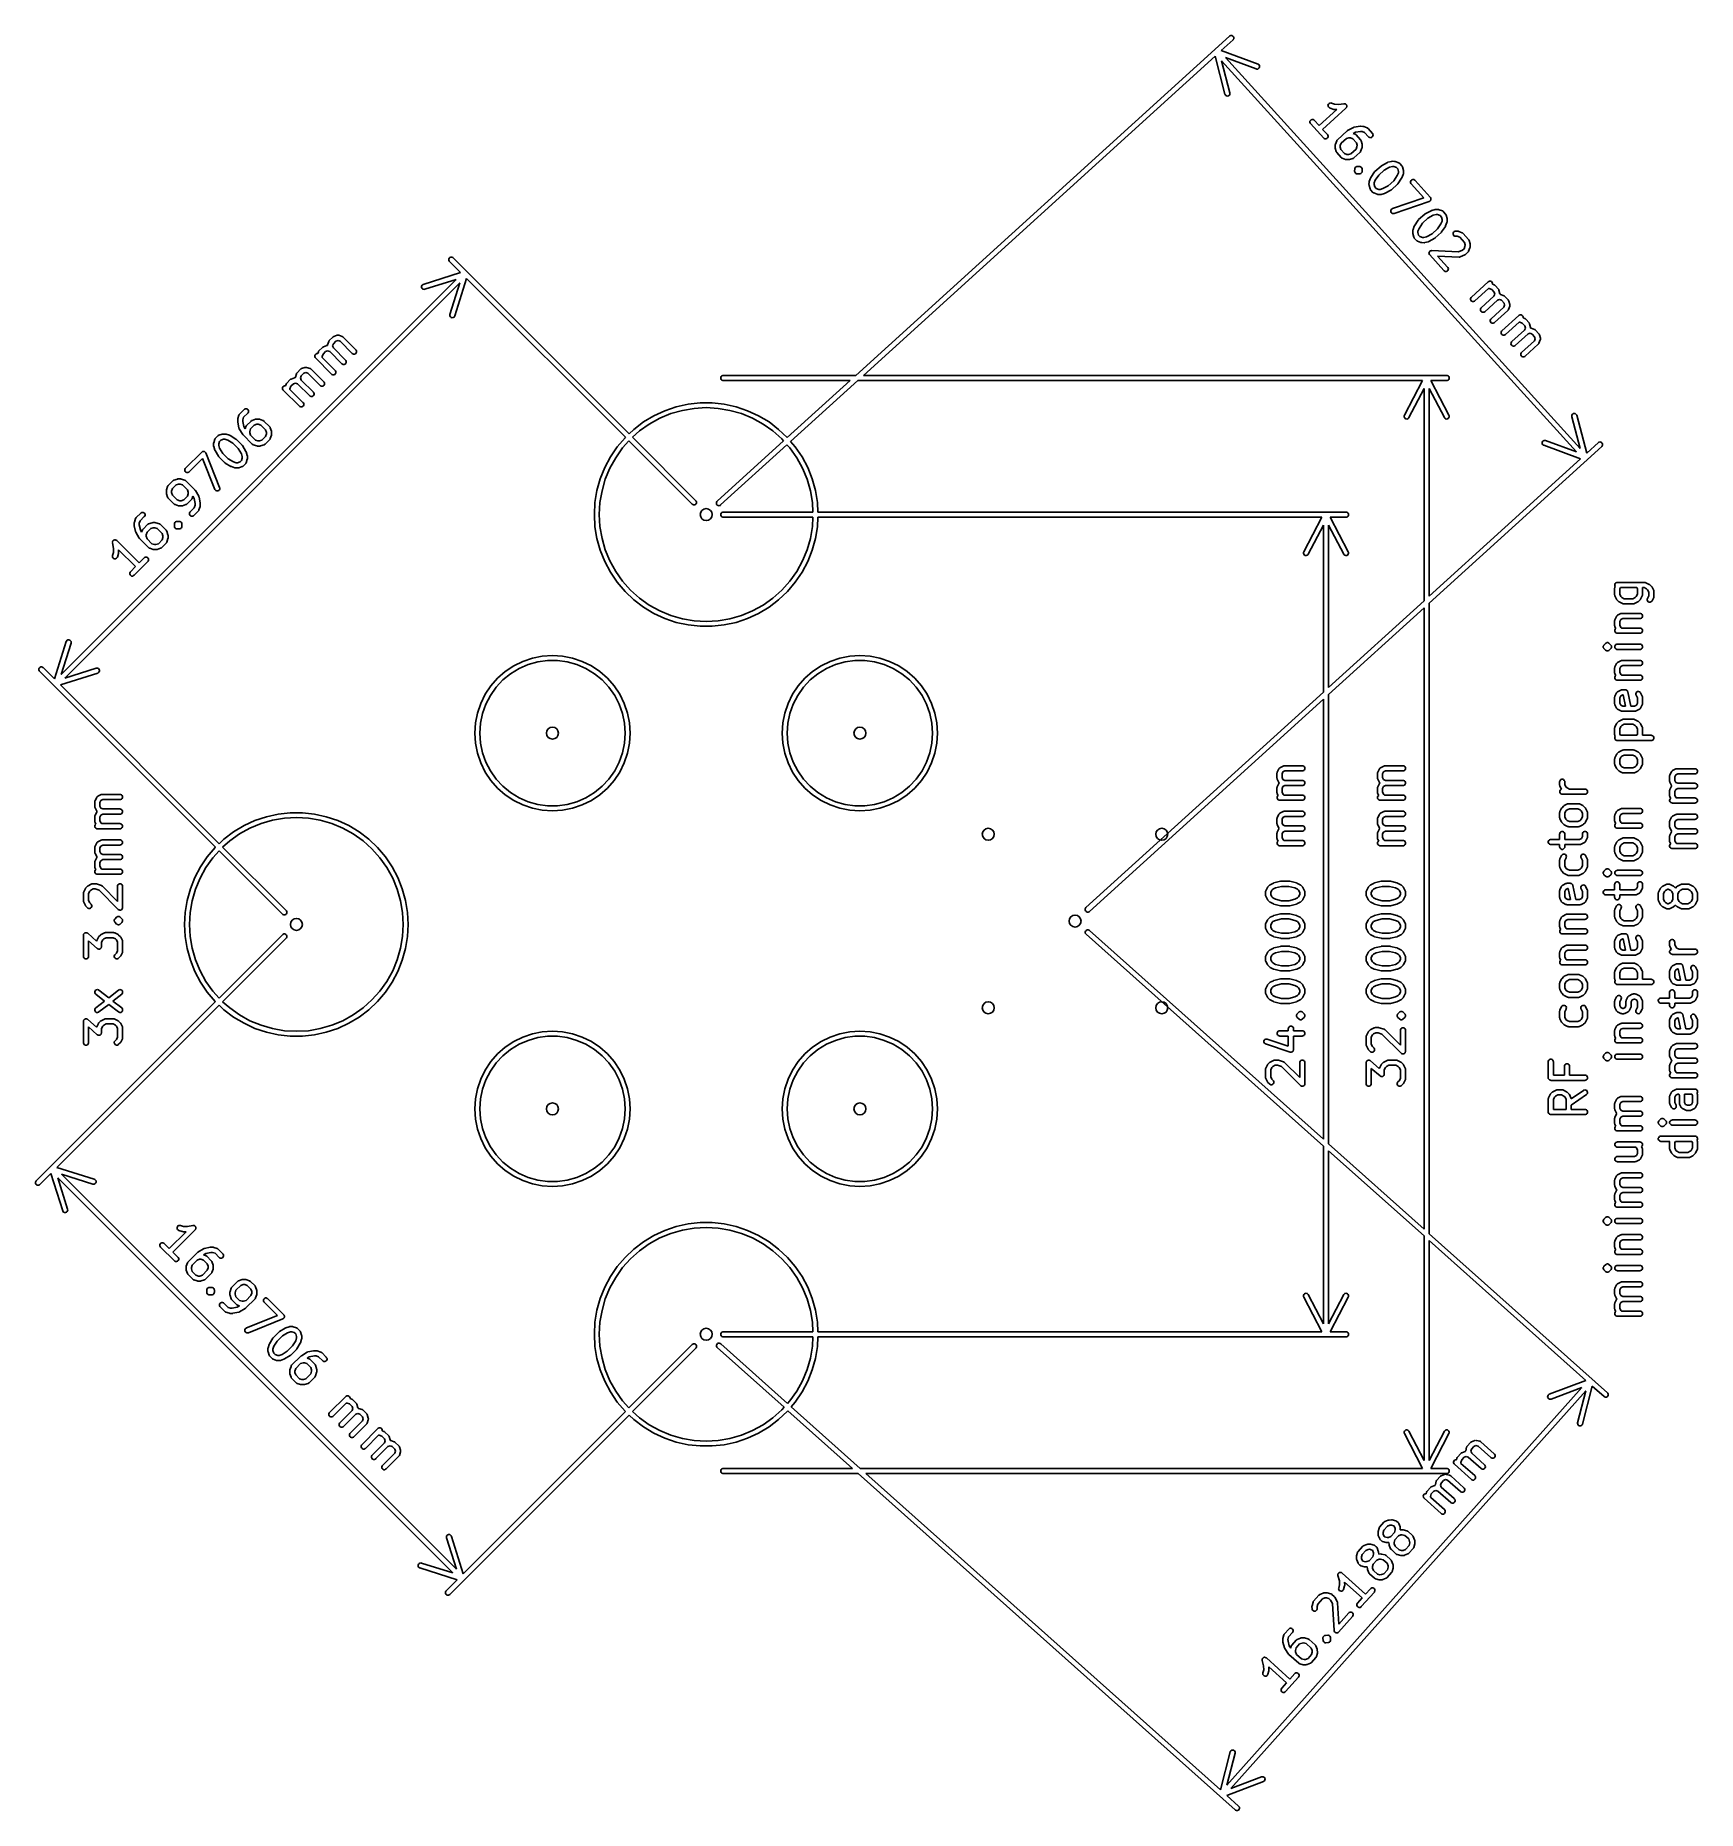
# Model space of a CAD drawing. Extents: x -0.77 to 1.14, y -1.02 to 1.02.
import ezdxf

# ---------------------------------------------------------------- set-up
doc = ezdxf.new("R2010")
doc.units = 0
doc.header["$MEASUREMENT"] = 0
doc.layers.add('BLACK', color=7, linetype='CONTINUOUS')

msp = doc.modelspace()

# ---------------------------------------------------------------- linework, layer by layer
at = {"layer": 'BLACK', "linetype": 'CONTINUOUS'}
for p, q in [((0.1724, 0.6329), (0.6033, 1.0239)), ((0.6033, 1.0239), (0.6038, 1.0243)), ((0.6038, 1.0243), (0.6048, 1.0247)), ((0.6048, 1.0247), (0.606, 1.0246)), ((0.606, 1.0246), (0.607, 1.0241)), ((0.607, 1.0241), (0.6078, 1.0233)), ((0.6078, 1.0233), (0.6082, 1.0222)), ((0.6073, 1.0196), (0.5938, 1.0073)), ((0.5938, 1.0073), (0.6361, 0.9917)), ((0.6076, 1.02), (0.6073, 1.0196)), ((0.6081, 1.021), (0.6076, 1.02)), ((0.6082, 1.0222), (0.6081, 1.021)), ((0.5866, 1.0008), (0.1812, 0.6329)), ((0.598, 0.9571), (0.5866, 1.0008)), ((1.0031, 0.5447), (0.5941, 0.9953)), ((0.5941, 0.9953), (0.6037, 0.9586)), ((0.6341, 0.9862), (0.5985, 0.9993)), ((0.5985, 0.9993), (1.0074, 0.5487)), ((0.6346, 0.986), (0.6341, 0.9862)), ((0.6358, 0.986), (0.6346, 0.986)), ((0.6368, 0.9865), (0.6358, 0.986)), ((0.6361, 0.9917), (0.6366, 0.9914)), ((0.6366, 0.9914), (0.6375, 0.9907)), ((0.6376, 0.9874), (0.6368, 0.9865)), ((0.6375, 0.9907), (0.6379, 0.9896)), ((0.638, 0.9885), (0.6376, 0.9874)), ((0.6379, 0.9896), (0.638, 0.9885)), ((0.5982, 0.9566), (0.598, 0.9571)), ((0.5989, 0.9557), (0.5982, 0.9566)), ((0.5999, 0.9551), (0.5989, 0.9557)), ((0.6011, 0.9549), (0.5999, 0.9551)), ((0.6022, 0.9552), (0.6011, 0.9549)), ((0.6031, 0.9559), (0.6022, 0.9552)), ((0.6037, 0.9569), (0.6031, 0.9559)), ((0.6037, 0.9586), (0.6038, 0.9581)), ((0.6038, 0.9581), (0.6037, 0.9569)), ((0.7167, 0.9445), (0.7172, 0.9455)), ((0.7168, 0.9433), (0.7167, 0.9445)), ((0.7172, 0.9423), (0.7168, 0.9433)), ((0.7172, 0.9455), (0.718, 0.9464)), ((0.7181, 0.9415), (0.7172, 0.9423)), ((0.718, 0.9464), (0.719, 0.9468)), ((0.7186, 0.9412), (0.7181, 0.9415)), ((0.7225, 0.9397), (0.7186, 0.9412)), ((0.719, 0.9468), (0.7202, 0.9469)), ((0.7202, 0.9469), (0.7207, 0.9467)), ((0.7207, 0.9467), (0.7242, 0.9454)), ((0.7242, 0.9454), (0.7287, 0.9451)), ((0.7287, 0.9451), (0.7351, 0.9461)), ((0.7351, 0.9461), (0.7351, 0.9461)), ((0.7351, 0.9461), (0.7351, 0.9461)), ((0.7351, 0.9461), (0.7351, 0.9461)), ((0.7351, 0.9461), (0.7357, 0.9461)), ((0.7357, 0.9461), (0.736, 0.9461)), ((0.736, 0.9461), (0.7363, 0.946)), ((0.7363, 0.946), (0.7365, 0.9459)), ((0.7365, 0.9459), (0.7368, 0.9459)), ((0.7368, 0.9459), (0.737, 0.9457)), ((0.737, 0.9457), (0.7373, 0.9456)), ((0.7373, 0.9456), (0.7375, 0.9453)), ((0.7375, 0.9453), (0.7377, 0.9452)), ((0.7379, 0.9414), (0.7375, 0.941)), ((0.7377, 0.9452), (0.7379, 0.9449)), ((0.7379, 0.9449), (0.7381, 0.9447)), ((0.738, 0.9417), (0.7379, 0.9414)), ((0.7382, 0.9419), (0.738, 0.9417)), ((0.7381, 0.9447), (0.7382, 0.9444)), ((0.7382, 0.9444), (0.7383, 0.9442)), ((0.7383, 0.9422), (0.7382, 0.9419)), ((0.7383, 0.9442), (0.7384, 0.9439)), ((0.7384, 0.9425), (0.7383, 0.9422)), ((0.7384, 0.9439), (0.7385, 0.9436)), ((0.7385, 0.9436), (0.7384, 0.9433)), ((0.7384, 0.9433), (0.7385, 0.943)), ((0.7385, 0.943), (0.7384, 0.9428)), ((0.7384, 0.9428), (0.7384, 0.9425)), ((0.6959, 0.9246), (0.696, 0.9258)), ((0.6963, 0.9235), (0.6959, 0.9246)), ((0.696, 0.9258), (0.6965, 0.9268)), ((0.6966, 0.9231), (0.6963, 0.9235)), ((0.6965, 0.9268), (0.6973, 0.9276)), ((0.7118, 0.9064), (0.6966, 0.9231)), ((0.6973, 0.9276), (0.6984, 0.928)), ((0.6984, 0.928), (0.6995, 0.9279)), ((0.6995, 0.9279), (0.7006, 0.9274)), ((0.7006, 0.9274), (0.701, 0.927)), ((0.701, 0.927), (0.7066, 0.9209)), ((0.7066, 0.9209), (0.7269, 0.9393)), ((0.7375, 0.941), (0.7106, 0.9165)), ((0.7228, 0.9396), (0.7225, 0.9397)), ((0.7229, 0.9396), (0.7228, 0.9396)), ((0.7228, 0.9396), (0.7228, 0.9396)), ((0.723, 0.9395), (0.7229, 0.9396)), ((0.7231, 0.9395), (0.723, 0.9395)), ((0.7234, 0.9395), (0.7231, 0.9395)), ((0.7269, 0.9393), (0.7234, 0.9395)), ((0.7375, 0.941), (0.7375, 0.941)), ((0.7375, 0.941), (0.7375, 0.941)), ((0.7375, 0.941), (0.7375, 0.941)), ((0.7106, 0.9165), (0.7161, 0.9104)), ((0.7122, 0.906), (0.7118, 0.9064)), ((0.7132, 0.9055), (0.7122, 0.906)), ((0.7144, 0.9055), (0.7132, 0.9055)), ((0.7155, 0.9059), (0.7144, 0.9055)), ((0.7163, 0.9066), (0.7155, 0.9059)), ((0.7161, 0.9104), (0.7165, 0.9099)), ((0.7168, 0.9077), (0.7163, 0.9066)), ((0.7165, 0.9099), (0.7169, 0.9088)), ((0.7169, 0.9088), (0.7168, 0.9077)), ((0.7253, 0.8995), (0.7268, 0.9034)), ((0.7268, 0.9034), (0.7271, 0.9039)), ((0.7271, 0.9039), (0.7272, 0.904)), ((0.7272, 0.9041), (0.7276, 0.9045)), ((0.7272, 0.904), (0.7272, 0.9041)), ((0.7276, 0.9045), (0.7387, 0.9146)), ((0.7321, 0.9006), (0.731, 0.8978)), ((0.738, 0.906), (0.7321, 0.9006)), ((0.7409, 0.9068), (0.738, 0.906)), ((0.7387, 0.9146), (0.7388, 0.9147)), ((0.7388, 0.9147), (0.739, 0.9148)), ((0.7388, 0.9147), (0.7388, 0.9147)), ((0.739, 0.9148), (0.7392, 0.9149)), ((0.7392, 0.9149), (0.7393, 0.915)), ((0.7392, 0.9149), (0.7392, 0.9149)), ((0.7393, 0.915), (0.7461, 0.9187)), ((0.7426, 0.9067), (0.7409, 0.9068)), ((0.7454, 0.9056), (0.7426, 0.9067)), ((0.7495, 0.9011), (0.7454, 0.9056)), ((0.7484, 0.9132), (0.7458, 0.9118)), ((0.7458, 0.9118), (0.7482, 0.9109)), ((0.7461, 0.9187), (0.7464, 0.9188)), ((0.7464, 0.9188), (0.7465, 0.9188)), ((0.7465, 0.9188), (0.7466, 0.9189)), ((0.7466, 0.9189), (0.7466, 0.9189)), ((0.7466, 0.9189), (0.7467, 0.9189)), ((0.7467, 0.9189), (0.7471, 0.919)), ((0.7471, 0.919), (0.7537, 0.92)), ((0.7482, 0.9109), (0.7487, 0.9106)), ((0.7543, 0.9141), (0.7484, 0.9132)), ((0.7487, 0.9106), (0.7488, 0.9105)), ((0.7488, 0.9105), (0.7489, 0.9105)), ((0.7489, 0.9105), (0.7493, 0.9101)), ((0.7493, 0.9101), (0.7543, 0.9045)), ((0.7503, 0.8982), (0.7495, 0.9011)), ((0.7537, 0.92), (0.7537, 0.92)), ((0.7537, 0.92), (0.7537, 0.92)), ((0.7537, 0.92), (0.754, 0.92)), ((0.754, 0.92), (0.7543, 0.92)), ((0.7543, 0.92), (0.7543, 0.92)), ((0.7543, 0.92), (0.757, 0.9199)), ((0.7543, 0.92), (0.7543, 0.92)), ((0.7562, 0.914), (0.7543, 0.9141)), ((0.7543, 0.9045), (0.7547, 0.9041)), ((0.7547, 0.9041), (0.7547, 0.904)), ((0.7547, 0.904), (0.7548, 0.9039)), ((0.7548, 0.9039), (0.755, 0.9034)), ((0.755, 0.9034), (0.7561, 0.8993)), ((0.759, 0.9129), (0.7562, 0.914)), ((0.757, 0.9199), (0.7573, 0.9198)), ((0.7573, 0.9198), (0.7573, 0.9198)), ((0.7573, 0.9198), (0.7574, 0.9198)), ((0.7574, 0.9198), (0.7575, 0.9198)), ((0.7575, 0.9198), (0.7576, 0.9198)), ((0.7576, 0.9198), (0.7579, 0.9197)), ((0.7579, 0.9197), (0.7618, 0.9182)), ((0.7636, 0.9079), (0.759, 0.9129)), ((0.7618, 0.9182), (0.7623, 0.9179)), ((0.7623, 0.9179), (0.7624, 0.9178)), ((0.7624, 0.9178), (0.7625, 0.9178)), ((0.7625, 0.9178), (0.7629, 0.9174)), ((0.7629, 0.9174), (0.768, 0.9118)), ((0.764, 0.9075), (0.7636, 0.9079)), ((0.7651, 0.907), (0.764, 0.9075)), ((0.7662, 0.9069), (0.7651, 0.907)), ((0.7673, 0.9073), (0.7662, 0.9069)), ((0.7681, 0.9081), (0.7673, 0.9073)), ((0.768, 0.9118), (0.7683, 0.9114)), ((0.7686, 0.9091), (0.7681, 0.9081)), ((0.7683, 0.9114), (0.7687, 0.9103)), ((0.7687, 0.9103), (0.7686, 0.9091)), ((0.725, 0.8959), (0.7251, 0.8986)), ((0.725, 0.8956), (0.725, 0.8959)), ((0.725, 0.8955), (0.725, 0.8956)), ((0.725, 0.8954), (0.725, 0.8955)), ((0.725, 0.8953), (0.725, 0.8954)), ((0.7251, 0.895), (0.725, 0.8953)), ((0.725, 0.8953), (0.725, 0.8953)), ((0.7251, 0.8986), (0.7252, 0.8988)), ((0.7262, 0.8909), (0.7251, 0.895)), ((0.7252, 0.8992), (0.7253, 0.8995)), ((0.7252, 0.8991), (0.7252, 0.8992)), ((0.7252, 0.899), (0.7252, 0.8991)), ((0.7252, 0.8989), (0.7252, 0.899)), ((0.7252, 0.8988), (0.7252, 0.8989)), ((0.7264, 0.8904), (0.7262, 0.8909)), ((0.7265, 0.8903), (0.7264, 0.8904)), ((0.7265, 0.8902), (0.7265, 0.8903)), ((0.7269, 0.8897), (0.7265, 0.8902)), ((0.7319, 0.8842), (0.7269, 0.8897)), ((0.731, 0.8978), (0.7309, 0.8961)), ((0.7309, 0.8961), (0.7317, 0.8932)), ((0.7317, 0.8932), (0.7358, 0.8887)), ((0.7323, 0.8838), (0.7319, 0.8842)), ((0.7324, 0.8838), (0.7323, 0.8838)), ((0.7325, 0.8837), (0.7324, 0.8838)), ((0.733, 0.8834), (0.7325, 0.8837)), ((0.7369, 0.8819), (0.733, 0.8834)), ((0.7358, 0.8887), (0.7386, 0.8876)), ((0.7372, 0.8818), (0.7369, 0.8819)), ((0.7373, 0.8818), (0.7372, 0.8818)), ((0.7374, 0.8818), (0.7373, 0.8818)), ((0.7375, 0.8818), (0.7374, 0.8818)), ((0.7376, 0.8818), (0.7375, 0.8818)), ((0.7379, 0.8817), (0.7376, 0.8818)), ((0.7405, 0.8816), (0.7379, 0.8817)), ((0.7386, 0.8876), (0.7403, 0.8875)), ((0.7403, 0.8875), (0.7432, 0.8883)), ((0.7408, 0.8816), (0.7405, 0.8816)), ((0.7409, 0.8816), (0.7408, 0.8816)), ((0.741, 0.8816), (0.7409, 0.8816)), ((0.7411, 0.8816), (0.741, 0.8816)), ((0.7412, 0.8816), (0.7411, 0.8816)), ((0.7415, 0.8817), (0.7412, 0.8816)), ((0.7455, 0.8828), (0.7415, 0.8817)), ((0.7432, 0.8883), (0.7491, 0.8937)), ((0.746, 0.883), (0.7455, 0.8828)), ((0.7461, 0.8831), (0.746, 0.883)), ((0.7462, 0.8831), (0.7461, 0.8831)), ((0.7467, 0.8835), (0.7462, 0.8831)), ((0.7536, 0.8898), (0.7467, 0.8835)), ((0.7491, 0.8937), (0.7502, 0.8965)), ((0.7502, 0.8965), (0.7503, 0.8982)), ((0.754, 0.8902), (0.7536, 0.8898)), ((0.7541, 0.8903), (0.754, 0.8902)), ((0.7544, 0.8909), (0.7541, 0.8904)), ((0.7541, 0.8904), (0.7541, 0.8903)), ((0.7559, 0.8948), (0.7544, 0.8909)), ((0.756, 0.8951), (0.7559, 0.8948)), ((0.7561, 0.8954), (0.756, 0.8953)), ((0.756, 0.8953), (0.756, 0.8952)), ((0.756, 0.8952), (0.756, 0.8951)), ((0.7561, 0.8993), (0.7562, 0.899)), ((0.7562, 0.8984), (0.7561, 0.8957)), ((0.7561, 0.8957), (0.7561, 0.8954)), ((0.7561, 0.8954), (0.7561, 0.8954)), ((0.7562, 0.899), (0.7562, 0.899)), ((0.7562, 0.899), (0.7562, 0.8989)), ((0.7562, 0.8989), (0.7562, 0.8987)), ((0.7562, 0.8987), (0.7562, 0.8987)), ((0.7562, 0.8987), (0.7562, 0.8984)), ((0.7475, 0.8683), (0.7477, 0.8709)), ((0.7476, 0.8677), (0.7475, 0.8683)), ((0.748, 0.8666), (0.7476, 0.8677)), ((0.7477, 0.8715), (0.7482, 0.8725)), ((0.7477, 0.8709), (0.7477, 0.8715)), ((0.7487, 0.8658), (0.748, 0.8666)), ((0.7482, 0.8725), (0.7491, 0.8733)), ((0.7498, 0.8653), (0.7487, 0.8658)), ((0.7491, 0.8733), (0.7502, 0.8737)), ((0.7503, 0.8652), (0.7498, 0.8653)), ((0.7498, 0.8653), (0.7498, 0.8653)), ((0.7502, 0.8737), (0.7508, 0.8737)), ((0.753, 0.8651), (0.7503, 0.8652)), ((0.7508, 0.8737), (0.7534, 0.8736)), ((0.7536, 0.8651), (0.753, 0.8651)), ((0.7534, 0.8736), (0.754, 0.8735)), ((0.7547, 0.8655), (0.7536, 0.8651)), ((0.754, 0.8735), (0.754, 0.8735)), ((0.754, 0.8735), (0.7542, 0.8734)), ((0.7542, 0.8734), (0.755, 0.873)), ((0.7555, 0.8662), (0.7547, 0.8655)), ((0.755, 0.873), (0.7558, 0.8722)), ((0.756, 0.8673), (0.7555, 0.8662)), ((0.7558, 0.8722), (0.7562, 0.8711)), ((0.7561, 0.8679), (0.756, 0.8673)), ((0.7562, 0.8705), (0.7561, 0.8679)), ((0.7562, 0.8711), (0.7562, 0.8711)), ((0.7562, 0.8711), (0.7562, 0.8705)), ((0.7644, 0.8564), (0.7659, 0.8604)), ((0.7659, 0.8604), (0.766, 0.8606)), ((0.7659, 0.8604), (0.7659, 0.8604)), ((0.7659, 0.8604), (0.7659, 0.8604)), ((0.766, 0.8606), (0.7661, 0.8609)), ((0.7661, 0.8609), (0.7662, 0.8609)), ((0.7662, 0.8609), (0.7705, 0.8674)), ((0.7662, 0.8609), (0.7662, 0.8609)), ((0.7705, 0.8674), (0.7706, 0.8675)), ((0.7705, 0.8674), (0.7705, 0.8674)), ((0.7706, 0.8675), (0.7707, 0.8676)), ((0.7707, 0.8676), (0.7708, 0.8678)), ((0.7708, 0.8678), (0.7709, 0.8678)), ((0.7709, 0.8679), (0.7779, 0.8742)), ((0.7709, 0.8678), (0.7709, 0.8679)), ((0.7752, 0.8638), (0.7713, 0.8579)), ((0.7816, 0.8696), (0.7752, 0.8638)), ((0.7779, 0.8742), (0.778, 0.8743)), ((0.778, 0.8743), (0.7782, 0.8744)), ((0.778, 0.8743), (0.778, 0.8743)), ((0.7782, 0.8744), (0.7783, 0.8745)), ((0.7783, 0.8745), (0.7784, 0.8746)), ((0.7784, 0.8746), (0.7785, 0.8746)), ((0.7785, 0.8746), (0.7853, 0.8783)), ((0.7878, 0.8729), (0.7816, 0.8696)), ((0.7853, 0.8783), (0.7856, 0.8784)), ((0.7853, 0.8783), (0.7853, 0.8783)), ((0.7853, 0.8783), (0.7853, 0.8783)), ((0.7856, 0.8784), (0.7858, 0.8785)), ((0.7858, 0.8785), (0.7858, 0.8785)), ((0.7858, 0.8785), (0.7859, 0.8785)), ((0.7859, 0.8785), (0.7899, 0.8796)), ((0.7911, 0.8738), (0.7878, 0.8729)), ((0.7899, 0.8796), (0.7902, 0.8797)), ((0.7902, 0.8797), (0.7903, 0.8797)), ((0.7903, 0.8797), (0.7904, 0.8797)), ((0.7904, 0.8797), (0.7905, 0.8797)), ((0.7905, 0.8797), (0.7906, 0.8797)), ((0.7906, 0.8797), (0.7909, 0.8797)), ((0.7909, 0.8797), (0.7935, 0.8796)), ((0.7927, 0.8737), (0.7911, 0.8738)), ((0.7956, 0.8727), (0.7927, 0.8737)), ((0.7927, 0.8573), (0.7966, 0.8632)), ((0.7935, 0.8796), (0.7938, 0.8796)), ((0.7938, 0.8796), (0.7939, 0.8796)), ((0.7939, 0.8796), (0.794, 0.8796)), ((0.794, 0.8796), (0.7941, 0.8795)), ((0.7941, 0.8795), (0.7942, 0.8795)), ((0.7942, 0.8795), (0.7944, 0.8794)), ((0.7944, 0.8794), (0.7983, 0.8779)), ((0.7971, 0.8709), (0.7956, 0.8727)), ((0.7966, 0.8632), (0.7979, 0.8663)), ((0.798, 0.868), (0.7971, 0.8709)), ((0.8017, 0.8601), (0.7974, 0.8537)), ((0.7979, 0.8663), (0.798, 0.868)), ((0.7983, 0.8779), (0.7989, 0.8776)), ((0.7989, 0.8776), (0.7989, 0.8776)), ((0.7989, 0.8776), (0.799, 0.8775)), ((0.799, 0.8775), (0.7995, 0.8771)), ((0.7995, 0.8771), (0.802, 0.8744)), ((0.8018, 0.8602), (0.8017, 0.8601)), ((0.8019, 0.8604), (0.8018, 0.8602)), ((0.8018, 0.8602), (0.8018, 0.8602)), ((0.802, 0.8607), (0.8019, 0.8604)), ((0.802, 0.8744), (0.8023, 0.8739)), ((0.8036, 0.8646), (0.802, 0.8607)), ((0.802, 0.8607), (0.802, 0.8607)), ((0.802, 0.8607), (0.802, 0.8607)), ((0.8023, 0.8739), (0.8024, 0.8738)), ((0.8024, 0.8738), (0.8024, 0.8737)), ((0.8024, 0.8737), (0.8026, 0.8732)), ((0.8026, 0.8732), (0.8038, 0.8691)), ((0.8037, 0.865), (0.8036, 0.8649)), ((0.8036, 0.8649), (0.8036, 0.8646)), ((0.8039, 0.8682), (0.8037, 0.8655)), ((0.8037, 0.8655), (0.8037, 0.8653)), ((0.8037, 0.8653), (0.8037, 0.8652)), ((0.8037, 0.8652), (0.8037, 0.8651)), ((0.8037, 0.8651), (0.8037, 0.865)), ((0.8038, 0.8691), (0.8038, 0.8688)), ((0.8038, 0.8688), (0.8038, 0.8688)), ((0.8038, 0.8688), (0.8039, 0.8687)), ((0.8039, 0.8687), (0.8039, 0.8686)), ((0.8039, 0.8686), (0.8039, 0.8685)), ((0.8039, 0.8685), (0.8039, 0.8682)), ((0.764, 0.8529), (0.7642, 0.8555)), ((0.7641, 0.8526), (0.764, 0.8529)), ((0.764, 0.8525), (0.7641, 0.8526)), ((0.7641, 0.8524), (0.764, 0.8525)), ((0.7641, 0.8523), (0.7641, 0.8524)), ((0.7641, 0.8522), (0.7641, 0.8523)), ((0.7641, 0.8519), (0.7641, 0.8522)), ((0.7653, 0.8479), (0.7641, 0.8519)), ((0.7642, 0.856), (0.7643, 0.8561)), ((0.7642, 0.8559), (0.7642, 0.856)), ((0.7642, 0.8558), (0.7642, 0.8559)), ((0.7642, 0.8555), (0.7642, 0.8558)), ((0.7643, 0.8562), (0.7644, 0.8564)), ((0.7643, 0.8561), (0.7643, 0.8562)), ((0.7655, 0.8474), (0.7653, 0.8479)), ((0.7656, 0.8473), (0.7655, 0.8474)), ((0.7656, 0.8472), (0.7656, 0.8473)), ((0.7659, 0.8467), (0.7656, 0.8472)), ((0.7685, 0.8439), (0.7659, 0.8467)), ((0.7689, 0.8435), (0.7685, 0.8439)), ((0.769, 0.8435), (0.7689, 0.8435)), ((0.7691, 0.8434), (0.769, 0.8435)), ((0.7696, 0.8432), (0.7691, 0.8434)), ((0.7735, 0.8416), (0.7696, 0.8432)), ((0.7713, 0.8579), (0.77, 0.8548)), ((0.77, 0.8548), (0.77, 0.8531)), ((0.77, 0.8531), (0.7708, 0.8502)), ((0.7708, 0.8502), (0.7724, 0.8484)), ((0.7724, 0.8484), (0.7752, 0.8473)), ((0.7738, 0.8416), (0.7735, 0.8416)), ((0.7738, 0.8415), (0.7738, 0.8416)), ((0.7739, 0.8415), (0.7738, 0.8415)), ((0.774, 0.8415), (0.7739, 0.8415)), ((0.7741, 0.8415), (0.774, 0.8415)), ((0.7744, 0.8415), (0.7741, 0.8415)), ((0.7771, 0.8413), (0.7744, 0.8415)), ((0.7752, 0.8473), (0.7769, 0.8472)), ((0.7769, 0.8472), (0.7801, 0.8482)), ((0.7773, 0.8413), (0.7771, 0.8413)), ((0.7774, 0.8413), (0.7773, 0.8413)), ((0.7775, 0.8413), (0.7774, 0.8413)), ((0.7776, 0.8414), (0.7775, 0.8413)), ((0.7777, 0.8414), (0.7776, 0.8414)), ((0.778, 0.8414), (0.7777, 0.8414)), ((0.782, 0.8426), (0.778, 0.8414)), ((0.7801, 0.8482), (0.7863, 0.8515)), ((0.7821, 0.8426), (0.782, 0.8426)), ((0.7823, 0.8427), (0.7821, 0.8426)), ((0.7821, 0.8426), (0.7821, 0.8426)), ((0.7826, 0.8428), (0.7823, 0.8427)), ((0.7894, 0.8465), (0.7826, 0.8428)), ((0.7826, 0.8428), (0.7826, 0.8428)), ((0.7826, 0.8428), (0.7826, 0.8428)), ((0.7863, 0.8515), (0.7927, 0.8573)), ((0.7895, 0.8465), (0.7894, 0.8465)), ((0.7896, 0.8465), (0.7895, 0.8465)), ((0.7897, 0.8467), (0.7896, 0.8465)), ((0.7899, 0.8468), (0.7897, 0.8467)), ((0.79, 0.8468), (0.7899, 0.8468)), ((0.797, 0.8532), (0.79, 0.8469)), ((0.79, 0.8469), (0.79, 0.8468)), ((0.7971, 0.8533), (0.797, 0.8532)), ((0.797, 0.8532), (0.797, 0.8532)), ((0.7972, 0.8534), (0.7971, 0.8533)), ((0.7974, 0.8536), (0.7972, 0.8534)), ((0.7974, 0.8537), (0.7974, 0.8536)), ((0.7974, 0.8536), (0.7974, 0.8536)), ((0.812, 0.8564), (0.8125, 0.8575)), ((0.812, 0.8553), (0.812, 0.8564)), ((0.8124, 0.8542), (0.812, 0.8553)), ((0.8127, 0.8537), (0.8124, 0.8542)), ((0.8125, 0.8575), (0.8134, 0.8582)), ((0.8274, 0.8376), (0.8127, 0.8537)), ((0.8134, 0.8582), (0.8145, 0.8586)), ((0.8145, 0.8586), (0.8156, 0.8586)), ((0.8156, 0.8586), (0.8167, 0.8581)), ((0.8167, 0.8581), (0.8171, 0.8577)), ((0.8171, 0.8577), (0.8347, 0.8383)), ((0.7891, 0.8219), (0.7892, 0.8231)), ((0.7895, 0.8208), (0.7891, 0.8219)), ((0.7892, 0.8231), (0.7897, 0.8241)), ((0.7903, 0.82), (0.7895, 0.8208)), ((0.7897, 0.8241), (0.7906, 0.8249)), ((0.7913, 0.8195), (0.7903, 0.82)), ((0.7906, 0.8249), (0.7911, 0.8251)), ((0.7911, 0.8251), (0.8274, 0.8376)), ((0.7925, 0.8194), (0.7913, 0.8195)), ((0.793, 0.8195), (0.7925, 0.8194)), ((0.8335, 0.8335), (0.793, 0.8195)), ((0.8213, 0.8124), (0.8283, 0.8187)), ((0.8283, 0.8187), (0.8284, 0.8187)), ((0.8284, 0.8188), (0.8286, 0.8189)), ((0.8284, 0.8187), (0.8284, 0.8188)), ((0.8286, 0.8189), (0.8287, 0.819)), ((0.8287, 0.819), (0.8288, 0.819)), ((0.8288, 0.819), (0.8289, 0.8191)), ((0.8289, 0.8191), (0.8357, 0.8227)), ((0.834, 0.8337), (0.8335, 0.8335)), ((0.8341, 0.8337), (0.834, 0.8337)), ((0.8345, 0.8341), (0.8341, 0.8338)), ((0.8341, 0.8338), (0.8341, 0.8337)), ((0.8349, 0.8345), (0.8345, 0.8341)), ((0.8347, 0.8383), (0.8351, 0.8378)), ((0.8352, 0.835), (0.8349, 0.8345)), ((0.8349, 0.8345), (0.8349, 0.8345)), ((0.8349, 0.8345), (0.8349, 0.8345)), ((0.8351, 0.8378), (0.8351, 0.8378)), ((0.8351, 0.8378), (0.8351, 0.8378)), ((0.8351, 0.8378), (0.8353, 0.8372)), ((0.8354, 0.8355), (0.8352, 0.835)), ((0.8353, 0.8372), (0.8355, 0.8367)), ((0.8355, 0.8367), (0.8354, 0.8361)), ((0.8354, 0.8361), (0.8354, 0.8356)), ((0.8354, 0.8356), (0.8354, 0.8356)), ((0.8354, 0.8356), (0.8354, 0.8355)), ((0.8355, 0.8367), (0.8355, 0.8367)), ((0.8355, 0.8367), (0.8355, 0.8367)), ((0.8357, 0.8228), (0.836, 0.8229)), ((0.8357, 0.8227), (0.8357, 0.8228)), ((0.8357, 0.8228), (0.8357, 0.8228)), ((0.836, 0.8229), (0.8362, 0.823)), ((0.8362, 0.823), (0.8362, 0.823)), ((0.8362, 0.823), (0.8363, 0.823)), ((0.8363, 0.823), (0.8403, 0.8241)), ((0.8403, 0.8241), (0.8406, 0.8242)), ((0.8406, 0.8242), (0.8407, 0.8242)), ((0.8407, 0.8242), (0.8408, 0.8242)), ((0.8408, 0.8242), (0.8409, 0.8242)), ((0.8409, 0.8242), (0.841, 0.8242)), ((0.841, 0.8242), (0.8413, 0.8242)), ((0.8413, 0.8242), (0.8439, 0.8241)), ((0.8439, 0.8241), (0.8442, 0.824)), ((0.8442, 0.824), (0.8443, 0.824)), ((0.8443, 0.824), (0.8444, 0.824)), ((0.8444, 0.824), (0.8445, 0.824)), ((0.8445, 0.824), (0.8446, 0.824)), ((0.8446, 0.824), (0.8448, 0.8239)), ((0.8448, 0.8239), (0.8487, 0.8224)), ((0.8487, 0.8224), (0.8493, 0.8221)), ((0.8493, 0.8221), (0.8493, 0.822)), ((0.8493, 0.822), (0.8494, 0.822)), ((0.8494, 0.822), (0.8499, 0.8216)), ((0.8499, 0.8216), (0.8524, 0.8188)), ((0.8524, 0.8188), (0.8527, 0.8184)), ((0.8144, 0.7973), (0.8146, 0.8)), ((0.8146, 0.8005), (0.8147, 0.8006)), ((0.8146, 0.8004), (0.8146, 0.8005)), ((0.8146, 0.8003), (0.8146, 0.8004)), ((0.8146, 0.8), (0.8146, 0.8003)), ((0.8147, 0.8006), (0.8148, 0.8009)), ((0.8147, 0.8006), (0.8147, 0.8006)), ((0.8148, 0.8009), (0.8163, 0.8048)), ((0.8163, 0.8049), (0.8164, 0.8051)), ((0.8163, 0.8048), (0.8163, 0.8049)), ((0.8163, 0.8049), (0.8163, 0.8049)), ((0.8164, 0.8051), (0.8165, 0.8053)), ((0.8165, 0.8053), (0.8166, 0.8054)), ((0.8166, 0.8054), (0.8209, 0.8118)), ((0.8166, 0.8054), (0.8166, 0.8054)), ((0.8217, 0.8024), (0.8204, 0.7992)), ((0.8204, 0.7992), (0.8204, 0.7975)), ((0.8209, 0.8118), (0.8209, 0.8119)), ((0.8209, 0.8119), (0.821, 0.8119)), ((0.821, 0.8119), (0.8211, 0.8121)), ((0.8211, 0.8121), (0.8212, 0.8123)), ((0.8212, 0.8123), (0.8213, 0.8123)), ((0.8213, 0.8123), (0.8213, 0.8124)), ((0.8256, 0.8082), (0.8217, 0.8024)), ((0.832, 0.8141), (0.8256, 0.8082)), ((0.8382, 0.8174), (0.832, 0.8141)), ((0.8367, 0.796), (0.8431, 0.8018)), ((0.8415, 0.8183), (0.8382, 0.8174)), ((0.8431, 0.8182), (0.8415, 0.8183)), ((0.846, 0.8171), (0.8431, 0.8182)), ((0.8431, 0.8018), (0.847, 0.8076)), ((0.8475, 0.8154), (0.846, 0.8171)), ((0.847, 0.8076), (0.8483, 0.8108)), ((0.8484, 0.8125), (0.8475, 0.8154)), ((0.8478, 0.7981), (0.8476, 0.7979)), ((0.8521, 0.8046), (0.8478, 0.7982)), ((0.8478, 0.7982), (0.8478, 0.7981)), ((0.8478, 0.7981), (0.8478, 0.7981)), ((0.8483, 0.8108), (0.8484, 0.8125)), ((0.8522, 0.8047), (0.8521, 0.8046)), ((0.8523, 0.8049), (0.8522, 0.8047)), ((0.8522, 0.8047), (0.8522, 0.8047)), ((0.8524, 0.8051), (0.8523, 0.8049)), ((0.8539, 0.8091), (0.8524, 0.8052)), ((0.8524, 0.8052), (0.8524, 0.8051)), ((0.8524, 0.8051), (0.8524, 0.8051)), ((0.8527, 0.8184), (0.8528, 0.8183)), ((0.8528, 0.8183), (0.8528, 0.8182)), ((0.8528, 0.8182), (0.853, 0.8176)), ((0.853, 0.8176), (0.8542, 0.8136)), ((0.854, 0.8094), (0.8539, 0.8091)), ((0.8541, 0.8094), (0.854, 0.8094)), ((0.8543, 0.8127), (0.8541, 0.81)), ((0.8541, 0.81), (0.8541, 0.8097)), ((0.8541, 0.8097), (0.8541, 0.8097)), ((0.8541, 0.8097), (0.8541, 0.8095)), ((0.8541, 0.8095), (0.8541, 0.8094)), ((0.8542, 0.8136), (0.8542, 0.8133)), ((0.8542, 0.8133), (0.8542, 0.8132)), ((0.8542, 0.8132), (0.8543, 0.8131)), ((0.8543, 0.8131), (0.8543, 0.813)), ((0.8543, 0.813), (0.8543, 0.813)), ((0.8543, 0.813), (0.8543, 0.8127)), ((0.8609, 0.797), (0.8614, 0.798)), ((0.8614, 0.798), (0.8623, 0.7988)), ((0.8623, 0.7988), (0.8634, 0.7992)), ((0.8634, 0.7992), (0.8639, 0.7992)), ((0.8639, 0.7992), (0.8666, 0.7991)), ((0.8666, 0.7991), (0.8669, 0.7991)), ((0.8669, 0.7991), (0.867, 0.7991)), ((0.867, 0.7991), (0.8671, 0.799)), ((0.8671, 0.799), (0.8672, 0.799)), ((0.8672, 0.799), (0.8672, 0.799)), ((0.8672, 0.799), (0.8675, 0.7989)), ((0.8675, 0.7989), (0.8714, 0.7974)), ((0.8145, 0.7971), (0.8144, 0.7973)), ((0.8144, 0.797), (0.8145, 0.7971)), ((0.8145, 0.7969), (0.8144, 0.797)), ((0.8145, 0.7968), (0.8145, 0.7969)), ((0.8145, 0.7967), (0.8145, 0.7968)), ((0.8145, 0.7964), (0.8145, 0.7967)), ((0.8157, 0.7924), (0.8145, 0.7964)), ((0.8159, 0.7918), (0.8157, 0.7924)), ((0.816, 0.7917), (0.8159, 0.7918)), ((0.816, 0.7916), (0.816, 0.7917)), ((0.8163, 0.7912), (0.816, 0.7916)), ((0.8189, 0.7884), (0.8163, 0.7912)), ((0.8193, 0.788), (0.8189, 0.7884)), ((0.8194, 0.788), (0.8193, 0.788)), ((0.8195, 0.7879), (0.8194, 0.788)), ((0.82, 0.7876), (0.8195, 0.7879)), ((0.8239, 0.7861), (0.82, 0.7876)), ((0.8204, 0.7975), (0.8212, 0.7946)), ((0.8212, 0.7946), (0.8228, 0.7929)), ((0.8228, 0.7929), (0.8256, 0.7918)), ((0.8242, 0.786), (0.8239, 0.7861)), ((0.8243, 0.786), (0.8242, 0.786)), ((0.8242, 0.786), (0.8242, 0.786)), ((0.8244, 0.786), (0.8243, 0.786)), ((0.8245, 0.786), (0.8244, 0.786)), ((0.8248, 0.7859), (0.8245, 0.786)), ((0.8275, 0.7858), (0.8248, 0.7859)), ((0.8256, 0.7918), (0.8273, 0.7917)), ((0.8273, 0.7917), (0.8305, 0.7926)), ((0.8277, 0.7858), (0.8275, 0.7858)), ((0.8278, 0.7858), (0.8277, 0.7858)), ((0.8279, 0.7858), (0.8278, 0.7858)), ((0.828, 0.7858), (0.8279, 0.7858)), ((0.8281, 0.7858), (0.828, 0.7858)), ((0.8284, 0.7859), (0.8281, 0.7858)), ((0.8324, 0.787), (0.8284, 0.7859)), ((0.8305, 0.7926), (0.8367, 0.796)), ((0.8325, 0.787), (0.8324, 0.787)), ((0.8327, 0.7871), (0.8325, 0.787)), ((0.8325, 0.787), (0.8325, 0.787)), ((0.833, 0.7872), (0.8327, 0.7871)), ((0.8398, 0.7909), (0.833, 0.7873)), ((0.833, 0.7873), (0.833, 0.7873)), ((0.833, 0.7873), (0.833, 0.7872)), ((0.8399, 0.791), (0.8398, 0.7909)), ((0.84, 0.791), (0.8399, 0.791)), ((0.8401, 0.7911), (0.84, 0.791)), ((0.8403, 0.7912), (0.8401, 0.7911)), ((0.8404, 0.7913), (0.8403, 0.7913)), ((0.8403, 0.7913), (0.8403, 0.7912)), ((0.8474, 0.7976), (0.8404, 0.7913)), ((0.8475, 0.7977), (0.8474, 0.7977)), ((0.8474, 0.7977), (0.8474, 0.7976)), ((0.8476, 0.7979), (0.8475, 0.7977)), ((0.8609, 0.7958), (0.8609, 0.797)), ((0.8613, 0.7948), (0.8609, 0.7958)), ((0.862, 0.7939), (0.8613, 0.7948)), ((0.8631, 0.7934), (0.862, 0.7939)), ((0.8637, 0.7933), (0.8631, 0.7934)), ((0.8658, 0.7932), (0.8637, 0.7933)), ((0.8686, 0.7921), (0.8658, 0.7932)), ((0.874, 0.7862), (0.8686, 0.7921)), ((0.8714, 0.7974), (0.8719, 0.7971)), ((0.8717, 0.7771), (0.8736, 0.7788)), ((0.8719, 0.7971), (0.872, 0.7971)), ((0.872, 0.7971), (0.8721, 0.797)), ((0.8721, 0.797), (0.8725, 0.7966)), ((0.8725, 0.7966), (0.8788, 0.7897)), ((0.8736, 0.7788), (0.8747, 0.7816)), ((0.8748, 0.7833), (0.874, 0.7862)), ((0.8747, 0.7816), (0.8748, 0.7833)), ((0.8788, 0.7897), (0.8792, 0.7892)), ((0.8804, 0.7799), (0.8789, 0.776)), ((0.8792, 0.7892), (0.8792, 0.7891)), ((0.8792, 0.7891), (0.8793, 0.789)), ((0.8793, 0.789), (0.8795, 0.7885)), ((0.8795, 0.7885), (0.8806, 0.7845)), ((0.8805, 0.7802), (0.8804, 0.7799)), ((0.8806, 0.7805), (0.8805, 0.7804)), ((0.8805, 0.7804), (0.8805, 0.7803)), ((0.8805, 0.7803), (0.8805, 0.7802)), ((0.8806, 0.7845), (0.8807, 0.7842)), ((0.8807, 0.7835), (0.8806, 0.7809)), ((0.8806, 0.7809), (0.8806, 0.7806)), ((0.8806, 0.7806), (0.8806, 0.7805)), ((0.8807, 0.7842), (0.8807, 0.7841)), ((0.8807, 0.7841), (0.8807, 0.784)), ((0.8807, 0.784), (0.8807, 0.7839)), ((0.8807, 0.7839), (0.8807, 0.7838)), ((0.8807, 0.7838), (0.8807, 0.7835)), ((-0.2968, 0.7669), (-0.2963, 0.768)), ((-0.2968, 0.7657), (-0.2968, 0.7669)), ((-0.2963, 0.7647), (-0.2968, 0.7657)), ((-0.2963, 0.768), (-0.2955, 0.7688)), ((-0.296, 0.7642), (-0.2963, 0.7647)), ((-0.2831, 0.7514), (-0.296, 0.7642)), ((-0.2955, 0.7688), (-0.2945, 0.7692)), ((-0.2945, 0.7692), (-0.2933, 0.7692)), ((-0.2933, 0.7692), (-0.2922, 0.7688)), ((-0.2922, 0.7688), (-0.2918, 0.7684)), ((-0.2918, 0.7684), (-0.0889, 0.5655)), ((0.8332, 0.7733), (0.8333, 0.7744)), ((0.8336, 0.7722), (0.8332, 0.7733)), ((0.8333, 0.7744), (0.8338, 0.7755)), ((0.834, 0.7717), (0.8336, 0.7722)), ((0.8336, 0.7722), (0.8336, 0.7722)), ((0.8338, 0.7755), (0.8342, 0.7759)), ((0.8504, 0.7537), (0.834, 0.7717)), ((0.8342, 0.7759), (0.8346, 0.7763)), ((0.8346, 0.7763), (0.8357, 0.7766)), ((0.8357, 0.7766), (0.8363, 0.7767)), ((0.8363, 0.7767), (0.8674, 0.7752)), ((0.8678, 0.7692), (0.8431, 0.7704)), ((0.8431, 0.7704), (0.8547, 0.7577)), ((0.8547, 0.7577), (0.8551, 0.7572)), ((0.8551, 0.7572), (0.8555, 0.7561)), ((0.8674, 0.7752), (0.8717, 0.7771)), ((0.8684, 0.7693), (0.8678, 0.7692)), ((0.8685, 0.7693), (0.8684, 0.7693)), ((0.8686, 0.7693), (0.8685, 0.7693)), ((0.8691, 0.7695), (0.8686, 0.7693)), ((0.8746, 0.7719), (0.8691, 0.7695)), ((0.8748, 0.772), (0.8746, 0.7719)), ((0.8749, 0.772), (0.8748, 0.772)), ((0.875, 0.7721), (0.8749, 0.772)), ((0.8751, 0.7722), (0.875, 0.7721)), ((0.8753, 0.7724), (0.8751, 0.7722)), ((0.8751, 0.7722), (0.8751, 0.7722)), ((0.8781, 0.7749), (0.8753, 0.7724)), ((0.8785, 0.7753), (0.8781, 0.7749)), ((0.8786, 0.7754), (0.8785, 0.7753)), ((0.8789, 0.776), (0.8786, 0.7755)), ((0.8786, 0.7755), (0.8786, 0.7754)), ((-0.7436, 0.2882), (-0.2882, 0.7436)), ((-0.284, 0.7394), (-0.7394, 0.284)), ((-0.3281, 0.7358), (-0.3275, 0.7368)), ((-0.3275, 0.7368), (-0.3267, 0.7376)), ((-0.3267, 0.7376), (-0.3261, 0.7378)), ((-0.3261, 0.7378), (-0.2831, 0.7514)), ((-0.2882, 0.7436), (-0.3244, 0.7321)), ((-0.2954, 0.7032), (-0.284, 0.7394)), ((-0.2762, 0.7445), (-0.2898, 0.7014)), ((-0.0932, 0.5615), (-0.2762, 0.7445)), ((0.8508, 0.7533), (0.8504, 0.7537)), ((0.8518, 0.7528), (0.8508, 0.7533)), ((0.853, 0.7528), (0.8518, 0.7528)), ((0.8541, 0.7531), (0.853, 0.7528)), ((0.8549, 0.7539), (0.8541, 0.7531)), ((0.8554, 0.755), (0.8549, 0.7539)), ((0.8555, 0.7561), (0.8554, 0.755)), ((0.8821, 0.7232), (0.9015, 0.7408)), ((0.9015, 0.7408), (0.902, 0.7411)), ((0.902, 0.7411), (0.903, 0.7415)), ((0.903, 0.7415), (0.9042, 0.7415)), ((0.9042, 0.7415), (0.9052, 0.741)), ((0.9052, 0.741), (0.906, 0.7401)), ((0.906, 0.7401), (0.9064, 0.739)), ((0.9064, 0.739), (0.9063, 0.738)), ((0.9063, 0.738), (0.9083, 0.7372)), ((0.9083, 0.7372), (0.9088, 0.7369)), ((0.9088, 0.7369), (0.9089, 0.7369)), ((0.9089, 0.7369), (0.909, 0.7368)), ((0.909, 0.7368), (0.9094, 0.7364)), ((-0.3282, 0.7346), (-0.3281, 0.7358)), ((-0.3278, 0.7335), (-0.3282, 0.7346)), ((-0.3271, 0.7327), (-0.3278, 0.7335)), ((-0.3261, 0.7321), (-0.3271, 0.7327)), ((-0.3249, 0.732), (-0.3261, 0.7321)), ((-0.3244, 0.7321), (-0.3249, 0.732)), ((0.8811, 0.7205), (0.8812, 0.7217)), ((0.8815, 0.7195), (0.8811, 0.7205)), ((0.8812, 0.7217), (0.8817, 0.7227)), ((0.8823, 0.7186), (0.8815, 0.7195)), ((0.8817, 0.7227), (0.8821, 0.7232)), ((0.8833, 0.7181), (0.8823, 0.7186)), ((0.8845, 0.7181), (0.8833, 0.7181)), ((0.8856, 0.7184), (0.8845, 0.7181)), ((0.886, 0.7188), (0.8856, 0.7184)), ((0.9018, 0.7331), (0.886, 0.7188)), ((0.8934, 0.7107), (0.9081, 0.7241)), ((0.9121, 0.7197), (0.8974, 0.7063)), ((0.9027, 0.733), (0.9018, 0.7331)), ((0.9055, 0.7319), (0.9027, 0.733)), ((0.9084, 0.7288), (0.9055, 0.7319)), ((0.9081, 0.7241), (0.9091, 0.7264)), ((0.9091, 0.7264), (0.9084, 0.7288)), ((0.9094, 0.7364), (0.9132, 0.7323)), ((0.9145, 0.7204), (0.9121, 0.7197)), ((0.9132, 0.7323), (0.9136, 0.7318)), ((0.9136, 0.7318), (0.9136, 0.7317)), ((0.9136, 0.7317), (0.9137, 0.7316)), ((0.9137, 0.7316), (0.9139, 0.7311)), ((0.9139, 0.7311), (0.915, 0.727)), ((0.9169, 0.7195), (0.9145, 0.7204)), ((0.915, 0.727), (0.915, 0.7269)), ((0.915, 0.7269), (0.915, 0.7269)), ((0.915, 0.7269), (0.915, 0.7268)), ((0.915, 0.7268), (0.9151, 0.7265)), ((0.9151, 0.7265), (0.9151, 0.7264)), ((0.9151, 0.7264), (0.9152, 0.7264)), ((0.9152, 0.7264), (0.9155, 0.7263)), ((0.9155, 0.7263), (0.9156, 0.7263)), ((0.9156, 0.7263), (0.9156, 0.7263)), ((0.9156, 0.7263), (0.9158, 0.7262)), ((0.9158, 0.7262), (0.9197, 0.7247)), ((0.9197, 0.7163), (0.9169, 0.7195)), ((0.9197, 0.7247), (0.9202, 0.7244)), ((0.9204, 0.7139), (0.9197, 0.7163)), ((0.9202, 0.7244), (0.9203, 0.7244)), ((0.9203, 0.7244), (0.9203, 0.7243)), ((0.9203, 0.7243), (0.9208, 0.7239)), ((0.9208, 0.7239), (0.9246, 0.7198)), ((0.9246, 0.7198), (0.9249, 0.7193)), ((0.9249, 0.7193), (0.9249, 0.7192)), ((0.9249, 0.7192), (0.925, 0.7191)), ((0.925, 0.7191), (0.9252, 0.7186)), ((0.9252, 0.7186), (0.9263, 0.7145)), ((-0.2955, 0.7026), (-0.2954, 0.7032)), ((-0.2954, 0.7015), (-0.2955, 0.7026)), ((-0.2949, 0.7005), (-0.2954, 0.7015)), ((-0.294, 0.6997), (-0.2949, 0.7005)), ((-0.2929, 0.6994), (-0.294, 0.6997)), ((-0.2918, 0.6995), (-0.2929, 0.6994)), ((-0.2907, 0.7), (-0.2918, 0.6995)), ((-0.29, 0.7009), (-0.2907, 0.7)), ((-0.2898, 0.7014), (-0.29, 0.7009)), ((0.8925, 0.7092), (0.893, 0.7102)), ((0.8925, 0.708), (0.8925, 0.7092)), ((0.8928, 0.707), (0.8925, 0.708)), ((0.8936, 0.7061), (0.8928, 0.707)), ((0.893, 0.7102), (0.8934, 0.7107)), ((0.8947, 0.7056), (0.8936, 0.7061)), ((0.8958, 0.7056), (0.8947, 0.7056)), ((0.8969, 0.7059), (0.8958, 0.7056)), ((0.8974, 0.7063), (0.8969, 0.7059)), ((0.9038, 0.6956), (0.9039, 0.6967)), ((0.9039, 0.6967), (0.9043, 0.6977)), ((0.9043, 0.6977), (0.9047, 0.6982)), ((0.9047, 0.6982), (0.9195, 0.7116)), ((0.924, 0.7077), (0.9087, 0.6938)), ((0.9173, 0.6843), (0.9368, 0.7019)), ((0.9195, 0.7116), (0.9204, 0.7139)), ((0.9244, 0.7081), (0.924, 0.7077)), ((0.9245, 0.7083), (0.9244, 0.7082)), ((0.9244, 0.7082), (0.9244, 0.7081)), ((0.9247, 0.7088), (0.9245, 0.7083)), ((0.9263, 0.7127), (0.9247, 0.7088)), ((0.9263, 0.7145), (0.9264, 0.7144)), ((0.9264, 0.7132), (0.9263, 0.7129)), ((0.9263, 0.7129), (0.9263, 0.7128)), ((0.9263, 0.7128), (0.9263, 0.7128)), ((0.9263, 0.7128), (0.9263, 0.7127)), ((0.9264, 0.7144), (0.9264, 0.7144)), ((0.9264, 0.7144), (0.9264, 0.7143)), ((0.9264, 0.7143), (0.9264, 0.714)), ((0.9264, 0.714), (0.9264, 0.7136)), ((0.9264, 0.7136), (0.9264, 0.7132)), ((0.9368, 0.7019), (0.9372, 0.7023)), ((0.9372, 0.7023), (0.9383, 0.7027)), ((0.9383, 0.7027), (0.9395, 0.7026)), ((0.9395, 0.7026), (0.9405, 0.7021)), ((0.9405, 0.7021), (0.9413, 0.7013)), ((0.9413, 0.7013), (0.9417, 0.7002)), ((0.9417, 0.7002), (0.9416, 0.6991)), ((0.9416, 0.6991), (0.9436, 0.6983)), ((0.9436, 0.6983), (0.9441, 0.6981)), ((0.9441, 0.6981), (0.9442, 0.698)), ((0.9442, 0.698), (0.9443, 0.6979)), ((0.9443, 0.6979), (0.9447, 0.6976)), ((0.9447, 0.6976), (0.9485, 0.6934)), ((-0.4345, 0.6731), (-0.4305, 0.6771)), ((-0.4305, 0.6771), (-0.43, 0.6774)), ((-0.43, 0.6774), (-0.4299, 0.6775)), ((-0.4299, 0.6775), (-0.4293, 0.6778)), ((-0.4299, 0.6775), (-0.4299, 0.6775)), ((-0.4293, 0.6778), (-0.4254, 0.6791)), ((-0.4254, 0.6791), (-0.4253, 0.6791)), ((-0.4253, 0.6791), (-0.4252, 0.6792)), ((-0.4252, 0.6792), (-0.4251, 0.6792)), ((-0.4251, 0.6792), (-0.4248, 0.6792)), ((-0.4248, 0.6792), (-0.4244, 0.6792)), ((-0.4244, 0.6792), (-0.4241, 0.6792)), ((-0.4241, 0.6792), (-0.4237, 0.6792)), ((-0.4237, 0.6792), (-0.4236, 0.6792)), ((-0.4236, 0.6792), (-0.4236, 0.6791)), ((-0.4236, 0.6791), (-0.4235, 0.6791)), ((-0.4235, 0.6791), (-0.4195, 0.6778)), ((-0.4195, 0.6778), (-0.419, 0.6775)), ((-0.419, 0.6775), (-0.4189, 0.6775)), ((-0.4189, 0.6775), (-0.4188, 0.6774)), ((-0.4188, 0.6774), (-0.4184, 0.6771)), ((-0.4184, 0.6771), (-0.4038, 0.6625)), ((0.9042, 0.6945), (0.9038, 0.6956)), ((0.905, 0.6936), (0.9042, 0.6945)), ((0.906, 0.6931), (0.905, 0.6936)), ((0.9072, 0.6931), (0.906, 0.6931)), ((0.9082, 0.6935), (0.9072, 0.6931)), ((0.9087, 0.6938), (0.9082, 0.6935)), ((0.9164, 0.6817), (0.9165, 0.6828)), ((0.9168, 0.6806), (0.9164, 0.6817)), ((0.9165, 0.6828), (0.9169, 0.6839)), ((0.9176, 0.6797), (0.9168, 0.6806)), ((0.9169, 0.6839), (0.9173, 0.6843)), ((0.9186, 0.6792), (0.9176, 0.6797)), ((0.9198, 0.6792), (0.9186, 0.6792)), ((0.9208, 0.6796), (0.9198, 0.6792)), ((0.9213, 0.6799), (0.9208, 0.6796)), ((0.9371, 0.6942), (0.9213, 0.6799)), ((0.9287, 0.6718), (0.9434, 0.6852)), ((0.9474, 0.6808), (0.9326, 0.6674)), ((0.938, 0.6942), (0.9371, 0.6942)), ((0.9408, 0.6931), (0.938, 0.6942)), ((0.9437, 0.6899), (0.9408, 0.6931)), ((0.9434, 0.6852), (0.9443, 0.6875)), ((0.9443, 0.6875), (0.9437, 0.6899)), ((0.9498, 0.6815), (0.9474, 0.6808)), ((0.9485, 0.6934), (0.9488, 0.6929)), ((0.9488, 0.6929), (0.9489, 0.6928)), ((0.9489, 0.6928), (0.9489, 0.6927)), ((0.9489, 0.6927), (0.9492, 0.6922)), ((0.9492, 0.6922), (0.9503, 0.6882)), ((0.9522, 0.6806), (0.9498, 0.6815)), ((0.9503, 0.6882), (0.9503, 0.6881)), ((0.9503, 0.6881), (0.9503, 0.688)), ((0.9503, 0.688), (0.9503, 0.6879)), ((0.9503, 0.6879), (0.9504, 0.6876)), ((0.9504, 0.6876), (0.9504, 0.6875)), ((0.9504, 0.6875), (0.9505, 0.6875)), ((0.9505, 0.6875), (0.9508, 0.6874)), ((0.9508, 0.6874), (0.9509, 0.6874)), ((0.9509, 0.6874), (0.9509, 0.6874)), ((0.9509, 0.6874), (0.951, 0.6874)), ((0.951, 0.6874), (0.9549, 0.6858)), ((0.955, 0.6774), (0.9522, 0.6806)), ((0.9549, 0.6858), (0.9555, 0.6856)), ((0.9557, 0.675), (0.955, 0.6774)), ((0.9555, 0.6856), (0.9555, 0.6855)), ((0.9555, 0.6855), (0.9556, 0.6855)), ((0.9556, 0.6855), (0.9561, 0.6851)), ((0.9561, 0.6851), (0.9598, 0.6809)), ((0.9598, 0.6809), (0.9602, 0.6804)), ((0.9602, 0.6804), (0.9602, 0.6803)), ((0.9602, 0.6803), (0.9603, 0.6803)), ((0.9603, 0.6803), (0.9605, 0.6797)), ((0.9605, 0.6797), (0.9616, 0.6757)), ((0.9616, 0.6757), (0.9616, 0.6756)), ((0.9616, 0.6756), (0.9617, 0.6755)), ((0.9617, 0.6755), (0.9617, 0.6754)), ((0.9617, 0.6754), (0.9617, 0.6751)), ((-0.4512, 0.6557), (-0.4507, 0.6567)), ((-0.4512, 0.6545), (-0.4512, 0.6557)), ((-0.4507, 0.6567), (-0.4499, 0.6575)), ((-0.4499, 0.6575), (-0.4489, 0.658)), ((-0.4489, 0.658), (-0.4478, 0.658)), ((-0.4478, 0.658), (-0.4471, 0.66)), ((-0.4471, 0.66), (-0.4469, 0.6605)), ((-0.4469, 0.6605), (-0.4468, 0.6606)), ((-0.4468, 0.6607), (-0.4464, 0.6612)), ((-0.4468, 0.6606), (-0.4468, 0.6607)), ((-0.4464, 0.6612), (-0.4424, 0.6651)), ((-0.4417, 0.6575), (-0.4427, 0.6546)), ((-0.4424, 0.6651), (-0.442, 0.6655)), ((-0.442, 0.6655), (-0.4419, 0.6655)), ((-0.4419, 0.6655), (-0.4418, 0.6656)), ((-0.4418, 0.6656), (-0.4413, 0.6658)), ((-0.4387, 0.6605), (-0.4417, 0.6575)), ((-0.4413, 0.6658), (-0.4373, 0.6672)), ((-0.4364, 0.6613), (-0.4387, 0.6605)), ((-0.4373, 0.6672), (-0.4372, 0.6672)), ((-0.4372, 0.6672), (-0.4371, 0.6672)), ((-0.4371, 0.6672), (-0.4367, 0.6673)), ((-0.4371, 0.6672), (-0.4371, 0.6672)), ((-0.4367, 0.6673), (-0.4366, 0.6673)), ((-0.4366, 0.6677), (-0.4366, 0.6678)), ((-0.4366, 0.6678), (-0.4365, 0.6678)), ((-0.4366, 0.6674), (-0.4366, 0.6677)), ((-0.4366, 0.6673), (-0.4366, 0.6674)), ((-0.4365, 0.668), (-0.4352, 0.6719)), ((-0.4365, 0.6678), (-0.4365, 0.668)), ((-0.434, 0.6605), (-0.4364, 0.6613)), ((-0.4352, 0.6719), (-0.4349, 0.6725)), ((-0.4349, 0.6725), (-0.4348, 0.6726)), ((-0.4349, 0.6725), (-0.4349, 0.6725)), ((-0.4348, 0.6726), (-0.4345, 0.6731)), ((-0.4199, 0.6464), (-0.434, 0.6605)), ((-0.4298, 0.6694), (-0.4306, 0.667)), ((-0.4306, 0.667), (-0.4298, 0.6646)), ((-0.4268, 0.6724), (-0.4298, 0.6694)), ((-0.4298, 0.6646), (-0.4157, 0.6506)), ((-0.4244, 0.6732), (-0.4268, 0.6724)), ((-0.422, 0.6724), (-0.4244, 0.6732)), ((-0.408, 0.6583), (-0.422, 0.6724)), ((-0.4075, 0.6579), (-0.408, 0.6583)), ((-0.4064, 0.6575), (-0.4075, 0.6579)), ((-0.4053, 0.6575), (-0.4064, 0.6575)), ((-0.4042, 0.6579), (-0.4053, 0.6575)), ((-0.4034, 0.6588), (-0.4042, 0.6579)), ((-0.4038, 0.6625), (-0.4034, 0.662)), ((-0.4034, 0.662), (-0.403, 0.661)), ((-0.403, 0.6598), (-0.4034, 0.6588)), ((-0.403, 0.661), (-0.403, 0.6598)), ((0.9277, 0.6692), (0.9278, 0.6703)), ((0.9281, 0.6681), (0.9277, 0.6692)), ((0.9278, 0.6703), (0.9283, 0.6714)), ((0.9289, 0.6672), (0.9281, 0.6681)), ((0.9283, 0.6714), (0.9287, 0.6718)), ((0.9299, 0.6667), (0.9289, 0.6672)), ((0.9311, 0.6667), (0.9299, 0.6667)), ((0.9322, 0.6671), (0.9311, 0.6667)), ((0.9326, 0.6674), (0.9322, 0.6671)), ((0.9391, 0.6578), (0.9396, 0.6589)), ((0.9391, 0.6567), (0.9391, 0.6578)), ((0.9395, 0.6556), (0.9391, 0.6567)), ((0.9402, 0.6547), (0.9395, 0.6556)), ((0.9396, 0.6589), (0.94, 0.6593)), ((0.94, 0.6593), (0.9548, 0.6727)), ((0.9413, 0.6542), (0.9402, 0.6547)), ((0.944, 0.6549), (0.9435, 0.6546)), ((0.9592, 0.6688), (0.944, 0.6549)), ((0.9548, 0.6727), (0.9557, 0.675)), ((0.9596, 0.6692), (0.9592, 0.6688)), ((0.9597, 0.6693), (0.9596, 0.6692)), ((0.9598, 0.6694), (0.9597, 0.6693)), ((0.96, 0.6699), (0.9598, 0.6694)), ((0.9615, 0.6738), (0.96, 0.6699)), ((0.9616, 0.6739), (0.9615, 0.6738)), ((0.9617, 0.6744), (0.9616, 0.674)), ((0.9616, 0.674), (0.9616, 0.674)), ((0.9616, 0.674), (0.9616, 0.6739)), ((0.9617, 0.6751), (0.9617, 0.6747)), ((0.9617, 0.6747), (0.9617, 0.6744)), ((-0.4736, 0.6308), (-0.4723, 0.6348)), ((-0.4723, 0.6348), (-0.4721, 0.6353)), ((-0.4721, 0.6353), (-0.472, 0.6354)), ((-0.472, 0.6355), (-0.4716, 0.636)), ((-0.472, 0.6354), (-0.472, 0.6355)), ((-0.4716, 0.636), (-0.4676, 0.6399)), ((-0.4676, 0.6399), (-0.4672, 0.6403)), ((-0.4672, 0.6403), (-0.4671, 0.6404)), ((-0.4671, 0.6404), (-0.467, 0.6404)), ((-0.467, 0.6404), (-0.4665, 0.6407)), ((-0.4639, 0.6353), (-0.4669, 0.6323)), ((-0.4665, 0.6407), (-0.4625, 0.642)), ((-0.4615, 0.6361), (-0.4639, 0.6353)), ((-0.4625, 0.642), (-0.4624, 0.642)), ((-0.4624, 0.642), (-0.4623, 0.642)), ((-0.4623, 0.642), (-0.4619, 0.6421)), ((-0.4623, 0.642), (-0.4623, 0.642)), ((-0.4619, 0.6421), (-0.4615, 0.6421)), ((-0.4615, 0.6421), (-0.4612, 0.6421)), ((-0.4592, 0.6353), (-0.4615, 0.6361)), ((-0.4612, 0.6421), (-0.4608, 0.642)), ((-0.4608, 0.642), (-0.4608, 0.642)), ((-0.4608, 0.642), (-0.4607, 0.642)), ((-0.4607, 0.642), (-0.4606, 0.642)), ((-0.4606, 0.642), (-0.4566, 0.6407)), ((-0.4451, 0.6212), (-0.4592, 0.6353)), ((-0.4566, 0.6407), (-0.4561, 0.6404)), ((-0.4561, 0.6404), (-0.456, 0.6404)), ((-0.456, 0.6404), (-0.4559, 0.6403)), ((-0.4559, 0.6403), (-0.4555, 0.6399)), ((-0.4555, 0.6399), (-0.4409, 0.6254)), ((-0.4507, 0.6535), (-0.4512, 0.6545)), ((-0.4504, 0.653), (-0.4507, 0.6535)), ((-0.4318, 0.6344), (-0.4504, 0.653)), ((-0.4427, 0.6546), (-0.4427, 0.6537)), ((-0.4427, 0.6537), (-0.4276, 0.6386)), ((-0.4314, 0.6341), (-0.4318, 0.6344)), ((-0.4273, 0.6349), (-0.4281, 0.6341)), ((-0.4276, 0.6386), (-0.4273, 0.6382)), ((-0.4273, 0.6382), (-0.4268, 0.6371)), ((-0.4268, 0.636), (-0.4273, 0.6349)), ((-0.4268, 0.6371), (-0.4268, 0.636)), ((-0.4194, 0.646), (-0.4199, 0.6464)), ((-0.4184, 0.6456), (-0.4194, 0.646)), ((-0.4172, 0.6456), (-0.4184, 0.6456)), ((-0.4162, 0.646), (-0.4172, 0.6456)), ((-0.4153, 0.6468), (-0.4162, 0.646)), ((-0.4157, 0.6506), (-0.4153, 0.6501)), ((-0.4153, 0.6501), (-0.4149, 0.649)), ((-0.4149, 0.6479), (-0.4153, 0.6468)), ((-0.4149, 0.649), (-0.4149, 0.6479)), ((0.9424, 0.6542), (0.9413, 0.6542)), ((0.9435, 0.6546), (0.9424, 0.6542)), ((-0.4883, 0.6186), (-0.4879, 0.6196)), ((-0.4883, 0.6174), (-0.4883, 0.6186)), ((-0.4879, 0.6163), (-0.4883, 0.6174)), ((-0.4879, 0.6196), (-0.487, 0.6204)), ((-0.4875, 0.6159), (-0.4879, 0.6163)), ((-0.4689, 0.5973), (-0.4875, 0.6159)), ((-0.487, 0.6204), (-0.486, 0.6209)), ((-0.486, 0.6209), (-0.4849, 0.6209)), ((-0.4849, 0.6209), (-0.4842, 0.6229)), ((-0.4842, 0.6229), (-0.484, 0.6234)), ((-0.484, 0.6234), (-0.4839, 0.6235)), ((-0.4839, 0.6236), (-0.4835, 0.624)), ((-0.4839, 0.6235), (-0.4839, 0.6236)), ((-0.4835, 0.624), (-0.4795, 0.628)), ((-0.4789, 0.6204), (-0.4798, 0.6175)), ((-0.4798, 0.6175), (-0.4798, 0.6165)), ((-0.4798, 0.6165), (-0.4648, 0.6015)), ((-0.4795, 0.628), (-0.4791, 0.6284)), ((-0.4791, 0.6284), (-0.479, 0.6284)), ((-0.479, 0.6284), (-0.4789, 0.6285)), ((-0.4789, 0.6285), (-0.4784, 0.6287)), ((-0.4759, 0.6233), (-0.4789, 0.6204)), ((-0.4784, 0.6287), (-0.4744, 0.6301)), ((-0.4735, 0.6241), (-0.4759, 0.6233)), ((-0.4744, 0.6301), (-0.4743, 0.6301)), ((-0.4743, 0.6301), (-0.4743, 0.6301)), ((-0.4743, 0.6301), (-0.4742, 0.6301)), ((-0.4742, 0.6301), (-0.4738, 0.6302)), ((-0.4738, 0.6303), (-0.4737, 0.6306)), ((-0.4737, 0.6302), (-0.4738, 0.6303)), ((-0.4738, 0.6302), (-0.4737, 0.6302)), ((-0.4737, 0.6307), (-0.4736, 0.6308)), ((-0.4737, 0.6306), (-0.4737, 0.6307)), ((-0.4737, 0.6307), (-0.4737, 0.6307)), ((-0.4711, 0.6233), (-0.4735, 0.6241)), ((-0.457, 0.6093), (-0.4711, 0.6233)), ((-0.4669, 0.6323), (-0.4677, 0.6299)), ((-0.4677, 0.6299), (-0.4669, 0.6275)), ((-0.4669, 0.6275), (-0.4528, 0.6134)), ((-0.4446, 0.6208), (-0.4451, 0.6212)), ((-0.4436, 0.6204), (-0.4446, 0.6208)), ((-0.4424, 0.6204), (-0.4436, 0.6204)), ((-0.4413, 0.6208), (-0.4424, 0.6204)), ((-0.4405, 0.6216), (-0.4413, 0.6208)), ((-0.4409, 0.6254), (-0.4405, 0.6249)), ((-0.4405, 0.6249), (-0.4401, 0.6239)), ((-0.4401, 0.6227), (-0.4405, 0.6216)), ((-0.4401, 0.6239), (-0.4401, 0.6227)), ((-0.4303, 0.6336), (-0.4314, 0.6341)), ((-0.4292, 0.6336), (-0.4303, 0.6336)), ((-0.4281, 0.6341), (-0.4292, 0.6336)), ((0.0168, 0.6305), (0.0172, 0.6316)), ((0.0168, 0.6293), (0.0168, 0.6305)), ((0.0172, 0.6283), (0.0168, 0.6293)), ((0.0172, 0.6316), (0.018, 0.6324)), ((0.018, 0.6275), (0.0172, 0.6283)), ((0.018, 0.6324), (0.0191, 0.6328)), ((0.0191, 0.627), (0.018, 0.6275)), ((0.0191, 0.6328), (0.0197, 0.6329)), ((0.0197, 0.627), (0.0191, 0.627)), ((0.0197, 0.6329), (0.1724, 0.6329)), ((0.1659, 0.627), (0.0197, 0.627)), ((0.0935, 0.5613), (0.1659, 0.627)), ((0.1747, 0.627), (0.0973, 0.5568)), ((0.8256, 0.627), (0.1747, 0.627)), ((0.1812, 0.6329), (0.8536, 0.6329)), ((0.8048, 0.5869), (0.8256, 0.627)), ((0.8275, 0.6179), (0.81, 0.5842)), ((0.8275, 0.3731), (0.8275, 0.6179)), ((0.851, 0.5842), (0.8334, 0.6179)), ((0.8334, 0.6179), (0.8334, 0.3784)), ((0.8536, 0.627), (0.8354, 0.627)), ((0.8354, 0.627), (0.8562, 0.5869)), ((0.8536, 0.6329), (0.8542, 0.6328)), ((0.8542, 0.627), (0.8536, 0.627)), ((0.8542, 0.6328), (0.8552, 0.6324)), ((0.8552, 0.6275), (0.8542, 0.627)), ((0.8552, 0.6324), (0.856, 0.6316)), ((0.856, 0.6283), (0.8552, 0.6275)), ((0.856, 0.6316), (0.8565, 0.6305)), ((0.8565, 0.6293), (0.856, 0.6283)), ((0.8565, 0.6305), (0.8565, 0.6293)), ((-0.5379, 0.5882), (-0.5326, 0.5935)), ((-0.5326, 0.5935), (-0.5321, 0.5939)), ((-0.5321, 0.5939), (-0.5311, 0.5944)), ((-0.5311, 0.5944), (-0.5299, 0.5944)), ((-0.5299, 0.5944), (-0.5288, 0.5939)), ((-0.5288, 0.5939), (-0.528, 0.5931)), ((-0.4685, 0.597), (-0.4689, 0.5973)), ((-0.4674, 0.5965), (-0.4685, 0.597)), ((-0.4663, 0.5965), (-0.4674, 0.5965)), ((-0.4652, 0.597), (-0.4663, 0.5965)), ((-0.4644, 0.5978), (-0.4652, 0.597)), ((-0.4648, 0.6015), (-0.4644, 0.6011)), ((-0.4644, 0.6011), (-0.464, 0.6)), ((-0.464, 0.5988), (-0.4644, 0.5978)), ((-0.464, 0.6), (-0.464, 0.5988)), ((-0.4566, 0.6089), (-0.457, 0.6093)), ((-0.4555, 0.6085), (-0.4566, 0.6089)), ((-0.4543, 0.6085), (-0.4555, 0.6085)), ((-0.4533, 0.6089), (-0.4543, 0.6085)), ((-0.4525, 0.6097), (-0.4533, 0.6089)), ((-0.4528, 0.6134), (-0.4525, 0.613)), ((-0.4525, 0.613), (-0.452, 0.6119)), ((-0.452, 0.6108), (-0.4525, 0.6097)), ((-0.452, 0.6119), (-0.452, 0.6108)), ((-0.0477, 0.5922), (-0.0345, 0.5967)), ((-0.0345, 0.5967), (-0.0209, 0.5997)), ((-0.0138, 0.5949), (-0.0274, 0.5926)), ((-0.0209, 0.5997), (-0.007, 0.6012)), ((0, 0.5957), (-0.0138, 0.5949)), ((-0.007, 0.6012), (0.007, 0.6012)), ((0.0138, 0.5949), (0, 0.5957)), ((0.007, 0.6012), (0.0209, 0.5997)), ((0.0274, 0.5926), (0.0138, 0.5949)), ((0.0209, 0.5997), (0.0345, 0.5967)), ((0.0345, 0.5967), (0.0477, 0.5922)), ((-0.5401, 0.5822), (-0.54, 0.5825)), ((-0.5401, 0.5795), (-0.5401, 0.5822)), ((-0.54, 0.5793), (-0.5401, 0.5795)), ((-0.5401, 0.5795), (-0.5401, 0.5795)), ((-0.5401, 0.5795), (-0.5401, 0.5795)), ((-0.54, 0.5828), (-0.5399, 0.5831)), ((-0.54, 0.5827), (-0.54, 0.5828)), ((-0.54, 0.5828), (-0.54, 0.5828)), ((-0.54, 0.5826), (-0.54, 0.5827)), ((-0.54, 0.5825), (-0.54, 0.5826)), ((-0.54, 0.579), (-0.54, 0.5793)), ((-0.5387, 0.5723), (-0.54, 0.579)), ((-0.54, 0.579), (-0.54, 0.579)), ((-0.54, 0.579), (-0.54, 0.579)), ((-0.5399, 0.5831), (-0.5386, 0.5871)), ((-0.5386, 0.5871), (-0.5383, 0.5876)), ((-0.5383, 0.5877), (-0.5382, 0.5878)), ((-0.5383, 0.5876), (-0.5383, 0.5877)), ((-0.5382, 0.5878), (-0.5379, 0.5882)), ((-0.5332, 0.5846), (-0.5342, 0.5817)), ((-0.5342, 0.5817), (-0.5342, 0.5798)), ((-0.5342, 0.5798), (-0.533, 0.574)), ((-0.5284, 0.5894), (-0.5332, 0.5846)), ((-0.533, 0.574), (-0.5314, 0.5714)), ((-0.5314, 0.5714), (-0.5306, 0.5738)), ((-0.5306, 0.5738), (-0.5304, 0.5744)), ((-0.5304, 0.5744), (-0.5303, 0.5744)), ((-0.5303, 0.5745), (-0.5299, 0.575)), ((-0.5303, 0.5744), (-0.5303, 0.5745)), ((-0.5299, 0.575), (-0.5246, 0.5803)), ((-0.528, 0.5898), (-0.5284, 0.5894)), ((-0.528, 0.5931), (-0.5276, 0.592)), ((-0.5276, 0.5909), (-0.528, 0.5898)), ((-0.5276, 0.592), (-0.5276, 0.5909)), ((-0.5209, 0.5756), (-0.5252, 0.5713)), ((-0.5246, 0.5803), (-0.5242, 0.5807)), ((-0.5242, 0.5807), (-0.5241, 0.5807)), ((-0.5241, 0.5807), (-0.524, 0.5808)), ((-0.524, 0.5808), (-0.5235, 0.581)), ((-0.5235, 0.581), (-0.5195, 0.5823)), ((-0.5181, 0.5766), (-0.5209, 0.5756)), ((-0.5195, 0.5823), (-0.5192, 0.5824)), ((-0.5192, 0.5824), (-0.5191, 0.5824)), ((-0.5191, 0.5824), (-0.519, 0.5824)), ((-0.519, 0.5824), (-0.5189, 0.5825)), ((-0.5189, 0.5825), (-0.5188, 0.5825)), ((-0.5188, 0.5825), (-0.5186, 0.5825)), ((-0.5186, 0.5825), (-0.5159, 0.5825)), ((-0.5164, 0.5766), (-0.5181, 0.5766)), ((-0.5135, 0.5756), (-0.5164, 0.5766)), ((-0.5159, 0.5825), (-0.5156, 0.5825)), ((-0.5156, 0.5825), (-0.5155, 0.5825)), ((-0.5155, 0.5825), (-0.5154, 0.5824)), ((-0.5154, 0.5824), (-0.5153, 0.5824)), ((-0.5153, 0.5824), (-0.5153, 0.5824)), ((-0.5153, 0.5824), (-0.515, 0.5823)), ((-0.515, 0.5823), (-0.511, 0.581)), ((-0.5079, 0.57), (-0.5135, 0.5756)), ((-0.511, 0.581), (-0.5105, 0.5808)), ((-0.5105, 0.5808), (-0.5104, 0.5807)), ((-0.5104, 0.5807), (-0.5103, 0.5807)), ((-0.5103, 0.5807), (-0.5098, 0.5803)), ((-0.5098, 0.5803), (-0.5032, 0.5737)), ((-0.5032, 0.5737), (-0.5028, 0.5732)), ((-0.5028, 0.5732), (-0.5028, 0.5731)), ((-0.5028, 0.5731), (-0.5027, 0.573)), ((-0.5027, 0.573), (-0.5025, 0.5725)), ((-0.0835, 0.5707), (-0.0724, 0.5792)), ((-0.0656, 0.5768), (-0.0768, 0.5688)), ((-0.0724, 0.5792), (-0.0604, 0.5864)), ((-0.0535, 0.5835), (-0.0656, 0.5768)), ((-0.0604, 0.5864), (-0.0477, 0.5922)), ((-0.0407, 0.5888), (-0.0535, 0.5835)), ((-0.0274, 0.5926), (-0.0407, 0.5888)), ((0.0407, 0.5888), (0.0274, 0.5926)), ((0.0535, 0.5835), (0.0407, 0.5888)), ((0.0477, 0.5922), (0.0604, 0.5864)), ((0.0656, 0.5768), (0.0535, 0.5835)), ((0.0604, 0.5864), (0.0724, 0.5792)), ((0.0768, 0.5688), (0.0656, 0.5768)), ((0.0724, 0.5792), (0.0835, 0.5707)), ((0.8045, 0.5852), (0.8046, 0.5864)), ((0.8048, 0.5842), (0.8045, 0.5852)), ((0.8046, 0.5864), (0.8048, 0.5869)), ((0.8056, 0.5833), (0.8048, 0.5842)), ((0.8066, 0.5827), (0.8056, 0.5833)), ((0.8077, 0.5826), (0.8066, 0.5827)), ((0.8088, 0.583), (0.8077, 0.5826)), ((0.8097, 0.5837), (0.8088, 0.583)), ((0.81, 0.5842), (0.8097, 0.5837)), ((0.8513, 0.5837), (0.851, 0.5842)), ((0.8522, 0.583), (0.8513, 0.5837)), ((0.8533, 0.5826), (0.8522, 0.583)), ((0.8544, 0.5827), (0.8533, 0.5826)), ((0.8554, 0.5833), (0.8544, 0.5827)), ((0.8562, 0.5842), (0.8554, 0.5833)), ((0.8562, 0.5869), (0.8564, 0.5864)), ((0.8565, 0.5852), (0.8562, 0.5842)), ((0.8564, 0.5864), (0.8565, 0.5852)), ((0.9977, 0.5859), (0.9979, 0.5871)), ((0.9978, 0.5853), (0.9977, 0.5859)), ((1.0074, 0.5487), (0.9978, 0.5853)), ((0.9979, 0.5871), (0.9985, 0.5881)), ((0.9985, 0.5881), (0.9994, 0.5888)), ((0.9994, 0.5888), (1.0005, 0.589)), ((1.0005, 0.589), (1.0016, 0.5889)), ((1.0016, 0.5889), (1.0026, 0.5883)), ((1.0026, 0.5883), (1.0033, 0.5874)), ((1.0033, 0.5874), (1.0035, 0.5869)), ((1.0035, 0.5869), (1.015, 0.5432)), ((-0.5679, 0.5548), (-0.5678, 0.5549)), ((-0.5679, 0.5547), (-0.5679, 0.5548)), ((-0.5679, 0.5546), (-0.5679, 0.5547)), ((-0.5679, 0.5543), (-0.5679, 0.5546)), ((-0.5679, 0.5517), (-0.5679, 0.5543)), ((-0.5678, 0.555), (-0.5677, 0.5553)), ((-0.5678, 0.5549), (-0.5678, 0.555)), ((-0.5677, 0.5553), (-0.5664, 0.5593)), ((-0.5664, 0.5593), (-0.5662, 0.5598)), ((-0.5662, 0.5598), (-0.5661, 0.5599)), ((-0.5661, 0.56), (-0.5657, 0.5604)), ((-0.5661, 0.5599), (-0.5661, 0.56)), ((-0.5657, 0.5604), (-0.5631, 0.5631)), ((-0.5631, 0.5631), (-0.5626, 0.5634)), ((-0.5626, 0.5634), (-0.5625, 0.5635)), ((-0.5625, 0.5635), (-0.5624, 0.5635)), ((-0.5624, 0.5635), (-0.5619, 0.5638)), ((-0.561, 0.5567), (-0.562, 0.5539)), ((-0.562, 0.5539), (-0.562, 0.5522)), ((-0.5619, 0.5638), (-0.5579, 0.5651)), ((-0.5594, 0.5584), (-0.561, 0.5567)), ((-0.5565, 0.5593), (-0.5594, 0.5584)), ((-0.5579, 0.5651), (-0.5576, 0.5652)), ((-0.5576, 0.5652), (-0.5576, 0.5652)), ((-0.5576, 0.5652), (-0.5575, 0.5652)), ((-0.5575, 0.5652), (-0.5574, 0.5652)), ((-0.5574, 0.5652), (-0.5573, 0.5652)), ((-0.5573, 0.5652), (-0.557, 0.5652)), ((-0.557, 0.5652), (-0.5543, 0.5652)), ((-0.5548, 0.5593), (-0.5565, 0.5593)), ((-0.5516, 0.5583), (-0.5548, 0.5593)), ((-0.5543, 0.5652), (-0.5541, 0.5652)), ((-0.5541, 0.5652), (-0.554, 0.5652)), ((-0.554, 0.5652), (-0.5539, 0.5652)), ((-0.5539, 0.5652), (-0.5538, 0.5652)), ((-0.5538, 0.5652), (-0.5537, 0.5652)), ((-0.5537, 0.5652), (-0.5534, 0.5651)), ((-0.5534, 0.5651), (-0.5494, 0.5638)), ((-0.5456, 0.5546), (-0.5516, 0.5583)), ((-0.5494, 0.5638), (-0.5494, 0.5638)), ((-0.5494, 0.5638), (-0.5494, 0.5638)), ((-0.5494, 0.5638), (-0.5491, 0.5636)), ((-0.5491, 0.5636), (-0.5489, 0.5635)), ((-0.5489, 0.5635), (-0.5489, 0.5635)), ((-0.5489, 0.5635), (-0.5488, 0.5635)), ((-0.5488, 0.5635), (-0.5422, 0.5595)), ((-0.5395, 0.5485), (-0.5456, 0.5546)), ((-0.5422, 0.5595), (-0.5421, 0.5595)), ((-0.5421, 0.5595), (-0.5421, 0.5594)), ((-0.5421, 0.5594), (-0.5419, 0.5593)), ((-0.5419, 0.5593), (-0.5418, 0.5592)), ((-0.5418, 0.5592), (-0.5417, 0.5591)), ((-0.5417, 0.5591), (-0.5416, 0.5591)), ((-0.5416, 0.5591), (-0.535, 0.5525)), ((-0.5386, 0.572), (-0.5387, 0.5723)), ((-0.5386, 0.5719), (-0.5386, 0.572)), ((-0.5385, 0.5718), (-0.5386, 0.5719)), ((-0.5385, 0.5717), (-0.5385, 0.5718)), ((-0.5385, 0.5718), (-0.5385, 0.5718)), ((-0.5383, 0.5714), (-0.5385, 0.5717)), ((-0.5343, 0.5648), (-0.5383, 0.5714)), ((-0.535, 0.5525), (-0.535, 0.5524)), ((-0.5343, 0.5647), (-0.5343, 0.5648)), ((-0.5343, 0.5646), (-0.5343, 0.5647)), ((-0.5341, 0.5645), (-0.5343, 0.5646)), ((-0.534, 0.5643), (-0.5341, 0.5645)), ((-0.5339, 0.5642), (-0.534, 0.5643)), ((-0.534, 0.5643), (-0.534, 0.5643)), ((-0.5233, 0.5536), (-0.5339, 0.5642)), ((-0.5252, 0.5713), (-0.5262, 0.5684)), ((-0.5262, 0.5684), (-0.5262, 0.5668)), ((-0.5262, 0.5668), (-0.5252, 0.5639)), ((-0.5252, 0.5639), (-0.5196, 0.5582)), ((-0.5228, 0.5532), (-0.5233, 0.5536)), ((-0.5227, 0.5532), (-0.5228, 0.5532)), ((-0.5227, 0.5531), (-0.5227, 0.5532)), ((-0.5221, 0.5529), (-0.5227, 0.5531)), ((-0.5182, 0.5515), (-0.5221, 0.5529)), ((-0.5196, 0.5582), (-0.5167, 0.5573)), ((-0.5167, 0.5573), (-0.5151, 0.5573)), ((-0.5151, 0.5573), (-0.5122, 0.5582)), ((-0.5097, 0.5529), (-0.5136, 0.5515)), ((-0.5122, 0.5582), (-0.5079, 0.5626)), ((-0.5091, 0.5531), (-0.5097, 0.5529)), ((-0.509, 0.5532), (-0.5091, 0.5532)), ((-0.5091, 0.5532), (-0.5091, 0.5531)), ((-0.5085, 0.5536), (-0.509, 0.5532)), ((-0.5032, 0.5589), (-0.5085, 0.5536)), ((-0.5069, 0.5671), (-0.5079, 0.57)), ((-0.5079, 0.5626), (-0.5069, 0.5654)), ((-0.5069, 0.5654), (-0.5069, 0.5671)), ((-0.5028, 0.5593), (-0.5032, 0.5589)), ((-0.5027, 0.5595), (-0.5028, 0.5594)), ((-0.5028, 0.5594), (-0.5028, 0.5593)), ((-0.5025, 0.56), (-0.5027, 0.5595)), ((-0.5025, 0.5725), (-0.5012, 0.5685)), ((-0.5012, 0.564), (-0.5025, 0.56)), ((-0.5012, 0.5685), (-0.5011, 0.5682)), ((-0.5011, 0.5643), (-0.5012, 0.564)), ((-0.5011, 0.5682), (-0.5011, 0.5682)), ((-0.5011, 0.5682), (-0.5011, 0.5681)), ((-0.5011, 0.5681), (-0.501, 0.568)), ((-0.501, 0.5646), (-0.5011, 0.5645)), ((-0.5011, 0.5645), (-0.5011, 0.5644)), ((-0.5011, 0.5644), (-0.5011, 0.5643)), ((-0.501, 0.568), (-0.501, 0.5679)), ((-0.501, 0.5679), (-0.501, 0.5676)), ((-0.501, 0.5676), (-0.501, 0.5649)), ((-0.501, 0.5649), (-0.501, 0.5647)), ((-0.501, 0.5647), (-0.501, 0.5646)), ((-0.1026, 0.5505), (-0.0936, 0.5611)), ((-0.0891, 0.5574), (-0.0963, 0.5493)), ((-0.0936, 0.5611), (-0.0932, 0.5615)), ((-0.016, 0.4843), (-0.0891, 0.5574)), ((-0.0889, 0.5655), (-0.0835, 0.5707)), ((-0.0768, 0.5688), (-0.0849, 0.5615)), ((-0.0849, 0.5615), (-0.0118, 0.4884)), ((0.0126, 0.4879), (0.0891, 0.5573)), ((0.0931, 0.5529), (0.0166, 0.4835)), ((0.0871, 0.5596), (0.0768, 0.5688)), ((0.0835, 0.5707), (0.0935, 0.5613)), ((0.0891, 0.5573), (0.0871, 0.5596)), ((0.0963, 0.5493), (0.0931, 0.5529)), ((0.0973, 0.5568), (0.1026, 0.5505)), ((0.9636, 0.5555), (0.964, 0.5566)), ((0.9636, 0.5544), (0.9636, 0.5555)), ((0.9641, 0.5533), (0.9636, 0.5544)), ((0.964, 0.5566), (0.9647, 0.5575)), ((0.9649, 0.5526), (0.9641, 0.5533)), ((0.9647, 0.5575), (0.9658, 0.5579)), ((0.9654, 0.5523), (0.9649, 0.5526)), ((0.9658, 0.5579), (0.9669, 0.558)), ((0.9669, 0.558), (0.9675, 0.5578)), ((0.9675, 0.5578), (1.0031, 0.5447)), ((1.015, 0.5432), (1.0285, 0.5554)), ((1.0285, 0.5554), (1.0289, 0.5558)), ((1.0289, 0.5558), (1.03, 0.5562)), ((1.03, 0.5562), (1.0312, 0.5561)), ((1.0312, 0.5561), (1.0322, 0.5556)), ((1.0322, 0.5556), (1.033, 0.5548)), ((1.0333, 0.5525), (1.0328, 0.5515)), ((1.033, 0.5548), (1.0334, 0.5537)), ((1.0334, 0.5537), (1.0333, 0.5525)), ((-0.6002, 0.5259), (-0.5816, 0.5445)), ((-0.5806, 0.5372), (-0.596, 0.5218)), ((-0.5816, 0.5445), (-0.5812, 0.5449)), ((-0.5812, 0.5449), (-0.5812, 0.5449)), ((-0.5812, 0.5449), (-0.5811, 0.5449)), ((-0.5811, 0.5449), (-0.5806, 0.5451)), ((-0.5806, 0.5451), (-0.5801, 0.5453)), ((-0.5664, 0.5015), (-0.5806, 0.5372)), ((-0.5801, 0.5453), (-0.5801, 0.5453)), ((-0.5801, 0.5453), (-0.5801, 0.5453)), ((-0.5801, 0.5453), (-0.5795, 0.5453)), ((-0.5795, 0.5453), (-0.579, 0.5453)), ((-0.579, 0.5453), (-0.5789, 0.5453)), ((-0.5789, 0.5453), (-0.5789, 0.5453)), ((-0.5789, 0.5453), (-0.5784, 0.5451)), ((-0.5784, 0.5451), (-0.5779, 0.5449)), ((-0.5779, 0.5449), (-0.5779, 0.5449)), ((-0.5779, 0.5449), (-0.5779, 0.5448)), ((-0.5779, 0.5448), (-0.5775, 0.5444)), ((-0.5775, 0.5444), (-0.5771, 0.5441)), ((-0.5771, 0.5441), (-0.5771, 0.544)), ((-0.5771, 0.544), (-0.5771, 0.544)), ((-0.5771, 0.544), (-0.5768, 0.5435)), ((-0.5768, 0.5435), (-0.5609, 0.5037)), ((-0.5679, 0.5514), (-0.5679, 0.5517)), ((-0.5679, 0.5513), (-0.5679, 0.5514)), ((-0.5679, 0.5512), (-0.5679, 0.5513)), ((-0.5678, 0.5511), (-0.5679, 0.5512)), ((-0.5678, 0.551), (-0.5678, 0.5511)), ((-0.5677, 0.5508), (-0.5678, 0.551)), ((-0.5664, 0.5468), (-0.5677, 0.5508)), ((-0.5664, 0.5467), (-0.5664, 0.5468)), ((-0.5663, 0.5465), (-0.5664, 0.5467)), ((-0.5664, 0.5467), (-0.5664, 0.5467)), ((-0.5662, 0.5463), (-0.5663, 0.5465)), ((-0.5662, 0.5462), (-0.5662, 0.5463)), ((-0.5622, 0.5396), (-0.5662, 0.5462)), ((-0.5662, 0.5462), (-0.5662, 0.5462)), ((-0.5621, 0.5395), (-0.5622, 0.5396)), ((-0.5621, 0.5394), (-0.5621, 0.5395)), ((-0.562, 0.5393), (-0.5621, 0.5394)), ((-0.562, 0.5522), (-0.5609, 0.549)), ((-0.5618, 0.5391), (-0.562, 0.5393)), ((-0.5617, 0.539), (-0.5618, 0.5391)), ((-0.5618, 0.5391), (-0.5618, 0.5391)), ((-0.5551, 0.5324), (-0.5617, 0.539)), ((-0.5609, 0.549), (-0.5573, 0.5429)), ((-0.5573, 0.5429), (-0.5512, 0.5368)), ((-0.555, 0.5323), (-0.5551, 0.5324)), ((-0.5548, 0.5321), (-0.555, 0.5323)), ((-0.555, 0.5323), (-0.555, 0.5323)), ((-0.5547, 0.532), (-0.5548, 0.5321)), ((-0.5546, 0.532), (-0.5547, 0.532)), ((-0.5545, 0.5319), (-0.5546, 0.532)), ((-0.5512, 0.5368), (-0.5451, 0.5332)), ((-0.5451, 0.5332), (-0.5419, 0.5321)), ((-0.5419, 0.5321), (-0.5402, 0.5321)), ((-0.5402, 0.5321), (-0.5374, 0.5331)), ((-0.5358, 0.5425), (-0.5395, 0.5485)), ((-0.5374, 0.5331), (-0.5357, 0.5347)), ((-0.5348, 0.5393), (-0.5358, 0.5425)), ((-0.5357, 0.5347), (-0.5348, 0.5376)), ((-0.535, 0.5524), (-0.5349, 0.5524)), ((-0.5349, 0.5524), (-0.5348, 0.5522)), ((-0.5348, 0.5522), (-0.5347, 0.552)), ((-0.5348, 0.5376), (-0.5348, 0.5393)), ((-0.5347, 0.552), (-0.5346, 0.552)), ((-0.5346, 0.552), (-0.5346, 0.5519)), ((-0.5346, 0.5519), (-0.5306, 0.5453)), ((-0.5306, 0.5453), (-0.5306, 0.5452)), ((-0.5306, 0.5452), (-0.5306, 0.5452)), ((-0.5306, 0.5452), (-0.5305, 0.545)), ((-0.5303, 0.5322), (-0.5306, 0.5317)), ((-0.5305, 0.545), (-0.5304, 0.5447)), ((-0.5304, 0.5447), (-0.5303, 0.5447)), ((-0.5303, 0.5447), (-0.5303, 0.5447)), ((-0.5303, 0.5447), (-0.529, 0.5407)), ((-0.529, 0.5362), (-0.5303, 0.5322)), ((-0.529, 0.5407), (-0.5289, 0.5404)), ((-0.5289, 0.5365), (-0.529, 0.5362)), ((-0.5289, 0.5404), (-0.5289, 0.5403)), ((-0.5289, 0.5403), (-0.5289, 0.5402)), ((-0.5289, 0.5402), (-0.5289, 0.5401)), ((-0.5289, 0.5401), (-0.5289, 0.5401)), ((-0.5289, 0.5401), (-0.5289, 0.5398)), ((-0.5289, 0.5398), (-0.5289, 0.5371)), ((-0.5289, 0.5371), (-0.5289, 0.5368)), ((-0.5289, 0.5368), (-0.5289, 0.5367)), ((-0.5289, 0.5367), (-0.5289, 0.5366)), ((-0.5289, 0.5366), (-0.5289, 0.5365)), ((-0.5289, 0.5365), (-0.5289, 0.5365)), ((-0.5179, 0.5515), (-0.5182, 0.5515)), ((-0.5178, 0.5514), (-0.5179, 0.5515)), ((-0.5177, 0.5514), (-0.5178, 0.5514)), ((-0.5176, 0.5514), (-0.5177, 0.5514)), ((-0.5175, 0.5514), (-0.5176, 0.5514)), ((-0.5172, 0.5514), (-0.5175, 0.5514)), ((-0.5146, 0.5514), (-0.5172, 0.5514)), ((-0.5143, 0.5514), (-0.5146, 0.5514)), ((-0.5142, 0.5514), (-0.5143, 0.5514)), ((-0.5141, 0.5514), (-0.5142, 0.5514)), ((-0.514, 0.5514), (-0.5141, 0.5514)), ((-0.5139, 0.5515), (-0.514, 0.5514)), ((-0.5136, 0.5515), (-0.5139, 0.5515)), ((-0.117, 0.5266), (-0.1105, 0.5389)), ((-0.1043, 0.538), (-0.111, 0.5259)), ((-0.1105, 0.5389), (-0.1026, 0.5505)), ((-0.0963, 0.5493), (-0.1043, 0.538)), ((0.1043, 0.538), (0.0963, 0.5493)), ((0.1026, 0.5505), (0.1105, 0.5389)), ((0.111, 0.5259), (0.1043, 0.538)), ((0.1105, 0.5389), (0.117, 0.5266)), ((1.0325, 0.5511), (0.8334, 0.3705)), ((0.8334, 0.3784), (1.0078, 0.5367)), ((1.0078, 0.5367), (0.9654, 0.5523)), ((1.0328, 0.5515), (1.0325, 0.5511)), ((-0.6148, 0.5114), (-0.6143, 0.5117)), ((-0.6143, 0.5117), (-0.6142, 0.5118)), ((-0.6142, 0.5118), (-0.6141, 0.5118)), ((-0.6141, 0.5118), (-0.6136, 0.5121)), ((-0.6136, 0.5121), (-0.6096, 0.5134)), ((-0.6096, 0.5134), (-0.6093, 0.5135)), ((-0.6093, 0.5135), (-0.6093, 0.5135)), ((-0.6093, 0.5135), (-0.6092, 0.5135)), ((-0.6092, 0.5135), (-0.6091, 0.5135)), ((-0.6091, 0.5135), (-0.609, 0.5135)), ((-0.609, 0.5135), (-0.6087, 0.5135)), ((-0.6087, 0.5135), (-0.606, 0.5135)), ((-0.606, 0.5135), (-0.6058, 0.5135)), ((-0.6058, 0.5135), (-0.6057, 0.5135)), ((-0.6057, 0.5135), (-0.6056, 0.5135)), ((-0.6056, 0.5135), (-0.6055, 0.5135)), ((-0.6055, 0.5135), (-0.6054, 0.5135)), ((-0.6054, 0.5135), (-0.6051, 0.5134)), ((-0.6051, 0.5134), (-0.6011, 0.5121)), ((-0.6011, 0.5121), (-0.6006, 0.5118)), ((-0.601, 0.5244), (-0.6005, 0.5255)), ((-0.601, 0.5233), (-0.601, 0.5244)), ((-0.6005, 0.5222), (-0.601, 0.5233)), ((-0.6006, 0.5118), (-0.6005, 0.5118)), ((-0.6005, 0.5255), (-0.6002, 0.5259)), ((-0.5997, 0.5214), (-0.6005, 0.5222)), ((-0.6005, 0.5118), (-0.6004, 0.5117)), ((-0.6004, 0.5117), (-0.6, 0.5114)), ((-0.5987, 0.521), (-0.5997, 0.5214)), ((-0.5975, 0.521), (-0.5987, 0.521)), ((-0.5964, 0.5214), (-0.5975, 0.521)), ((-0.596, 0.5218), (-0.5964, 0.5214)), ((-0.5479, 0.5279), (-0.5545, 0.5319)), ((-0.5476, 0.5278), (-0.5479, 0.5279)), ((-0.5479, 0.5279), (-0.5479, 0.5279)), ((-0.5479, 0.5279), (-0.5479, 0.5279)), ((-0.5474, 0.5277), (-0.5476, 0.5278)), ((-0.5473, 0.5277), (-0.5474, 0.5277)), ((-0.5474, 0.5277), (-0.5474, 0.5277)), ((-0.5433, 0.5264), (-0.5473, 0.5277)), ((-0.5431, 0.5263), (-0.5433, 0.5264)), ((-0.543, 0.5263), (-0.5431, 0.5263)), ((-0.5429, 0.5262), (-0.543, 0.5263)), ((-0.5428, 0.5262), (-0.5429, 0.5262)), ((-0.5427, 0.5262), (-0.5428, 0.5262)), ((-0.5424, 0.5262), (-0.5427, 0.5262)), ((-0.5398, 0.5262), (-0.5424, 0.5262)), ((-0.5395, 0.5262), (-0.5398, 0.5262)), ((-0.5394, 0.5262), (-0.5395, 0.5262)), ((-0.5393, 0.5262), (-0.5394, 0.5262)), ((-0.5392, 0.5263), (-0.5393, 0.5262)), ((-0.5391, 0.5263), (-0.5392, 0.5263)), ((-0.5388, 0.5264), (-0.5391, 0.5263)), ((-0.5349, 0.5277), (-0.5388, 0.5264)), ((-0.5343, 0.5279), (-0.5349, 0.5277)), ((-0.5342, 0.528), (-0.5343, 0.5279)), ((-0.5341, 0.528), (-0.5342, 0.528)), ((-0.5337, 0.5284), (-0.5341, 0.528)), ((-0.531, 0.531), (-0.5337, 0.5284)), ((-0.5307, 0.5315), (-0.531, 0.531)), ((-0.5306, 0.5316), (-0.5307, 0.5315)), ((-0.5306, 0.5317), (-0.5306, 0.5316)), ((-0.1259, 0.5002), (-0.1222, 0.5136)), ((-0.1222, 0.5136), (-0.117, 0.5266)), ((-0.1163, 0.5131), (-0.1201, 0.4999)), ((-0.111, 0.5259), (-0.1163, 0.5131)), ((0.1163, 0.5131), (0.111, 0.5259)), ((0.1201, 0.4999), (0.1163, 0.5131)), ((0.117, 0.5266), (0.1222, 0.5136)), ((0.1222, 0.5136), (0.1259, 0.5002)), ((-0.6223, 0.5), (-0.6222, 0.5003)), ((-0.6223, 0.4973), (-0.6223, 0.5)), ((-0.6222, 0.497), (-0.6223, 0.4973)), ((-0.6222, 0.5006), (-0.6221, 0.5009)), ((-0.6222, 0.5005), (-0.6222, 0.5006)), ((-0.6222, 0.5006), (-0.6222, 0.5006)), ((-0.6222, 0.5004), (-0.6222, 0.5005)), ((-0.6222, 0.5003), (-0.6222, 0.5004)), ((-0.6222, 0.4969), (-0.6222, 0.497)), ((-0.6222, 0.497), (-0.6222, 0.497)), ((-0.6222, 0.4968), (-0.6222, 0.4969)), ((-0.6222, 0.4967), (-0.6222, 0.4968)), ((-0.6221, 0.4964), (-0.6222, 0.4967)), ((-0.6221, 0.5009), (-0.6208, 0.5049)), ((-0.6208, 0.4924), (-0.6221, 0.4964)), ((-0.6208, 0.5049), (-0.6205, 0.5054)), ((-0.6205, 0.4919), (-0.6208, 0.4924)), ((-0.6205, 0.5055), (-0.6204, 0.5056)), ((-0.6205, 0.5054), (-0.6205, 0.5055)), ((-0.6205, 0.4918), (-0.6205, 0.4919)), ((-0.6204, 0.4917), (-0.6205, 0.4918)), ((-0.6204, 0.5056), (-0.6201, 0.5061)), ((-0.6201, 0.4913), (-0.6204, 0.4917)), ((-0.6201, 0.5061), (-0.6148, 0.5114)), ((-0.6134, 0.4846), (-0.6201, 0.4913)), ((-0.6154, 0.5024), (-0.6163, 0.4995)), ((-0.6163, 0.4995), (-0.6163, 0.4978)), ((-0.6163, 0.4978), (-0.6154, 0.495)), ((-0.6111, 0.5067), (-0.6154, 0.5024)), ((-0.6154, 0.495), (-0.6098, 0.4893)), ((-0.6082, 0.5076), (-0.6111, 0.5067)), ((-0.6065, 0.5076), (-0.6082, 0.5076)), ((-0.6037, 0.5067), (-0.6065, 0.5076)), ((-0.598, 0.501), (-0.6037, 0.5067)), ((-0.6023, 0.4893), (-0.598, 0.4936)), ((-0.6, 0.5114), (-0.5894, 0.5008)), ((-0.5971, 0.4982), (-0.598, 0.501)), ((-0.598, 0.4936), (-0.5971, 0.4965)), ((-0.5971, 0.4965), (-0.5971, 0.4982)), ((-0.5926, 0.4911), (-0.5929, 0.4906)), ((-0.5918, 0.4935), (-0.5926, 0.4911)), ((-0.5903, 0.491), (-0.5918, 0.4935)), ((-0.5894, 0.5008), (-0.5893, 0.5007)), ((-0.5893, 0.5007), (-0.5893, 0.5006)), ((-0.5893, 0.5006), (-0.5891, 0.5005)), ((-0.5891, 0.5005), (-0.589, 0.5003)), ((-0.589, 0.5003), (-0.589, 0.5003)), ((-0.589, 0.5003), (-0.5889, 0.5002)), ((-0.5889, 0.5002), (-0.585, 0.4936)), ((-0.585, 0.4936), (-0.5848, 0.4932)), ((-0.5848, 0.4932), (-0.5848, 0.4932)), ((-0.5848, 0.4932), (-0.5847, 0.4931)), ((-0.5847, 0.4931), (-0.5847, 0.493)), ((-0.5847, 0.493), (-0.5847, 0.493)), ((-0.5847, 0.493), (-0.5846, 0.4926)), ((-0.5846, 0.4926), (-0.5833, 0.486)), ((-0.5661, 0.501), (-0.5664, 0.5015)), ((-0.5653, 0.5002), (-0.5661, 0.501)), ((-0.5642, 0.4998), (-0.5653, 0.5002)), ((-0.5631, 0.4997), (-0.5642, 0.4998)), ((-0.562, 0.5002), (-0.5631, 0.4997)), ((-0.5612, 0.501), (-0.562, 0.5002)), ((-0.5607, 0.502), (-0.5612, 0.501)), ((-0.5609, 0.5037), (-0.5607, 0.5032)), ((-0.5607, 0.5032), (-0.5607, 0.502)), ((-0.1282, 0.4864), (-0.1259, 0.5002)), ((-0.1201, 0.4999), (-0.1225, 0.4862)), ((0.1225, 0.4862), (0.1201, 0.4999)), ((0.1259, 0.5002), (0.1282, 0.4864)), ((-0.6572, 0.4689), (-0.6519, 0.4742)), ((-0.6519, 0.4742), (-0.6514, 0.4746)), ((-0.6514, 0.4746), (-0.6504, 0.475)), ((-0.6504, 0.475), (-0.6492, 0.475)), ((-0.6492, 0.475), (-0.6482, 0.4746)), ((-0.6482, 0.4746), (-0.6473, 0.4738)), ((-0.6473, 0.4738), (-0.6469, 0.4727)), ((-0.6469, 0.4716), (-0.6473, 0.4705)), ((-0.6469, 0.4727), (-0.6469, 0.4716)), ((-0.613, 0.4843), (-0.6134, 0.4846)), ((-0.6129, 0.4842), (-0.613, 0.4843)), ((-0.6128, 0.4842), (-0.6129, 0.4842)), ((-0.6123, 0.4839), (-0.6128, 0.4842)), ((-0.6083, 0.4826), (-0.6123, 0.4839)), ((-0.6098, 0.4893), (-0.6069, 0.4884)), ((-0.608, 0.4825), (-0.6083, 0.4826)), ((-0.6079, 0.4825), (-0.608, 0.4825)), ((-0.6078, 0.4825), (-0.6079, 0.4825)), ((-0.6077, 0.4825), (-0.6078, 0.4825)), ((-0.6074, 0.4825), (-0.6077, 0.4825)), ((-0.6077, 0.4825), (-0.6077, 0.4825)), ((-0.6047, 0.4825), (-0.6074, 0.4825)), ((-0.6069, 0.4884), (-0.6052, 0.4884)), ((-0.6052, 0.4884), (-0.6023, 0.4893)), ((-0.6044, 0.4825), (-0.6047, 0.4825)), ((-0.6043, 0.4825), (-0.6044, 0.4825)), ((-0.6042, 0.4825), (-0.6043, 0.4825)), ((-0.6041, 0.4825), (-0.6042, 0.4825)), ((-0.6038, 0.4826), (-0.6041, 0.4825)), ((-0.6041, 0.4825), (-0.6041, 0.4825)), ((-0.5998, 0.4839), (-0.6038, 0.4826)), ((-0.5993, 0.4842), (-0.5998, 0.4839)), ((-0.5992, 0.4842), (-0.5993, 0.4842)), ((-0.5991, 0.4843), (-0.5992, 0.4842)), ((-0.5987, 0.4846), (-0.5991, 0.4843)), ((-0.5934, 0.4899), (-0.5987, 0.4846)), ((-0.5957, 0.4741), (-0.5952, 0.4751)), ((-0.5957, 0.4729), (-0.5957, 0.4741)), ((-0.5952, 0.4718), (-0.5957, 0.4729)), ((-0.5952, 0.4751), (-0.5949, 0.4756)), ((-0.5944, 0.471), (-0.5952, 0.4718)), ((-0.5949, 0.4756), (-0.5901, 0.4804)), ((-0.5934, 0.4706), (-0.5944, 0.471)), ((-0.593, 0.4904), (-0.5934, 0.4899)), ((-0.5929, 0.4905), (-0.593, 0.4904)), ((-0.5929, 0.4906), (-0.5929, 0.4905)), ((-0.5911, 0.471), (-0.5922, 0.4706)), ((-0.5907, 0.4714), (-0.5911, 0.471)), ((-0.5854, 0.4767), (-0.5907, 0.4714)), ((-0.5891, 0.4851), (-0.5903, 0.491)), ((-0.5901, 0.4804), (-0.5891, 0.4832)), ((-0.5891, 0.4832), (-0.5891, 0.4851)), ((-0.585, 0.4771), (-0.5854, 0.4767)), ((-0.5849, 0.4773), (-0.585, 0.4772)), ((-0.585, 0.4772), (-0.585, 0.4771)), ((-0.5847, 0.4778), (-0.5849, 0.4773)), ((-0.5834, 0.4818), (-0.5847, 0.4778)), ((-0.5833, 0.4821), (-0.5834, 0.4818)), ((-0.5833, 0.486), (-0.5833, 0.486)), ((-0.5833, 0.486), (-0.5833, 0.486)), ((-0.5833, 0.486), (-0.5832, 0.4857)), ((-0.5832, 0.4824), (-0.5833, 0.4823)), ((-0.5833, 0.4823), (-0.5833, 0.4822)), ((-0.5833, 0.4822), (-0.5833, 0.4821)), ((-0.5832, 0.4857), (-0.5832, 0.4854)), ((-0.5832, 0.4854), (-0.5832, 0.4854)), ((-0.5832, 0.4854), (-0.5832, 0.4854)), ((-0.5832, 0.4854), (-0.5832, 0.4828)), ((-0.5832, 0.4828), (-0.5832, 0.4825)), ((-0.5832, 0.4825), (-0.5832, 0.4824)), ((-0.1289, 0.4724), (-0.1282, 0.4864)), ((-0.1282, 0.4585), (-0.1289, 0.4724)), ((-0.1225, 0.4862), (-0.1232, 0.4724)), ((-0.1232, 0.4724), (-0.1225, 0.4586)), ((-0.0156, 0.4839), (-0.016, 0.4843)), ((-0.0145, 0.4835), (-0.0156, 0.4839)), ((-0.0133, 0.4835), (-0.0145, 0.4835)), ((-0.0123, 0.4839), (-0.0133, 0.4835)), ((-0.0115, 0.4847), (-0.0123, 0.4839)), ((-0.0118, 0.4884), (-0.0115, 0.488)), ((-0.0115, 0.488), (-0.011, 0.4869)), ((-0.011, 0.4858), (-0.0115, 0.4847)), ((-0.011, 0.4869), (-0.011, 0.4858)), ((0.0117, 0.4864), (0.0122, 0.4874)), ((0.0117, 0.4852), (0.0117, 0.4864)), ((0.012, 0.4842), (0.0117, 0.4852)), ((0.0128, 0.4833), (0.012, 0.4842)), ((0.0122, 0.4874), (0.0126, 0.4879)), ((0.0139, 0.4828), (0.0128, 0.4833)), ((0.015, 0.4827), (0.0139, 0.4828)), ((0.0161, 0.4831), (0.015, 0.4827)), ((0.0166, 0.4835), (0.0161, 0.4831)), ((0.0168, 0.473), (0.0172, 0.4741)), ((0.0168, 0.4719), (0.0168, 0.473)), ((0.0172, 0.4708), (0.0168, 0.4719)), ((0.0172, 0.4741), (0.018, 0.4749)), ((0.018, 0.47), (0.0172, 0.4708)), ((0.018, 0.4749), (0.0191, 0.4753)), ((0.0191, 0.4753), (0.0197, 0.4754)), ((0.0197, 0.4754), (0.1231, 0.4754)), ((0.1231, 0.4754), (0.1225, 0.4862)), ((0.1282, 0.4864), (0.1288, 0.4754)), ((0.1288, 0.4754), (0.7376, 0.4754)), ((0.7376, 0.4754), (0.7382, 0.4753)), ((0.7382, 0.4753), (0.7392, 0.4749)), ((0.7392, 0.4749), (0.74, 0.4741)), ((0.74, 0.4708), (0.7392, 0.47)), ((0.74, 0.4741), (0.7405, 0.473)), ((0.7405, 0.4719), (0.74, 0.4708)), ((0.7405, 0.473), (0.7405, 0.4719)), ((-0.6594, 0.4629), (-0.6593, 0.4632)), ((-0.6594, 0.4602), (-0.6594, 0.4629)), ((-0.6593, 0.4599), (-0.6594, 0.4602)), ((-0.6594, 0.4602), (-0.6594, 0.4602)), ((-0.6594, 0.4602), (-0.6594, 0.4602)), ((-0.6593, 0.4635), (-0.6592, 0.4638)), ((-0.6593, 0.4634), (-0.6593, 0.4635)), ((-0.6593, 0.4633), (-0.6593, 0.4634)), ((-0.6593, 0.4632), (-0.6593, 0.4633)), ((-0.6593, 0.4632), (-0.6593, 0.4632)), ((-0.6593, 0.4596), (-0.6593, 0.4599)), ((-0.658, 0.453), (-0.6593, 0.4596)), ((-0.6593, 0.4596), (-0.6593, 0.4596)), ((-0.6593, 0.4596), (-0.6593, 0.4596)), ((-0.6592, 0.4638), (-0.6579, 0.4678)), ((-0.6579, 0.4527), (-0.658, 0.453)), ((-0.6579, 0.4678), (-0.6577, 0.4683)), ((-0.6579, 0.4526), (-0.6579, 0.4527)), ((-0.6578, 0.4525), (-0.6579, 0.4526)), ((-0.6578, 0.4524), (-0.6578, 0.4525)), ((-0.6578, 0.4525), (-0.6578, 0.4525)), ((-0.6576, 0.4521), (-0.6578, 0.4524)), ((-0.6577, 0.4683), (-0.6576, 0.4684)), ((-0.6576, 0.4684), (-0.6575, 0.4685)), ((-0.6536, 0.4454), (-0.6576, 0.4521)), ((-0.6575, 0.4685), (-0.6572, 0.4689)), ((-0.6525, 0.4653), (-0.6535, 0.4624)), ((-0.6535, 0.4624), (-0.6535, 0.4605)), ((-0.6535, 0.4605), (-0.6523, 0.4547)), ((-0.6477, 0.4701), (-0.6525, 0.4653)), ((-0.6523, 0.4547), (-0.6508, 0.4521)), ((-0.6508, 0.4521), (-0.6499, 0.4545)), ((-0.6499, 0.4545), (-0.6497, 0.4551)), ((-0.6497, 0.4551), (-0.6496, 0.4551)), ((-0.6496, 0.4552), (-0.6492, 0.4557)), ((-0.6496, 0.4551), (-0.6496, 0.4552)), ((-0.6492, 0.4557), (-0.6439, 0.461)), ((-0.6473, 0.4705), (-0.6477, 0.4701)), ((-0.6446, 0.452), (-0.6455, 0.4491)), ((-0.6402, 0.4563), (-0.6446, 0.452)), ((-0.6439, 0.461), (-0.6435, 0.4614)), ((-0.6435, 0.4614), (-0.6434, 0.4614)), ((-0.6434, 0.4614), (-0.6433, 0.4615)), ((-0.6433, 0.4615), (-0.6428, 0.4617)), ((-0.6428, 0.4617), (-0.6388, 0.463)), ((-0.6374, 0.4573), (-0.6402, 0.4563)), ((-0.6388, 0.463), (-0.6385, 0.4631)), ((-0.6385, 0.4631), (-0.6384, 0.4631)), ((-0.6384, 0.4631), (-0.6383, 0.4631)), ((-0.6383, 0.4631), (-0.6382, 0.4632)), ((-0.6382, 0.4632), (-0.6382, 0.4631)), ((-0.6382, 0.4631), (-0.6379, 0.4632)), ((-0.6379, 0.4632), (-0.6352, 0.4632)), ((-0.6357, 0.4573), (-0.6374, 0.4573)), ((-0.6328, 0.4563), (-0.6357, 0.4573)), ((-0.6352, 0.4632), (-0.6349, 0.4631)), ((-0.6349, 0.4631), (-0.6348, 0.4632)), ((-0.6348, 0.4632), (-0.6347, 0.4631)), ((-0.6347, 0.4631), (-0.6346, 0.4631)), ((-0.6346, 0.4631), (-0.6346, 0.4631)), ((-0.6346, 0.4631), (-0.6343, 0.463)), ((-0.6343, 0.463), (-0.6303, 0.4617)), ((-0.6272, 0.4507), (-0.6328, 0.4563)), ((-0.6303, 0.4617), (-0.6298, 0.4615)), ((-0.6298, 0.4615), (-0.6297, 0.4614)), ((-0.6297, 0.4614), (-0.6296, 0.4614)), ((-0.6296, 0.4614), (-0.6291, 0.461)), ((-0.6291, 0.461), (-0.6225, 0.4544)), ((-0.6262, 0.4478), (-0.6272, 0.4507)), ((-0.6225, 0.4544), (-0.6221, 0.4539)), ((-0.6221, 0.4539), (-0.6221, 0.4538)), ((-0.6221, 0.4538), (-0.622, 0.4537)), ((-0.622, 0.4537), (-0.6218, 0.4532)), ((-0.6218, 0.4532), (-0.6205, 0.4492)), ((-0.613, 0.4615), (-0.6129, 0.4621)), ((-0.613, 0.4589), (-0.613, 0.4615)), ((-0.6129, 0.4583), (-0.613, 0.4589)), ((-0.6129, 0.4621), (-0.6125, 0.4632)), ((-0.6125, 0.4573), (-0.6129, 0.4583)), ((-0.6125, 0.4632), (-0.6117, 0.464)), ((-0.6117, 0.4564), (-0.6125, 0.4573)), ((-0.6117, 0.464), (-0.6106, 0.4644)), ((-0.6106, 0.456), (-0.6117, 0.4564)), ((-0.6106, 0.4644), (-0.61, 0.4645)), ((-0.61, 0.4559), (-0.6106, 0.456)), ((-0.61, 0.4645), (-0.6074, 0.4645)), ((-0.6074, 0.4559), (-0.61, 0.4559)), ((-0.6074, 0.4645), (-0.6068, 0.4644)), ((-0.6068, 0.456), (-0.6074, 0.4559)), ((-0.6068, 0.4644), (-0.6057, 0.464)), ((-0.6057, 0.4564), (-0.6068, 0.456)), ((-0.6057, 0.464), (-0.6049, 0.4632)), ((-0.6049, 0.4573), (-0.6057, 0.4564)), ((-0.6049, 0.4632), (-0.6045, 0.4621)), ((-0.6045, 0.4583), (-0.6049, 0.4573)), ((-0.6045, 0.4621), (-0.6044, 0.4615)), ((-0.6044, 0.4589), (-0.6045, 0.4583)), ((-0.6044, 0.4615), (-0.6044, 0.4589)), ((-0.5922, 0.4706), (-0.5934, 0.4706)), ((-0.1259, 0.4447), (-0.1282, 0.4585)), ((-0.1225, 0.4586), (-0.1201, 0.445)), ((0.0191, 0.4695), (0.018, 0.47)), ((0.0197, 0.4695), (0.0191, 0.4695)), ((0.1231, 0.4695), (0.0197, 0.4695)), ((0.1201, 0.445), (0.1225, 0.4586)), ((0.1225, 0.4586), (0.1231, 0.4695)), ((0.1282, 0.4585), (0.1259, 0.4447)), ((0.1288, 0.4695), (0.1282, 0.4585)), ((0.7096, 0.4695), (0.1288, 0.4695)), ((0.6888, 0.4295), (0.7096, 0.4695)), ((0.7115, 0.4604), (0.694, 0.4267)), ((0.7115, 0.2678), (0.7115, 0.4604)), ((0.735, 0.4267), (0.7174, 0.4604)), ((0.7174, 0.4604), (0.7174, 0.2732)), ((0.7376, 0.4695), (0.7194, 0.4695)), ((0.7194, 0.4695), (0.7402, 0.4295)), ((0.7382, 0.4695), (0.7376, 0.4695)), ((0.7392, 0.47), (0.7382, 0.4695)), ((-0.6846, 0.4403), (-0.6845, 0.4406)), ((-0.6845, 0.4398), (-0.6846, 0.4403)), ((-0.6845, 0.4409), (-0.6844, 0.4412)), ((-0.6845, 0.4406), (-0.6845, 0.4409)), ((-0.6832, 0.4334), (-0.6845, 0.4398)), ((-0.6845, 0.4398), (-0.6845, 0.4398)), ((-0.6845, 0.4398), (-0.6845, 0.4398)), ((-0.6845, 0.4398), (-0.6845, 0.4398)), ((-0.6844, 0.4412), (-0.6843, 0.4415)), ((-0.6843, 0.4415), (-0.6842, 0.4417)), ((-0.6842, 0.4417), (-0.6841, 0.442)), ((-0.6841, 0.442), (-0.6839, 0.4422)), ((-0.6839, 0.4422), (-0.6837, 0.4424)), ((-0.6837, 0.4424), (-0.6835, 0.4426)), ((-0.6835, 0.4426), (-0.6832, 0.4428)), ((-0.6832, 0.4428), (-0.683, 0.4429)), ((-0.6832, 0.4289), (-0.6832, 0.4334)), ((-0.683, 0.4429), (-0.6827, 0.4431)), ((-0.6827, 0.4431), (-0.6825, 0.4431)), ((-0.6825, 0.4431), (-0.6822, 0.4432)), ((-0.6822, 0.4432), (-0.6819, 0.4432)), ((-0.6819, 0.4432), (-0.6816, 0.4433)), ((-0.6816, 0.4433), (-0.6813, 0.4432)), ((-0.6813, 0.4432), (-0.681, 0.4432)), ((-0.681, 0.4432), (-0.6808, 0.4431)), ((-0.6808, 0.4431), (-0.6805, 0.4431)), ((-0.6805, 0.4431), (-0.6802, 0.4429)), ((-0.6802, 0.4429), (-0.68, 0.4428)), ((-0.68, 0.4428), (-0.6795, 0.4424)), ((-0.6795, 0.4424), (-0.6795, 0.4424)), ((-0.6795, 0.4424), (-0.6795, 0.4424)), ((-0.6795, 0.4424), (-0.6795, 0.4424)), ((-0.6795, 0.4424), (-0.6538, 0.4167)), ((-0.6579, 0.4125), (-0.6773, 0.4319)), ((-0.6773, 0.4319), (-0.6773, 0.4284)), ((-0.6536, 0.4453), (-0.6536, 0.4454)), ((-0.6536, 0.4454), (-0.6536, 0.4454)), ((-0.6534, 0.4452), (-0.6536, 0.4453)), ((-0.6533, 0.445), (-0.6534, 0.4452)), ((-0.6532, 0.4449), (-0.6533, 0.445)), ((-0.6533, 0.445), (-0.6533, 0.445)), ((-0.6426, 0.4343), (-0.6532, 0.4449)), ((-0.6455, 0.4491), (-0.6455, 0.4474)), ((-0.6455, 0.4474), (-0.6446, 0.4446)), ((-0.6446, 0.4446), (-0.6389, 0.4389)), ((-0.6422, 0.4339), (-0.6426, 0.4343)), ((-0.6421, 0.4339), (-0.6422, 0.4339)), ((-0.642, 0.4338), (-0.6421, 0.4339)), ((-0.6414, 0.4336), (-0.642, 0.4338)), ((-0.6375, 0.4322), (-0.6414, 0.4336)), ((-0.6389, 0.4389), (-0.6361, 0.438)), ((-0.6372, 0.4322), (-0.6375, 0.4322)), ((-0.6371, 0.4321), (-0.6372, 0.4322)), ((-0.637, 0.4321), (-0.6371, 0.4321)), ((-0.6369, 0.4321), (-0.637, 0.4321)), ((-0.6368, 0.4321), (-0.6369, 0.4321)), ((-0.6365, 0.4321), (-0.6368, 0.4321)), ((-0.6339, 0.4321), (-0.6365, 0.4321)), ((-0.6361, 0.438), (-0.6344, 0.438)), ((-0.6344, 0.438), (-0.6315, 0.4389)), ((-0.6336, 0.4321), (-0.6339, 0.4321)), ((-0.6335, 0.4321), (-0.6336, 0.4321)), ((-0.6334, 0.4321), (-0.6335, 0.4321)), ((-0.6333, 0.4321), (-0.6334, 0.4321)), ((-0.6332, 0.4322), (-0.6333, 0.4321)), ((-0.6329, 0.4322), (-0.6332, 0.4322)), ((-0.629, 0.4336), (-0.6329, 0.4322)), ((-0.6315, 0.4389), (-0.6272, 0.4433)), ((-0.6284, 0.4338), (-0.629, 0.4336)), ((-0.6283, 0.4339), (-0.6284, 0.4339)), ((-0.6284, 0.4339), (-0.6284, 0.4338)), ((-0.6278, 0.4343), (-0.6283, 0.4339)), ((-0.6225, 0.4396), (-0.6278, 0.4343)), ((-0.6272, 0.4433), (-0.6262, 0.4461)), ((-0.6262, 0.4461), (-0.6262, 0.4478)), ((-0.6221, 0.44), (-0.6225, 0.4396)), ((-0.622, 0.4402), (-0.6221, 0.4401)), ((-0.6221, 0.4401), (-0.6221, 0.44)), ((-0.6218, 0.4407), (-0.622, 0.4402)), ((-0.6205, 0.4447), (-0.6218, 0.4407)), ((-0.6205, 0.4492), (-0.6204, 0.4489)), ((-0.6204, 0.445), (-0.6205, 0.4447)), ((-0.6204, 0.4489), (-0.6204, 0.4489)), ((-0.6204, 0.4489), (-0.6204, 0.4488)), ((-0.6204, 0.4488), (-0.6203, 0.4487)), ((-0.6203, 0.4487), (-0.6204, 0.4486)), ((-0.6204, 0.4486), (-0.6203, 0.4483)), ((-0.6203, 0.4456), (-0.6204, 0.4453)), ((-0.6204, 0.4453), (-0.6203, 0.4453)), ((-0.6203, 0.4453), (-0.6204, 0.4452)), ((-0.6204, 0.4452), (-0.6204, 0.4451)), ((-0.6204, 0.4451), (-0.6204, 0.445)), ((-0.6203, 0.4483), (-0.6203, 0.4456)), ((-0.1222, 0.4313), (-0.1259, 0.4447)), ((-0.117, 0.4183), (-0.1222, 0.4313)), ((-0.1201, 0.445), (-0.1163, 0.4317)), ((-0.1163, 0.4317), (-0.111, 0.419)), ((0.111, 0.419), (0.1163, 0.4317)), ((0.1163, 0.4317), (0.1201, 0.445)), ((0.1222, 0.4313), (0.117, 0.4183)), ((0.1259, 0.4447), (0.1222, 0.4313)), ((-0.6845, 0.4248), (-0.6844, 0.4254)), ((-0.6845, 0.4236), (-0.6845, 0.4248)), ((-0.6839, 0.4226), (-0.6845, 0.4236)), ((-0.6844, 0.4254), (-0.6832, 0.4289)), ((-0.6831, 0.4219), (-0.6839, 0.4226)), ((-0.682, 0.4215), (-0.6831, 0.4219)), ((-0.6808, 0.4216), (-0.682, 0.4215)), ((-0.6798, 0.4221), (-0.6808, 0.4216)), ((-0.679, 0.423), (-0.6798, 0.4221)), ((-0.6788, 0.4235), (-0.679, 0.423)), ((-0.6775, 0.4275), (-0.6788, 0.4235)), ((-0.6774, 0.4278), (-0.6775, 0.4275)), ((-0.6773, 0.4284), (-0.6774, 0.4281)), ((-0.6774, 0.4281), (-0.6774, 0.428)), ((-0.6774, 0.428), (-0.6774, 0.4279)), ((-0.6774, 0.4279), (-0.6774, 0.4278)), ((-0.6774, 0.4278), (-0.6774, 0.4278)), ((-0.6638, 0.4066), (-0.6579, 0.4125)), ((-0.6437, 0.4184), (-0.6596, 0.4025)), ((-0.6538, 0.4167), (-0.6479, 0.4225)), ((-0.6479, 0.4225), (-0.6475, 0.4229)), ((-0.6475, 0.4229), (-0.6464, 0.4233)), ((-0.6464, 0.4233), (-0.6452, 0.4233)), ((-0.6452, 0.4233), (-0.6442, 0.4229)), ((-0.6442, 0.4229), (-0.6434, 0.4221)), ((-0.6434, 0.4188), (-0.6437, 0.4184)), ((-0.6434, 0.4221), (-0.6429, 0.421)), ((-0.6429, 0.4199), (-0.6434, 0.4188)), ((-0.6429, 0.421), (-0.6429, 0.4199)), ((-0.1105, 0.406), (-0.117, 0.4183)), ((-0.111, 0.419), (-0.1043, 0.4069)), ((0.1043, 0.4069), (0.111, 0.419)), ((0.117, 0.4183), (0.1105, 0.406)), ((0.6885, 0.4278), (0.6886, 0.4289)), ((0.6888, 0.4267), (0.6885, 0.4278)), ((0.6886, 0.4289), (0.6888, 0.4295)), ((0.6896, 0.4258), (0.6888, 0.4267)), ((0.6906, 0.4253), (0.6896, 0.4258)), ((0.6917, 0.4252), (0.6906, 0.4253)), ((0.6928, 0.4255), (0.6917, 0.4252)), ((0.6937, 0.4262), (0.6928, 0.4255)), ((0.694, 0.4267), (0.6937, 0.4262)), ((0.7353, 0.4262), (0.735, 0.4267)), ((0.7362, 0.4255), (0.7353, 0.4262)), ((0.7373, 0.4252), (0.7362, 0.4255)), ((0.7384, 0.4253), (0.7373, 0.4252)), ((0.7394, 0.4258), (0.7384, 0.4253)), ((0.7402, 0.4267), (0.7394, 0.4258)), ((0.7402, 0.4295), (0.7404, 0.4289)), ((0.7405, 0.4278), (0.7402, 0.4267)), ((0.7404, 0.4289), (0.7405, 0.4278)), ((-0.6646, 0.4051), (-0.6642, 0.4062)), ((-0.6646, 0.404), (-0.6646, 0.4051)), ((-0.6642, 0.4029), (-0.6646, 0.404)), ((-0.6642, 0.4062), (-0.6638, 0.4066)), ((-0.6634, 0.4021), (-0.6642, 0.4029)), ((-0.6623, 0.4016), (-0.6634, 0.4021)), ((-0.6611, 0.4016), (-0.6623, 0.4016)), ((-0.6601, 0.4021), (-0.6611, 0.4016)), ((-0.6596, 0.4025), (-0.6601, 0.4021)), ((-0.1026, 0.3944), (-0.1105, 0.406)), ((-0.1043, 0.4069), (-0.0963, 0.3956)), ((-0.0936, 0.3838), (-0.1026, 0.3944)), ((-0.0963, 0.3956), (-0.0871, 0.3853)), ((0.0871, 0.3853), (0.0963, 0.3956)), ((0.1026, 0.3944), (0.0936, 0.3838)), ((0.0963, 0.3956), (0.1043, 0.4069)), ((0.1105, 0.406), (0.1026, 0.3944)), ((1.0473, 0.3918), (1.0477, 0.3929)), ((1.0473, 0.3907), (1.0473, 0.3918)), ((1.0477, 0.3896), (1.0473, 0.3907)), ((1.0473, 0.3883), (1.0475, 0.3888)), ((1.0475, 0.3888), (1.0478, 0.3895)), ((1.0477, 0.3929), (1.0485, 0.3937)), ((1.0478, 0.3895), (1.0477, 0.3896)), ((1.0485, 0.3937), (1.0496, 0.3942)), ((1.0496, 0.3942), (1.0501, 0.3942)), ((1.0501, 0.3942), (1.082, 0.3942)), ((1.082, 0.3942), (1.0826, 0.3942)), ((1.0826, 0.3942), (1.0827, 0.3941)), ((1.0827, 0.3941), (1.0828, 0.3941)), ((1.0828, 0.3941), (1.0833, 0.3939)), ((1.0833, 0.3939), (1.0871, 0.392)), ((1.0871, 0.392), (1.0873, 0.3919)), ((1.0873, 0.3919), (1.0874, 0.3918)), ((1.0874, 0.3918), (1.0875, 0.3918)), ((1.0875, 0.3918), (1.0876, 0.3917)), ((1.0876, 0.3917), (1.0876, 0.3917)), ((1.0876, 0.3917), (1.0879, 0.3915)), ((1.0879, 0.3915), (1.0897, 0.3896)), ((1.0897, 0.3896), (1.0899, 0.3894)), ((1.0899, 0.3894), (1.09, 0.3893)), ((1.09, 0.3893), (1.09, 0.3892)), ((1.09, 0.3892), (1.0901, 0.3891)), ((1.0901, 0.3891), (1.0901, 0.3891)), ((1.0901, 0.3891), (1.0903, 0.3888)), ((1.0903, 0.3888), (1.0922, 0.3851)), ((-0.0835, 0.3742), (-0.0936, 0.3838)), ((-0.0871, 0.3853), (-0.0768, 0.3761)), ((-0.0724, 0.3657), (-0.0835, 0.3742)), ((-0.0768, 0.3761), (-0.0656, 0.3681)), ((0.0656, 0.3681), (0.0768, 0.3761)), ((0.0835, 0.3742), (0.0724, 0.3657)), ((0.0768, 0.3761), (0.0871, 0.3853)), ((0.0936, 0.3838), (0.0835, 0.3742)), ((0.7174, 0.2732), (0.8275, 0.3731)), ((0.8334, 0.3705), (0.8334, -0.3565)), ((1.0472, 0.3875), (1.0473, 0.3881)), ((1.0472, 0.38), (1.0472, 0.3875)), ((1.0473, 0.3794), (1.0472, 0.38)), ((1.0473, 0.3882), (1.0473, 0.3883)), ((1.0473, 0.3881), (1.0473, 0.3882)), ((1.0473, 0.3793), (1.0473, 0.3794)), ((1.0473, 0.3792), (1.0473, 0.3793)), ((1.0475, 0.3787), (1.0473, 0.3792)), ((1.0494, 0.3749), (1.0475, 0.3787)), ((1.0495, 0.3747), (1.0494, 0.3749)), ((1.0496, 0.3746), (1.0495, 0.3747)), ((1.0496, 0.3745), (1.0496, 0.3746)), ((1.0497, 0.3744), (1.0496, 0.3745)), ((1.0499, 0.3742), (1.0497, 0.3744)), ((1.0497, 0.3744), (1.0497, 0.3744)), ((1.0518, 0.3723), (1.0499, 0.3742)), ((1.052, 0.3721), (1.0518, 0.3723)), ((1.0521, 0.372), (1.052, 0.3721)), ((1.0522, 0.372), (1.0521, 0.372)), ((1.0523, 0.3719), (1.0522, 0.372)), ((1.0526, 0.3717), (1.0523, 0.3719)), ((1.0523, 0.3719), (1.0523, 0.3719)), ((1.0563, 0.3699), (1.0526, 0.3717)), ((1.0538, 0.3883), (1.0531, 0.3868)), ((1.0531, 0.3868), (1.0531, 0.3807)), ((1.0531, 0.3807), (1.0544, 0.378)), ((1.0727, 0.3883), (1.0538, 0.3883)), ((1.0544, 0.378), (1.0556, 0.3768)), ((1.0556, 0.3768), (1.0583, 0.3755)), ((1.0569, 0.3697), (1.0563, 0.3699)), ((1.057, 0.3697), (1.0569, 0.3697)), ((1.0571, 0.3696), (1.057, 0.3697)), ((1.0576, 0.3696), (1.0571, 0.3696)), ((1.0689, 0.3696), (1.0576, 0.3696)), ((1.0583, 0.3755), (1.0682, 0.3755)), ((1.0682, 0.3755), (1.0709, 0.3768)), ((1.0695, 0.3696), (1.0689, 0.3696)), ((1.0696, 0.3697), (1.0695, 0.3696)), ((1.0697, 0.3697), (1.0696, 0.3697)), ((1.0702, 0.3699), (1.0697, 0.3697)), ((1.074, 0.3717), (1.0702, 0.3699)), ((1.0709, 0.3768), (1.0721, 0.378)), ((1.0721, 0.378), (1.0734, 0.3807)), ((1.0734, 0.3868), (1.0727, 0.3883)), ((1.0734, 0.3807), (1.0734, 0.3868)), ((1.0742, 0.3719), (1.074, 0.3717)), ((1.0743, 0.3719), (1.0742, 0.3719)), ((1.0744, 0.372), (1.0743, 0.3719)), ((1.0745, 0.372), (1.0744, 0.372)), ((1.0747, 0.3723), (1.0745, 0.3721)), ((1.0745, 0.3721), (1.0745, 0.372)), ((1.0766, 0.3742), (1.0747, 0.3723)), ((1.0768, 0.3744), (1.0766, 0.3742)), ((1.0769, 0.3744), (1.0768, 0.3744)), ((1.077, 0.3746), (1.0769, 0.3745)), ((1.0769, 0.3745), (1.0769, 0.3744)), ((1.0772, 0.3749), (1.077, 0.3747)), ((1.077, 0.3747), (1.077, 0.3746)), ((1.079, 0.3787), (1.0772, 0.3749)), ((1.0792, 0.3792), (1.079, 0.3787)), ((1.0813, 0.3883), (1.0792, 0.3883)), ((1.0792, 0.3883), (1.0792, 0.3883)), ((1.0792, 0.3883), (1.0792, 0.3882)), ((1.0792, 0.3882), (1.0793, 0.3881)), ((1.0793, 0.3794), (1.0792, 0.3793)), ((1.0792, 0.3793), (1.0792, 0.3792)), ((1.0793, 0.3881), (1.0793, 0.3875)), ((1.0793, 0.3875), (1.0793, 0.38)), ((1.0793, 0.38), (1.0793, 0.3794)), ((1.084, 0.387), (1.0813, 0.3883)), ((1.0852, 0.3858), (1.084, 0.387)), ((1.0847, 0.374), (1.0848, 0.3752)), ((1.0851, 0.3729), (1.0847, 0.374)), ((1.0848, 0.3752), (1.085, 0.3757)), ((1.085, 0.3757), (1.0866, 0.3788)), ((1.0858, 0.372), (1.0851, 0.3729)), ((1.0866, 0.3831), (1.0852, 0.3858)), ((1.0869, 0.3715), (1.0858, 0.372)), ((1.0866, 0.3788), (1.0866, 0.3831)), ((1.088, 0.3715), (1.0869, 0.3715)), ((1.0891, 0.3718), (1.088, 0.3715)), ((1.09, 0.3726), (1.0891, 0.3718)), ((1.0903, 0.3731), (1.09, 0.3726)), ((1.0922, 0.3768), (1.0903, 0.3731)), ((1.0922, 0.3851), (1.0924, 0.3845)), ((1.0924, 0.3774), (1.0922, 0.3768)), ((1.0924, 0.3845), (1.0924, 0.3844)), ((1.0924, 0.3844), (1.0924, 0.3843)), ((1.0924, 0.3843), (1.0925, 0.3838)), ((1.0925, 0.3781), (1.0924, 0.3776)), ((1.0924, 0.3776), (1.0924, 0.3775)), ((1.0924, 0.3775), (1.0924, 0.3774)), ((1.0925, 0.3838), (1.0925, 0.3781)), ((-0.0604, 0.3585), (-0.0724, 0.3657)), ((-0.0656, 0.3681), (-0.0535, 0.3614)), ((-0.0477, 0.3527), (-0.0604, 0.3585)), ((-0.0535, 0.3614), (-0.0407, 0.3561)), ((-0.0345, 0.3482), (-0.0477, 0.3527)), ((-0.0407, 0.3561), (-0.0274, 0.3523)), ((-0.0209, 0.3452), (-0.0345, 0.3482)), ((-0.0274, 0.3523), (-0.0138, 0.35)), ((-0.0138, 0.35), (0, 0.3492)), ((0, 0.3492), (0.0138, 0.35)), ((0.0138, 0.35), (0.0274, 0.3523)), ((0.0345, 0.3482), (0.0209, 0.3452)), ((0.0274, 0.3523), (0.0407, 0.3561)), ((0.0477, 0.3527), (0.0345, 0.3482)), ((0.0407, 0.3561), (0.0535, 0.3614)), ((0.0604, 0.3585), (0.0477, 0.3527)), ((0.0535, 0.3614), (0.0656, 0.3681)), ((0.0724, 0.3657), (0.0604, 0.3585)), ((0.8275, 0.3651), (0.7174, 0.2652)), ((0.8275, -0.3512), (0.8275, 0.3651)), ((1.0472, 0.35), (1.0473, 0.3506)), ((1.0472, 0.3444), (1.0472, 0.35)), ((1.0473, 0.3508), (1.0475, 0.3513)), ((1.0473, 0.3507), (1.0473, 0.3508)), ((1.0473, 0.3506), (1.0473, 0.3507)), ((1.0475, 0.3513), (1.0494, 0.3551)), ((1.0494, 0.3551), (1.0494, 0.3552)), ((1.0494, 0.3552), (1.0495, 0.3552)), ((1.0495, 0.3553), (1.0497, 0.3556)), ((1.0495, 0.3552), (1.0495, 0.3553)), ((1.0497, 0.3556), (1.05, 0.3558)), ((1.05, 0.3558), (1.0502, 0.3561)), ((1.0502, 0.3561), (1.0505, 0.3563)), ((1.0505, 0.3563), (1.0506, 0.3563)), ((1.0506, 0.3563), (1.0507, 0.3564)), ((1.0506, 0.3563), (1.0506, 0.3563)), ((1.0507, 0.3564), (1.0545, 0.3583)), ((1.0542, 0.3516), (1.0531, 0.3493)), ((1.0531, 0.3493), (1.0531, 0.3451)), ((1.0565, 0.3527), (1.0542, 0.3516)), ((1.0545, 0.3583), (1.055, 0.3585)), ((1.055, 0.3585), (1.0551, 0.3585)), ((1.0551, 0.3585), (1.0552, 0.3585)), ((1.0552, 0.3585), (1.0558, 0.3586)), ((1.0558, 0.3586), (1.0764, 0.3586)), ((1.0764, 0.3527), (1.0565, 0.3527)), ((1.0764, 0.3586), (1.077, 0.3585)), ((1.077, 0.3527), (1.0764, 0.3527)), ((1.077, 0.3585), (1.078, 0.3581)), ((1.078, 0.3532), (1.077, 0.3527)), ((1.078, 0.3581), (1.0788, 0.3573)), ((1.0788, 0.354), (1.078, 0.3532)), ((1.0788, 0.3573), (1.0793, 0.3562)), ((1.0793, 0.3551), (1.0788, 0.354)), ((1.0793, 0.3562), (1.0793, 0.3551)), ((-0.7376, 0.3267), (-0.7368, 0.3275)), ((-0.7368, 0.3275), (-0.7358, 0.3281)), ((-0.7358, 0.3281), (-0.7346, 0.3282)), ((-0.7346, 0.3282), (-0.7335, 0.3278)), ((-0.7335, 0.3278), (-0.7327, 0.3271)), ((-0.007, 0.3437), (-0.0209, 0.3452)), ((0.007, 0.3437), (-0.007, 0.3437)), ((0.0209, 0.3452), (0.007, 0.3437)), ((1.0473, 0.3438), (1.0472, 0.3444)), ((1.0473, 0.3437), (1.0473, 0.3438)), ((1.0473, 0.3436), (1.0473, 0.3437)), ((1.0475, 0.3431), (1.0473, 0.3436)), ((1.0473, 0.3393), (1.0477, 0.3404)), ((1.0473, 0.3382), (1.0473, 0.3393)), ((1.0477, 0.3371), (1.0473, 0.3382)), ((1.0485, 0.3412), (1.0475, 0.3431)), ((1.0477, 0.3404), (1.0485, 0.3412)), ((1.0485, 0.3363), (1.0477, 0.3371)), ((1.0496, 0.3359), (1.0485, 0.3363)), ((1.0501, 0.3358), (1.0496, 0.3359)), ((1.0764, 0.3358), (1.0501, 0.3358)), ((1.0531, 0.3451), (1.0544, 0.3424)), ((1.0544, 0.3424), (1.0551, 0.3417)), ((1.0551, 0.3417), (1.0764, 0.3417)), ((1.0764, 0.3417), (1.077, 0.3417)), ((1.077, 0.3359), (1.0764, 0.3358)), ((1.077, 0.3417), (1.078, 0.3412)), ((1.078, 0.3363), (1.077, 0.3359)), ((1.078, 0.3412), (1.0788, 0.3404)), ((1.0788, 0.3371), (1.078, 0.3363)), ((1.0788, 0.3404), (1.0793, 0.3393)), ((1.0793, 0.3382), (1.0788, 0.3371)), ((1.0793, 0.3393), (1.0793, 0.3382)), ((-0.7514, 0.2831), (-0.7378, 0.3261)), ((-0.7321, 0.3244), (-0.7436, 0.2882)), ((-0.7378, 0.3261), (-0.7376, 0.3267)), ((-0.7327, 0.3271), (-0.7321, 0.3261)), ((-0.7321, 0.3261), (-0.732, 0.3249)), ((-0.732, 0.3249), (-0.7321, 0.3244)), ((-0.2114, 0.3032), (-0.2003, 0.307)), ((-0.2003, 0.307), (-0.1889, 0.3093)), ((-0.1889, 0.3093), (-0.1772, 0.31)), ((-0.1772, 0.31), (-0.1655, 0.3093)), ((-0.1655, 0.3093), (-0.154, 0.307)), ((-0.154, 0.307), (-0.1429, 0.3032)), ((0.1429, 0.3032), (0.154, 0.307)), ((0.154, 0.307), (0.1655, 0.3093)), ((0.1655, 0.3093), (0.1772, 0.31)), ((0.1772, 0.31), (0.1889, 0.3093)), ((0.1889, 0.3093), (0.2003, 0.307)), ((0.2003, 0.307), (0.2114, 0.3032)), ((1.0341, 0.3206), (1.0346, 0.3217)), ((1.0341, 0.3194), (1.0341, 0.3206)), ((1.0346, 0.3184), (1.0341, 0.3194)), ((1.0346, 0.3217), (1.0349, 0.3221)), ((1.0349, 0.3179), (1.0346, 0.3184)), ((1.0349, 0.3221), (1.0368, 0.324)), ((1.0368, 0.3161), (1.0349, 0.3179)), ((1.0368, 0.324), (1.0373, 0.3243)), ((1.0373, 0.3157), (1.0368, 0.3161)), ((1.0373, 0.3243), (1.0383, 0.3248)), ((1.0383, 0.3152), (1.0373, 0.3157)), ((1.0383, 0.3248), (1.0395, 0.3248)), ((1.0395, 0.3152), (1.0383, 0.3152)), ((1.0383, 0.3152), (1.0383, 0.3152)), ((1.0395, 0.3248), (1.0405, 0.3243)), ((1.0405, 0.3157), (1.0395, 0.3152)), ((1.0405, 0.3243), (1.041, 0.324)), ((1.041, 0.3161), (1.0405, 0.3157)), ((1.041, 0.324), (1.0429, 0.3221)), ((1.0429, 0.3179), (1.041, 0.3161)), ((1.0429, 0.3221), (1.0432, 0.3217)), ((1.0432, 0.3184), (1.0429, 0.3179)), ((1.0432, 0.3217), (1.0434, 0.3213)), ((1.0437, 0.3194), (1.0432, 0.3184)), ((1.0434, 0.3213), (1.0437, 0.3206)), ((1.0437, 0.3206), (1.0437, 0.3194)), ((1.0473, 0.3206), (1.0477, 0.3217)), ((1.0473, 0.3194), (1.0473, 0.3206)), ((1.0477, 0.3184), (1.0473, 0.3194)), ((1.0477, 0.3217), (1.0485, 0.3225)), ((1.0485, 0.3176), (1.0477, 0.3184)), ((1.0485, 0.3225), (1.0496, 0.3229)), ((1.0496, 0.3171), (1.0485, 0.3176)), ((1.0496, 0.3229), (1.0501, 0.323)), ((1.0501, 0.3171), (1.0496, 0.3171)), ((1.0501, 0.323), (1.0764, 0.323)), ((1.0764, 0.3171), (1.0501, 0.3171)), ((1.0764, 0.323), (1.077, 0.3229)), ((1.077, 0.3171), (1.0764, 0.3171)), ((1.077, 0.3229), (1.078, 0.3225)), ((1.078, 0.3176), (1.077, 0.3171)), ((1.078, 0.3225), (1.0788, 0.3217)), ((1.0788, 0.3184), (1.078, 0.3176)), ((1.0788, 0.3217), (1.0793, 0.3206)), ((1.0793, 0.3194), (1.0788, 0.3184)), ((1.0793, 0.3206), (1.0793, 0.3194)), ((-0.7692, 0.2945), (-0.7688, 0.2955)), ((-0.7692, 0.2933), (-0.7692, 0.2945)), ((-0.7688, 0.2922), (-0.7692, 0.2933)), ((-0.7688, 0.2955), (-0.768, 0.2963)), ((-0.7684, 0.2918), (-0.7688, 0.2922)), ((-0.5657, 0.089), (-0.7684, 0.2918)), ((-0.768, 0.2963), (-0.7669, 0.2968)), ((-0.7669, 0.2968), (-0.7657, 0.2968)), ((-0.7657, 0.2968), (-0.7647, 0.2963)), ((-0.7647, 0.2963), (-0.7642, 0.296)), ((-0.7642, 0.296), (-0.7514, 0.2831)), ((-0.7014, 0.2898), (-0.7445, 0.2762)), ((-0.7394, 0.284), (-0.7032, 0.2954)), ((-0.7032, 0.2954), (-0.7026, 0.2955)), ((-0.7026, 0.2955), (-0.7015, 0.2954)), ((-0.7015, 0.2954), (-0.7005, 0.2949)), ((-0.7009, 0.29), (-0.7014, 0.2898)), ((-0.7, 0.2907), (-0.7009, 0.29)), ((-0.7005, 0.2949), (-0.6997, 0.294)), ((-0.6995, 0.2918), (-0.7, 0.2907)), ((-0.6997, 0.294), (-0.6994, 0.2929)), ((-0.6994, 0.2929), (-0.6995, 0.2918)), ((-0.2405, 0.2838), (-0.2317, 0.2915)), ((-0.2255, 0.289), (-0.2344, 0.2818)), ((-0.2317, 0.2915), (-0.2219, 0.298)), ((-0.2157, 0.2949), (-0.2255, 0.289)), ((-0.2219, 0.298), (-0.2114, 0.3032)), ((-0.2052, 0.2995), (-0.2157, 0.2949)), ((-0.1942, 0.3026), (-0.2052, 0.2995)), ((-0.1829, 0.3041), (-0.1942, 0.3026)), ((-0.1714, 0.3041), (-0.1829, 0.3041)), ((-0.1601, 0.3026), (-0.1714, 0.3041)), ((-0.1491, 0.2995), (-0.1601, 0.3026)), ((-0.1386, 0.2949), (-0.1491, 0.2995)), ((-0.1429, 0.3032), (-0.1324, 0.298)), ((-0.1288, 0.289), (-0.1386, 0.2949)), ((-0.1324, 0.298), (-0.1226, 0.2915)), ((-0.1199, 0.2818), (-0.1288, 0.289)), ((-0.1226, 0.2915), (-0.1138, 0.2838)), ((0.1138, 0.2838), (0.1226, 0.2915)), ((0.1288, 0.289), (0.1199, 0.2818)), ((0.1226, 0.2915), (0.1324, 0.298)), ((0.1386, 0.2949), (0.1288, 0.289)), ((0.1324, 0.298), (0.1429, 0.3032)), ((0.1491, 0.2995), (0.1386, 0.2949)), ((0.1601, 0.3026), (0.1491, 0.2995)), ((0.1714, 0.3041), (0.1601, 0.3026)), ((0.1829, 0.3041), (0.1714, 0.3041)), ((0.1942, 0.3026), (0.1829, 0.3041)), ((0.2052, 0.2995), (0.1942, 0.3026)), ((0.2157, 0.2949), (0.2052, 0.2995)), ((0.2114, 0.3032), (0.2219, 0.298)), ((0.2255, 0.289), (0.2157, 0.2949)), ((0.2219, 0.298), (0.2317, 0.2915)), ((0.2344, 0.2818), (0.2255, 0.289)), ((0.2317, 0.2915), (0.2405, 0.2838)), ((1.0472, 0.2956), (1.0473, 0.2962)), ((1.0472, 0.29), (1.0472, 0.2956)), ((1.0473, 0.2894), (1.0472, 0.29)), ((1.0473, 0.2964), (1.0475, 0.297)), ((1.0473, 0.2963), (1.0473, 0.2964)), ((1.0473, 0.2962), (1.0473, 0.2963)), ((1.0473, 0.2893), (1.0473, 0.2894)), ((1.0473, 0.2892), (1.0473, 0.2893)), ((1.0475, 0.2887), (1.0473, 0.2892)), ((1.0475, 0.297), (1.0494, 0.3007)), ((1.0485, 0.2868), (1.0475, 0.2887)), ((1.0477, 0.286), (1.0485, 0.2868)), ((1.0494, 0.3008), (1.0495, 0.3009)), ((1.0494, 0.3007), (1.0494, 0.3008)), ((1.0495, 0.3009), (1.0497, 0.3012)), ((1.0495, 0.3009), (1.0495, 0.3009)), ((1.0497, 0.3012), (1.05, 0.3014)), ((1.05, 0.3014), (1.0502, 0.3017)), ((1.0502, 0.3017), (1.0505, 0.3019)), ((1.0505, 0.3019), (1.0506, 0.302)), ((1.0506, 0.302), (1.0506, 0.302)), ((1.0506, 0.302), (1.0507, 0.302)), ((1.0507, 0.302), (1.0545, 0.3039)), ((1.0542, 0.2972), (1.0531, 0.2949)), ((1.0531, 0.2949), (1.0531, 0.2907)), ((1.0531, 0.2907), (1.0544, 0.288)), ((1.0565, 0.2983), (1.0542, 0.2972)), ((1.0544, 0.288), (1.0551, 0.2873)), ((1.0545, 0.3039), (1.055, 0.3041)), ((1.055, 0.3041), (1.0551, 0.3041)), ((1.0551, 0.3041), (1.0552, 0.3042)), ((1.0551, 0.2873), (1.0764, 0.2873)), ((1.0552, 0.3042), (1.0558, 0.3042)), ((1.0558, 0.3042), (1.0764, 0.3042)), ((1.0764, 0.2983), (1.0565, 0.2983)), ((1.0764, 0.3042), (1.077, 0.3042)), ((1.077, 0.2984), (1.0764, 0.2983)), ((1.0764, 0.2873), (1.077, 0.2873)), ((1.077, 0.3042), (1.078, 0.3037)), ((1.078, 0.2988), (1.077, 0.2984)), ((1.077, 0.2873), (1.078, 0.2868)), ((1.078, 0.3037), (1.0788, 0.3029)), ((1.0788, 0.2996), (1.078, 0.2988)), ((1.078, 0.2868), (1.0788, 0.286)), ((1.0788, 0.3029), (1.0793, 0.3018)), ((1.0793, 0.3007), (1.0788, 0.2996)), ((1.0793, 0.3018), (1.0793, 0.3007)), ((-0.7445, 0.2762), (-0.5614, 0.0931)), ((-0.2547, 0.2653), (-0.2482, 0.275)), ((-0.2422, 0.2734), (-0.2488, 0.264)), ((-0.2482, 0.275), (-0.2405, 0.2838)), ((-0.2344, 0.2818), (-0.2422, 0.2734)), ((-0.1121, 0.2734), (-0.1199, 0.2818)), ((-0.1138, 0.2838), (-0.1061, 0.275)), ((-0.1055, 0.264), (-0.1121, 0.2734)), ((-0.1061, 0.275), (-0.0996, 0.2653)), ((0.0996, 0.2653), (0.1061, 0.275)), ((0.1121, 0.2734), (0.1055, 0.264)), ((0.1061, 0.275), (0.1138, 0.2838)), ((0.1199, 0.2818), (0.1121, 0.2734)), ((0.2422, 0.2734), (0.2344, 0.2818)), ((0.2405, 0.2838), (0.2482, 0.275)), ((0.2488, 0.264), (0.2422, 0.2734)), ((0.2482, 0.275), (0.2547, 0.2653)), ((0.4378, 0.0194), (0.7115, 0.2678)), ((1.0473, 0.285), (1.0477, 0.286)), ((1.0473, 0.2838), (1.0473, 0.285)), ((1.0477, 0.2828), (1.0473, 0.2838)), ((1.0475, 0.2632), (1.0494, 0.267)), ((1.0485, 0.2819), (1.0477, 0.2828)), ((1.0496, 0.2815), (1.0485, 0.2819)), ((1.0494, 0.267), (1.0494, 0.2671)), ((1.0494, 0.2671), (1.0495, 0.2671)), ((1.0495, 0.2672), (1.0497, 0.2675)), ((1.0495, 0.2671), (1.0495, 0.2672)), ((1.0501, 0.2814), (1.0496, 0.2815)), ((1.0497, 0.2675), (1.05, 0.2677)), ((1.05, 0.2677), (1.0502, 0.268)), ((1.0764, 0.2814), (1.0501, 0.2814)), ((1.0502, 0.268), (1.0505, 0.2682)), ((1.0505, 0.2682), (1.0506, 0.2682)), ((1.0506, 0.2682), (1.0507, 0.2683)), ((1.0506, 0.2682), (1.0506, 0.2682)), ((1.0507, 0.2683), (1.0545, 0.2702)), ((1.0545, 0.2702), (1.055, 0.2704)), ((1.055, 0.2704), (1.0551, 0.2704)), ((1.0551, 0.2704), (1.0552, 0.2704)), ((1.0552, 0.2704), (1.0558, 0.2705)), ((1.0558, 0.2705), (1.0595, 0.2705)), ((1.0595, 0.2705), (1.0601, 0.2704)), ((1.0601, 0.2704), (1.0604, 0.2703)), ((1.0604, 0.2703), (1.0606, 0.2702)), ((1.0606, 0.2702), (1.0609, 0.2701)), ((1.0609, 0.2701), (1.0612, 0.27)), ((1.0612, 0.27), (1.0614, 0.2698)), ((1.0614, 0.2698), (1.0616, 0.2696)), ((1.0616, 0.2696), (1.0618, 0.2694)), ((1.0618, 0.2694), (1.062, 0.2692)), ((1.062, 0.2692), (1.0621, 0.2689)), ((1.0621, 0.2689), (1.0622, 0.2687)), ((1.0622, 0.2687), (1.0624, 0.2681)), ((1.0624, 0.2681), (1.0657, 0.2517)), ((1.0716, 0.266), (1.072, 0.2671)), ((1.0717, 0.2649), (1.0716, 0.266)), ((1.072, 0.2671), (1.0727, 0.268)), ((1.0727, 0.268), (1.0737, 0.2685)), ((1.0737, 0.2685), (1.0749, 0.2686)), ((1.0749, 0.2686), (1.076, 0.2682)), ((1.076, 0.2682), (1.0769, 0.2675)), ((1.077, 0.2815), (1.0764, 0.2814)), ((1.0769, 0.2675), (1.0772, 0.267)), ((1.078, 0.2819), (1.077, 0.2815)), ((1.0772, 0.267), (1.079, 0.2632)), ((1.0788, 0.2828), (1.078, 0.2819)), ((1.0788, 0.286), (1.0793, 0.285)), ((1.0793, 0.2838), (1.0788, 0.2828)), ((1.0793, 0.285), (1.0793, 0.2838)), ((-0.2637, 0.2437), (-0.2599, 0.2547)), ((-0.2599, 0.2547), (-0.2547, 0.2653)), ((-0.2541, 0.2539), (-0.2579, 0.2431)), ((-0.2488, 0.264), (-0.2541, 0.2539)), ((-0.1003, 0.2539), (-0.1055, 0.264)), ((-0.0964, 0.2431), (-0.1003, 0.2539)), ((-0.0996, 0.2653), (-0.0944, 0.2547)), ((-0.0944, 0.2547), (-0.0907, 0.2437)), ((0.0907, 0.2437), (0.0944, 0.2547)), ((0.0944, 0.2547), (0.0996, 0.2653)), ((0.1003, 0.2539), (0.0964, 0.2431)), ((0.1055, 0.264), (0.1003, 0.2539)), ((0.2541, 0.2539), (0.2488, 0.264)), ((0.2579, 0.2431), (0.2541, 0.2539)), ((0.2547, 0.2653), (0.2599, 0.2547)), ((0.2599, 0.2547), (0.2637, 0.2437)), ((0.7115, 0.2598), (0.4418, 0.015)), ((0.7115, -0.2477), (0.7115, 0.2598)), ((0.7174, 0.2652), (0.7174, -0.253)), ((1.0472, 0.2619), (1.0473, 0.2625)), ((1.0472, 0.2544), (1.0472, 0.2619)), ((1.0473, 0.2538), (1.0472, 0.2544)), ((1.0473, 0.2627), (1.0475, 0.2632)), ((1.0473, 0.2626), (1.0473, 0.2627)), ((1.0473, 0.2625), (1.0473, 0.2626)), ((1.0473, 0.2537), (1.0473, 0.2538)), ((1.0473, 0.2536), (1.0473, 0.2537)), ((1.0475, 0.2531), (1.0473, 0.2536)), ((1.0494, 0.2493), (1.0475, 0.2531)), ((1.0494, 0.2492), (1.0494, 0.2493)), ((1.0495, 0.2492), (1.0494, 0.2492)), ((1.0495, 0.2491), (1.0495, 0.2492)), ((1.0497, 0.2488), (1.0495, 0.2491)), ((1.05, 0.2486), (1.0497, 0.2488)), ((1.0502, 0.2483), (1.05, 0.2486)), ((1.0505, 0.2481), (1.0502, 0.2483)), ((1.0506, 0.2481), (1.0505, 0.2481)), ((1.0507, 0.248), (1.0506, 0.2481)), ((1.0506, 0.2481), (1.0506, 0.2481)), ((1.0545, 0.2461), (1.0507, 0.248)), ((1.0542, 0.2634), (1.0531, 0.2612)), ((1.0531, 0.2612), (1.0531, 0.2551)), ((1.0531, 0.2551), (1.0542, 0.2528)), ((1.0565, 0.2646), (1.0542, 0.2634)), ((1.0542, 0.2528), (1.0565, 0.2517)), ((1.055, 0.2459), (1.0545, 0.2461)), ((1.0551, 0.2459), (1.055, 0.2459)), ((1.0552, 0.2459), (1.0551, 0.2459)), ((1.0558, 0.2458), (1.0552, 0.2459)), ((1.0633, 0.2458), (1.0558, 0.2458)), ((1.0571, 0.2646), (1.0565, 0.2646)), ((1.0565, 0.2517), (1.0597, 0.2517)), ((1.0597, 0.2517), (1.0571, 0.2646)), ((1.0708, 0.2458), (1.0633, 0.2458)), ((1.0657, 0.2517), (1.0701, 0.2517)), ((1.0701, 0.2517), (1.0723, 0.2528)), ((1.0713, 0.2459), (1.0708, 0.2458)), ((1.0714, 0.2459), (1.0713, 0.2459)), ((1.0716, 0.2459), (1.0714, 0.2459)), ((1.0721, 0.2461), (1.0716, 0.2459)), ((1.0719, 0.2643), (1.0717, 0.2649)), ((1.0734, 0.2612), (1.0719, 0.2643)), ((1.0758, 0.248), (1.0721, 0.2461)), ((1.0723, 0.2528), (1.0734, 0.2551)), ((1.0734, 0.2551), (1.0734, 0.2612)), ((1.0759, 0.2481), (1.0758, 0.248)), ((1.076, 0.2481), (1.0759, 0.2481)), ((1.0763, 0.2483), (1.076, 0.2481)), ((1.076, 0.2481), (1.076, 0.2481)), ((1.0766, 0.2486), (1.0763, 0.2483)), ((1.0769, 0.2488), (1.0766, 0.2486)), ((1.077, 0.2491), (1.0769, 0.2488)), ((1.0771, 0.2492), (1.077, 0.2491)), ((1.0772, 0.2493), (1.0771, 0.2492)), ((1.0771, 0.2492), (1.0771, 0.2492)), ((1.079, 0.2531), (1.0772, 0.2493)), ((1.079, 0.2632), (1.0792, 0.2627)), ((1.0792, 0.2536), (1.079, 0.2531)), ((1.0792, 0.2627), (1.0792, 0.2626)), ((1.0792, 0.2626), (1.0793, 0.2625)), ((1.0793, 0.2538), (1.0792, 0.2537)), ((1.0792, 0.2537), (1.0792, 0.2536)), ((1.0793, 0.2625), (1.0793, 0.2619)), ((1.0793, 0.2619), (1.0793, 0.2544)), ((1.0793, 0.2544), (1.0793, 0.2538)), ((-0.2667, 0.2205), (-0.266, 0.2322)), ((-0.266, 0.2322), (-0.2637, 0.2437)), ((-0.2602, 0.2319), (-0.261, 0.2205)), ((-0.2579, 0.2431), (-0.2602, 0.2319)), ((-0.0941, 0.2319), (-0.0964, 0.2431)), ((-0.0933, 0.2205), (-0.0941, 0.2319)), ((-0.0907, 0.2437), (-0.0884, 0.2322)), ((-0.0884, 0.2322), (-0.0876, 0.2205)), ((0.0876, 0.2205), (0.0884, 0.2322)), ((0.0884, 0.2322), (0.0907, 0.2437)), ((0.0941, 0.2319), (0.0933, 0.2205)), ((0.0964, 0.2431), (0.0941, 0.2319)), ((0.2602, 0.2319), (0.2579, 0.2431)), ((0.261, 0.2205), (0.2602, 0.2319)), ((0.2637, 0.2437), (0.266, 0.2322)), ((0.266, 0.2322), (0.2667, 0.2205)), ((1.0472, 0.2263), (1.0473, 0.2269)), ((1.0472, 0.2188), (1.0472, 0.2263)), ((1.0473, 0.2271), (1.0475, 0.2276)), ((1.0473, 0.2269), (1.0473, 0.2271)), ((1.0473, 0.2269), (1.0473, 0.2269)), ((1.0475, 0.2276), (1.0494, 0.2313)), ((1.0494, 0.2313), (1.0495, 0.2316)), ((1.0495, 0.2316), (1.0496, 0.2317)), ((1.0496, 0.2317), (1.0497, 0.2318)), ((1.0496, 0.2317), (1.0496, 0.2317)), ((1.0497, 0.2319), (1.0499, 0.2321)), ((1.0497, 0.2318), (1.0497, 0.2319)), ((1.0499, 0.2321), (1.0518, 0.234)), ((1.0518, 0.234), (1.052, 0.2342)), ((1.052, 0.2342), (1.0521, 0.2342)), ((1.0521, 0.2342), (1.0522, 0.2343)), ((1.0522, 0.2343), (1.0523, 0.2344)), ((1.0523, 0.2344), (1.0526, 0.2345)), ((1.0523, 0.2344), (1.0523, 0.2344)), ((1.0526, 0.2345), (1.0563, 0.2364)), ((1.0544, 0.2283), (1.0531, 0.2256)), ((1.0531, 0.2256), (1.0531, 0.2195)), ((1.0556, 0.2295), (1.0544, 0.2283)), ((1.0583, 0.2308), (1.0556, 0.2295)), ((1.0563, 0.2364), (1.0569, 0.2366)), ((1.0569, 0.2366), (1.057, 0.2366)), ((1.057, 0.2366), (1.0571, 0.2367)), ((1.0571, 0.2367), (1.0576, 0.2367)), ((1.0576, 0.2367), (1.0689, 0.2367)), ((1.0682, 0.2308), (1.0583, 0.2308)), ((1.0709, 0.2295), (1.0682, 0.2308)), ((1.0689, 0.2367), (1.0695, 0.2367)), ((1.0695, 0.2367), (1.0696, 0.2366)), ((1.0696, 0.2366), (1.0697, 0.2366)), ((1.0697, 0.2366), (1.0702, 0.2364)), ((1.0702, 0.2364), (1.074, 0.2345)), ((1.0721, 0.2283), (1.0709, 0.2295)), ((1.0734, 0.2256), (1.0721, 0.2283)), ((1.0734, 0.2195), (1.0734, 0.2256)), ((1.074, 0.2345), (1.0742, 0.2344)), ((1.0742, 0.2344), (1.0743, 0.2344)), ((1.0743, 0.2344), (1.0744, 0.2343)), ((1.0744, 0.2343), (1.0745, 0.2342)), ((1.0745, 0.2342), (1.0745, 0.2342)), ((1.0745, 0.2342), (1.0747, 0.234)), ((1.0747, 0.234), (1.0766, 0.2321)), ((1.0766, 0.2321), (1.0768, 0.2319)), ((1.0768, 0.2319), (1.0769, 0.2318)), ((1.0769, 0.2318), (1.0769, 0.2317)), ((1.0769, 0.2317), (1.077, 0.2317)), ((1.077, 0.2317), (1.077, 0.2316)), ((1.077, 0.2316), (1.0772, 0.2313)), ((1.0772, 0.2313), (1.079, 0.2276)), ((1.079, 0.2276), (1.0792, 0.2271)), ((1.0792, 0.2271), (1.0792, 0.2269)), ((1.0792, 0.2269), (1.0793, 0.2269)), ((1.0793, 0.2269), (1.0793, 0.2263)), ((1.0793, 0.2263), (1.0793, 0.2188)), ((-0.266, 0.2088), (-0.2667, 0.2205)), ((-0.2637, 0.1973), (-0.266, 0.2088)), ((-0.261, 0.2205), (-0.2602, 0.2091)), ((-0.2602, 0.2091), (-0.2579, 0.1978)), ((-0.0964, 0.1978), (-0.0941, 0.2091)), ((-0.0941, 0.2091), (-0.0933, 0.2205)), ((-0.0884, 0.2088), (-0.0907, 0.1973)), ((-0.0876, 0.2205), (-0.0884, 0.2088)), ((0.0884, 0.2088), (0.0876, 0.2205)), ((0.0907, 0.1973), (0.0884, 0.2088)), ((0.0933, 0.2205), (0.0941, 0.2091)), ((0.0941, 0.2091), (0.0964, 0.1978)), ((0.2579, 0.1978), (0.2602, 0.2091)), ((0.2602, 0.2091), (0.261, 0.2205)), ((0.266, 0.2088), (0.2637, 0.1973)), ((0.2667, 0.2205), (0.266, 0.2088)), ((1.0473, 0.2182), (1.0472, 0.2188)), ((1.0473, 0.2181), (1.0473, 0.2182)), ((1.0473, 0.218), (1.0473, 0.2181)), ((1.0475, 0.2175), (1.0473, 0.218)), ((1.0473, 0.2156), (1.0477, 0.2167)), ((1.0473, 0.2145), (1.0473, 0.2156)), ((1.0477, 0.2134), (1.0473, 0.2145)), ((1.0478, 0.2168), (1.0475, 0.2175)), ((1.0477, 0.2167), (1.0478, 0.2168)), ((1.0485, 0.2126), (1.0477, 0.2134)), ((1.0496, 0.2121), (1.0485, 0.2126)), ((1.0501, 0.2121), (1.0496, 0.2121)), ((1.0895, 0.2121), (1.0501, 0.2121)), ((1.0531, 0.2195), (1.0538, 0.218)), ((1.0538, 0.218), (1.0727, 0.218)), ((1.0727, 0.218), (1.0734, 0.2195)), ((1.0793, 0.2182), (1.0792, 0.2181)), ((1.0792, 0.2181), (1.0792, 0.218)), ((1.0792, 0.218), (1.0792, 0.218)), ((1.0792, 0.218), (1.0895, 0.218)), ((1.0793, 0.2188), (1.0793, 0.2182)), ((1.0895, 0.218), (1.0901, 0.2179)), ((1.0901, 0.2121), (1.0895, 0.2121)), ((1.0901, 0.2179), (1.0912, 0.2175)), ((1.0912, 0.2126), (1.0901, 0.2121)), ((1.0912, 0.2175), (1.092, 0.2167)), ((1.092, 0.2134), (1.0912, 0.2126)), ((1.092, 0.2167), (1.0924, 0.2156)), ((1.0924, 0.2145), (1.092, 0.2134)), ((1.0924, 0.2156), (1.0924, 0.2145)), ((-0.2599, 0.1862), (-0.2637, 0.1973)), ((-0.2547, 0.1757), (-0.2599, 0.1862)), ((-0.2579, 0.1978), (-0.2541, 0.1871)), ((-0.2541, 0.1871), (-0.2488, 0.1769)), ((-0.1055, 0.1769), (-0.1003, 0.1871)), ((-0.1003, 0.1871), (-0.0964, 0.1978)), ((-0.0944, 0.1862), (-0.0996, 0.1757)), ((-0.0907, 0.1973), (-0.0944, 0.1862)), ((0.0944, 0.1862), (0.0907, 0.1973)), ((0.0996, 0.1757), (0.0944, 0.1862)), ((0.0964, 0.1978), (0.1003, 0.1871)), ((0.1003, 0.1871), (0.1055, 0.1769)), ((0.2488, 0.1769), (0.2541, 0.1871)), ((0.2541, 0.1871), (0.2579, 0.1978)), ((0.2599, 0.1862), (0.2547, 0.1757)), ((0.2637, 0.1973), (0.2599, 0.1862)), ((1.0472, 0.1907), (1.0473, 0.1912)), ((1.0472, 0.185), (1.0472, 0.1907)), ((1.0473, 0.1845), (1.0472, 0.185)), ((1.0473, 0.1914), (1.0475, 0.192)), ((1.0473, 0.1913), (1.0473, 0.1914)), ((1.0473, 0.1912), (1.0473, 0.1913)), ((1.0473, 0.1844), (1.0473, 0.1845)), ((1.0473, 0.1843), (1.0473, 0.1844)), ((1.0475, 0.1837), (1.0473, 0.1843)), ((1.0475, 0.192), (1.0494, 0.1957)), ((1.0494, 0.1957), (1.0495, 0.196)), ((1.0495, 0.196), (1.0496, 0.196)), ((1.0496, 0.1961), (1.0497, 0.1962)), ((1.0496, 0.196), (1.0496, 0.1961)), ((1.0497, 0.1963), (1.0499, 0.1965)), ((1.0497, 0.1962), (1.0497, 0.1963)), ((1.0499, 0.1965), (1.0518, 0.1984)), ((1.0518, 0.1984), (1.052, 0.1986)), ((1.052, 0.1986), (1.0521, 0.1986)), ((1.0521, 0.1986), (1.0522, 0.1987)), ((1.0522, 0.1987), (1.0523, 0.1987)), ((1.0523, 0.1988), (1.0526, 0.1989)), ((1.0523, 0.1987), (1.0523, 0.1988)), ((1.0526, 0.1989), (1.0563, 0.2008)), ((1.0544, 0.1927), (1.0531, 0.19)), ((1.0531, 0.19), (1.0531, 0.1857)), ((1.0531, 0.1857), (1.0544, 0.183)), ((1.0556, 0.1939), (1.0544, 0.1927)), ((1.0583, 0.1952), (1.0556, 0.1939)), ((1.0563, 0.2008), (1.0569, 0.201)), ((1.0569, 0.201), (1.057, 0.201)), ((1.057, 0.201), (1.0571, 0.201)), ((1.0571, 0.201), (1.0576, 0.2011)), ((1.0576, 0.2011), (1.0689, 0.2011)), ((1.0682, 0.1952), (1.0583, 0.1952)), ((1.0709, 0.1939), (1.0682, 0.1952)), ((1.0689, 0.2011), (1.0695, 0.201)), ((1.0695, 0.201), (1.0696, 0.201)), ((1.0696, 0.201), (1.0697, 0.201)), ((1.0697, 0.201), (1.0702, 0.2008)), ((1.0702, 0.2008), (1.074, 0.1989)), ((1.0721, 0.1927), (1.0709, 0.1939)), ((1.0734, 0.19), (1.0721, 0.1927)), ((1.0721, 0.183), (1.0734, 0.1857)), ((1.0734, 0.1857), (1.0734, 0.19)), ((1.074, 0.1989), (1.0742, 0.1988)), ((1.0742, 0.1988), (1.0743, 0.1987)), ((1.0743, 0.1987), (1.0744, 0.1987)), ((1.0744, 0.1987), (1.0745, 0.1986)), ((1.0745, 0.1986), (1.0745, 0.1986)), ((1.0745, 0.1986), (1.0747, 0.1984)), ((1.0747, 0.1984), (1.0766, 0.1965)), ((1.0766, 0.1965), (1.0768, 0.1963)), ((1.0768, 0.1963), (1.0769, 0.1962)), ((1.0769, 0.1962), (1.0769, 0.1961)), ((1.0769, 0.1961), (1.077, 0.196)), ((1.077, 0.196), (1.077, 0.196)), ((1.077, 0.196), (1.0772, 0.1957)), ((1.0772, 0.1957), (1.079, 0.192)), ((1.079, 0.192), (1.0792, 0.1914)), ((1.0792, 0.1843), (1.079, 0.1837)), ((1.0792, 0.1914), (1.0792, 0.1913)), ((1.0792, 0.1913), (1.0793, 0.1912)), ((1.0793, 0.1845), (1.0792, 0.1844)), ((1.0792, 0.1844), (1.0792, 0.1843)), ((1.0793, 0.1912), (1.0793, 0.1907)), ((1.0793, 0.1907), (1.0793, 0.185)), ((1.0793, 0.185), (1.0793, 0.1845)), ((-0.2482, 0.1659), (-0.2547, 0.1757)), ((-0.2488, 0.1769), (-0.2422, 0.1676)), ((-0.2405, 0.1571), (-0.2482, 0.1659)), ((-0.2422, 0.1676), (-0.2344, 0.1592)), ((-0.1199, 0.1592), (-0.1121, 0.1676)), ((-0.1061, 0.1659), (-0.1138, 0.1571)), ((-0.1121, 0.1676), (-0.1055, 0.1769)), ((-0.0996, 0.1757), (-0.1061, 0.1659)), ((0.1061, 0.1659), (0.0996, 0.1757)), ((0.1055, 0.1769), (0.1121, 0.1676)), ((0.1138, 0.1571), (0.1061, 0.1659)), ((0.1121, 0.1676), (0.1199, 0.1592)), ((0.2344, 0.1592), (0.2422, 0.1676)), ((0.2482, 0.1659), (0.2405, 0.1571)), ((0.2422, 0.1676), (0.2488, 0.1769)), ((0.2547, 0.1757), (0.2482, 0.1659)), ((0.6579, 0.1744), (0.658, 0.1749)), ((0.6579, 0.1687), (0.6579, 0.1744)), ((0.658, 0.1682), (0.6579, 0.1687)), ((0.658, 0.1751), (0.6582, 0.1757)), ((0.658, 0.175), (0.658, 0.1751)), ((0.658, 0.1749), (0.658, 0.175)), ((0.658, 0.1681), (0.658, 0.1682)), ((0.658, 0.1679), (0.658, 0.1681)), ((0.6582, 0.1674), (0.658, 0.1679)), ((0.6582, 0.1757), (0.6601, 0.1794)), ((0.6601, 0.1637), (0.6582, 0.1674)), ((0.6601, 0.1794), (0.6602, 0.1795)), ((0.6602, 0.1796), (0.6604, 0.1799)), ((0.6602, 0.1795), (0.6602, 0.1796)), ((0.6602, 0.1796), (0.6602, 0.1796)), ((0.6604, 0.1799), (0.6607, 0.1802)), ((0.6607, 0.1802), (0.6609, 0.1804)), ((0.6609, 0.1804), (0.6612, 0.1806)), ((0.6612, 0.1806), (0.6613, 0.1807)), ((0.6613, 0.1807), (0.6613, 0.1807)), ((0.6613, 0.1807), (0.6614, 0.1807)), ((0.6614, 0.1807), (0.6652, 0.1826)), ((0.6649, 0.1759), (0.6638, 0.1737)), ((0.6638, 0.1737), (0.6638, 0.1694)), ((0.6638, 0.1694), (0.6649, 0.1672)), ((0.6672, 0.177), (0.6649, 0.1759)), ((0.6649, 0.1672), (0.6672, 0.1661)), ((0.6652, 0.1826), (0.6657, 0.1828)), ((0.6657, 0.1828), (0.6658, 0.1828)), ((0.6658, 0.1828), (0.6659, 0.1829)), ((0.6659, 0.1829), (0.6665, 0.1829)), ((0.6665, 0.1829), (0.6871, 0.1829)), ((0.6871, 0.177), (0.6672, 0.177)), ((0.6672, 0.1661), (0.6871, 0.1661)), ((0.6871, 0.1829), (0.6877, 0.1829)), ((0.6877, 0.1771), (0.6871, 0.177)), ((0.6871, 0.1661), (0.6877, 0.166)), ((0.6877, 0.1829), (0.6888, 0.1824)), ((0.6888, 0.1775), (0.6877, 0.1771)), ((0.6877, 0.166), (0.6888, 0.1656)), ((0.6888, 0.1824), (0.6896, 0.1816)), ((0.6896, 0.1783), (0.6888, 0.1775)), ((0.6888, 0.1656), (0.6896, 0.1647)), ((0.6896, 0.1816), (0.69, 0.1806)), ((0.69, 0.1794), (0.6896, 0.1783)), ((0.6896, 0.1647), (0.69, 0.1637)), ((0.69, 0.1806), (0.69, 0.1794)), ((0.7739, 0.1744), (0.774, 0.1749)), ((0.7739, 0.1687), (0.7739, 0.1744)), ((0.774, 0.1682), (0.7739, 0.1687)), ((0.774, 0.1751), (0.7742, 0.1757)), ((0.774, 0.175), (0.774, 0.1751)), ((0.774, 0.1749), (0.774, 0.175)), ((0.774, 0.1681), (0.774, 0.1682)), ((0.774, 0.1679), (0.774, 0.1681)), ((0.7742, 0.1674), (0.774, 0.1679)), ((0.7742, 0.1757), (0.7761, 0.1794)), ((0.7761, 0.1637), (0.7742, 0.1674)), ((0.7761, 0.1794), (0.7762, 0.1795)), ((0.7762, 0.1796), (0.7764, 0.1799)), ((0.7762, 0.1795), (0.7762, 0.1796)), ((0.7762, 0.1796), (0.7762, 0.1796)), ((0.7764, 0.1799), (0.7767, 0.1802)), ((0.7767, 0.1802), (0.7769, 0.1804)), ((0.7769, 0.1804), (0.7772, 0.1806)), ((0.7772, 0.1806), (0.7773, 0.1807)), ((0.7773, 0.1807), (0.7773, 0.1807)), ((0.7773, 0.1807), (0.7774, 0.1807)), ((0.7774, 0.1807), (0.7812, 0.1826)), ((0.7809, 0.1759), (0.7798, 0.1737)), ((0.7798, 0.1737), (0.7798, 0.1694)), ((0.7798, 0.1694), (0.7809, 0.1672)), ((0.7832, 0.177), (0.7809, 0.1759)), ((0.7809, 0.1672), (0.7832, 0.1661)), ((0.7812, 0.1826), (0.7817, 0.1828)), ((0.7817, 0.1828), (0.7818, 0.1828)), ((0.7818, 0.1828), (0.7819, 0.1829)), ((0.7819, 0.1829), (0.7825, 0.1829)), ((0.7825, 0.1829), (0.8031, 0.1829)), ((0.8031, 0.177), (0.7832, 0.177)), ((0.7832, 0.1661), (0.8031, 0.1661)), ((0.8031, 0.1829), (0.8037, 0.1829)), ((0.8037, 0.1771), (0.8031, 0.177)), ((0.8031, 0.1661), (0.8037, 0.166)), ((0.8037, 0.1829), (0.8048, 0.1824)), ((0.8048, 0.1775), (0.8037, 0.1771)), ((0.8037, 0.166), (0.8048, 0.1656)), ((0.8048, 0.1824), (0.8056, 0.1816)), ((0.8056, 0.1783), (0.8048, 0.1775)), ((0.8048, 0.1656), (0.8056, 0.1647)), ((0.8056, 0.1816), (0.806, 0.1806)), ((0.806, 0.1794), (0.8056, 0.1783)), ((0.8056, 0.1647), (0.806, 0.1637)), ((0.806, 0.1806), (0.806, 0.1794)), ((0.9838, 0.1644), (0.9839, 0.165)), ((0.9838, 0.1607), (0.9838, 0.1644)), ((0.9839, 0.165), (0.9843, 0.166)), ((0.9843, 0.166), (0.9851, 0.1669)), ((0.9851, 0.1669), (0.9862, 0.1673)), ((0.9862, 0.1673), (0.9873, 0.1673)), ((0.9873, 0.1673), (0.9884, 0.1669)), ((0.9884, 0.1669), (0.9892, 0.166)), ((0.9892, 0.166), (0.9897, 0.165)), ((0.9897, 0.165), (0.9897, 0.1644)), ((0.9897, 0.1644), (0.9897, 0.1614)), ((1.0494, 0.18), (1.0475, 0.1837)), ((1.0495, 0.1797), (1.0494, 0.18)), ((1.0496, 0.1796), (1.0495, 0.1797)), ((1.0497, 0.1795), (1.0496, 0.1796)), ((1.0496, 0.1796), (1.0496, 0.1796)), ((1.0497, 0.1794), (1.0497, 0.1795)), ((1.0499, 0.1792), (1.0497, 0.1794)), ((1.0518, 0.1773), (1.0499, 0.1792)), ((1.052, 0.1771), (1.0518, 0.1773)), ((1.0521, 0.1771), (1.052, 0.1771)), ((1.0522, 0.177), (1.0521, 0.1771)), ((1.0523, 0.177), (1.0522, 0.177)), ((1.0523, 0.1769), (1.0523, 0.177)), ((1.0526, 0.1768), (1.0523, 0.1769)), ((1.0563, 0.1749), (1.0526, 0.1768)), ((1.0544, 0.183), (1.0556, 0.1818)), ((1.0556, 0.1818), (1.0583, 0.1805)), ((1.0569, 0.1747), (1.0563, 0.1749)), ((1.057, 0.1747), (1.0569, 0.1747)), ((1.0571, 0.1746), (1.057, 0.1747)), ((1.0576, 0.1746), (1.0571, 0.1746)), ((1.0689, 0.1746), (1.0576, 0.1746)), ((1.0583, 0.1805), (1.0682, 0.1805)), ((1.0682, 0.1805), (1.0709, 0.1818)), ((1.0695, 0.1746), (1.0689, 0.1746)), ((1.0696, 0.1747), (1.0695, 0.1746)), ((1.0697, 0.1747), (1.0696, 0.1747)), ((1.0702, 0.1749), (1.0697, 0.1747)), ((1.074, 0.1768), (1.0702, 0.1749)), ((1.0709, 0.1818), (1.0721, 0.183)), ((1.0742, 0.1769), (1.074, 0.1768)), ((1.0743, 0.177), (1.0742, 0.1769)), ((1.0744, 0.177), (1.0743, 0.177)), ((1.0745, 0.1771), (1.0744, 0.177)), ((1.0747, 0.1773), (1.0745, 0.1771)), ((1.0745, 0.1771), (1.0745, 0.1771)), ((1.0766, 0.1792), (1.0747, 0.1773)), ((1.0768, 0.1794), (1.0766, 0.1792)), ((1.0769, 0.1795), (1.0768, 0.1794)), ((1.077, 0.1796), (1.0769, 0.1796)), ((1.0769, 0.1796), (1.0769, 0.1795)), ((1.0772, 0.18), (1.077, 0.1797)), ((1.077, 0.1797), (1.077, 0.1796)), ((1.079, 0.1837), (1.0772, 0.18)), ((1.1106, 0.1715), (1.1107, 0.1716)), ((1.1106, 0.171), (1.1106, 0.1715)), ((1.1106, 0.1653), (1.1106, 0.171)), ((1.1106, 0.1648), (1.1106, 0.1653)), ((1.1107, 0.1647), (1.1106, 0.1648)), ((1.1107, 0.1717), (1.1109, 0.1723)), ((1.1107, 0.1716), (1.1107, 0.1717)), ((1.1107, 0.1646), (1.1107, 0.1647)), ((1.1109, 0.164), (1.1107, 0.1646)), ((1.1109, 0.1723), (1.1128, 0.176)), ((1.1128, 0.1603), (1.1109, 0.164)), ((1.1128, 0.1761), (1.1128, 0.1762)), ((1.1128, 0.1762), (1.1129, 0.1762)), ((1.1128, 0.176), (1.1128, 0.1761)), ((1.1129, 0.1762), (1.1131, 0.1765)), ((1.1131, 0.1765), (1.1134, 0.1768)), ((1.1134, 0.1768), (1.1136, 0.1771)), ((1.1136, 0.1771), (1.1139, 0.1772)), ((1.1139, 0.1772), (1.1139, 0.1773)), ((1.1139, 0.1773), (1.114, 0.1773)), ((1.114, 0.1773), (1.1141, 0.1774)), ((1.1141, 0.1774), (1.1178, 0.1792)), ((1.1176, 0.1725), (1.1165, 0.1703)), ((1.1165, 0.1703), (1.1165, 0.166)), ((1.1165, 0.166), (1.1176, 0.1638)), ((1.1199, 0.1736), (1.1176, 0.1725)), ((1.1176, 0.1638), (1.1199, 0.1627)), ((1.1178, 0.1792), (1.1184, 0.1794)), ((1.1184, 0.1794), (1.1185, 0.1794)), ((1.1185, 0.1794), (1.1186, 0.1795)), ((1.1186, 0.1795), (1.1192, 0.1795)), ((1.1192, 0.1795), (1.1398, 0.1795)), ((1.1398, 0.1736), (1.1199, 0.1736)), ((1.1398, 0.1795), (1.1404, 0.1795)), ((1.1404, 0.1737), (1.1398, 0.1736)), ((1.1404, 0.1795), (1.1414, 0.179)), ((1.1414, 0.1741), (1.1404, 0.1737)), ((1.1414, 0.179), (1.1422, 0.1782)), ((1.1422, 0.175), (1.1414, 0.1741)), ((1.1422, 0.1782), (1.1427, 0.1772)), ((1.1427, 0.176), (1.1422, 0.175)), ((1.1427, 0.1772), (1.1427, 0.176)), ((-0.7045, 0.1427), (-0.7026, 0.1464)), ((-0.7026, 0.1465), (-0.7025, 0.1466)), ((-0.7026, 0.1464), (-0.7026, 0.1465)), ((-0.7025, 0.1466), (-0.7023, 0.1469)), ((-0.7025, 0.1466), (-0.7025, 0.1466)), ((-0.7023, 0.1469), (-0.702, 0.1472)), ((-0.702, 0.1472), (-0.7018, 0.1474)), ((-0.7018, 0.1474), (-0.7015, 0.1476)), ((-0.7015, 0.1476), (-0.7014, 0.1477)), ((-0.7014, 0.1477), (-0.7014, 0.1477)), ((-0.7014, 0.1477), (-0.7013, 0.1477)), ((-0.7013, 0.1477), (-0.6975, 0.1496)), ((-0.6955, 0.144), (-0.6978, 0.1429)), ((-0.6975, 0.1496), (-0.697, 0.1498)), ((-0.697, 0.1498), (-0.6969, 0.1498)), ((-0.6969, 0.1498), (-0.6968, 0.1499)), ((-0.6968, 0.1499), (-0.6962, 0.1499)), ((-0.6962, 0.1499), (-0.6756, 0.1499)), ((-0.6756, 0.144), (-0.6955, 0.144)), ((-0.6756, 0.1499), (-0.675, 0.1499)), ((-0.675, 0.1441), (-0.6756, 0.144)), ((-0.675, 0.1499), (-0.674, 0.1494)), ((-0.674, 0.1445), (-0.675, 0.1441)), ((-0.674, 0.1494), (-0.6732, 0.1486)), ((-0.6732, 0.1453), (-0.674, 0.1445)), ((-0.6732, 0.1486), (-0.6727, 0.1476)), ((-0.6727, 0.1464), (-0.6732, 0.1453)), ((-0.6727, 0.1476), (-0.6727, 0.1464)), ((-0.2317, 0.1494), (-0.2405, 0.1571)), ((-0.2344, 0.1592), (-0.2255, 0.152)), ((-0.2219, 0.1429), (-0.2317, 0.1494)), ((-0.2255, 0.152), (-0.2157, 0.146)), ((-0.2157, 0.146), (-0.2052, 0.1415)), ((-0.1491, 0.1415), (-0.1386, 0.146)), ((-0.1386, 0.146), (-0.1288, 0.152)), ((-0.1226, 0.1494), (-0.1324, 0.1429)), ((-0.1288, 0.152), (-0.1199, 0.1592)), ((-0.1138, 0.1571), (-0.1226, 0.1494)), ((0.1226, 0.1494), (0.1138, 0.1571)), ((0.1199, 0.1592), (0.1288, 0.152)), ((0.1324, 0.1429), (0.1226, 0.1494)), ((0.1288, 0.152), (0.1386, 0.146)), ((0.1386, 0.146), (0.1491, 0.1415)), ((0.2052, 0.1415), (0.2157, 0.146)), ((0.2157, 0.146), (0.2255, 0.152)), ((0.2317, 0.1494), (0.2219, 0.1429)), ((0.2255, 0.152), (0.2344, 0.1592)), ((0.2405, 0.1571), (0.2317, 0.1494)), ((0.6579, 0.1575), (0.658, 0.1581)), ((0.6579, 0.1519), (0.6579, 0.1575)), ((0.658, 0.1513), (0.6579, 0.1519)), ((0.658, 0.1583), (0.6582, 0.1588)), ((0.658, 0.1582), (0.658, 0.1583)), ((0.658, 0.1581), (0.658, 0.1582)), ((0.658, 0.1512), (0.658, 0.1513)), ((0.658, 0.1511), (0.658, 0.1512)), ((0.6582, 0.1505), (0.658, 0.1511)), ((0.658, 0.1468), (0.6584, 0.1479)), ((0.658, 0.1457), (0.658, 0.1468)), ((0.6584, 0.1446), (0.658, 0.1457)), ((0.6582, 0.1588), (0.6601, 0.1626)), ((0.6592, 0.1486), (0.6582, 0.1505)), ((0.6584, 0.1479), (0.6592, 0.1486)), ((0.6592, 0.1438), (0.6584, 0.1446)), ((0.6603, 0.1433), (0.6592, 0.1438)), ((0.6602, 0.1636), (0.6601, 0.1637)), ((0.6601, 0.1626), (0.6602, 0.1626)), ((0.6602, 0.1635), (0.6602, 0.1636)), ((0.6604, 0.1632), (0.6602, 0.1635)), ((0.6602, 0.1635), (0.6602, 0.1635)), ((0.6602, 0.1627), (0.6604, 0.163)), ((0.6602, 0.1626), (0.6602, 0.1627)), ((0.6602, 0.1627), (0.6602, 0.1627)), ((0.6609, 0.1433), (0.6603, 0.1433)), ((0.6605, 0.1631), (0.6604, 0.1632)), ((0.6604, 0.163), (0.6605, 0.1631)), ((0.6871, 0.1433), (0.6609, 0.1433)), ((0.6649, 0.159), (0.6638, 0.1568)), ((0.6638, 0.1568), (0.6638, 0.1526)), ((0.6638, 0.1526), (0.6652, 0.1499)), ((0.6672, 0.1602), (0.6649, 0.159)), ((0.6652, 0.1499), (0.6658, 0.1492)), ((0.6658, 0.1492), (0.6871, 0.1492)), ((0.6871, 0.1602), (0.6672, 0.1602)), ((0.6877, 0.1602), (0.6871, 0.1602)), ((0.6871, 0.1492), (0.6877, 0.1491)), ((0.6877, 0.1433), (0.6871, 0.1433)), ((0.6888, 0.1606), (0.6877, 0.1602)), ((0.6877, 0.1491), (0.6888, 0.1487)), ((0.6888, 0.1438), (0.6877, 0.1433)), ((0.6896, 0.1615), (0.6888, 0.1606)), ((0.6888, 0.1487), (0.6896, 0.1479)), ((0.6896, 0.1446), (0.6888, 0.1438)), ((0.69, 0.1625), (0.6896, 0.1615)), ((0.6896, 0.1479), (0.69, 0.1468)), ((0.69, 0.1457), (0.6896, 0.1446)), ((0.69, 0.1637), (0.69, 0.1625)), ((0.69, 0.1468), (0.69, 0.1457)), ((0.7739, 0.1575), (0.774, 0.1581)), ((0.7739, 0.1519), (0.7739, 0.1575)), ((0.774, 0.1513), (0.7739, 0.1519)), ((0.774, 0.1583), (0.7742, 0.1588)), ((0.774, 0.1582), (0.774, 0.1583)), ((0.774, 0.1581), (0.774, 0.1582)), ((0.774, 0.1512), (0.774, 0.1513)), ((0.774, 0.1511), (0.774, 0.1512)), ((0.7742, 0.1505), (0.774, 0.1511)), ((0.774, 0.1468), (0.7744, 0.1479)), ((0.774, 0.1457), (0.774, 0.1468)), ((0.7744, 0.1446), (0.774, 0.1457)), ((0.7742, 0.1588), (0.7761, 0.1626)), ((0.7752, 0.1486), (0.7742, 0.1505)), ((0.7744, 0.1479), (0.7752, 0.1486)), ((0.7752, 0.1438), (0.7744, 0.1446)), ((0.7763, 0.1433), (0.7752, 0.1438)), ((0.7762, 0.1636), (0.7761, 0.1637)), ((0.7761, 0.1626), (0.7762, 0.1626)), ((0.7762, 0.1635), (0.7762, 0.1636)), ((0.7764, 0.1632), (0.7762, 0.1635)), ((0.7762, 0.1635), (0.7762, 0.1635)), ((0.7762, 0.1627), (0.7764, 0.163)), ((0.7762, 0.1626), (0.7762, 0.1627)), ((0.7762, 0.1627), (0.7762, 0.1627)), ((0.7769, 0.1433), (0.7763, 0.1433)), ((0.7765, 0.1631), (0.7764, 0.1632)), ((0.7764, 0.163), (0.7765, 0.1631)), ((0.8031, 0.1433), (0.7769, 0.1433)), ((0.7809, 0.159), (0.7798, 0.1568)), ((0.7798, 0.1568), (0.7798, 0.1526)), ((0.7798, 0.1526), (0.7812, 0.1499)), ((0.7832, 0.1602), (0.7809, 0.159)), ((0.7812, 0.1499), (0.7818, 0.1492)), ((0.7818, 0.1492), (0.8031, 0.1492)), ((0.8031, 0.1602), (0.7832, 0.1602)), ((0.8037, 0.1602), (0.8031, 0.1602)), ((0.8031, 0.1492), (0.8037, 0.1491)), ((0.8037, 0.1433), (0.8031, 0.1433)), ((0.8048, 0.1606), (0.8037, 0.1602)), ((0.8037, 0.1491), (0.8048, 0.1487)), ((0.8048, 0.1438), (0.8037, 0.1433)), ((0.8056, 0.1615), (0.8048, 0.1606)), ((0.8048, 0.1487), (0.8056, 0.1479)), ((0.8056, 0.1446), (0.8048, 0.1438)), ((0.806, 0.1625), (0.8056, 0.1615)), ((0.8056, 0.1479), (0.806, 0.1468)), ((0.806, 0.1457), (0.8056, 0.1446)), ((0.806, 0.1637), (0.806, 0.1625)), ((0.806, 0.1468), (0.806, 0.1457)), ((0.9839, 0.1601), (0.9838, 0.1607)), ((0.9839, 0.16), (0.9839, 0.1601)), ((0.9839, 0.1599), (0.9839, 0.16)), ((0.9841, 0.1593), (0.9839, 0.1599)), ((0.9839, 0.1537), (0.9843, 0.1548)), ((0.9839, 0.1526), (0.9839, 0.1537)), ((0.9843, 0.1515), (0.9839, 0.1526)), ((0.9858, 0.1559), (0.9841, 0.1593)), ((0.9843, 0.1548), (0.9851, 0.1556)), ((0.9851, 0.1507), (0.9843, 0.1515)), ((0.9851, 0.1556), (0.9858, 0.1559)), ((0.9862, 0.1503), (0.9851, 0.1507)), ((0.9868, 0.1502), (0.9862, 0.1503)), ((1.013, 0.1502), (0.9868, 0.1502)), ((0.9897, 0.1614), (0.9911, 0.1587)), ((0.9911, 0.1587), (0.9923, 0.1575)), ((0.9923, 0.1575), (0.995, 0.1561)), ((0.995, 0.1561), (1.013, 0.1561)), ((1.013, 0.1561), (1.0136, 0.1561)), ((1.0136, 0.1503), (1.013, 0.1502)), ((1.0136, 0.1561), (1.0147, 0.1556)), ((1.0147, 0.1507), (1.0136, 0.1503)), ((1.0147, 0.1556), (1.0155, 0.1548)), ((1.0155, 0.1515), (1.0147, 0.1507)), ((1.0155, 0.1548), (1.0159, 0.1537)), ((1.0159, 0.1526), (1.0155, 0.1515)), ((1.0159, 0.1537), (1.0159, 0.1526)), ((1.1106, 0.1547), (1.1107, 0.1548)), ((1.1106, 0.1541), (1.1106, 0.1547)), ((1.1106, 0.1485), (1.1106, 0.1541)), ((1.1106, 0.1479), (1.1106, 0.1485)), ((1.1107, 0.1478), (1.1106, 0.1479)), ((1.1106, 0.1434), (1.1111, 0.1445)), ((1.1106, 0.1423), (1.1106, 0.1434)), ((1.1107, 0.1549), (1.1109, 0.1554)), ((1.1107, 0.1548), (1.1107, 0.1549)), ((1.1107, 0.1477), (1.1107, 0.1478)), ((1.1109, 0.1472), (1.1107, 0.1477)), ((1.1109, 0.1554), (1.1128, 0.1592)), ((1.1118, 0.1453), (1.1109, 0.1472)), ((1.1111, 0.1445), (1.1118, 0.1453)), ((1.1128, 0.1602), (1.1128, 0.1603)), ((1.1128, 0.1601), (1.1128, 0.1602)), ((1.1129, 0.1601), (1.1128, 0.1601)), ((1.1128, 0.1593), (1.1129, 0.1594)), ((1.1128, 0.1592), (1.1128, 0.1593)), ((1.1128, 0.1593), (1.1128, 0.1593)), ((1.1131, 0.1598), (1.1129, 0.1601)), ((1.1129, 0.1594), (1.1131, 0.1597)), ((1.1131, 0.1597), (1.1131, 0.1598)), ((1.1131, 0.1597), (1.1131, 0.1597)), ((1.1176, 0.1556), (1.1165, 0.1534)), ((1.1165, 0.1534), (1.1165, 0.1492)), ((1.1165, 0.1492), (1.1178, 0.1465)), ((1.1199, 0.1568), (1.1176, 0.1556)), ((1.1178, 0.1465), (1.1185, 0.1458)), ((1.1185, 0.1458), (1.1398, 0.1458)), ((1.1199, 0.1627), (1.1398, 0.1627)), ((1.1398, 0.1568), (1.1199, 0.1568)), ((1.1398, 0.1627), (1.1404, 0.1626)), ((1.1404, 0.1568), (1.1398, 0.1568)), ((1.1398, 0.1458), (1.1404, 0.1457)), ((1.1404, 0.1626), (1.1414, 0.1622)), ((1.1414, 0.1573), (1.1404, 0.1568)), ((1.1404, 0.1457), (1.1414, 0.1453)), ((1.1414, 0.1622), (1.1422, 0.1614)), ((1.1422, 0.1581), (1.1414, 0.1573)), ((1.1414, 0.1453), (1.1422, 0.1445)), ((1.1422, 0.1614), (1.1427, 0.1603)), ((1.1427, 0.1591), (1.1422, 0.1581)), ((1.1422, 0.1445), (1.1427, 0.1434)), ((1.1427, 0.1603), (1.1427, 0.1591)), ((1.1427, 0.1434), (1.1427, 0.1423)), ((-0.7048, 0.1414), (-0.7047, 0.1419)), ((-0.7048, 0.1357), (-0.7048, 0.1414)), ((-0.7047, 0.1352), (-0.7048, 0.1357)), ((-0.7048, 0.1245), (-0.7047, 0.1251)), ((-0.7048, 0.1189), (-0.7048, 0.1245)), ((-0.7047, 0.1421), (-0.7045, 0.1427)), ((-0.7047, 0.142), (-0.7047, 0.1421)), ((-0.7047, 0.1419), (-0.7047, 0.142)), ((-0.7047, 0.1351), (-0.7047, 0.1352)), ((-0.7047, 0.1349), (-0.7047, 0.1351)), ((-0.7045, 0.1344), (-0.7047, 0.1349)), ((-0.7047, 0.1253), (-0.7045, 0.1258)), ((-0.7047, 0.1252), (-0.7047, 0.1253)), ((-0.7047, 0.1251), (-0.7047, 0.1252)), ((-0.7026, 0.1307), (-0.7045, 0.1344)), ((-0.7045, 0.1258), (-0.7026, 0.1295)), ((-0.7026, 0.1306), (-0.7026, 0.1307)), ((-0.7025, 0.1305), (-0.7026, 0.1306)), ((-0.7026, 0.1296), (-0.7025, 0.1297)), ((-0.7026, 0.1295), (-0.7026, 0.1296)), ((-0.7023, 0.1302), (-0.7025, 0.1305)), ((-0.7025, 0.1305), (-0.7025, 0.1305)), ((-0.7025, 0.1297), (-0.7023, 0.13)), ((-0.7025, 0.1297), (-0.7025, 0.1297)), ((-0.7022, 0.1301), (-0.7023, 0.1302)), ((-0.7023, 0.13), (-0.7022, 0.1301)), ((-0.6978, 0.1429), (-0.6989, 0.1407)), ((-0.6989, 0.1407), (-0.6989, 0.1364)), ((-0.6989, 0.1364), (-0.6978, 0.1342)), ((-0.6978, 0.126), (-0.6989, 0.1238)), ((-0.6989, 0.1238), (-0.6989, 0.1196)), ((-0.6978, 0.1342), (-0.6955, 0.1331)), ((-0.6955, 0.1272), (-0.6978, 0.126)), ((-0.6955, 0.1331), (-0.6756, 0.1331)), ((-0.6756, 0.1272), (-0.6955, 0.1272)), ((-0.6756, 0.1331), (-0.675, 0.133)), ((-0.675, 0.1272), (-0.6756, 0.1272)), ((-0.675, 0.133), (-0.674, 0.1326)), ((-0.674, 0.1276), (-0.675, 0.1272)), ((-0.674, 0.1326), (-0.6732, 0.1317)), ((-0.6732, 0.1285), (-0.674, 0.1276)), ((-0.6732, 0.1317), (-0.6727, 0.1307)), ((-0.6727, 0.1295), (-0.6732, 0.1285)), ((-0.6727, 0.1307), (-0.6727, 0.1295)), ((-0.5202, 0.1198), (-0.5069, 0.1242)), ((-0.5069, 0.1242), (-0.4933, 0.1272)), ((-0.4933, 0.1272), (-0.4794, 0.1287)), ((-0.4724, 0.1232), (-0.4862, 0.1225)), ((-0.4794, 0.1287), (-0.4655, 0.1287)), ((-0.4586, 0.1225), (-0.4724, 0.1232)), ((-0.4655, 0.1287), (-0.4516, 0.1272)), ((-0.4516, 0.1272), (-0.4379, 0.1242)), ((-0.4379, 0.1242), (-0.4247, 0.1198)), ((-0.2114, 0.1377), (-0.2219, 0.1429)), ((-0.2003, 0.134), (-0.2114, 0.1377)), ((-0.2052, 0.1415), (-0.1942, 0.1384)), ((-0.1889, 0.1317), (-0.2003, 0.134)), ((-0.1942, 0.1384), (-0.1829, 0.1368)), ((-0.1772, 0.1309), (-0.1889, 0.1317)), ((-0.1829, 0.1368), (-0.1714, 0.1368)), ((-0.1655, 0.1317), (-0.1772, 0.1309)), ((-0.1714, 0.1368), (-0.1601, 0.1384)), ((-0.154, 0.134), (-0.1655, 0.1317)), ((-0.1601, 0.1384), (-0.1491, 0.1415)), ((-0.1429, 0.1377), (-0.154, 0.134)), ((-0.1324, 0.1429), (-0.1429, 0.1377)), ((0.1429, 0.1377), (0.1324, 0.1429)), ((0.154, 0.134), (0.1429, 0.1377)), ((0.1491, 0.1415), (0.1601, 0.1384)), ((0.1655, 0.1317), (0.154, 0.134)), ((0.1601, 0.1384), (0.1714, 0.1368)), ((0.1772, 0.1309), (0.1655, 0.1317)), ((0.1714, 0.1368), (0.1829, 0.1368)), ((0.1889, 0.1317), (0.1772, 0.1309)), ((0.1829, 0.1368), (0.1942, 0.1384)), ((0.2003, 0.134), (0.1889, 0.1317)), ((0.1942, 0.1384), (0.2052, 0.1415)), ((0.2114, 0.1377), (0.2003, 0.134)), ((0.2219, 0.1429), (0.2114, 0.1377)), ((0.658, 0.1226), (0.6582, 0.1232)), ((0.6582, 0.1232), (0.6601, 0.1269)), ((0.6601, 0.1269), (0.6602, 0.127)), ((0.6602, 0.1271), (0.6604, 0.1274)), ((0.6602, 0.127), (0.6602, 0.1271)), ((0.6602, 0.1271), (0.6602, 0.1271)), ((0.6604, 0.1274), (0.6607, 0.1277)), ((0.6607, 0.1277), (0.6609, 0.1279)), ((0.6609, 0.1279), (0.6612, 0.1281)), ((0.6612, 0.1281), (0.6613, 0.1282)), ((0.6613, 0.1282), (0.6614, 0.1283)), ((0.6613, 0.1282), (0.6613, 0.1282)), ((0.6614, 0.1283), (0.6652, 0.1301)), ((0.6649, 0.1234), (0.6638, 0.1212)), ((0.6672, 0.1245), (0.6649, 0.1234)), ((0.6652, 0.1301), (0.6657, 0.1303)), ((0.6657, 0.1303), (0.6658, 0.1303)), ((0.6658, 0.1303), (0.6659, 0.1304)), ((0.6659, 0.1304), (0.6665, 0.1304)), ((0.6665, 0.1304), (0.6871, 0.1304)), ((0.6871, 0.1245), (0.6672, 0.1245)), ((0.6871, 0.1304), (0.6877, 0.1304)), ((0.6877, 0.1246), (0.6871, 0.1245)), ((0.6877, 0.1304), (0.6888, 0.1299)), ((0.6888, 0.125), (0.6877, 0.1246)), ((0.6888, 0.1299), (0.6896, 0.1291)), ((0.6896, 0.1258), (0.6888, 0.125)), ((0.6896, 0.1291), (0.69, 0.1281)), ((0.69, 0.1269), (0.6896, 0.1258)), ((0.69, 0.1281), (0.69, 0.1269)), ((0.774, 0.1226), (0.7742, 0.1232)), ((0.7742, 0.1232), (0.7761, 0.1269)), ((0.7761, 0.1269), (0.7762, 0.127)), ((0.7762, 0.1271), (0.7764, 0.1274)), ((0.7762, 0.127), (0.7762, 0.1271)), ((0.7762, 0.1271), (0.7762, 0.1271)), ((0.7764, 0.1274), (0.7767, 0.1277)), ((0.7767, 0.1277), (0.7769, 0.1279)), ((0.7769, 0.1279), (0.7772, 0.1281)), ((0.7772, 0.1281), (0.7773, 0.1282)), ((0.7773, 0.1282), (0.7774, 0.1283)), ((0.7773, 0.1282), (0.7773, 0.1282)), ((0.7774, 0.1283), (0.7812, 0.1301)), ((0.7809, 0.1234), (0.7798, 0.1212)), ((0.7832, 0.1245), (0.7809, 0.1234)), ((0.7812, 0.1301), (0.7817, 0.1303)), ((0.7817, 0.1303), (0.7818, 0.1303)), ((0.7818, 0.1303), (0.7819, 0.1304)), ((0.7819, 0.1304), (0.7825, 0.1304)), ((0.7825, 0.1304), (0.8031, 0.1304)), ((0.8031, 0.1245), (0.7832, 0.1245)), ((0.8031, 0.1304), (0.8037, 0.1304)), ((0.8037, 0.1246), (0.8031, 0.1245)), ((0.8037, 0.1304), (0.8048, 0.1299)), ((0.8048, 0.125), (0.8037, 0.1246)), ((0.8048, 0.1299), (0.8056, 0.1291)), ((0.8056, 0.1258), (0.8048, 0.125)), ((0.8056, 0.1291), (0.806, 0.1281)), ((0.806, 0.1269), (0.8056, 0.1258)), ((0.806, 0.1281), (0.806, 0.1269)), ((0.9838, 0.1288), (0.9839, 0.1294)), ((0.9838, 0.1232), (0.9838, 0.1288)), ((0.9839, 0.1226), (0.9838, 0.1232)), ((0.9839, 0.1296), (0.9841, 0.1301)), ((0.9839, 0.1295), (0.9839, 0.1296)), ((0.9839, 0.1294), (0.9839, 0.1295)), ((0.9841, 0.1301), (0.986, 0.1339)), ((0.986, 0.1339), (0.9862, 0.1341)), ((0.9862, 0.1342), (0.9863, 0.1343)), ((0.9862, 0.1341), (0.9862, 0.1342)), ((0.9863, 0.1343), (0.9864, 0.1344)), ((0.9863, 0.1343), (0.9863, 0.1343)), ((0.9864, 0.1344), (0.9866, 0.1346)), ((0.9866, 0.1346), (0.9884, 0.1365)), ((0.9884, 0.1365), (0.9887, 0.1367)), ((0.9887, 0.1367), (0.9888, 0.1368)), ((0.9887, 0.1367), (0.9887, 0.1367)), ((0.9888, 0.1368), (0.9889, 0.1369)), ((0.9889, 0.1369), (0.9892, 0.1371)), ((0.9889, 0.1369), (0.9889, 0.1369)), ((0.9892, 0.1371), (0.9929, 0.1389)), ((0.9911, 0.1308), (0.9897, 0.1281)), ((0.9897, 0.1281), (0.9897, 0.1239)), ((0.9897, 0.1239), (0.9911, 0.1212)), ((0.9923, 0.132), (0.9911, 0.1308)), ((0.995, 0.1333), (0.9923, 0.132)), ((0.9929, 0.1389), (0.9935, 0.1391)), ((0.9935, 0.1391), (0.9936, 0.1391)), ((0.9936, 0.1391), (0.9937, 0.1392)), ((0.9937, 0.1392), (0.9943, 0.1392)), ((0.9943, 0.1392), (1.0055, 0.1392)), ((1.0048, 0.1333), (0.995, 0.1333)), ((1.0075, 0.132), (1.0048, 0.1333)), ((1.0055, 0.1392), (1.0061, 0.1392)), ((1.0061, 0.1392), (1.0062, 0.1391)), ((1.0062, 0.1391), (1.0063, 0.1391)), ((1.0063, 0.1391), (1.0068, 0.1389)), ((1.0068, 0.1389), (1.0106, 0.1371)), ((1.0087, 0.1308), (1.0075, 0.132)), ((1.0101, 0.1281), (1.0087, 0.1308)), ((1.0087, 0.1212), (1.0101, 0.1239)), ((1.0101, 0.1239), (1.0101, 0.1281)), ((1.0106, 0.1371), (1.0108, 0.1369)), ((1.0108, 0.1369), (1.0109, 0.1369)), ((1.0109, 0.1369), (1.011, 0.1368)), ((1.011, 0.1368), (1.0111, 0.1367)), ((1.0111, 0.1367), (1.0111, 0.1367)), ((1.0111, 0.1367), (1.0113, 0.1365)), ((1.0113, 0.1365), (1.0132, 0.1346)), ((1.0132, 0.1346), (1.0134, 0.1344)), ((1.0134, 0.1344), (1.0135, 0.1343)), ((1.0135, 0.1343), (1.0135, 0.1343)), ((1.0135, 0.1343), (1.0136, 0.1342)), ((1.0136, 0.1342), (1.0136, 0.1341)), ((1.0136, 0.1341), (1.0138, 0.1339)), ((1.0138, 0.1339), (1.0157, 0.1301)), ((1.0157, 0.1301), (1.0159, 0.1296)), ((1.0159, 0.1296), (1.0159, 0.1295)), ((1.0159, 0.1295), (1.0159, 0.1294)), ((1.0159, 0.1294), (1.016, 0.1288)), ((1.016, 0.1232), (1.0159, 0.1226)), ((1.016, 0.1288), (1.016, 0.1232)), ((1.0472, 0.125), (1.0473, 0.1256)), ((1.0472, 0.1194), (1.0472, 0.125)), ((1.0473, 0.1258), (1.0475, 0.1264)), ((1.0473, 0.1257), (1.0473, 0.1258)), ((1.0473, 0.1256), (1.0473, 0.1257)), ((1.0475, 0.1264), (1.0494, 0.1301)), ((1.0494, 0.1301), (1.0494, 0.1302)), ((1.0494, 0.1302), (1.0495, 0.1302)), ((1.0495, 0.1303), (1.0497, 0.1306)), ((1.0495, 0.1302), (1.0495, 0.1303)), ((1.0497, 0.1306), (1.05, 0.1308)), ((1.05, 0.1308), (1.0502, 0.1311)), ((1.0502, 0.1311), (1.0505, 0.1313)), ((1.0505, 0.1313), (1.0506, 0.1314)), ((1.0506, 0.1314), (1.0506, 0.1314)), ((1.0506, 0.1314), (1.0507, 0.1314)), ((1.0507, 0.1314), (1.0545, 0.1333)), ((1.0542, 0.1266), (1.0531, 0.1243)), ((1.0531, 0.1243), (1.0531, 0.1201)), ((1.0565, 0.1277), (1.0542, 0.1266)), ((1.0545, 0.1333), (1.055, 0.1335)), ((1.055, 0.1335), (1.0551, 0.1335)), ((1.0551, 0.1335), (1.0552, 0.1336)), ((1.0552, 0.1336), (1.0558, 0.1336)), ((1.0558, 0.1336), (1.0764, 0.1336)), ((1.0764, 0.1277), (1.0565, 0.1277)), ((1.0764, 0.1336), (1.077, 0.1336)), ((1.077, 0.1278), (1.0764, 0.1277)), ((1.077, 0.1336), (1.078, 0.1331)), ((1.078, 0.1282), (1.077, 0.1278)), ((1.078, 0.1331), (1.0788, 0.1323)), ((1.0788, 0.129), (1.078, 0.1282)), ((1.0788, 0.1323), (1.0793, 0.1312)), ((1.0793, 0.1301), (1.0788, 0.129)), ((1.0793, 0.1312), (1.0793, 0.1301)), ((1.1111, 0.1412), (1.1106, 0.1423)), ((1.1109, 0.1198), (1.1128, 0.1235)), ((1.1119, 0.1404), (1.1111, 0.1412)), ((1.113, 0.14), (1.1119, 0.1404)), ((1.1128, 0.1236), (1.1128, 0.1237)), ((1.1128, 0.1237), (1.1129, 0.1237)), ((1.1128, 0.1235), (1.1128, 0.1236)), ((1.1129, 0.1237), (1.1131, 0.124)), ((1.1135, 0.1399), (1.113, 0.14)), ((1.1131, 0.124), (1.1134, 0.1243)), ((1.1134, 0.1243), (1.1136, 0.1246)), ((1.1398, 0.1399), (1.1135, 0.1399)), ((1.1136, 0.1246), (1.1139, 0.1247)), ((1.1139, 0.1247), (1.1139, 0.1248)), ((1.1139, 0.1248), (1.114, 0.1248)), ((1.114, 0.1248), (1.1141, 0.1249)), ((1.1141, 0.1249), (1.1178, 0.1267)), ((1.1178, 0.1267), (1.1184, 0.1269)), ((1.1184, 0.1269), (1.1185, 0.127)), ((1.1185, 0.127), (1.1186, 0.127)), ((1.1186, 0.127), (1.1192, 0.1271)), ((1.1192, 0.1271), (1.1398, 0.1271)), ((1.1404, 0.14), (1.1398, 0.1399)), ((1.1398, 0.1271), (1.1404, 0.127)), ((1.1414, 0.1404), (1.1404, 0.14)), ((1.1404, 0.127), (1.1414, 0.1266)), ((1.1422, 0.1412), (1.1414, 0.1404)), ((1.1414, 0.1266), (1.1422, 0.1257)), ((1.1427, 0.1423), (1.1422, 0.1412)), ((1.1422, 0.1257), (1.1427, 0.1247)), ((1.1427, 0.1235), (1.1422, 0.1225)), ((1.1427, 0.1247), (1.1427, 0.1235)), ((-0.7047, 0.1183), (-0.7048, 0.1189)), ((-0.7047, 0.1182), (-0.7047, 0.1183)), ((-0.7047, 0.1181), (-0.7047, 0.1182)), ((-0.7045, 0.1175), (-0.7047, 0.1181)), ((-0.7047, 0.1138), (-0.7043, 0.1149)), ((-0.7047, 0.1127), (-0.7047, 0.1138)), ((-0.7043, 0.1116), (-0.7047, 0.1127)), ((-0.7035, 0.1156), (-0.7045, 0.1175)), ((-0.7043, 0.1149), (-0.7035, 0.1156)), ((-0.7035, 0.1108), (-0.7043, 0.1116)), ((-0.7024, 0.1103), (-0.7035, 0.1108)), ((-0.7019, 0.1103), (-0.7024, 0.1103)), ((-0.6756, 0.1103), (-0.7019, 0.1103)), ((-0.6989, 0.1196), (-0.6976, 0.1169)), ((-0.6976, 0.1169), (-0.6969, 0.1162)), ((-0.6969, 0.1162), (-0.6756, 0.1162)), ((-0.6756, 0.1162), (-0.675, 0.1161)), ((-0.675, 0.1103), (-0.6756, 0.1103)), ((-0.675, 0.1161), (-0.674, 0.1157)), ((-0.674, 0.1108), (-0.675, 0.1103)), ((-0.674, 0.1157), (-0.6732, 0.1149)), ((-0.6732, 0.1116), (-0.674, 0.1108)), ((-0.6732, 0.1149), (-0.6727, 0.1138)), ((-0.6727, 0.1127), (-0.6732, 0.1116)), ((-0.6727, 0.1138), (-0.6727, 0.1127)), ((-0.5559, 0.0983), (-0.5448, 0.1067)), ((-0.538, 0.1043), (-0.5493, 0.0963)), ((-0.5448, 0.1067), (-0.5328, 0.1139)), ((-0.5259, 0.111), (-0.538, 0.1043)), ((-0.5328, 0.1139), (-0.5202, 0.1198)), ((-0.5131, 0.1163), (-0.5259, 0.111)), ((-0.4999, 0.1201), (-0.5131, 0.1163)), ((-0.4862, 0.1225), (-0.4999, 0.1201)), ((-0.445, 0.1201), (-0.4586, 0.1225)), ((-0.4317, 0.1163), (-0.445, 0.1201)), ((-0.419, 0.111), (-0.4317, 0.1163)), ((-0.4247, 0.1198), (-0.412, 0.1139)), ((-0.4069, 0.1043), (-0.419, 0.111)), ((-0.412, 0.1139), (-0.4001, 0.1067)), ((-0.3956, 0.0963), (-0.4069, 0.1043)), ((-0.4001, 0.1067), (-0.389, 0.0983)), ((0.6579, 0.1219), (0.658, 0.1224)), ((0.6579, 0.1162), (0.6579, 0.1219)), ((0.658, 0.1157), (0.6579, 0.1162)), ((0.6579, 0.105), (0.658, 0.1056)), ((0.6579, 0.0994), (0.6579, 0.105)), ((0.658, 0.1225), (0.658, 0.1226)), ((0.658, 0.1224), (0.658, 0.1225)), ((0.658, 0.1156), (0.658, 0.1157)), ((0.658, 0.1155), (0.658, 0.1156)), ((0.6582, 0.1149), (0.658, 0.1155)), ((0.658, 0.1058), (0.6582, 0.1063)), ((0.658, 0.1057), (0.658, 0.1058)), ((0.658, 0.1056), (0.658, 0.1057)), ((0.6601, 0.1112), (0.6582, 0.1149)), ((0.6582, 0.1063), (0.6601, 0.1101)), ((0.6602, 0.1111), (0.6601, 0.1112)), ((0.6601, 0.1101), (0.6602, 0.1102)), ((0.6602, 0.111), (0.6602, 0.1111)), ((0.6604, 0.1107), (0.6602, 0.111)), ((0.6602, 0.111), (0.6602, 0.111)), ((0.6602, 0.1103), (0.6604, 0.1105)), ((0.6602, 0.1102), (0.6602, 0.1103)), ((0.6602, 0.1102), (0.6602, 0.1102)), ((0.6605, 0.1106), (0.6604, 0.1107)), ((0.6604, 0.1105), (0.6605, 0.1106)), ((0.6638, 0.1212), (0.6638, 0.1169)), ((0.6638, 0.1169), (0.6649, 0.1147)), ((0.6649, 0.1065), (0.6638, 0.1043)), ((0.6638, 0.1043), (0.6638, 0.1001)), ((0.6649, 0.1147), (0.6672, 0.1136)), ((0.6672, 0.1077), (0.6649, 0.1065)), ((0.6672, 0.1136), (0.6871, 0.1136)), ((0.6871, 0.1077), (0.6672, 0.1077)), ((0.6871, 0.1136), (0.6877, 0.1135)), ((0.6877, 0.1077), (0.6871, 0.1077)), ((0.6877, 0.1135), (0.6888, 0.1131)), ((0.6888, 0.1082), (0.6877, 0.1077)), ((0.6888, 0.1131), (0.6896, 0.1123)), ((0.6896, 0.109), (0.6888, 0.1082)), ((0.6896, 0.1123), (0.69, 0.1112)), ((0.69, 0.11), (0.6896, 0.109)), ((0.69, 0.1112), (0.69, 0.11)), ((0.7739, 0.1219), (0.774, 0.1224)), ((0.7739, 0.1162), (0.7739, 0.1219)), ((0.774, 0.1157), (0.7739, 0.1162)), ((0.7739, 0.105), (0.774, 0.1056)), ((0.7739, 0.0994), (0.7739, 0.105)), ((0.774, 0.1225), (0.774, 0.1226)), ((0.774, 0.1224), (0.774, 0.1225)), ((0.774, 0.1156), (0.774, 0.1157)), ((0.774, 0.1155), (0.774, 0.1156)), ((0.7742, 0.1149), (0.774, 0.1155)), ((0.774, 0.1058), (0.7742, 0.1063)), ((0.774, 0.1057), (0.774, 0.1058)), ((0.774, 0.1056), (0.774, 0.1057)), ((0.7761, 0.1112), (0.7742, 0.1149)), ((0.7742, 0.1063), (0.7761, 0.1101)), ((0.7762, 0.1111), (0.7761, 0.1112)), ((0.7761, 0.1101), (0.7762, 0.1102)), ((0.7762, 0.111), (0.7762, 0.1111)), ((0.7764, 0.1107), (0.7762, 0.111)), ((0.7762, 0.111), (0.7762, 0.111)), ((0.7762, 0.1103), (0.7764, 0.1105)), ((0.7762, 0.1102), (0.7762, 0.1103)), ((0.7762, 0.1102), (0.7762, 0.1102)), ((0.7765, 0.1106), (0.7764, 0.1107)), ((0.7764, 0.1105), (0.7765, 0.1106)), ((0.7798, 0.1212), (0.7798, 0.1169)), ((0.7798, 0.1169), (0.7809, 0.1147)), ((0.7809, 0.1065), (0.7798, 0.1043)), ((0.7798, 0.1043), (0.7798, 0.1001)), ((0.7809, 0.1147), (0.7832, 0.1136)), ((0.7832, 0.1077), (0.7809, 0.1065)), ((0.7832, 0.1136), (0.8031, 0.1136)), ((0.8031, 0.1077), (0.7832, 0.1077)), ((0.8031, 0.1136), (0.8037, 0.1135)), ((0.8037, 0.1077), (0.8031, 0.1077)), ((0.8037, 0.1135), (0.8048, 0.1131)), ((0.8048, 0.1082), (0.8037, 0.1077)), ((0.8048, 0.1131), (0.8056, 0.1123)), ((0.8056, 0.109), (0.8048, 0.1082)), ((0.8056, 0.1123), (0.806, 0.1112)), ((0.806, 0.11), (0.8056, 0.109)), ((0.806, 0.1112), (0.806, 0.11)), ((0.9838, 0.1044), (0.9839, 0.105)), ((0.9838, 0.098), (0.9838, 0.1044)), ((0.9839, 0.1225), (0.9839, 0.1226)), ((0.9839, 0.1224), (0.9839, 0.1225)), ((0.9841, 0.1218), (0.9839, 0.1224)), ((0.9839, 0.105), (0.9843, 0.1061)), ((0.986, 0.1181), (0.9841, 0.1218)), ((0.9843, 0.1061), (0.9851, 0.1069)), ((0.9851, 0.1069), (0.9862, 0.1073)), ((0.9862, 0.1178), (0.986, 0.1181)), ((0.9863, 0.1177), (0.9862, 0.1178)), ((0.9862, 0.1178), (0.9862, 0.1178)), ((0.9862, 0.1073), (0.9873, 0.1073)), ((0.9863, 0.1176), (0.9863, 0.1177)), ((0.9864, 0.1176), (0.9863, 0.1176)), ((0.9866, 0.1173), (0.9864, 0.1176)), ((0.9884, 0.1155), (0.9866, 0.1173)), ((0.9873, 0.1073), (0.9884, 0.1069)), ((0.9887, 0.1153), (0.9884, 0.1155)), ((0.9884, 0.1069), (0.9892, 0.1061)), ((0.9887, 0.1152), (0.9887, 0.1153)), ((0.9888, 0.1152), (0.9887, 0.1152)), ((0.9889, 0.1151), (0.9888, 0.1152)), ((0.9892, 0.1149), (0.9889, 0.1151)), ((0.9889, 0.1151), (0.9889, 0.1151)), ((0.9929, 0.113), (0.9892, 0.1149)), ((0.9892, 0.1061), (0.9897, 0.105)), ((0.9897, 0.105), (0.9897, 0.1044)), ((0.9897, 0.1044), (0.9897, 0.098)), ((0.9911, 0.1212), (0.9923, 0.12)), ((0.9923, 0.12), (0.995, 0.1186)), ((0.9935, 0.1128), (0.9929, 0.113)), ((0.9936, 0.1128), (0.9935, 0.1128)), ((0.9937, 0.1128), (0.9936, 0.1128)), ((0.9943, 0.1127), (0.9937, 0.1128)), ((1.0055, 0.1127), (0.9943, 0.1127)), ((0.995, 0.1186), (1.0048, 0.1186)), ((1.0048, 0.1186), (1.0075, 0.12)), ((1.0061, 0.1128), (1.0055, 0.1127)), ((1.0062, 0.1128), (1.0061, 0.1128)), ((1.0063, 0.1128), (1.0062, 0.1128)), ((1.0068, 0.113), (1.0063, 0.1128)), ((1.0106, 0.1149), (1.0068, 0.113)), ((1.0075, 0.12), (1.0087, 0.1212)), ((1.0101, 0.105), (1.0106, 0.1061)), ((1.0101, 0.1044), (1.0101, 0.105)), ((1.0101, 0.1014), (1.0101, 0.1044)), ((1.0108, 0.1151), (1.0106, 0.1149)), ((1.0106, 0.1061), (1.0114, 0.1069)), ((1.0109, 0.1151), (1.0108, 0.1151)), ((1.011, 0.1152), (1.0109, 0.1151)), ((1.0111, 0.1152), (1.011, 0.1152)), ((1.0113, 0.1155), (1.0111, 0.1153)), ((1.0111, 0.1153), (1.0111, 0.1152)), ((1.0132, 0.1173), (1.0113, 0.1155)), ((1.0114, 0.1069), (1.0124, 0.1073)), ((1.0124, 0.1073), (1.0136, 0.1073)), ((1.0134, 0.1176), (1.0132, 0.1173)), ((1.0135, 0.1176), (1.0134, 0.1176)), ((1.0136, 0.1178), (1.0135, 0.1177)), ((1.0135, 0.1177), (1.0135, 0.1176)), ((1.0138, 0.1181), (1.0136, 0.1178)), ((1.0136, 0.1178), (1.0136, 0.1178)), ((1.0136, 0.1073), (1.0147, 0.1069)), ((1.0157, 0.1218), (1.0138, 0.1181)), ((1.0147, 0.1069), (1.0155, 0.1061)), ((1.0155, 0.1061), (1.0159, 0.105)), ((1.0159, 0.1224), (1.0157, 0.1218)), ((1.0159, 0.1226), (1.0159, 0.1225)), ((1.0159, 0.1225), (1.0159, 0.1224)), ((1.0159, 0.105), (1.016, 0.1044)), ((1.016, 0.1044), (1.016, 0.1007)), ((1.0473, 0.1188), (1.0472, 0.1194)), ((1.0473, 0.1187), (1.0473, 0.1188)), ((1.0473, 0.1186), (1.0473, 0.1187)), ((1.0475, 0.1181), (1.0473, 0.1186)), ((1.0473, 0.1144), (1.0477, 0.1154)), ((1.0473, 0.1132), (1.0473, 0.1144)), ((1.0477, 0.1121), (1.0473, 0.1132)), ((1.0485, 0.1162), (1.0475, 0.1181)), ((1.0477, 0.1154), (1.0485, 0.1162)), ((1.0485, 0.1113), (1.0477, 0.1121)), ((1.0496, 0.1109), (1.0485, 0.1113)), ((1.0501, 0.1108), (1.0496, 0.1109)), ((1.0764, 0.1108), (1.0501, 0.1108)), ((1.0531, 0.1201), (1.0544, 0.1174)), ((1.0544, 0.1174), (1.0551, 0.1167)), ((1.0551, 0.1167), (1.0764, 0.1167)), ((1.0764, 0.1167), (1.077, 0.1167)), ((1.077, 0.1109), (1.0764, 0.1108)), ((1.077, 0.1167), (1.078, 0.1162)), ((1.078, 0.1113), (1.077, 0.1109)), ((1.078, 0.1162), (1.0788, 0.1154)), ((1.0788, 0.1121), (1.078, 0.1113)), ((1.0788, 0.1154), (1.0793, 0.1144)), ((1.0793, 0.1132), (1.0788, 0.1121)), ((1.0793, 0.1144), (1.0793, 0.1132)), ((1.1106, 0.1191), (1.1107, 0.1192)), ((1.1106, 0.1185), (1.1106, 0.1191)), ((1.1106, 0.1129), (1.1106, 0.1185)), ((1.1106, 0.1123), (1.1106, 0.1129)), ((1.1107, 0.1122), (1.1106, 0.1123)), ((1.1107, 0.1193), (1.1109, 0.1198)), ((1.1107, 0.1192), (1.1107, 0.1193)), ((1.1107, 0.1121), (1.1107, 0.1122)), ((1.1109, 0.1115), (1.1107, 0.1121)), ((1.1107, 0.1024), (1.1109, 0.1029)), ((1.1107, 0.1023), (1.1107, 0.1024)), ((1.1128, 0.1078), (1.1109, 0.1115)), ((1.1109, 0.1029), (1.1128, 0.1067)), ((1.1128, 0.1077), (1.1128, 0.1078)), ((1.1128, 0.1076), (1.1128, 0.1077)), ((1.1129, 0.1076), (1.1128, 0.1076)), ((1.1128, 0.1068), (1.1129, 0.1069)), ((1.1128, 0.1067), (1.1128, 0.1068)), ((1.1128, 0.1068), (1.1128, 0.1068)), ((1.1131, 0.1073), (1.1129, 0.1076)), ((1.1129, 0.1069), (1.1131, 0.1072)), ((1.1131, 0.1072), (1.1131, 0.1073)), ((1.1131, 0.1072), (1.1131, 0.1072)), ((1.1176, 0.12), (1.1165, 0.1178)), ((1.1165, 0.1178), (1.1165, 0.1135)), ((1.1165, 0.1135), (1.1176, 0.1113)), ((1.1176, 0.1032), (1.1165, 0.1009)), ((1.1199, 0.1211), (1.1176, 0.12)), ((1.1176, 0.1113), (1.1199, 0.1102)), ((1.1199, 0.1043), (1.1176, 0.1032)), ((1.1398, 0.1211), (1.1199, 0.1211)), ((1.1199, 0.1102), (1.1398, 0.1102)), ((1.1398, 0.1043), (1.1199, 0.1043)), ((1.1404, 0.1212), (1.1398, 0.1211)), ((1.1398, 0.1102), (1.1404, 0.1101)), ((1.1404, 0.1043), (1.1398, 0.1043)), ((1.1414, 0.1216), (1.1404, 0.1212)), ((1.1404, 0.1101), (1.1414, 0.1097)), ((1.1414, 0.1048), (1.1404, 0.1043)), ((1.1422, 0.1225), (1.1414, 0.1216)), ((1.1414, 0.1097), (1.1422, 0.1089)), ((1.1422, 0.1056), (1.1414, 0.1048)), ((1.1422, 0.1089), (1.1427, 0.1078)), ((1.1427, 0.1067), (1.1422, 0.1056)), ((1.1427, 0.1078), (1.1427, 0.1067)), ((-0.7048, 0.0889), (-0.7047, 0.0894)), ((-0.7048, 0.0832), (-0.7048, 0.0889)), ((-0.7047, 0.0827), (-0.7048, 0.0832)), ((-0.7047, 0.0896), (-0.7045, 0.0902)), ((-0.7047, 0.0895), (-0.7047, 0.0896)), ((-0.7047, 0.0894), (-0.7047, 0.0895)), ((-0.7047, 0.0826), (-0.7047, 0.0827)), ((-0.7047, 0.0825), (-0.7047, 0.0826)), ((-0.7045, 0.0819), (-0.7047, 0.0825)), ((-0.7045, 0.0902), (-0.7026, 0.0939)), ((-0.7026, 0.0782), (-0.7045, 0.0819)), ((-0.7026, 0.094), (-0.7025, 0.0941)), ((-0.7026, 0.0939), (-0.7026, 0.094)), ((-0.7025, 0.0941), (-0.7023, 0.0944)), ((-0.7025, 0.0941), (-0.7025, 0.0941)), ((-0.7023, 0.0944), (-0.702, 0.0947)), ((-0.702, 0.0947), (-0.7018, 0.0949)), ((-0.7018, 0.0949), (-0.7015, 0.0951)), ((-0.7015, 0.0951), (-0.7014, 0.0952)), ((-0.7014, 0.0952), (-0.7013, 0.0953)), ((-0.7014, 0.0952), (-0.7014, 0.0952)), ((-0.7013, 0.0953), (-0.6975, 0.0971)), ((-0.6978, 0.0904), (-0.6989, 0.0882)), ((-0.6989, 0.0882), (-0.6989, 0.0839)), ((-0.6989, 0.0839), (-0.6978, 0.0817)), ((-0.6955, 0.0915), (-0.6978, 0.0904)), ((-0.6975, 0.0971), (-0.697, 0.0973)), ((-0.697, 0.0973), (-0.6969, 0.0973)), ((-0.6969, 0.0973), (-0.6968, 0.0974)), ((-0.6968, 0.0974), (-0.6962, 0.0974)), ((-0.6962, 0.0974), (-0.6756, 0.0974)), ((-0.6756, 0.0915), (-0.6955, 0.0915)), ((-0.6756, 0.0974), (-0.675, 0.0974)), ((-0.675, 0.0916), (-0.6756, 0.0915)), ((-0.675, 0.0974), (-0.674, 0.0969)), ((-0.674, 0.092), (-0.675, 0.0916)), ((-0.674, 0.0969), (-0.6732, 0.0961)), ((-0.6732, 0.0928), (-0.674, 0.092)), ((-0.6732, 0.0961), (-0.6727, 0.0951)), ((-0.6727, 0.0939), (-0.6732, 0.0928)), ((-0.6727, 0.0951), (-0.6727, 0.0939)), ((-0.5751, 0.078), (-0.566, 0.0887)), ((-0.5615, 0.0849), (-0.5688, 0.0768)), ((-0.566, 0.0887), (-0.5657, 0.089)), ((-0.4884, 0.0118), (-0.5615, 0.0849)), ((-0.5614, 0.0931), (-0.5559, 0.0983)), ((-0.5493, 0.0963), (-0.5574, 0.0891)), ((-0.5574, 0.0891), (-0.4843, 0.016)), ((-0.3853, 0.0871), (-0.3956, 0.0963)), ((-0.389, 0.0983), (-0.3788, 0.0887)), ((-0.3761, 0.0768), (-0.3853, 0.0871)), ((-0.3788, 0.0887), (-0.3698, 0.078)), ((0.658, 0.0988), (0.6579, 0.0994)), ((0.658, 0.0987), (0.658, 0.0988)), ((0.658, 0.0986), (0.658, 0.0987)), ((0.6582, 0.098), (0.658, 0.0986)), ((0.658, 0.0943), (0.6584, 0.0954)), ((0.658, 0.0932), (0.658, 0.0943)), ((0.6584, 0.0921), (0.658, 0.0932)), ((0.6592, 0.0961), (0.6582, 0.098)), ((0.6584, 0.0954), (0.6592, 0.0961)), ((0.6592, 0.0913), (0.6584, 0.0921)), ((0.6603, 0.0908), (0.6592, 0.0913)), ((0.6609, 0.0908), (0.6603, 0.0908)), ((0.6871, 0.0908), (0.6609, 0.0908)), ((0.6638, 0.1001), (0.6652, 0.0974)), ((0.6652, 0.0974), (0.6658, 0.0967)), ((0.6658, 0.0967), (0.6871, 0.0967)), ((0.6871, 0.0967), (0.6877, 0.0966)), ((0.6877, 0.0908), (0.6871, 0.0908)), ((0.6877, 0.0966), (0.6888, 0.0962)), ((0.6888, 0.0913), (0.6877, 0.0908)), ((0.6888, 0.0962), (0.6896, 0.0954)), ((0.6896, 0.0921), (0.6888, 0.0913)), ((0.6896, 0.0954), (0.69, 0.0943)), ((0.69, 0.0932), (0.6896, 0.0921)), ((0.69, 0.0943), (0.69, 0.0932)), ((0.774, 0.0988), (0.7739, 0.0994)), ((0.774, 0.0987), (0.774, 0.0988)), ((0.774, 0.0986), (0.774, 0.0987)), ((0.7742, 0.098), (0.774, 0.0986)), ((0.774, 0.0943), (0.7744, 0.0954)), ((0.774, 0.0932), (0.774, 0.0943)), ((0.7744, 0.0921), (0.774, 0.0932)), ((0.7752, 0.0961), (0.7742, 0.098)), ((0.7744, 0.0954), (0.7752, 0.0961)), ((0.7752, 0.0913), (0.7744, 0.0921)), ((0.7763, 0.0908), (0.7752, 0.0913)), ((0.7769, 0.0908), (0.7763, 0.0908)), ((0.8031, 0.0908), (0.7769, 0.0908)), ((0.7798, 0.1001), (0.7812, 0.0974)), ((0.7812, 0.0974), (0.7818, 0.0967)), ((0.7818, 0.0967), (0.8031, 0.0967)), ((0.8031, 0.0967), (0.8037, 0.0966)), ((0.8037, 0.0908), (0.8031, 0.0908)), ((0.8037, 0.0966), (0.8048, 0.0962)), ((0.8048, 0.0913), (0.8037, 0.0908)), ((0.8048, 0.0962), (0.8056, 0.0954)), ((0.8056, 0.0921), (0.8048, 0.0913)), ((0.8056, 0.0954), (0.806, 0.0943)), ((0.806, 0.0932), (0.8056, 0.0921)), ((0.806, 0.0943), (0.806, 0.0932)), ((0.9707, 0.0956), (0.9712, 0.0967)), ((0.9707, 0.0945), (0.9707, 0.0956)), ((0.9712, 0.0934), (0.9707, 0.0945)), ((0.9712, 0.0967), (0.972, 0.0975)), ((0.972, 0.0926), (0.9712, 0.0934)), ((0.972, 0.0975), (0.9731, 0.0979)), ((0.9731, 0.0921), (0.972, 0.0926)), ((0.9731, 0.0979), (0.9736, 0.098)), ((0.9736, 0.0921), (0.9731, 0.0921)), ((0.9736, 0.098), (0.9838, 0.098)), ((0.9838, 0.0921), (0.9736, 0.0921)), ((0.9838, 0.0894), (0.9838, 0.0921)), ((0.9839, 0.0888), (0.9838, 0.0894)), ((0.9843, 0.0878), (0.9839, 0.0888)), ((0.9851, 0.087), (0.9843, 0.0878)), ((0.9862, 0.0865), (0.9851, 0.087)), ((0.9873, 0.0865), (0.9862, 0.0865)), ((0.9884, 0.087), (0.9873, 0.0865)), ((0.9892, 0.0878), (0.9884, 0.087)), ((0.9897, 0.0888), (0.9892, 0.0878)), ((0.9897, 0.098), (1.0067, 0.098)), ((1.0074, 0.0921), (0.9897, 0.0921)), ((0.9897, 0.0921), (0.9897, 0.0894)), ((0.9897, 0.0894), (0.9897, 0.0888)), ((1.0067, 0.098), (1.0089, 0.0991)), ((1.008, 0.0921), (1.0074, 0.0921)), ((1.0081, 0.0922), (1.008, 0.0921)), ((1.0082, 0.0922), (1.0081, 0.0922)), ((1.0087, 0.0924), (1.0082, 0.0922)), ((1.0125, 0.0943), (1.0087, 0.0924)), ((1.0089, 0.0991), (1.0101, 0.1014)), ((1.0126, 0.0943), (1.0125, 0.0943)), ((1.0127, 0.0944), (1.0126, 0.0944)), ((1.0126, 0.0944), (1.0126, 0.0943)), ((1.0129, 0.0946), (1.0127, 0.0944)), ((1.0132, 0.0949), (1.0129, 0.0946)), ((1.0135, 0.0951), (1.0132, 0.0949)), ((1.0137, 0.0954), (1.0135, 0.0951)), ((1.0138, 0.0956), (1.0137, 0.0955)), ((1.0137, 0.0955), (1.0137, 0.0955)), ((1.0137, 0.0955), (1.0137, 0.0954)), ((1.0157, 0.0993), (1.0138, 0.0956)), ((1.0159, 0.0999), (1.0157, 0.0993)), ((1.016, 0.1007), (1.0159, 0.1001)), ((1.0159, 0.1001), (1.0159, 0.1)), ((1.0159, 0.1), (1.0159, 0.0999)), ((1.0472, 0.0894), (1.0473, 0.09)), ((1.0472, 0.0838), (1.0472, 0.0894)), ((1.0473, 0.0832), (1.0472, 0.0838)), ((1.0473, 0.0902), (1.0475, 0.0907)), ((1.0473, 0.0901), (1.0473, 0.0902)), ((1.0473, 0.09), (1.0473, 0.0901)), ((1.0473, 0.0831), (1.0473, 0.0832)), ((1.0473, 0.083), (1.0473, 0.0831)), ((1.0475, 0.0825), (1.0473, 0.083)), ((1.0475, 0.0907), (1.0494, 0.0945)), ((1.0494, 0.0787), (1.0475, 0.0825)), ((1.0494, 0.0945), (1.0495, 0.0947)), ((1.0495, 0.0947), (1.0496, 0.0948)), ((1.0496, 0.0949), (1.0497, 0.095)), ((1.0496, 0.0948), (1.0496, 0.0949)), ((1.0497, 0.095), (1.0499, 0.0953)), ((1.0497, 0.095), (1.0497, 0.095)), ((1.0499, 0.0953), (1.0518, 0.0971)), ((1.0518, 0.0971), (1.052, 0.0973)), ((1.052, 0.0973), (1.0521, 0.0974)), ((1.0521, 0.0974), (1.0522, 0.0974)), ((1.0522, 0.0974), (1.0523, 0.0975)), ((1.0523, 0.0975), (1.0526, 0.0977)), ((1.0523, 0.0975), (1.0523, 0.0975)), ((1.0526, 0.0977), (1.0563, 0.0996)), ((1.0544, 0.0914), (1.0531, 0.0887)), ((1.0531, 0.0887), (1.0531, 0.0845)), ((1.0531, 0.0845), (1.0544, 0.0818)), ((1.0556, 0.0926), (1.0544, 0.0914)), ((1.0583, 0.094), (1.0556, 0.0926)), ((1.0563, 0.0996), (1.0569, 0.0998)), ((1.0569, 0.0998), (1.057, 0.0998)), ((1.057, 0.0998), (1.0571, 0.0998)), ((1.0571, 0.0998), (1.0576, 0.0999)), ((1.0576, 0.0999), (1.0689, 0.0999)), ((1.0682, 0.094), (1.0583, 0.094)), ((1.0709, 0.0926), (1.0682, 0.094)), ((1.0689, 0.0999), (1.0695, 0.0998)), ((1.0695, 0.0998), (1.0696, 0.0998)), ((1.0696, 0.0998), (1.0697, 0.0998)), ((1.0697, 0.0998), (1.0702, 0.0996)), ((1.0702, 0.0996), (1.074, 0.0977)), ((1.0721, 0.0914), (1.0709, 0.0926)), ((1.0734, 0.0887), (1.0721, 0.0914)), ((1.0721, 0.0818), (1.0734, 0.0845)), ((1.0734, 0.0845), (1.0734, 0.0887)), ((1.074, 0.0977), (1.0742, 0.0975)), ((1.0742, 0.0975), (1.0743, 0.0975)), ((1.0743, 0.0975), (1.0744, 0.0974)), ((1.0744, 0.0974), (1.0745, 0.0974)), ((1.0745, 0.0974), (1.0745, 0.0973)), ((1.0745, 0.0973), (1.0747, 0.0971)), ((1.0747, 0.0971), (1.0766, 0.0953)), ((1.0766, 0.0953), (1.0768, 0.095)), ((1.0768, 0.095), (1.0769, 0.095)), ((1.0769, 0.095), (1.0769, 0.0949)), ((1.0769, 0.0949), (1.077, 0.0948)), ((1.077, 0.0948), (1.077, 0.0947)), ((1.077, 0.0947), (1.0772, 0.0945)), ((1.0772, 0.0945), (1.079, 0.0907)), ((1.079, 0.0825), (1.0772, 0.0787)), ((1.079, 0.0907), (1.0792, 0.0902)), ((1.0792, 0.083), (1.079, 0.0825)), ((1.0792, 0.0902), (1.0792, 0.0901)), ((1.0792, 0.0901), (1.0793, 0.09)), ((1.0793, 0.0832), (1.0792, 0.0831)), ((1.0792, 0.0831), (1.0792, 0.083)), ((1.0793, 0.09), (1.0793, 0.0894)), ((1.0793, 0.0894), (1.0793, 0.0838)), ((1.0793, 0.0838), (1.0793, 0.0832)), ((1.1106, 0.1022), (1.1107, 0.1023)), ((1.1106, 0.1016), (1.1106, 0.1022)), ((1.1106, 0.096), (1.1106, 0.1016)), ((1.1106, 0.0954), (1.1106, 0.096)), ((1.1107, 0.0953), (1.1106, 0.0954)), ((1.1106, 0.0909), (1.1111, 0.092)), ((1.1106, 0.0898), (1.1106, 0.0909)), ((1.1111, 0.0887), (1.1106, 0.0898)), ((1.1107, 0.0952), (1.1107, 0.0953)), ((1.1109, 0.0947), (1.1107, 0.0952)), ((1.1118, 0.0928), (1.1109, 0.0947)), ((1.1111, 0.092), (1.1118, 0.0928)), ((1.1119, 0.0879), (1.1111, 0.0887)), ((1.113, 0.0875), (1.1119, 0.0879)), ((1.1135, 0.0874), (1.113, 0.0875)), ((1.1398, 0.0874), (1.1135, 0.0874)), ((1.1165, 0.1009), (1.1165, 0.0967)), ((1.1165, 0.0967), (1.1178, 0.094)), ((1.1178, 0.094), (1.1185, 0.0933)), ((1.1185, 0.0933), (1.1398, 0.0933)), ((1.1398, 0.0933), (1.1404, 0.0933)), ((1.1404, 0.0875), (1.1398, 0.0874)), ((1.1404, 0.0933), (1.1414, 0.0928)), ((1.1414, 0.0879), (1.1404, 0.0875)), ((1.1414, 0.0928), (1.1422, 0.092)), ((1.1422, 0.0887), (1.1414, 0.0879)), ((1.1422, 0.092), (1.1427, 0.0909)), ((1.1427, 0.0898), (1.1422, 0.0887)), ((1.1427, 0.0909), (1.1427, 0.0898)), ((-0.7048, 0.072), (-0.7047, 0.0726)), ((-0.7048, 0.0664), (-0.7048, 0.072)), ((-0.7047, 0.0658), (-0.7048, 0.0664)), ((-0.7047, 0.0728), (-0.7045, 0.0733)), ((-0.7047, 0.0727), (-0.7047, 0.0728)), ((-0.7047, 0.0726), (-0.7047, 0.0727)), ((-0.7047, 0.0657), (-0.7047, 0.0658)), ((-0.7047, 0.0656), (-0.7047, 0.0657)), ((-0.7045, 0.065), (-0.7047, 0.0656)), ((-0.7047, 0.0613), (-0.7043, 0.0624)), ((-0.7045, 0.0733), (-0.7026, 0.0771)), ((-0.7035, 0.0631), (-0.7045, 0.065)), ((-0.7043, 0.0624), (-0.7035, 0.0631)), ((-0.7026, 0.0781), (-0.7026, 0.0782)), ((-0.7025, 0.078), (-0.7026, 0.0781)), ((-0.7026, 0.0771), (-0.7026, 0.0772)), ((-0.7026, 0.0772), (-0.7025, 0.0772)), ((-0.7023, 0.0777), (-0.7025, 0.078)), ((-0.7025, 0.078), (-0.7025, 0.078)), ((-0.7025, 0.0773), (-0.7023, 0.0775)), ((-0.7025, 0.0772), (-0.7025, 0.0773)), ((-0.7022, 0.0776), (-0.7023, 0.0777)), ((-0.7023, 0.0775), (-0.7022, 0.0776)), ((-0.6978, 0.0735), (-0.6989, 0.0713)), ((-0.6989, 0.0713), (-0.6989, 0.0671)), ((-0.6989, 0.0671), (-0.6976, 0.0644)), ((-0.6978, 0.0817), (-0.6955, 0.0806)), ((-0.6955, 0.0747), (-0.6978, 0.0735)), ((-0.6976, 0.0644), (-0.6969, 0.0637)), ((-0.6969, 0.0637), (-0.6756, 0.0637)), ((-0.6955, 0.0806), (-0.6756, 0.0806)), ((-0.6756, 0.0747), (-0.6955, 0.0747)), ((-0.6756, 0.0806), (-0.675, 0.0805)), ((-0.675, 0.0747), (-0.6756, 0.0747)), ((-0.6756, 0.0637), (-0.675, 0.0636)), ((-0.675, 0.0805), (-0.674, 0.0801)), ((-0.674, 0.0752), (-0.675, 0.0747)), ((-0.675, 0.0636), (-0.674, 0.0632)), ((-0.674, 0.0801), (-0.6732, 0.0793)), ((-0.6732, 0.076), (-0.674, 0.0752)), ((-0.674, 0.0632), (-0.6732, 0.0624)), ((-0.6732, 0.0793), (-0.6727, 0.0782)), ((-0.6727, 0.077), (-0.6732, 0.076)), ((-0.6732, 0.0624), (-0.6727, 0.0613)), ((-0.6727, 0.0782), (-0.6727, 0.077)), ((-0.5895, 0.0541), (-0.5829, 0.0665)), ((-0.5768, 0.0656), (-0.5835, 0.0535)), ((-0.5829, 0.0665), (-0.5751, 0.078)), ((-0.5688, 0.0768), (-0.5768, 0.0656)), ((-0.3681, 0.0656), (-0.3761, 0.0768)), ((-0.3698, 0.078), (-0.362, 0.0665)), ((-0.3614, 0.0535), (-0.3681, 0.0656)), ((-0.362, 0.0665), (-0.3554, 0.0541)), ((0.9838, 0.0744), (0.9839, 0.075)), ((0.9838, 0.0669), (0.9838, 0.0744)), ((0.9839, 0.0663), (0.9838, 0.0669)), ((0.9839, 0.0752), (0.9841, 0.0757)), ((0.9839, 0.0751), (0.9839, 0.0752)), ((0.9839, 0.075), (0.9839, 0.0751)), ((0.9839, 0.0662), (0.9839, 0.0663)), ((0.9839, 0.0661), (0.9839, 0.0662)), ((0.9841, 0.0656), (0.9839, 0.0661)), ((0.9841, 0.0757), (0.986, 0.0795)), ((0.986, 0.0619), (0.9841, 0.0656)), ((0.986, 0.0795), (0.9863, 0.08)), ((0.9862, 0.0616), (0.986, 0.0619)), ((0.9862, 0.0615), (0.9862, 0.0616)), ((0.9863, 0.0614), (0.9862, 0.0615)), ((0.9863, 0.08), (0.9872, 0.0807)), ((0.9863, 0.0614), (0.9863, 0.0614)), ((0.9872, 0.0807), (0.9883, 0.0811)), ((0.9883, 0.0811), (0.9894, 0.081)), ((0.9894, 0.081), (0.9904, 0.0805)), ((0.9913, 0.0768), (0.9897, 0.0737)), ((0.9897, 0.0737), (0.9897, 0.0676)), ((0.9897, 0.0676), (0.9911, 0.0649)), ((0.9904, 0.0805), (0.9912, 0.0796)), ((0.9911, 0.0649), (0.9923, 0.0637)), ((0.9912, 0.0796), (0.9916, 0.0785)), ((0.9915, 0.0774), (0.9913, 0.0768)), ((0.9916, 0.0785), (0.9915, 0.0774)), ((0.9923, 0.0637), (0.995, 0.0624)), ((0.995, 0.0624), (1.0048, 0.0624)), ((1.0048, 0.0624), (1.0075, 0.0637)), ((1.0075, 0.0637), (1.0087, 0.0649)), ((1.0082, 0.0785), (1.0086, 0.0796)), ((1.0083, 0.0774), (1.0082, 0.0785)), ((1.0085, 0.0768), (1.0083, 0.0774)), ((1.0101, 0.0737), (1.0085, 0.0768)), ((1.0086, 0.0796), (1.0093, 0.0805)), ((1.0087, 0.0649), (1.0101, 0.0676)), ((1.0093, 0.0805), (1.0104, 0.081)), ((1.0101, 0.0676), (1.0101, 0.0737)), ((1.0104, 0.081), (1.0115, 0.0811)), ((1.0115, 0.0811), (1.0126, 0.0807)), ((1.0126, 0.0807), (1.0135, 0.08)), ((1.0135, 0.08), (1.0138, 0.0795)), ((1.0136, 0.0615), (1.0135, 0.0614)), ((1.0135, 0.0614), (1.0135, 0.0614)), ((1.0138, 0.0619), (1.0136, 0.0616)), ((1.0136, 0.0616), (1.0136, 0.0615)), ((1.0138, 0.0795), (1.0157, 0.0757)), ((1.0157, 0.0656), (1.0138, 0.0619)), ((1.0157, 0.0757), (1.0159, 0.0752)), ((1.0159, 0.0661), (1.0157, 0.0656)), ((1.0159, 0.0752), (1.0159, 0.0751)), ((1.0159, 0.0751), (1.0159, 0.075)), ((1.0159, 0.075), (1.016, 0.0744)), ((1.016, 0.0669), (1.0159, 0.0663)), ((1.0159, 0.0663), (1.0159, 0.0662)), ((1.0159, 0.0662), (1.0159, 0.0661)), ((1.016, 0.0744), (1.016, 0.0669)), ((1.0346, 0.0611), (1.0349, 0.0615)), ((1.0349, 0.0615), (1.0368, 0.0634)), ((1.0368, 0.0634), (1.0373, 0.0638)), ((1.0373, 0.0638), (1.0383, 0.0642)), ((1.0383, 0.0642), (1.0395, 0.0642)), ((1.0395, 0.0642), (1.0405, 0.0638)), ((1.0405, 0.0638), (1.041, 0.0634)), ((1.041, 0.0634), (1.0429, 0.0615)), ((1.0429, 0.0615), (1.0432, 0.0611)), ((1.0477, 0.0611), (1.0485, 0.0619)), ((1.0485, 0.0619), (1.0496, 0.0623)), ((1.0495, 0.0785), (1.0494, 0.0787)), ((1.0496, 0.0784), (1.0495, 0.0785)), ((1.0496, 0.0783), (1.0496, 0.0784)), ((1.0497, 0.0782), (1.0496, 0.0783)), ((1.0496, 0.0623), (1.0501, 0.0624)), ((1.0499, 0.078), (1.0497, 0.0782)), ((1.0497, 0.0782), (1.0497, 0.0782)), ((1.0518, 0.0761), (1.0499, 0.078)), ((1.0501, 0.0624), (1.0764, 0.0624)), ((1.052, 0.0759), (1.0518, 0.0761)), ((1.0521, 0.0758), (1.052, 0.0759)), ((1.0522, 0.0758), (1.0521, 0.0758)), ((1.0523, 0.0757), (1.0522, 0.0758)), ((1.0526, 0.0755), (1.0523, 0.0757)), ((1.0523, 0.0757), (1.0523, 0.0757)), ((1.0563, 0.0737), (1.0526, 0.0755)), ((1.0544, 0.0818), (1.0556, 0.0806)), ((1.0556, 0.0806), (1.0583, 0.0792)), ((1.0569, 0.0734), (1.0563, 0.0737)), ((1.057, 0.0734), (1.0569, 0.0734)), ((1.0571, 0.0734), (1.057, 0.0734)), ((1.0576, 0.0733), (1.0571, 0.0734)), ((1.0689, 0.0733), (1.0576, 0.0733)), ((1.0583, 0.0792), (1.0682, 0.0792)), ((1.0682, 0.0792), (1.0709, 0.0806)), ((1.0695, 0.0734), (1.0689, 0.0733)), ((1.0696, 0.0734), (1.0695, 0.0734)), ((1.0697, 0.0734), (1.0696, 0.0734)), ((1.0702, 0.0737), (1.0697, 0.0734)), ((1.074, 0.0755), (1.0702, 0.0737)), ((1.0709, 0.0806), (1.0721, 0.0818)), ((1.0742, 0.0757), (1.074, 0.0755)), ((1.0743, 0.0757), (1.0742, 0.0757)), ((1.0744, 0.0758), (1.0743, 0.0757)), ((1.0745, 0.0758), (1.0744, 0.0758)), ((1.0747, 0.0761), (1.0745, 0.0759)), ((1.0745, 0.0759), (1.0745, 0.0758)), ((1.0766, 0.078), (1.0747, 0.0761)), ((1.0764, 0.0624), (1.077, 0.0623)), ((1.0768, 0.0782), (1.0766, 0.078)), ((1.0769, 0.0782), (1.0768, 0.0782)), ((1.077, 0.0784), (1.0769, 0.0783)), ((1.0769, 0.0783), (1.0769, 0.0782)), ((1.0772, 0.0787), (1.077, 0.0785)), ((1.077, 0.0785), (1.077, 0.0784)), ((1.077, 0.0623), (1.078, 0.0619)), ((1.078, 0.0619), (1.0788, 0.0611)), ((-0.7176, 0.0377), (-0.7157, 0.0414)), ((-0.7157, 0.0414), (-0.7156, 0.0417)), ((-0.7156, 0.0417), (-0.7156, 0.0418)), ((-0.7156, 0.0418), (-0.7155, 0.0418)), ((-0.7155, 0.0418), (-0.7154, 0.0419)), ((-0.7154, 0.042), (-0.7152, 0.0422)), ((-0.7154, 0.0419), (-0.7154, 0.042)), ((-0.7152, 0.0422), (-0.7133, 0.0441)), ((-0.7133, 0.0441), (-0.7131, 0.0443)), ((-0.7131, 0.0443), (-0.713, 0.0443)), ((-0.713, 0.0443), (-0.7129, 0.0444)), ((-0.7129, 0.0444), (-0.7128, 0.0445)), ((-0.7129, 0.0444), (-0.7129, 0.0444)), ((-0.7128, 0.0445), (-0.7125, 0.0446)), ((-0.7125, 0.0446), (-0.7088, 0.0465)), ((-0.7088, 0.0465), (-0.7083, 0.0467)), ((-0.7083, 0.0467), (-0.7082, 0.0467)), ((-0.7082, 0.0467), (-0.7081, 0.0468)), ((-0.7081, 0.0468), (-0.7075, 0.0468)), ((-0.7075, 0.0468), (-0.7037, 0.0468)), ((-0.7047, 0.0602), (-0.7047, 0.0613)), ((-0.7043, 0.0591), (-0.7047, 0.0602)), ((-0.7035, 0.0583), (-0.7043, 0.0591)), ((-0.7037, 0.0468), (-0.7034, 0.0468)), ((-0.7024, 0.0578), (-0.7035, 0.0583)), ((-0.7034, 0.0468), (-0.7034, 0.0468)), ((-0.7034, 0.0468), (-0.7033, 0.0468)), ((-0.7033, 0.0468), (-0.7032, 0.0468)), ((-0.7032, 0.0468), (-0.7031, 0.0467)), ((-0.7031, 0.0467), (-0.7028, 0.0467)), ((-0.7028, 0.0467), (-0.6972, 0.0448)), ((-0.7019, 0.0578), (-0.7024, 0.0578)), ((-0.6756, 0.0578), (-0.7019, 0.0578)), ((-0.6972, 0.0448), (-0.6966, 0.0446)), ((-0.6966, 0.0446), (-0.6966, 0.0445)), ((-0.6966, 0.0445), (-0.6965, 0.0444)), ((-0.6965, 0.0444), (-0.696, 0.0441)), ((-0.696, 0.0441), (-0.6786, 0.0266)), ((-0.6786, 0.0439), (-0.6785, 0.0444)), ((-0.6786, 0.0266), (-0.6786, 0.0439)), ((-0.6785, 0.0444), (-0.6781, 0.0455)), ((-0.6781, 0.0455), (-0.6772, 0.0463)), ((-0.6772, 0.0463), (-0.6762, 0.0468)), ((-0.6762, 0.0468), (-0.675, 0.0468)), ((-0.675, 0.0578), (-0.6756, 0.0578)), ((-0.674, 0.0583), (-0.675, 0.0578)), ((-0.675, 0.0468), (-0.674, 0.0463)), ((-0.6732, 0.0591), (-0.674, 0.0583)), ((-0.674, 0.0463), (-0.6732, 0.0455)), ((-0.6727, 0.0602), (-0.6732, 0.0591)), ((-0.6732, 0.0455), (-0.6727, 0.0444)), ((-0.6727, 0.0613), (-0.6727, 0.0602)), ((-0.6727, 0.0444), (-0.6727, 0.0439)), ((-0.6727, 0.0439), (-0.6727, 0.0195)), ((-0.5984, 0.0277), (-0.5946, 0.0412)), ((-0.5946, 0.0412), (-0.5895, 0.0541)), ((-0.5835, 0.0535), (-0.5888, 0.0407)), ((-0.3561, 0.0407), (-0.3614, 0.0535)), ((-0.3554, 0.0541), (-0.3503, 0.0412)), ((-0.3503, 0.0412), (-0.3465, 0.0277)), ((0.6451, 0.0388), (0.647, 0.0426)), ((0.647, 0.0426), (0.6471, 0.0428)), ((0.6471, 0.0428), (0.6472, 0.0429)), ((0.6472, 0.043), (0.6473, 0.0431)), ((0.6472, 0.0429), (0.6472, 0.043)), ((0.6473, 0.0431), (0.6475, 0.0433)), ((0.6473, 0.0431), (0.6473, 0.0431)), ((0.6475, 0.0433), (0.6494, 0.0452)), ((0.6494, 0.0452), (0.6496, 0.0454)), ((0.6496, 0.0454), (0.6497, 0.0455)), ((0.6497, 0.0455), (0.6498, 0.0455)), ((0.6498, 0.0455), (0.6499, 0.0456)), ((0.6499, 0.0456), (0.6502, 0.0458)), ((0.6499, 0.0456), (0.6499, 0.0456)), ((0.6502, 0.0458), (0.6539, 0.0476)), ((0.6563, 0.0422), (0.6532, 0.0407)), ((0.6539, 0.0476), (0.654, 0.0477)), ((0.654, 0.0477), (0.6542, 0.0478)), ((0.654, 0.0477), (0.654, 0.0477)), ((0.6542, 0.0478), (0.6545, 0.0478)), ((0.6545, 0.0479), (0.662, 0.0497)), ((0.6545, 0.0478), (0.6545, 0.0479)), ((0.6545, 0.0478), (0.6545, 0.0478)), ((0.6631, 0.0439), (0.6563, 0.0422)), ((0.662, 0.0497), (0.6621, 0.0497)), ((0.6621, 0.0497), (0.6622, 0.0498)), ((0.6622, 0.0498), (0.6624, 0.0498)), ((0.6624, 0.0498), (0.6626, 0.0498)), ((0.6626, 0.0498), (0.6626, 0.0498)), ((0.6626, 0.0498), (0.6627, 0.0498)), ((0.6627, 0.0498), (0.6721, 0.0498)), ((0.6718, 0.0439), (0.6631, 0.0439)), ((0.6786, 0.0422), (0.6718, 0.0439)), ((0.6721, 0.0498), (0.6722, 0.0498)), ((0.6722, 0.0498), (0.6723, 0.0498)), ((0.6723, 0.0498), (0.6725, 0.0498)), ((0.6725, 0.0498), (0.6727, 0.0498)), ((0.6727, 0.0498), (0.6727, 0.0497)), ((0.6727, 0.0497), (0.6728, 0.0497)), ((0.6728, 0.0497), (0.6803, 0.0479)), ((0.6816, 0.0407), (0.6786, 0.0422)), ((0.6803, 0.0479), (0.6804, 0.0478)), ((0.6804, 0.0478), (0.6804, 0.0478)), ((0.6804, 0.0478), (0.6806, 0.0478)), ((0.6806, 0.0478), (0.6809, 0.0477)), ((0.6809, 0.0477), (0.6809, 0.0477)), ((0.6809, 0.0477), (0.6809, 0.0476)), ((0.6809, 0.0476), (0.6847, 0.0458)), ((0.6847, 0.0458), (0.6849, 0.0456)), ((0.6849, 0.0456), (0.685, 0.0456)), ((0.685, 0.0456), (0.6851, 0.0455)), ((0.6851, 0.0455), (0.6852, 0.0455)), ((0.6852, 0.0455), (0.6852, 0.0454)), ((0.6852, 0.0454), (0.6855, 0.0452)), ((0.6855, 0.0452), (0.6873, 0.0433)), ((0.6873, 0.0433), (0.6875, 0.0431)), ((0.6875, 0.0431), (0.6876, 0.0431)), ((0.6876, 0.0431), (0.6876, 0.043)), ((0.6876, 0.043), (0.6877, 0.0429)), ((0.6877, 0.0429), (0.6877, 0.0428)), ((0.6877, 0.0428), (0.6879, 0.0426)), ((0.6879, 0.0426), (0.6898, 0.0388)), ((0.7611, 0.0388), (0.763, 0.0426)), ((0.763, 0.0426), (0.7631, 0.0428)), ((0.7631, 0.0428), (0.7632, 0.0429)), ((0.7632, 0.043), (0.7633, 0.0431)), ((0.7632, 0.0429), (0.7632, 0.043)), ((0.7633, 0.0431), (0.7635, 0.0433)), ((0.7633, 0.0431), (0.7633, 0.0431)), ((0.7635, 0.0433), (0.7654, 0.0452)), ((0.7654, 0.0452), (0.7656, 0.0454)), ((0.7656, 0.0454), (0.7657, 0.0455)), ((0.7657, 0.0455), (0.7658, 0.0455)), ((0.7658, 0.0455), (0.7659, 0.0456)), ((0.7659, 0.0456), (0.7662, 0.0458)), ((0.7659, 0.0456), (0.7659, 0.0456)), ((0.7662, 0.0458), (0.7699, 0.0476)), ((0.7723, 0.0422), (0.7692, 0.0407)), ((0.7699, 0.0476), (0.77, 0.0477)), ((0.77, 0.0477), (0.7702, 0.0478)), ((0.77, 0.0477), (0.77, 0.0477)), ((0.7702, 0.0478), (0.7705, 0.0478)), ((0.7705, 0.0479), (0.778, 0.0497)), ((0.7705, 0.0478), (0.7705, 0.0479)), ((0.7705, 0.0478), (0.7705, 0.0478)), ((0.7791, 0.0439), (0.7723, 0.0422)), ((0.778, 0.0497), (0.7781, 0.0497)), ((0.7781, 0.0497), (0.7782, 0.0498)), ((0.7782, 0.0498), (0.7784, 0.0498)), ((0.7784, 0.0498), (0.7786, 0.0498)), ((0.7786, 0.0498), (0.7786, 0.0498)), ((0.7786, 0.0498), (0.7787, 0.0498)), ((0.7787, 0.0498), (0.7881, 0.0498)), ((0.7878, 0.0439), (0.7791, 0.0439)), ((0.7946, 0.0422), (0.7878, 0.0439)), ((0.7881, 0.0498), (0.7882, 0.0498)), ((0.7882, 0.0498), (0.7883, 0.0498)), ((0.7883, 0.0498), (0.7885, 0.0498)), ((0.7885, 0.0498), (0.7887, 0.0498)), ((0.7887, 0.0498), (0.7887, 0.0497)), ((0.7887, 0.0497), (0.7888, 0.0497)), ((0.7888, 0.0497), (0.7963, 0.0479)), ((0.7976, 0.0407), (0.7946, 0.0422)), ((0.7963, 0.0479), (0.7964, 0.0478)), ((0.7964, 0.0478), (0.7964, 0.0478)), ((0.7964, 0.0478), (0.7966, 0.0478)), ((0.7966, 0.0478), (0.7969, 0.0477)), ((0.7969, 0.0477), (0.7969, 0.0477)), ((0.7969, 0.0477), (0.7969, 0.0476)), ((0.7969, 0.0476), (0.8007, 0.0458)), ((0.8007, 0.0458), (0.8009, 0.0456)), ((0.8009, 0.0456), (0.801, 0.0456)), ((0.801, 0.0456), (0.8011, 0.0455)), ((0.8011, 0.0455), (0.8012, 0.0455)), ((0.8012, 0.0455), (0.8012, 0.0454)), ((0.8012, 0.0454), (0.8015, 0.0452)), ((0.8015, 0.0452), (0.8033, 0.0433)), ((0.8033, 0.0433), (0.8035, 0.0431)), ((0.8035, 0.0431), (0.8036, 0.0431)), ((0.8036, 0.0431), (0.8036, 0.043)), ((0.8036, 0.043), (0.8037, 0.0429)), ((0.8037, 0.0429), (0.8037, 0.0428)), ((0.8037, 0.0428), (0.8039, 0.0426)), ((0.8039, 0.0426), (0.8058, 0.0388)), ((0.9841, 0.0401), (0.986, 0.0439)), ((0.986, 0.0439), (0.9861, 0.044)), ((0.9861, 0.0441), (0.9863, 0.0444)), ((0.9861, 0.044), (0.9861, 0.0441)), ((0.9861, 0.044), (0.9861, 0.044)), ((0.9864, 0.0613), (0.9863, 0.0614)), ((0.9863, 0.0444), (0.9866, 0.0446)), ((0.9866, 0.0611), (0.9864, 0.0613)), ((0.9884, 0.0592), (0.9866, 0.0611)), ((0.9866, 0.0446), (0.9868, 0.0449)), ((0.9868, 0.0449), (0.9871, 0.0451)), ((0.9871, 0.0451), (0.9872, 0.0451)), ((0.9872, 0.0451), (0.9873, 0.0452)), ((0.9872, 0.0451), (0.9872, 0.0451)), ((0.9873, 0.0452), (0.9911, 0.0471)), ((0.9887, 0.059), (0.9884, 0.0592)), ((0.9888, 0.0589), (0.9887, 0.059)), ((0.9887, 0.059), (0.9887, 0.059)), ((0.9889, 0.0588), (0.9888, 0.0589)), ((0.9892, 0.0587), (0.9889, 0.0588)), ((0.9889, 0.0588), (0.9889, 0.0588)), ((0.9929, 0.0568), (0.9892, 0.0587)), ((0.9931, 0.0415), (0.9908, 0.0403)), ((0.9911, 0.0471), (0.9916, 0.0473)), ((0.9916, 0.0473), (0.9917, 0.0473)), ((0.9917, 0.0473), (0.9918, 0.0473)), ((0.9918, 0.0473), (0.9924, 0.0474)), ((0.9924, 0.0474), (0.9961, 0.0474)), ((0.9935, 0.0566), (0.9929, 0.0568)), ((0.9937, 0.0415), (0.9931, 0.0415)), ((0.9936, 0.0566), (0.9935, 0.0566)), ((0.9937, 0.0565), (0.9936, 0.0566)), ((0.9943, 0.0565), (0.9937, 0.0565)), ((0.9963, 0.0286), (0.9937, 0.0415)), ((1.0055, 0.0565), (0.9943, 0.0565)), ((0.9961, 0.0474), (0.9967, 0.0473)), ((0.9967, 0.0473), (0.997, 0.0472)), ((0.997, 0.0472), (0.9973, 0.0472)), ((0.9973, 0.0472), (0.9975, 0.047)), ((0.9975, 0.047), (0.9978, 0.0469)), ((0.9978, 0.0469), (0.998, 0.0467)), ((0.998, 0.0467), (0.9982, 0.0465)), ((0.9982, 0.0465), (0.9984, 0.0463)), ((0.9984, 0.0463), (0.9986, 0.0461)), ((0.9986, 0.0461), (0.9987, 0.0458)), ((0.9987, 0.0458), (0.9989, 0.0456)), ((0.9989, 0.0456), (0.999, 0.045)), ((0.999, 0.045), (1.0023, 0.0286)), ((1.0061, 0.0565), (1.0055, 0.0565)), ((1.0062, 0.0566), (1.0061, 0.0565)), ((1.0063, 0.0566), (1.0062, 0.0566)), ((1.0068, 0.0568), (1.0063, 0.0566)), ((1.0106, 0.0587), (1.0068, 0.0568)), ((1.0082, 0.0429), (1.0086, 0.044)), ((1.0083, 0.0418), (1.0082, 0.0429)), ((1.0085, 0.0412), (1.0083, 0.0418)), ((1.0101, 0.0381), (1.0085, 0.0412)), ((1.0086, 0.044), (1.0093, 0.0449)), ((1.0093, 0.0449), (1.0104, 0.0454)), ((1.0104, 0.0454), (1.0115, 0.0455)), ((1.0108, 0.0588), (1.0106, 0.0587)), ((1.0109, 0.0588), (1.0108, 0.0588)), ((1.011, 0.0589), (1.0109, 0.0588)), ((1.0111, 0.059), (1.011, 0.0589)), ((1.0113, 0.0592), (1.0111, 0.059)), ((1.0111, 0.059), (1.0111, 0.059)), ((1.0132, 0.0611), (1.0113, 0.0592)), ((1.0115, 0.0455), (1.0126, 0.0451)), ((1.0126, 0.0451), (1.0135, 0.0444)), ((1.0134, 0.0613), (1.0132, 0.0611)), ((1.0135, 0.0614), (1.0134, 0.0613)), ((1.0135, 0.0444), (1.0138, 0.0439)), ((1.0138, 0.0439), (1.0157, 0.0401)), ((1.0341, 0.06), (1.0346, 0.0611)), ((1.0341, 0.0588), (1.0341, 0.06)), ((1.0343, 0.0584), (1.0341, 0.0588)), ((1.0346, 0.0578), (1.0343, 0.0584)), ((1.0349, 0.0573), (1.0346, 0.0578)), ((1.0368, 0.0555), (1.0349, 0.0573)), ((1.0373, 0.0551), (1.0368, 0.0555)), ((1.0383, 0.0547), (1.0373, 0.0551)), ((1.0395, 0.0547), (1.0383, 0.0547)), ((1.0383, 0.0547), (1.0383, 0.0547)), ((1.0405, 0.0551), (1.0395, 0.0547)), ((1.041, 0.0555), (1.0405, 0.0551)), ((1.0429, 0.0573), (1.041, 0.0555)), ((1.0432, 0.0578), (1.0429, 0.0573)), ((1.0432, 0.0611), (1.0436, 0.0602)), ((1.0437, 0.0588), (1.0432, 0.0578)), ((1.0436, 0.0602), (1.0437, 0.06)), ((1.0437, 0.06), (1.0437, 0.0588)), ((1.0472, 0.0463), (1.0473, 0.0469)), ((1.0472, 0.0399), (1.0472, 0.0463)), ((1.0473, 0.06), (1.0477, 0.0611)), ((1.0473, 0.0588), (1.0473, 0.06)), ((1.0477, 0.0578), (1.0473, 0.0588)), ((1.0473, 0.0469), (1.0477, 0.0479)), ((1.0485, 0.057), (1.0477, 0.0578)), ((1.0477, 0.0479), (1.0485, 0.0488)), ((1.0496, 0.0565), (1.0485, 0.057)), ((1.0485, 0.0488), (1.0496, 0.0492)), ((1.0501, 0.0565), (1.0496, 0.0565)), ((1.0496, 0.0492), (1.0507, 0.0492)), ((1.0764, 0.0565), (1.0501, 0.0565)), ((1.0507, 0.0492), (1.0518, 0.0488)), ((1.0518, 0.0488), (1.0526, 0.0479)), ((1.0526, 0.0479), (1.053, 0.0469)), ((1.053, 0.0469), (1.0531, 0.0463)), ((1.0531, 0.0463), (1.0531, 0.0399)), ((1.0701, 0.0399), (1.0723, 0.041)), ((1.0723, 0.041), (1.0734, 0.0432)), ((1.0734, 0.0463), (1.0735, 0.0469)), ((1.0734, 0.0432), (1.0734, 0.0463)), ((1.0735, 0.0469), (1.0739, 0.0479)), ((1.0739, 0.0479), (1.0748, 0.0488)), ((1.0748, 0.0488), (1.0758, 0.0492)), ((1.0758, 0.0492), (1.077, 0.0492)), ((1.077, 0.0565), (1.0764, 0.0565)), ((1.078, 0.057), (1.077, 0.0565)), ((1.077, 0.0492), (1.078, 0.0488)), ((1.079, 0.0412), (1.0772, 0.0375)), ((1.0788, 0.0578), (1.078, 0.057)), ((1.078, 0.0488), (1.0788, 0.0479)), ((1.0788, 0.0611), (1.0793, 0.06)), ((1.0793, 0.0588), (1.0788, 0.0578)), ((1.0788, 0.0479), (1.0793, 0.0469)), ((1.0792, 0.0418), (1.079, 0.0412)), ((1.0793, 0.042), (1.0792, 0.0419)), ((1.0792, 0.0419), (1.0792, 0.0418)), ((1.0793, 0.06), (1.0793, 0.0588)), ((1.0793, 0.0469), (1.0793, 0.0463)), ((1.0793, 0.0463), (1.0793, 0.0425)), ((1.0793, 0.0425), (1.0793, 0.042)), ((1.0978, 0.0373), (1.0996, 0.0411)), ((1.0996, 0.0411), (1.0998, 0.0413)), ((1.0998, 0.0414), (1.0999, 0.0415)), ((1.0998, 0.0413), (1.0998, 0.0414)), ((1.0999, 0.0415), (1.1, 0.0415)), ((1.1, 0.0416), (1.1002, 0.0418)), ((1.1, 0.0415), (1.1, 0.0416)), ((1.1002, 0.0418), (1.1021, 0.0437)), ((1.1021, 0.0437), (1.1023, 0.0439)), ((1.1023, 0.0439), (1.1024, 0.044)), ((1.1023, 0.0439), (1.1023, 0.0439)), ((1.1024, 0.044), (1.1025, 0.0441)), ((1.1025, 0.0441), (1.1026, 0.0441)), ((1.1026, 0.0441), (1.1028, 0.0443)), ((1.1028, 0.0443), (1.1066, 0.0461)), ((1.1066, 0.0461), (1.1071, 0.0463)), ((1.1071, 0.0463), (1.1072, 0.0463)), ((1.1072, 0.0463), (1.1073, 0.0464)), ((1.1073, 0.0464), (1.1079, 0.0464)), ((1.1079, 0.0464), (1.1098, 0.0464)), ((1.1098, 0.0464), (1.1104, 0.0464)), ((1.1104, 0.0464), (1.1105, 0.0463)), ((1.1105, 0.0463), (1.1106, 0.0463)), ((1.1106, 0.0463), (1.1111, 0.0461)), ((1.1111, 0.0461), (1.1149, 0.0443)), ((1.1149, 0.0443), (1.1151, 0.0441)), ((1.1151, 0.0441), (1.1152, 0.0441)), ((1.1152, 0.0441), (1.1153, 0.044)), ((1.1153, 0.044), (1.1153, 0.0439)), ((1.1153, 0.0439), (1.1154, 0.0439)), ((1.1154, 0.0439), (1.1156, 0.0437)), ((1.1156, 0.0437), (1.1173, 0.042)), ((1.1173, 0.042), (1.1189, 0.0437)), ((1.1189, 0.0437), (1.1192, 0.0439)), ((1.1192, 0.0439), (1.1193, 0.044)), ((1.1192, 0.0439), (1.1192, 0.0439)), ((1.1193, 0.044), (1.1194, 0.0441)), ((1.1194, 0.0441), (1.1195, 0.0441)), ((1.1195, 0.0441), (1.1197, 0.0443)), ((1.1197, 0.0443), (1.1235, 0.0461)), ((1.1235, 0.0461), (1.124, 0.0463)), ((1.124, 0.0463), (1.1241, 0.0463)), ((1.1241, 0.0463), (1.1242, 0.0464)), ((1.1242, 0.0464), (1.1248, 0.0464)), ((1.1248, 0.0464), (1.1323, 0.0464)), ((1.1323, 0.0464), (1.1329, 0.0464)), ((1.1329, 0.0464), (1.133, 0.0463)), ((1.133, 0.0463), (1.1331, 0.0463)), ((1.1331, 0.0463), (1.1336, 0.0461)), ((1.1336, 0.0461), (1.1373, 0.0443)), ((1.1373, 0.0443), (1.1376, 0.0441)), ((1.1376, 0.0441), (1.1377, 0.0441)), ((1.1377, 0.0441), (1.1377, 0.044)), ((1.1377, 0.044), (1.1378, 0.0439)), ((1.1378, 0.0439), (1.1379, 0.0439)), ((1.1379, 0.0439), (1.1381, 0.0437)), ((1.1381, 0.0437), (1.14, 0.0418)), ((1.14, 0.0418), (1.1402, 0.0416)), ((1.1402, 0.0416), (1.1402, 0.0415)), ((1.1402, 0.0415), (1.1403, 0.0415)), ((1.1403, 0.0415), (1.1404, 0.0414)), ((1.1404, 0.0414), (1.1404, 0.0413)), ((1.1404, 0.0413), (1.1405, 0.0411)), ((1.1405, 0.0411), (1.1424, 0.0373)), ((-0.7179, 0.0369), (-0.7178, 0.037)), ((-0.7179, 0.0364), (-0.7179, 0.0369)), ((-0.7179, 0.027), (-0.7179, 0.0364)), ((-0.7179, 0.0264), (-0.7179, 0.027)), ((-0.7178, 0.0263), (-0.7179, 0.0264)), ((-0.7178, 0.0371), (-0.7176, 0.0377)), ((-0.7178, 0.037), (-0.7178, 0.0371)), ((-0.7178, 0.0262), (-0.7178, 0.0263)), ((-0.7176, 0.0257), (-0.7178, 0.0262)), ((-0.7157, 0.0219), (-0.7176, 0.0257)), ((-0.7156, 0.0217), (-0.7157, 0.0219)), ((-0.7156, 0.0216), (-0.7156, 0.0217)), ((-0.7155, 0.0215), (-0.7156, 0.0216)), ((-0.7154, 0.0214), (-0.7155, 0.0215)), ((-0.7152, 0.0212), (-0.7154, 0.0214)), ((-0.7154, 0.0214), (-0.7154, 0.0214)), ((-0.7133, 0.0193), (-0.7152, 0.0212)), ((-0.7107, 0.0384), (-0.712, 0.0357)), ((-0.712, 0.0357), (-0.712, 0.0277)), ((-0.712, 0.0277), (-0.7107, 0.025)), ((-0.7095, 0.0396), (-0.7107, 0.0384)), ((-0.7107, 0.025), (-0.7091, 0.0235)), ((-0.7068, 0.0409), (-0.7095, 0.0396)), ((-0.7091, 0.0235), (-0.7088, 0.023)), ((-0.7088, 0.023), (-0.7083, 0.0219)), ((-0.7083, 0.0208), (-0.7088, 0.0197)), ((-0.7083, 0.0219), (-0.7083, 0.0208)), ((-0.7042, 0.0409), (-0.7068, 0.0409)), ((-0.6997, 0.0394), (-0.7042, 0.0409)), ((-0.6777, 0.0174), (-0.6997, 0.0394)), ((-0.6006, 0.0139), (-0.5984, 0.0277)), ((-0.5926, 0.0274), (-0.5949, 0.0138)), ((-0.5888, 0.0407), (-0.5926, 0.0274)), ((-0.3523, 0.0274), (-0.3561, 0.0407)), ((-0.35, 0.0138), (-0.3523, 0.0274)), ((-0.3465, 0.0277), (-0.3443, 0.0139)), ((0.6448, 0.0375), (0.6449, 0.0381)), ((0.6448, 0.0337), (0.6448, 0.0375)), ((0.6449, 0.0332), (0.6448, 0.0337)), ((0.6449, 0.0383), (0.6451, 0.0388)), ((0.6449, 0.0382), (0.6449, 0.0383)), ((0.6449, 0.0381), (0.6449, 0.0382)), ((0.6449, 0.0331), (0.6449, 0.0332)), ((0.6449, 0.033), (0.6449, 0.0331)), ((0.6451, 0.0324), (0.6449, 0.033)), ((0.647, 0.0287), (0.6451, 0.0324)), ((0.6471, 0.0284), (0.647, 0.0287)), ((0.6472, 0.0284), (0.6471, 0.0284)), ((0.6472, 0.0283), (0.6472, 0.0284)), ((0.6473, 0.0282), (0.6472, 0.0283)), ((0.6473, 0.0281), (0.6473, 0.0282)), ((0.6475, 0.0279), (0.6473, 0.0281)), ((0.6494, 0.026), (0.6475, 0.0279)), ((0.6496, 0.0258), (0.6494, 0.026)), ((0.6497, 0.0258), (0.6496, 0.0258)), ((0.6498, 0.0257), (0.6497, 0.0258)), ((0.6499, 0.0257), (0.6498, 0.0257)), ((0.6499, 0.0256), (0.6499, 0.0257)), ((0.6502, 0.0255), (0.6499, 0.0256)), ((0.6539, 0.0236), (0.6502, 0.0255)), ((0.6521, 0.0395), (0.6507, 0.0368)), ((0.6507, 0.0368), (0.6507, 0.0344)), ((0.6507, 0.0344), (0.6521, 0.0317)), ((0.6532, 0.0407), (0.6521, 0.0395)), ((0.6521, 0.0317), (0.6532, 0.0305)), ((0.6532, 0.0305), (0.6563, 0.029)), ((0.654, 0.0236), (0.6539, 0.0236)), ((0.6542, 0.0235), (0.654, 0.0236)), ((0.654, 0.0236), (0.654, 0.0236)), ((0.6545, 0.0234), (0.6542, 0.0235)), ((0.662, 0.0215), (0.6545, 0.0234)), ((0.6545, 0.0234), (0.6545, 0.0234)), ((0.6545, 0.0234), (0.6545, 0.0234)), ((0.6563, 0.029), (0.6631, 0.0273)), ((0.6621, 0.0215), (0.662, 0.0215)), ((0.6622, 0.0215), (0.6621, 0.0215)), ((0.6624, 0.0215), (0.6622, 0.0215)), ((0.6626, 0.0214), (0.6624, 0.0215)), ((0.6627, 0.0214), (0.6626, 0.0214)), ((0.6626, 0.0214), (0.6626, 0.0214)), ((0.6721, 0.0214), (0.6627, 0.0214)), ((0.6631, 0.0273), (0.6718, 0.0273)), ((0.6718, 0.0273), (0.6786, 0.029)), ((0.6722, 0.0214), (0.6721, 0.0214)), ((0.6723, 0.0214), (0.6722, 0.0214)), ((0.6725, 0.0215), (0.6723, 0.0214)), ((0.6727, 0.0215), (0.6725, 0.0215)), ((0.6728, 0.0215), (0.6727, 0.0215)), ((0.6727, 0.0215), (0.6727, 0.0215)), ((0.6803, 0.0234), (0.6728, 0.0215)), ((0.6786, 0.029), (0.6816, 0.0305)), ((0.6804, 0.0234), (0.6803, 0.0234)), ((0.6806, 0.0235), (0.6804, 0.0234)), ((0.6804, 0.0234), (0.6804, 0.0234)), ((0.6809, 0.0236), (0.6806, 0.0235)), ((0.6847, 0.0255), (0.6809, 0.0236)), ((0.6809, 0.0236), (0.6809, 0.0236)), ((0.6809, 0.0236), (0.6809, 0.0236)), ((0.6828, 0.0395), (0.6816, 0.0407)), ((0.6816, 0.0305), (0.6828, 0.0317)), ((0.6842, 0.0368), (0.6828, 0.0395)), ((0.6828, 0.0317), (0.6842, 0.0344)), ((0.6842, 0.0344), (0.6842, 0.0368)), ((0.6849, 0.0256), (0.6847, 0.0255)), ((0.685, 0.0257), (0.6849, 0.0256)), ((0.6851, 0.0257), (0.685, 0.0257)), ((0.6852, 0.0258), (0.6851, 0.0257)), ((0.6855, 0.026), (0.6852, 0.0258)), ((0.6852, 0.0258), (0.6852, 0.0258)), ((0.6873, 0.0279), (0.6855, 0.026)), ((0.6875, 0.0281), (0.6873, 0.0279)), ((0.6876, 0.0282), (0.6875, 0.0281)), ((0.6877, 0.0284), (0.6876, 0.0283)), ((0.6876, 0.0283), (0.6876, 0.0282)), ((0.6879, 0.0287), (0.6877, 0.0284)), ((0.6877, 0.0284), (0.6877, 0.0284)), ((0.6898, 0.0324), (0.6879, 0.0287)), ((0.6898, 0.0388), (0.69, 0.0383)), ((0.69, 0.033), (0.6898, 0.0324)), ((0.69, 0.0383), (0.69, 0.0382)), ((0.69, 0.0382), (0.69, 0.0381)), ((0.69, 0.0381), (0.6901, 0.0375)), ((0.6901, 0.0337), (0.69, 0.0332)), ((0.69, 0.0332), (0.69, 0.0331)), ((0.69, 0.0331), (0.69, 0.033)), ((0.6901, 0.0375), (0.6901, 0.0337)), ((0.7608, 0.0375), (0.7609, 0.0381)), ((0.7608, 0.0337), (0.7608, 0.0375)), ((0.7609, 0.0332), (0.7608, 0.0337)), ((0.7609, 0.0383), (0.7611, 0.0388)), ((0.7609, 0.0382), (0.7609, 0.0383)), ((0.7609, 0.0381), (0.7609, 0.0382)), ((0.7609, 0.0331), (0.7609, 0.0332)), ((0.7609, 0.033), (0.7609, 0.0331)), ((0.7611, 0.0324), (0.7609, 0.033)), ((0.763, 0.0287), (0.7611, 0.0324)), ((0.7631, 0.0284), (0.763, 0.0287)), ((0.7632, 0.0284), (0.7631, 0.0284)), ((0.7632, 0.0283), (0.7632, 0.0284)), ((0.7633, 0.0282), (0.7632, 0.0283)), ((0.7633, 0.0281), (0.7633, 0.0282)), ((0.7635, 0.0279), (0.7633, 0.0281)), ((0.7654, 0.026), (0.7635, 0.0279)), ((0.7656, 0.0258), (0.7654, 0.026)), ((0.7657, 0.0258), (0.7656, 0.0258)), ((0.7658, 0.0257), (0.7657, 0.0258)), ((0.7659, 0.0257), (0.7658, 0.0257)), ((0.7659, 0.0256), (0.7659, 0.0257)), ((0.7662, 0.0255), (0.7659, 0.0256)), ((0.7699, 0.0236), (0.7662, 0.0255)), ((0.7681, 0.0395), (0.7667, 0.0368)), ((0.7667, 0.0368), (0.7667, 0.0344)), ((0.7667, 0.0344), (0.7681, 0.0317)), ((0.7692, 0.0407), (0.7681, 0.0395)), ((0.7681, 0.0317), (0.7692, 0.0305)), ((0.7692, 0.0305), (0.7723, 0.029)), ((0.77, 0.0236), (0.7699, 0.0236)), ((0.7702, 0.0235), (0.77, 0.0236)), ((0.77, 0.0236), (0.77, 0.0236)), ((0.7705, 0.0234), (0.7702, 0.0235)), ((0.778, 0.0215), (0.7705, 0.0234)), ((0.7705, 0.0234), (0.7705, 0.0234)), ((0.7705, 0.0234), (0.7705, 0.0234)), ((0.7723, 0.029), (0.7791, 0.0273)), ((0.7781, 0.0215), (0.778, 0.0215)), ((0.7782, 0.0215), (0.7781, 0.0215)), ((0.7784, 0.0215), (0.7782, 0.0215)), ((0.7786, 0.0214), (0.7784, 0.0215)), ((0.7787, 0.0214), (0.7786, 0.0214)), ((0.7786, 0.0214), (0.7786, 0.0214)), ((0.7881, 0.0214), (0.7787, 0.0214)), ((0.7791, 0.0273), (0.7878, 0.0273)), ((0.7878, 0.0273), (0.7946, 0.029)), ((0.7882, 0.0214), (0.7881, 0.0214)), ((0.7883, 0.0214), (0.7882, 0.0214)), ((0.7885, 0.0215), (0.7883, 0.0214)), ((0.7887, 0.0215), (0.7885, 0.0215)), ((0.7888, 0.0215), (0.7887, 0.0215)), ((0.7887, 0.0215), (0.7887, 0.0215)), ((0.7963, 0.0234), (0.7888, 0.0215)), ((0.7946, 0.029), (0.7976, 0.0305)), ((0.7964, 0.0234), (0.7963, 0.0234)), ((0.7966, 0.0235), (0.7964, 0.0234)), ((0.7964, 0.0234), (0.7964, 0.0234)), ((0.7969, 0.0236), (0.7966, 0.0235)), ((0.8007, 0.0255), (0.7969, 0.0236)), ((0.7969, 0.0236), (0.7969, 0.0236)), ((0.7969, 0.0236), (0.7969, 0.0236)), ((0.7988, 0.0395), (0.7976, 0.0407)), ((0.7976, 0.0305), (0.7988, 0.0317)), ((0.8002, 0.0368), (0.7988, 0.0395)), ((0.7988, 0.0317), (0.8002, 0.0344)), ((0.8002, 0.0344), (0.8002, 0.0368)), ((0.8009, 0.0256), (0.8007, 0.0255)), ((0.801, 0.0257), (0.8009, 0.0256)), ((0.8011, 0.0257), (0.801, 0.0257)), ((0.8012, 0.0258), (0.8011, 0.0257)), ((0.8015, 0.026), (0.8012, 0.0258)), ((0.8012, 0.0258), (0.8012, 0.0258)), ((0.8033, 0.0279), (0.8015, 0.026)), ((0.8035, 0.0281), (0.8033, 0.0279)), ((0.8036, 0.0282), (0.8035, 0.0281)), ((0.8037, 0.0284), (0.8036, 0.0283)), ((0.8036, 0.0283), (0.8036, 0.0282)), ((0.8039, 0.0287), (0.8037, 0.0284)), ((0.8037, 0.0284), (0.8037, 0.0284)), ((0.8058, 0.0324), (0.8039, 0.0287)), ((0.8058, 0.0388), (0.806, 0.0383)), ((0.806, 0.033), (0.8058, 0.0324)), ((0.806, 0.0383), (0.806, 0.0382)), ((0.806, 0.0382), (0.806, 0.0381)), ((0.806, 0.0381), (0.8061, 0.0375)), ((0.8061, 0.0337), (0.806, 0.0332)), ((0.806, 0.0332), (0.806, 0.0331)), ((0.806, 0.0331), (0.806, 0.033)), ((0.8061, 0.0375), (0.8061, 0.0337)), ((0.9838, 0.0388), (0.9839, 0.0394)), ((0.9838, 0.0313), (0.9838, 0.0388)), ((0.9839, 0.0307), (0.9838, 0.0313)), ((0.9839, 0.0396), (0.9841, 0.0401)), ((0.9839, 0.0395), (0.9839, 0.0396)), ((0.9839, 0.0394), (0.9839, 0.0395)), ((0.9839, 0.0306), (0.9839, 0.0307)), ((0.9839, 0.0305), (0.9839, 0.0306)), ((0.9841, 0.03), (0.9839, 0.0305)), ((0.986, 0.0262), (0.9841, 0.03)), ((0.9861, 0.0261), (0.986, 0.0262)), ((0.9861, 0.026), (0.9861, 0.0261)), ((0.9861, 0.0261), (0.9861, 0.0261)), ((0.9863, 0.0257), (0.9861, 0.026)), ((0.9866, 0.0255), (0.9863, 0.0257)), ((0.9868, 0.0252), (0.9866, 0.0255)), ((0.9871, 0.025), (0.9868, 0.0252)), ((0.9872, 0.025), (0.9871, 0.025)), ((0.9873, 0.0249), (0.9872, 0.025)), ((0.9872, 0.025), (0.9872, 0.025)), ((0.9911, 0.023), (0.9873, 0.0249)), ((0.9908, 0.0403), (0.9897, 0.0381)), ((0.9897, 0.0381), (0.9897, 0.032)), ((0.9897, 0.032), (0.9908, 0.0298)), ((0.9908, 0.0298), (0.9931, 0.0286)), ((0.9916, 0.0228), (0.9911, 0.023)), ((0.9917, 0.0228), (0.9916, 0.0228)), ((0.9918, 0.0228), (0.9917, 0.0228)), ((0.9924, 0.0227), (0.9918, 0.0228)), ((0.9999, 0.0227), (0.9924, 0.0227)), ((0.9931, 0.0286), (0.9963, 0.0286)), ((1.0074, 0.0227), (0.9999, 0.0227)), ((1.0023, 0.0286), (1.0067, 0.0286)), ((1.0067, 0.0286), (1.0089, 0.0298)), ((1.008, 0.0228), (1.0074, 0.0227)), ((1.0081, 0.0228), (1.008, 0.0228)), ((1.0082, 0.0228), (1.0081, 0.0228)), ((1.0087, 0.023), (1.0082, 0.0228)), ((1.0125, 0.0249), (1.0087, 0.023)), ((1.0089, 0.0298), (1.0101, 0.032)), ((1.0101, 0.032), (1.0101, 0.0381)), ((1.0126, 0.025), (1.0125, 0.0249)), ((1.0127, 0.025), (1.0126, 0.025)), ((1.0126, 0.025), (1.0126, 0.025)), ((1.0129, 0.0252), (1.0127, 0.025)), ((1.0132, 0.0255), (1.0129, 0.0252)), ((1.0135, 0.0257), (1.0132, 0.0255)), ((1.0137, 0.026), (1.0135, 0.0257)), ((1.0138, 0.0262), (1.0137, 0.0261)), ((1.0137, 0.0261), (1.0137, 0.0261)), ((1.0137, 0.0261), (1.0137, 0.026)), ((1.0157, 0.03), (1.0138, 0.0262)), ((1.0157, 0.0401), (1.0159, 0.0396)), ((1.0159, 0.0305), (1.0157, 0.03)), ((1.0159, 0.0396), (1.0159, 0.0395)), ((1.0159, 0.0395), (1.0159, 0.0394)), ((1.0159, 0.0394), (1.016, 0.0388)), ((1.016, 0.0313), (1.0159, 0.0307)), ((1.0159, 0.0307), (1.0159, 0.0306)), ((1.0159, 0.0306), (1.0159, 0.0305)), ((1.016, 0.0388), (1.016, 0.0313)), ((1.0341, 0.0375), (1.0346, 0.0386)), ((1.0341, 0.0363), (1.0341, 0.0375)), ((1.0346, 0.0353), (1.0341, 0.0363)), ((1.0346, 0.0386), (1.0354, 0.0394)), ((1.0354, 0.0345), (1.0346, 0.0353)), ((1.0354, 0.0394), (1.0364, 0.0398)), ((1.0364, 0.034), (1.0354, 0.0345)), ((1.0364, 0.0398), (1.037, 0.0399)), ((1.037, 0.034), (1.0364, 0.034)), ((1.037, 0.0399), (1.0472, 0.0399)), ((1.0472, 0.034), (1.037, 0.034)), ((1.0472, 0.0313), (1.0472, 0.034)), ((1.0473, 0.0307), (1.0472, 0.0313)), ((1.0477, 0.0297), (1.0473, 0.0307)), ((1.0475, 0.0176), (1.0494, 0.0214)), ((1.0485, 0.0288), (1.0477, 0.0297)), ((1.0496, 0.0284), (1.0485, 0.0288)), ((1.0494, 0.0214), (1.0497, 0.0219)), ((1.0507, 0.0284), (1.0496, 0.0284)), ((1.0497, 0.0219), (1.0506, 0.0226)), ((1.0506, 0.0226), (1.0517, 0.023)), ((1.0518, 0.0288), (1.0507, 0.0284)), ((1.0517, 0.023), (1.0528, 0.0229)), ((1.0526, 0.0297), (1.0518, 0.0288)), ((1.053, 0.0307), (1.0526, 0.0297)), ((1.0528, 0.0229), (1.0538, 0.0224)), ((1.0531, 0.0313), (1.053, 0.0307)), ((1.0531, 0.0399), (1.0701, 0.0399)), ((1.0708, 0.034), (1.0531, 0.034)), ((1.0531, 0.034), (1.0531, 0.0313)), ((1.0538, 0.0224), (1.0546, 0.0215)), ((1.0546, 0.0215), (1.055, 0.0204)), ((1.0713, 0.034), (1.0708, 0.034)), ((1.0714, 0.0341), (1.0713, 0.034)), ((1.0716, 0.0341), (1.0714, 0.0341)), ((1.0721, 0.0343), (1.0716, 0.0341)), ((1.0716, 0.0204), (1.072, 0.0215)), ((1.072, 0.0215), (1.0727, 0.0224)), ((1.0758, 0.0362), (1.0721, 0.0343)), ((1.0727, 0.0224), (1.0737, 0.0229)), ((1.0737, 0.0229), (1.0749, 0.023)), ((1.0749, 0.023), (1.076, 0.0226)), ((1.0759, 0.0362), (1.0758, 0.0362)), ((1.076, 0.0362), (1.0759, 0.0362)), ((1.0763, 0.0365), (1.076, 0.0363)), ((1.076, 0.0363), (1.076, 0.0362)), ((1.076, 0.0226), (1.0769, 0.0219)), ((1.0766, 0.0367), (1.0763, 0.0365)), ((1.0769, 0.037), (1.0766, 0.0367)), ((1.077, 0.0373), (1.0769, 0.037)), ((1.0769, 0.0219), (1.0772, 0.0214)), ((1.0771, 0.0373), (1.077, 0.0373)), ((1.0772, 0.0375), (1.0771, 0.0374)), ((1.0771, 0.0374), (1.0771, 0.0373)), ((1.0772, 0.0214), (1.079, 0.0176)), ((1.0975, 0.0366), (1.0976, 0.0367)), ((1.0975, 0.036), (1.0975, 0.0366)), ((1.0975, 0.0285), (1.0975, 0.036)), ((1.0975, 0.0279), (1.0975, 0.0285)), ((1.0976, 0.0278), (1.0975, 0.0279)), ((1.0976, 0.0368), (1.0978, 0.0373)), ((1.0976, 0.0367), (1.0976, 0.0368)), ((1.0976, 0.0277), (1.0976, 0.0278)), ((1.0978, 0.0272), (1.0976, 0.0277)), ((1.0996, 0.0234), (1.0978, 0.0272)), ((1.0998, 0.0232), (1.0996, 0.0234)), ((1.0998, 0.0231), (1.0998, 0.0232)), ((1.0999, 0.023), (1.0998, 0.0231)), ((1.1, 0.0229), (1.0999, 0.023)), ((1.1002, 0.0226), (1.1, 0.0229)), ((1.1, 0.0229), (1.1, 0.0229)), ((1.1021, 0.0208), (1.1002, 0.0226)), ((1.1023, 0.0206), (1.1021, 0.0208)), ((1.1023, 0.0205), (1.1023, 0.0206)), ((1.1024, 0.0205), (1.1023, 0.0205)), ((1.1025, 0.0204), (1.1024, 0.0205)), ((1.1047, 0.038), (1.1034, 0.0353)), ((1.1034, 0.0353), (1.1034, 0.0292)), ((1.1034, 0.0292), (1.1047, 0.0265)), ((1.1059, 0.0392), (1.1047, 0.038)), ((1.1047, 0.0265), (1.1059, 0.0253)), ((1.1086, 0.0405), (1.1059, 0.0392)), ((1.1059, 0.0253), (1.1086, 0.0239)), ((1.1091, 0.0405), (1.1086, 0.0405)), ((1.1086, 0.0239), (1.1091, 0.0239)), ((1.1118, 0.0392), (1.1091, 0.0405)), ((1.1091, 0.0239), (1.1118, 0.0253)), ((1.113, 0.038), (1.1118, 0.0392)), ((1.1118, 0.0253), (1.113, 0.0265)), ((1.1143, 0.0353), (1.113, 0.038)), ((1.113, 0.0265), (1.1143, 0.0292)), ((1.1143, 0.0292), (1.1143, 0.0353)), ((1.1153, 0.0205), (1.1152, 0.0204)), ((1.1154, 0.0206), (1.1153, 0.0205)), ((1.1153, 0.0205), (1.1153, 0.0205)), ((1.1156, 0.0208), (1.1154, 0.0206)), ((1.1173, 0.0224), (1.1156, 0.0208)), ((1.1189, 0.0208), (1.1173, 0.0224)), ((1.1192, 0.0206), (1.1189, 0.0208)), ((1.1192, 0.0205), (1.1192, 0.0206)), ((1.1193, 0.0205), (1.1192, 0.0205)), ((1.1194, 0.0204), (1.1193, 0.0205)), ((1.1216, 0.038), (1.1202, 0.0353)), ((1.1202, 0.0353), (1.1202, 0.0292)), ((1.1202, 0.0292), (1.1216, 0.0265)), ((1.1228, 0.0392), (1.1216, 0.038)), ((1.1216, 0.0265), (1.1228, 0.0253)), ((1.1255, 0.0405), (1.1228, 0.0392)), ((1.1228, 0.0253), (1.1255, 0.0239)), ((1.1316, 0.0405), (1.1255, 0.0405)), ((1.1255, 0.0239), (1.1316, 0.0239)), ((1.1343, 0.0392), (1.1316, 0.0405)), ((1.1316, 0.0239), (1.1343, 0.0253)), ((1.1355, 0.038), (1.1343, 0.0392)), ((1.1343, 0.0253), (1.1355, 0.0265)), ((1.1368, 0.0353), (1.1355, 0.038)), ((1.1355, 0.0265), (1.1368, 0.0292)), ((1.1368, 0.0292), (1.1368, 0.0353)), ((1.1378, 0.0205), (1.1377, 0.0205)), ((1.1377, 0.0205), (1.1377, 0.0204)), ((1.1379, 0.0206), (1.1378, 0.0205)), ((1.1381, 0.0208), (1.1379, 0.0206)), ((1.14, 0.0226), (1.1381, 0.0208)), ((1.1402, 0.0229), (1.14, 0.0226)), ((1.1403, 0.023), (1.1402, 0.0229)), ((1.1402, 0.0229), (1.1402, 0.0229)), ((1.1404, 0.0231), (1.1403, 0.023)), ((1.1405, 0.0234), (1.1404, 0.0232)), ((1.1404, 0.0232), (1.1404, 0.0231)), ((1.1424, 0.0272), (1.1405, 0.0234)), ((1.1424, 0.0373), (1.1426, 0.0368)), ((1.1426, 0.0277), (1.1424, 0.0272)), ((1.1426, 0.0368), (1.1426, 0.0367)), ((1.1426, 0.0367), (1.1427, 0.0366)), ((1.1427, 0.0279), (1.1426, 0.0278)), ((1.1426, 0.0278), (1.1426, 0.0277)), ((1.1427, 0.0366), (1.1427, 0.036)), ((1.1427, 0.036), (1.1427, 0.0285)), ((1.1427, 0.0285), (1.1427, 0.0279)), ((-0.7129, 0.0189), (-0.7133, 0.0193)), ((-0.7118, 0.0185), (-0.7129, 0.0189)), ((-0.7107, 0.0185), (-0.7118, 0.0185)), ((-0.7096, 0.0189), (-0.7107, 0.0185)), ((-0.7088, 0.0197), (-0.7096, 0.0189)), ((-0.6823, 0.0051), (-0.682, 0.0058)), ((-0.6823, 0.0039), (-0.6823, 0.0051)), ((-0.6818, 0.0029), (-0.6823, 0.0039)), ((-0.682, 0.0058), (-0.6818, 0.0061)), ((-0.6818, 0.0061), (-0.6814, 0.0066)), ((-0.6818, 0.0061), (-0.6818, 0.0061)), ((-0.6814, 0.0024), (-0.6818, 0.0029)), ((-0.6818, 0.0029), (-0.6818, 0.0029)), ((-0.6814, 0.0066), (-0.6796, 0.0085)), ((-0.6796, 0.0005), (-0.6814, 0.0024)), ((-0.6796, 0.0085), (-0.6791, 0.0088)), ((-0.6791, 0.0002), (-0.6796, 0.0005)), ((-0.6791, 0.0088), (-0.6781, 0.0093)), ((-0.6781, -0.0003), (-0.6791, 0.0002)), ((-0.6781, 0.0093), (-0.6769, 0.0093)), ((-0.6772, 0.017), (-0.6777, 0.0174)), ((-0.6765, 0.0167), (-0.6772, 0.017)), ((-0.6769, 0.0093), (-0.6758, 0.0088)), ((-0.6758, 0.0002), (-0.6769, -0.0003)), ((-0.6762, 0.0166), (-0.6765, 0.0167)), ((-0.675, 0.0166), (-0.6762, 0.0166)), ((-0.6762, 0.0166), (-0.6762, 0.0166)), ((-0.6758, 0.0088), (-0.6758, 0.0088)), ((-0.6758, 0.0088), (-0.6754, 0.0085)), ((-0.6754, 0.0005), (-0.6758, 0.0002)), ((-0.6754, 0.0085), (-0.6735, 0.0066)), ((-0.6735, 0.0024), (-0.6754, 0.0005)), ((-0.674, 0.017), (-0.675, 0.0166)), ((-0.6732, 0.0179), (-0.674, 0.017)), ((-0.6735, 0.0066), (-0.6732, 0.0061)), ((-0.6732, 0.0029), (-0.6735, 0.0024)), ((-0.6728, 0.0186), (-0.6732, 0.0179)), ((-0.6732, 0.0061), (-0.673, 0.0058)), ((-0.6727, 0.0039), (-0.6732, 0.0029)), ((-0.673, 0.0058), (-0.6727, 0.0051)), ((-0.6727, 0.0189), (-0.6728, 0.0186)), ((-0.6727, 0.0195), (-0.6727, 0.0189)), ((-0.6727, 0.0051), (-0.6727, 0.0039)), ((-0.6014, 0), (-0.6006, 0.0139)), ((-0.6006, -0.0139), (-0.6014, 0)), ((-0.5949, 0.0138), (-0.5957, 0)), ((-0.5957, 0), (-0.5949, -0.0138)), ((-0.488, 0.0115), (-0.4884, 0.0118)), ((-0.4869, 0.011), (-0.488, 0.0115)), ((-0.4858, 0.011), (-0.4869, 0.011)), ((-0.4847, 0.0115), (-0.4858, 0.011)), ((-0.4839, 0.0123), (-0.4847, 0.0115)), ((-0.4843, 0.016), (-0.4839, 0.0156)), ((-0.4839, 0.0156), (-0.4835, 0.0145)), ((-0.4835, 0.0133), (-0.4839, 0.0123)), ((-0.4835, 0.0145), (-0.4835, 0.0133)), ((-0.3492, 0), (-0.35, 0.0138)), ((-0.35, -0.0138), (-0.3492, 0)), ((-0.3443, 0.0139), (-0.3435, 0)), ((-0.3435, 0), (-0.3443, -0.0139)), ((0.4369, 0.0179), (0.4374, 0.0189)), ((0.4369, 0.0167), (0.4369, 0.0179)), ((0.4372, 0.0156), (0.4369, 0.0167)), ((0.438, 0.0148), (0.4372, 0.0156)), ((0.4374, 0.0189), (0.4378, 0.0194)), ((0.4391, 0.0143), (0.438, 0.0148)), ((0.4402, 0.0142), (0.4391, 0.0143)), ((0.4413, 0.0146), (0.4402, 0.0142)), ((0.4418, 0.015), (0.4413, 0.0146)), ((0.6448, 0), (0.6449, 0.0006)), ((0.6448, -0.0037), (0.6448, 0)), ((0.6449, 0.0008), (0.6451, 0.0013)), ((0.6449, 0.0007), (0.6449, 0.0008)), ((0.6449, 0.0006), (0.6449, 0.0007)), ((0.6451, 0.0013), (0.647, 0.0051)), ((0.647, 0.0051), (0.6471, 0.0053)), ((0.6471, 0.0053), (0.6472, 0.0054)), ((0.6472, 0.0055), (0.6473, 0.0056)), ((0.6472, 0.0054), (0.6472, 0.0055)), ((0.6473, 0.0056), (0.6475, 0.0058)), ((0.6473, 0.0056), (0.6473, 0.0056)), ((0.6475, 0.0058), (0.6494, 0.0077)), ((0.6494, 0.0077), (0.6496, 0.0079)), ((0.6496, 0.0079), (0.6497, 0.008)), ((0.6497, 0.008), (0.6498, 0.008)), ((0.6498, 0.008), (0.6499, 0.0081)), ((0.6499, 0.0081), (0.6502, 0.0083)), ((0.6499, 0.0081), (0.6499, 0.0081)), ((0.6502, 0.0083), (0.6539, 0.0101)), ((0.6521, 0.002), (0.6507, -0.0007)), ((0.6532, 0.0032), (0.6521, 0.002)), ((0.6563, 0.0047), (0.6532, 0.0032)), ((0.6539, 0.0101), (0.654, 0.0102)), ((0.654, 0.0102), (0.6542, 0.0103)), ((0.654, 0.0102), (0.654, 0.0102)), ((0.6542, 0.0103), (0.6545, 0.0103)), ((0.6545, 0.0104), (0.662, 0.0122)), ((0.6545, 0.0103), (0.6545, 0.0104)), ((0.6545, 0.0103), (0.6545, 0.0103)), ((0.6631, 0.0064), (0.6563, 0.0047)), ((0.662, 0.0122), (0.6621, 0.0123)), ((0.6621, 0.0123), (0.6622, 0.0123)), ((0.6622, 0.0123), (0.6624, 0.0123)), ((0.6624, 0.0123), (0.6626, 0.0123)), ((0.6626, 0.0123), (0.6626, 0.0123)), ((0.6626, 0.0123), (0.6627, 0.0123)), ((0.6627, 0.0123), (0.6721, 0.0123)), ((0.6718, 0.0064), (0.6631, 0.0064)), ((0.6786, 0.0047), (0.6718, 0.0064)), ((0.6721, 0.0123), (0.6722, 0.0123)), ((0.6722, 0.0123), (0.6723, 0.0123)), ((0.6723, 0.0123), (0.6725, 0.0123)), ((0.6725, 0.0123), (0.6727, 0.0123)), ((0.6727, 0.0123), (0.6727, 0.0123)), ((0.6727, 0.0123), (0.6728, 0.0122)), ((0.6728, 0.0122), (0.6803, 0.0104)), ((0.6816, 0.0032), (0.6786, 0.0047)), ((0.6803, 0.0104), (0.6804, 0.0103)), ((0.6804, 0.0103), (0.6804, 0.0103)), ((0.6804, 0.0103), (0.6806, 0.0103)), ((0.6806, 0.0103), (0.6809, 0.0102)), ((0.6809, 0.0102), (0.6809, 0.0102)), ((0.6809, 0.0102), (0.6809, 0.0101)), ((0.6809, 0.0101), (0.6847, 0.0083)), ((0.6828, 0.002), (0.6816, 0.0032)), ((0.6842, -0.0007), (0.6828, 0.002)), ((0.6847, 0.0083), (0.6849, 0.0081)), ((0.6849, 0.0081), (0.685, 0.0081)), ((0.685, 0.0081), (0.6851, 0.008)), ((0.6851, 0.008), (0.6852, 0.008)), ((0.6852, 0.008), (0.6852, 0.0079)), ((0.6852, 0.0079), (0.6855, 0.0077)), ((0.6855, 0.0077), (0.6873, 0.0058)), ((0.6873, 0.0058), (0.6875, 0.0056)), ((0.6875, 0.0056), (0.6876, 0.0056)), ((0.6876, 0.0056), (0.6876, 0.0055)), ((0.6876, 0.0055), (0.6877, 0.0054)), ((0.6877, 0.0054), (0.6877, 0.0053)), ((0.6877, 0.0053), (0.6879, 0.0051)), ((0.6879, 0.0051), (0.6898, 0.0013)), ((0.6898, 0.0013), (0.69, 0.0008)), ((0.69, 0.0008), (0.69, 0.0007)), ((0.69, 0.0007), (0.69, 0.0006)), ((0.69, 0.0006), (0.6901, 0)), ((0.6901, 0), (0.6901, -0.0037)), ((0.7608, 0), (0.7609, 0.0006)), ((0.7608, -0.0037), (0.7608, 0)), ((0.7609, 0.0008), (0.7611, 0.0013)), ((0.7609, 0.0007), (0.7609, 0.0008)), ((0.7609, 0.0006), (0.7609, 0.0007)), ((0.7611, 0.0013), (0.763, 0.0051)), ((0.763, 0.0051), (0.7631, 0.0053)), ((0.7631, 0.0053), (0.7632, 0.0054)), ((0.7632, 0.0055), (0.7633, 0.0056)), ((0.7632, 0.0054), (0.7632, 0.0055)), ((0.7633, 0.0056), (0.7635, 0.0058)), ((0.7633, 0.0056), (0.7633, 0.0056)), ((0.7635, 0.0058), (0.7654, 0.0077)), ((0.7654, 0.0077), (0.7656, 0.0079)), ((0.7656, 0.0079), (0.7657, 0.008)), ((0.7657, 0.008), (0.7658, 0.008)), ((0.7658, 0.008), (0.7659, 0.0081)), ((0.7659, 0.0081), (0.7662, 0.0083)), ((0.7659, 0.0081), (0.7659, 0.0081)), ((0.7662, 0.0083), (0.7699, 0.0101)), ((0.7681, 0.002), (0.7667, -0.0007)), ((0.7692, 0.0032), (0.7681, 0.002)), ((0.7723, 0.0047), (0.7692, 0.0032)), ((0.7699, 0.0101), (0.77, 0.0102)), ((0.77, 0.0102), (0.7702, 0.0103)), ((0.77, 0.0102), (0.77, 0.0102)), ((0.7702, 0.0103), (0.7705, 0.0103)), ((0.7705, 0.0104), (0.778, 0.0122)), ((0.7705, 0.0103), (0.7705, 0.0104)), ((0.7705, 0.0103), (0.7705, 0.0103)), ((0.7791, 0.0064), (0.7723, 0.0047)), ((0.778, 0.0122), (0.7781, 0.0123)), ((0.7781, 0.0123), (0.7782, 0.0123)), ((0.7782, 0.0123), (0.7784, 0.0123)), ((0.7784, 0.0123), (0.7786, 0.0123)), ((0.7786, 0.0123), (0.7786, 0.0123)), ((0.7786, 0.0123), (0.7787, 0.0123)), ((0.7787, 0.0123), (0.7881, 0.0123)), ((0.7878, 0.0064), (0.7791, 0.0064)), ((0.7946, 0.0047), (0.7878, 0.0064)), ((0.7881, 0.0123), (0.7882, 0.0123)), ((0.7882, 0.0123), (0.7883, 0.0123)), ((0.7883, 0.0123), (0.7885, 0.0123)), ((0.7885, 0.0123), (0.7887, 0.0123)), ((0.7887, 0.0123), (0.7887, 0.0123)), ((0.7887, 0.0123), (0.7888, 0.0122)), ((0.7888, 0.0122), (0.7963, 0.0104)), ((0.7976, 0.0032), (0.7946, 0.0047)), ((0.7963, 0.0104), (0.7964, 0.0103)), ((0.7964, 0.0103), (0.7964, 0.0103)), ((0.7964, 0.0103), (0.7966, 0.0103)), ((0.7966, 0.0103), (0.7969, 0.0102)), ((0.7969, 0.0102), (0.7969, 0.0102)), ((0.7969, 0.0102), (0.7969, 0.0101)), ((0.7969, 0.0101), (0.8007, 0.0083)), ((0.7988, 0.002), (0.7976, 0.0032)), ((0.8002, -0.0007), (0.7988, 0.002)), ((0.8007, 0.0083), (0.8009, 0.0081)), ((0.8009, 0.0081), (0.801, 0.0081)), ((0.801, 0.0081), (0.8011, 0.008)), ((0.8011, 0.008), (0.8012, 0.008)), ((0.8012, 0.008), (0.8012, 0.0079)), ((0.8012, 0.0079), (0.8015, 0.0077)), ((0.8015, 0.0077), (0.8033, 0.0058)), ((0.8033, 0.0058), (0.8035, 0.0056)), ((0.8035, 0.0056), (0.8036, 0.0056)), ((0.8036, 0.0056), (0.8036, 0.0055)), ((0.8036, 0.0055), (0.8037, 0.0054)), ((0.8037, 0.0054), (0.8037, 0.0053)), ((0.8037, 0.0053), (0.8039, 0.0051)), ((0.8039, 0.0051), (0.8058, 0.0013)), ((0.8058, 0.0013), (0.806, 0.0008)), ((0.806, 0.0008), (0.806, 0.0007)), ((0.806, 0.0007), (0.806, 0.0006)), ((0.806, 0.0006), (0.8061, 0)), ((0.8061, 0), (0.8061, -0.0037)), ((0.9838, 0.0032), (0.9839, 0.0038)), ((0.9838, -0.0024), (0.9838, 0.0032)), ((0.9839, 0.004), (0.9841, 0.0045)), ((0.9839, 0.0039), (0.9839, 0.004)), ((0.9839, 0.0038), (0.9839, 0.0039)), ((0.9841, 0.0045), (0.986, 0.0082)), ((0.986, 0.0082), (0.9861, 0.0083)), ((0.9861, 0.0084), (0.9863, 0.0087)), ((0.9861, 0.0083), (0.9861, 0.0084)), ((0.9861, 0.0084), (0.9861, 0.0084)), ((0.9863, 0.0087), (0.9866, 0.009)), ((0.9866, 0.009), (0.9868, 0.0093)), ((0.9868, 0.0093), (0.9871, 0.0094)), ((0.9871, 0.0094), (0.9872, 0.0095)), ((0.9872, 0.0095), (0.9873, 0.0096)), ((0.9872, 0.0095), (0.9872, 0.0095)), ((0.9873, 0.0096), (0.9911, 0.0114)), ((0.9908, 0.0047), (0.9897, 0.0025)), ((0.9897, 0.0025), (0.9897, -0.0017)), ((0.9931, 0.0058), (0.9908, 0.0047)), ((0.9911, 0.0114), (0.9916, 0.0117)), ((0.9916, 0.0117), (0.9917, 0.0117)), ((0.9917, 0.0117), (0.9918, 0.0117)), ((0.9918, 0.0117), (0.9924, 0.0118)), ((0.9924, 0.0118), (1.013, 0.0118)), ((1.013, 0.0058), (0.9931, 0.0058)), ((1.013, 0.0118), (1.0136, 0.0117)), ((1.0136, 0.0059), (1.013, 0.0058)), ((1.0136, 0.0117), (1.0147, 0.0113)), ((1.0147, 0.0063), (1.0136, 0.0059)), ((1.0147, 0.0113), (1.0155, 0.0104)), ((1.0155, 0.0072), (1.0147, 0.0063)), ((1.0155, 0.0104), (1.0159, 0.0094)), ((1.0159, 0.0082), (1.0155, 0.0072)), ((1.0159, 0.0094), (1.0159, 0.0082)), ((1.0472, 0.0163), (1.0473, 0.0169)), ((1.0472, 0.0088), (1.0472, 0.0163)), ((1.0473, 0.0082), (1.0472, 0.0088)), ((1.0473, 0.0171), (1.0475, 0.0176)), ((1.0473, 0.017), (1.0473, 0.0171)), ((1.0473, 0.0169), (1.0473, 0.017)), ((1.0473, 0.0081), (1.0473, 0.0082)), ((1.0473, 0.008), (1.0473, 0.0081)), ((1.0475, 0.0075), (1.0473, 0.008)), ((1.0494, 0.0037), (1.0475, 0.0075)), ((1.0495, 0.0035), (1.0494, 0.0037)), ((1.0496, 0.0034), (1.0495, 0.0035)), ((1.0496, 0.0033), (1.0496, 0.0034)), ((1.0497, 0.0032), (1.0496, 0.0033)), ((1.0499, 0.003), (1.0497, 0.0032)), ((1.0497, 0.0032), (1.0497, 0.0032)), ((1.0518, 0.0011), (1.0499, 0.003)), ((1.052, 0.0009), (1.0518, 0.0011)), ((1.0521, 0.0008), (1.052, 0.0009)), ((1.0522, 0.0008), (1.0521, 0.0008)), ((1.0523, 0.0007), (1.0522, 0.0008)), ((1.0526, 0.0005), (1.0523, 0.0007)), ((1.0523, 0.0007), (1.0523, 0.0007)), ((1.0563, -0.0013), (1.0526, 0.0005)), ((1.0547, 0.0187), (1.0531, 0.0156)), ((1.0531, 0.0156), (1.0531, 0.0095)), ((1.0531, 0.0095), (1.0544, 0.0068)), ((1.0544, 0.0068), (1.0556, 0.0056)), ((1.0549, 0.0193), (1.0547, 0.0187)), ((1.055, 0.0204), (1.0549, 0.0193)), ((1.0556, 0.0056), (1.0583, 0.0043)), ((1.0583, 0.0043), (1.0682, 0.0043)), ((1.0682, 0.0043), (1.0709, 0.0056)), ((1.074, 0.0005), (1.0702, -0.0013)), ((1.0709, 0.0056), (1.0721, 0.0068)), ((1.0717, 0.0193), (1.0716, 0.0204)), ((1.0719, 0.0187), (1.0717, 0.0193)), ((1.0734, 0.0156), (1.0719, 0.0187)), ((1.0721, 0.0068), (1.0734, 0.0095)), ((1.0734, 0.0095), (1.0734, 0.0156)), ((1.0742, 0.0007), (1.074, 0.0005)), ((1.0743, 0.0007), (1.0742, 0.0007)), ((1.0744, 0.0008), (1.0743, 0.0007)), ((1.0745, 0.0008), (1.0744, 0.0008)), ((1.0747, 0.0011), (1.0745, 0.0009)), ((1.0745, 0.0009), (1.0745, 0.0008)), ((1.0766, 0.003), (1.0747, 0.0011)), ((1.0768, 0.0032), (1.0766, 0.003)), ((1.0769, 0.0032), (1.0768, 0.0032)), ((1.077, 0.0034), (1.0769, 0.0033)), ((1.0769, 0.0033), (1.0769, 0.0032)), ((1.0772, 0.0037), (1.077, 0.0035)), ((1.077, 0.0035), (1.077, 0.0034)), ((1.079, 0.0075), (1.0772, 0.0037)), ((1.079, 0.0176), (1.0792, 0.0171)), ((1.0792, 0.008), (1.079, 0.0075)), ((1.0792, 0.0171), (1.0792, 0.017)), ((1.0792, 0.017), (1.0793, 0.0169)), ((1.0793, 0.0082), (1.0792, 0.0081)), ((1.0792, 0.0081), (1.0792, 0.008)), ((1.0793, 0.0169), (1.0793, 0.0163)), ((1.0793, 0.0163), (1.0793, 0.0088)), ((1.0793, 0.0088), (1.0793, 0.0082)), ((1.1026, 0.0204), (1.1025, 0.0204)), ((1.1028, 0.0202), (1.1026, 0.0204)), ((1.1066, 0.0183), (1.1028, 0.0202)), ((1.1071, 0.0181), (1.1066, 0.0183)), ((1.1072, 0.0181), (1.1071, 0.0181)), ((1.1073, 0.0181), (1.1072, 0.0181)), ((1.1079, 0.018), (1.1073, 0.0181)), ((1.1098, 0.018), (1.1079, 0.018)), ((1.1104, 0.0181), (1.1098, 0.018)), ((1.1105, 0.0181), (1.1104, 0.0181)), ((1.1106, 0.0181), (1.1105, 0.0181)), ((1.1111, 0.0183), (1.1106, 0.0181)), ((1.1149, 0.0202), (1.1111, 0.0183)), ((1.1151, 0.0204), (1.1149, 0.0202)), ((1.1152, 0.0204), (1.1151, 0.0204)), ((1.1195, 0.0204), (1.1194, 0.0204)), ((1.1197, 0.0202), (1.1195, 0.0204)), ((1.1235, 0.0183), (1.1197, 0.0202)), ((1.124, 0.0181), (1.1235, 0.0183)), ((1.1241, 0.0181), (1.124, 0.0181)), ((1.1242, 0.0181), (1.1241, 0.0181)), ((1.1248, 0.018), (1.1242, 0.0181)), ((1.1323, 0.018), (1.1248, 0.018)), ((1.1329, 0.0181), (1.1323, 0.018)), ((1.133, 0.0181), (1.1329, 0.0181)), ((1.1331, 0.0181), (1.133, 0.0181)), ((1.1336, 0.0183), (1.1331, 0.0181)), ((1.1373, 0.0202), (1.1336, 0.0183)), ((1.1376, 0.0204), (1.1373, 0.0202)), ((1.1377, 0.0204), (1.1376, 0.0204)), ((-0.7179, -0.0118), (-0.7177, -0.0114)), ((-0.7179, -0.0119), (-0.7179, -0.0118)), ((-0.7179, -0.012), (-0.7179, -0.0119)), ((-0.7179, -0.0121), (-0.7179, -0.012)), ((-0.7179, -0.0124), (-0.7179, -0.0121)), ((-0.7179, -0.0367), (-0.7179, -0.0124)), ((-0.7177, -0.0114), (-0.7175, -0.0109)), ((-0.7175, -0.0108), (-0.7174, -0.0107)), ((-0.7175, -0.0109), (-0.7175, -0.0108)), ((-0.7174, -0.0107), (-0.7171, -0.0104)), ((-0.7171, -0.0104), (-0.7168, -0.01)), ((-0.7168, -0.01), (-0.7167, -0.01)), ((-0.7167, -0.01), (-0.7166, -0.0099)), ((-0.7166, -0.0099), (-0.7162, -0.0097)), ((-0.7162, -0.0097), (-0.7157, -0.0095)), ((-0.7157, -0.0095), (-0.7156, -0.0095)), ((-0.7156, -0.0095), (-0.7156, -0.0095)), ((-0.7156, -0.0095), (-0.7151, -0.0095)), ((-0.7151, -0.0095), (-0.7146, -0.0095)), ((-0.7146, -0.0095), (-0.7145, -0.0095)), ((-0.7145, -0.0095), (-0.7144, -0.0095)), ((-0.7144, -0.0095), (-0.714, -0.0097)), ((-0.714, -0.0097), (-0.7135, -0.0098)), ((-0.7135, -0.0098), (-0.7134, -0.0099)), ((-0.7134, -0.0099), (-0.7133, -0.0099)), ((-0.7133, -0.0099), (-0.7133, -0.01)), ((-0.7133, -0.01), (-0.713, -0.0102)), ((-0.713, -0.0102), (-0.7028, -0.0191)), ((-0.7019, -0.0277), (-0.712, -0.0189)), ((-0.712, -0.0189), (-0.712, -0.0367)), ((-0.7028, -0.0191), (-0.7026, -0.0186)), ((-0.7026, -0.0186), (-0.7007, -0.0148)), ((-0.7007, -0.0148), (-0.7006, -0.0146)), ((-0.7006, -0.0145), (-0.7005, -0.0144)), ((-0.7006, -0.0146), (-0.7006, -0.0145)), ((-0.7005, -0.0144), (-0.7004, -0.0143)), ((-0.7004, -0.0143), (-0.7002, -0.014)), ((-0.7004, -0.0143), (-0.7004, -0.0143)), ((-0.7002, -0.014), (-0.6983, -0.0122)), ((-0.6983, -0.0122), (-0.6981, -0.012)), ((-0.6981, -0.012), (-0.698, -0.0119)), ((-0.698, -0.0119), (-0.6979, -0.0119)), ((-0.6979, -0.0119), (-0.6979, -0.0118)), ((-0.6979, -0.0118), (-0.6978, -0.0118)), ((-0.6978, -0.0118), (-0.6975, -0.0116)), ((-0.6975, -0.0116), (-0.6938, -0.0097)), ((-0.6957, -0.0179), (-0.697, -0.0206)), ((-0.6945, -0.0167), (-0.6957, -0.0179)), ((-0.6918, -0.0153), (-0.6945, -0.0167)), ((-0.6938, -0.0097), (-0.6933, -0.0095)), ((-0.6933, -0.0095), (-0.6932, -0.0095)), ((-0.6932, -0.0095), (-0.6931, -0.0095)), ((-0.6931, -0.0095), (-0.6925, -0.0094)), ((-0.6925, -0.0094), (-0.6831, -0.0094)), ((-0.6838, -0.0153), (-0.6918, -0.0153)), ((-0.6811, -0.0167), (-0.6838, -0.0153)), ((-0.6831, -0.0094), (-0.6825, -0.0095)), ((-0.6825, -0.0095), (-0.6824, -0.0095)), ((-0.6824, -0.0095), (-0.6823, -0.0095)), ((-0.6823, -0.0095), (-0.6818, -0.0097)), ((-0.6818, -0.0097), (-0.678, -0.0116)), ((-0.6799, -0.0179), (-0.6811, -0.0167)), ((-0.6786, -0.0206), (-0.6799, -0.0179)), ((-0.6769, -0.0003), (-0.6781, -0.0003)), ((-0.678, -0.0116), (-0.6778, -0.0118)), ((-0.6778, -0.0118), (-0.6777, -0.0118)), ((-0.6777, -0.0118), (-0.6776, -0.0119)), ((-0.6776, -0.0119), (-0.6775, -0.0119)), ((-0.6775, -0.0119), (-0.6775, -0.012)), ((-0.6775, -0.012), (-0.6773, -0.0122)), ((-0.6773, -0.0122), (-0.6754, -0.014)), ((-0.6754, -0.014), (-0.6752, -0.0143)), ((-0.6752, -0.0143), (-0.6751, -0.0143)), ((-0.6751, -0.0143), (-0.6751, -0.0144)), ((-0.6751, -0.0144), (-0.675, -0.0145)), ((-0.675, -0.0145), (-0.675, -0.0146)), ((-0.675, -0.0146), (-0.6748, -0.0148)), ((-0.6748, -0.0148), (-0.673, -0.0186)), ((-0.673, -0.0186), (-0.6728, -0.0191)), ((-0.6728, -0.0191), (-0.6728, -0.0192)), ((-0.6728, -0.0192), (-0.6727, -0.0193)), ((-0.6727, -0.0193), (-0.6727, -0.0199)), ((-0.6727, -0.0199), (-0.6727, -0.0311)), ((-0.5984, -0.0277), (-0.6006, -0.0139)), ((-0.5949, -0.0138), (-0.5926, -0.0274)), ((-0.5615, -0.0849), (-0.4884, -0.0118)), ((-0.4843, -0.016), (-0.5574, -0.0891)), ((-0.4884, -0.0118), (-0.488, -0.0115)), ((-0.488, -0.0115), (-0.4869, -0.011)), ((-0.4869, -0.011), (-0.4858, -0.011)), ((-0.4858, -0.011), (-0.4847, -0.0115)), ((-0.4847, -0.0115), (-0.4839, -0.0123)), ((-0.4839, -0.0156), (-0.4843, -0.016)), ((-0.4839, -0.0123), (-0.4835, -0.0133)), ((-0.4835, -0.0145), (-0.4839, -0.0156)), ((-0.4835, -0.0133), (-0.4835, -0.0145)), ((-0.3523, -0.0274), (-0.35, -0.0138)), ((-0.3443, -0.0139), (-0.3465, -0.0277)), ((0.437, -0.0088), (0.4373, -0.0077)), ((0.437, -0.0099), (0.437, -0.0088)), ((0.4375, -0.0109), (0.437, -0.0099)), ((0.4373, -0.0077), (0.4381, -0.0068)), ((0.4379, -0.0114), (0.4375, -0.0109)), ((0.7115, -0.2556), (0.4379, -0.0114)), ((0.4381, -0.0068), (0.4391, -0.0063)), ((0.4391, -0.0063), (0.4403, -0.0062)), ((0.4403, -0.0062), (0.4414, -0.0066)), ((0.4414, -0.0066), (0.4418, -0.007)), ((0.4418, -0.007), (0.7115, -0.2477)), ((0.6449, -0.0043), (0.6448, -0.0037)), ((0.6449, -0.0044), (0.6449, -0.0043)), ((0.6449, -0.0045), (0.6449, -0.0044)), ((0.6451, -0.0051), (0.6449, -0.0045)), ((0.647, -0.0088), (0.6451, -0.0051)), ((0.6471, -0.0091), (0.647, -0.0088)), ((0.6472, -0.0091), (0.6471, -0.0091)), ((0.6472, -0.0092), (0.6472, -0.0091)), ((0.6473, -0.0093), (0.6472, -0.0092)), ((0.6473, -0.0094), (0.6473, -0.0093)), ((0.6475, -0.0096), (0.6473, -0.0094)), ((0.6494, -0.0115), (0.6475, -0.0096)), ((0.6496, -0.0116), (0.6494, -0.0115)), ((0.6497, -0.0117), (0.6496, -0.0116)), ((0.6498, -0.0118), (0.6497, -0.0117)), ((0.6499, -0.0118), (0.6498, -0.0118)), ((0.6499, -0.0119), (0.6499, -0.0118)), ((0.6502, -0.012), (0.6499, -0.0119)), ((0.6539, -0.0139), (0.6502, -0.012)), ((0.6507, -0.0007), (0.6507, -0.0031)), ((0.6507, -0.0031), (0.6521, -0.0057)), ((0.6521, -0.0057), (0.6532, -0.0069)), ((0.6532, -0.0069), (0.6563, -0.0085)), ((0.654, -0.0139), (0.6539, -0.0139)), ((0.6542, -0.014), (0.654, -0.0139)), ((0.654, -0.0139), (0.654, -0.0139)), ((0.6545, -0.0141), (0.6542, -0.014)), ((0.662, -0.016), (0.6545, -0.0141)), ((0.6545, -0.0141), (0.6545, -0.0141)), ((0.6545, -0.0141), (0.6545, -0.0141)), ((0.6563, -0.0085), (0.6631, -0.0102)), ((0.6621, -0.016), (0.662, -0.016)), ((0.6622, -0.016), (0.6621, -0.016)), ((0.6624, -0.016), (0.6622, -0.016)), ((0.6626, -0.0161), (0.6624, -0.016)), ((0.6627, -0.0161), (0.6626, -0.0161)), ((0.6626, -0.0161), (0.6626, -0.0161)), ((0.6721, -0.0161), (0.6627, -0.0161)), ((0.6631, -0.0102), (0.6718, -0.0102)), ((0.6718, -0.0102), (0.6786, -0.0085)), ((0.6722, -0.0161), (0.6721, -0.0161)), ((0.6723, -0.0161), (0.6722, -0.0161)), ((0.6725, -0.016), (0.6723, -0.0161)), ((0.6727, -0.016), (0.6725, -0.016)), ((0.6728, -0.016), (0.6727, -0.016)), ((0.6727, -0.016), (0.6727, -0.016)), ((0.6803, -0.0141), (0.6728, -0.016)), ((0.6786, -0.0085), (0.6816, -0.0069)), ((0.6804, -0.0141), (0.6803, -0.0141)), ((0.6806, -0.014), (0.6804, -0.0141)), ((0.6804, -0.0141), (0.6804, -0.0141)), ((0.6809, -0.0139), (0.6806, -0.014)), ((0.6847, -0.012), (0.6809, -0.0139)), ((0.6809, -0.0139), (0.6809, -0.0139)), ((0.6809, -0.0139), (0.6809, -0.0139)), ((0.6816, -0.0069), (0.6828, -0.0057)), ((0.6828, -0.0057), (0.6842, -0.0031)), ((0.6842, -0.0031), (0.6842, -0.0007)), ((0.6849, -0.0119), (0.6847, -0.012)), ((0.685, -0.0118), (0.6849, -0.0119)), ((0.6851, -0.0118), (0.685, -0.0118)), ((0.6852, -0.0117), (0.6851, -0.0118)), ((0.6855, -0.0115), (0.6852, -0.0116)), ((0.6852, -0.0116), (0.6852, -0.0117)), ((0.6873, -0.0096), (0.6855, -0.0115)), ((0.6875, -0.0094), (0.6873, -0.0096)), ((0.6876, -0.0093), (0.6875, -0.0094)), ((0.6877, -0.0091), (0.6876, -0.0092)), ((0.6876, -0.0092), (0.6876, -0.0093)), ((0.6879, -0.0088), (0.6877, -0.0091)), ((0.6877, -0.0091), (0.6877, -0.0091)), ((0.6898, -0.0051), (0.6879, -0.0088)), ((0.69, -0.0045), (0.6898, -0.0051)), ((0.6901, -0.0037), (0.69, -0.0043)), ((0.69, -0.0043), (0.69, -0.0044)), ((0.69, -0.0044), (0.69, -0.0045)), ((0.7609, -0.0043), (0.7608, -0.0037)), ((0.7609, -0.0044), (0.7609, -0.0043)), ((0.7609, -0.0045), (0.7609, -0.0044)), ((0.7611, -0.0051), (0.7609, -0.0045)), ((0.763, -0.0088), (0.7611, -0.0051)), ((0.7631, -0.0091), (0.763, -0.0088)), ((0.7632, -0.0091), (0.7631, -0.0091)), ((0.7632, -0.0092), (0.7632, -0.0091)), ((0.7633, -0.0093), (0.7632, -0.0092)), ((0.7633, -0.0094), (0.7633, -0.0093)), ((0.7635, -0.0096), (0.7633, -0.0094)), ((0.7654, -0.0115), (0.7635, -0.0096)), ((0.7656, -0.0116), (0.7654, -0.0115)), ((0.7657, -0.0117), (0.7656, -0.0116)), ((0.7658, -0.0118), (0.7657, -0.0117)), ((0.7659, -0.0118), (0.7658, -0.0118)), ((0.7659, -0.0119), (0.7659, -0.0118)), ((0.7662, -0.012), (0.7659, -0.0119)), ((0.7699, -0.0139), (0.7662, -0.012)), ((0.7667, -0.0007), (0.7667, -0.0031)), ((0.7667, -0.0031), (0.7681, -0.0057)), ((0.7681, -0.0057), (0.7692, -0.0069)), ((0.7692, -0.0069), (0.7723, -0.0085)), ((0.77, -0.0139), (0.7699, -0.0139)), ((0.7702, -0.014), (0.77, -0.0139)), ((0.77, -0.0139), (0.77, -0.0139)), ((0.7705, -0.0141), (0.7702, -0.014)), ((0.778, -0.016), (0.7705, -0.0141)), ((0.7705, -0.0141), (0.7705, -0.0141)), ((0.7705, -0.0141), (0.7705, -0.0141)), ((0.7723, -0.0085), (0.7791, -0.0102)), ((0.7781, -0.016), (0.778, -0.016)), ((0.7782, -0.016), (0.7781, -0.016)), ((0.7784, -0.016), (0.7782, -0.016)), ((0.7786, -0.0161), (0.7784, -0.016)), ((0.7787, -0.0161), (0.7786, -0.0161)), ((0.7786, -0.0161), (0.7786, -0.0161)), ((0.7881, -0.0161), (0.7787, -0.0161)), ((0.7791, -0.0102), (0.7878, -0.0102)), ((0.7878, -0.0102), (0.7946, -0.0085)), ((0.7882, -0.0161), (0.7881, -0.0161)), ((0.7883, -0.0161), (0.7882, -0.0161)), ((0.7885, -0.016), (0.7883, -0.0161)), ((0.7887, -0.016), (0.7885, -0.016)), ((0.7888, -0.016), (0.7887, -0.016)), ((0.7887, -0.016), (0.7887, -0.016)), ((0.7963, -0.0141), (0.7888, -0.016)), ((0.7946, -0.0085), (0.7976, -0.0069)), ((0.7964, -0.0141), (0.7963, -0.0141)), ((0.7966, -0.014), (0.7964, -0.0141)), ((0.7964, -0.0141), (0.7964, -0.0141)), ((0.7969, -0.0139), (0.7966, -0.014)), ((0.8007, -0.012), (0.7969, -0.0139)), ((0.7969, -0.0139), (0.7969, -0.0139)), ((0.7969, -0.0139), (0.7969, -0.0139)), ((0.7976, -0.0069), (0.7988, -0.0057)), ((0.7988, -0.0057), (0.8002, -0.0031)), ((0.8002, -0.0031), (0.8002, -0.0007)), ((0.8009, -0.0119), (0.8007, -0.012)), ((0.801, -0.0118), (0.8009, -0.0119)), ((0.8011, -0.0118), (0.801, -0.0118)), ((0.8012, -0.0117), (0.8011, -0.0118)), ((0.8015, -0.0115), (0.8012, -0.0116)), ((0.8012, -0.0116), (0.8012, -0.0117)), ((0.8033, -0.0096), (0.8015, -0.0115)), ((0.8035, -0.0094), (0.8033, -0.0096)), ((0.8036, -0.0093), (0.8035, -0.0094)), ((0.8037, -0.0091), (0.8036, -0.0092)), ((0.8036, -0.0092), (0.8036, -0.0093)), ((0.8039, -0.0088), (0.8037, -0.0091)), ((0.8037, -0.0091), (0.8037, -0.0091)), ((0.8058, -0.0051), (0.8039, -0.0088)), ((0.806, -0.0045), (0.8058, -0.0051)), ((0.8061, -0.0037), (0.806, -0.0043)), ((0.806, -0.0043), (0.806, -0.0044)), ((0.806, -0.0044), (0.806, -0.0045)), ((0.9839, -0.003), (0.9838, -0.0024)), ((0.9839, -0.0031), (0.9839, -0.003)), ((0.9839, -0.0032), (0.9839, -0.0031)), ((0.9841, -0.0038), (0.9839, -0.0032)), ((0.9839, -0.0075), (0.9843, -0.0064)), ((0.9839, -0.0086), (0.9839, -0.0075)), ((0.9843, -0.0097), (0.9839, -0.0086)), ((0.9851, -0.0057), (0.9841, -0.0038)), ((0.9843, -0.0064), (0.9851, -0.0057)), ((0.9851, -0.0105), (0.9843, -0.0097)), ((0.9862, -0.011), (0.9851, -0.0105)), ((0.9868, -0.011), (0.9862, -0.011)), ((1.013, -0.011), (0.9868, -0.011)), ((0.9897, -0.0017), (0.9911, -0.0044)), ((0.9911, -0.0044), (0.9917, -0.0051)), ((0.9917, -0.0051), (1.013, -0.0051)), ((1.013, -0.0051), (1.0136, -0.0052)), ((1.0136, -0.011), (1.013, -0.011)), ((1.0136, -0.0052), (1.0147, -0.0056)), ((1.0147, -0.0105), (1.0136, -0.011)), ((1.0147, -0.0056), (1.0155, -0.0064)), ((1.0155, -0.0097), (1.0147, -0.0105)), ((1.0155, -0.0064), (1.0159, -0.0075)), ((1.0159, -0.0086), (1.0155, -0.0097)), ((1.0159, -0.0075), (1.0159, -0.0086)), ((1.0472, -0.0193), (1.0473, -0.0187)), ((1.0472, -0.0268), (1.0472, -0.0193)), ((1.0473, -0.0185), (1.0475, -0.018)), ((1.0473, -0.0186), (1.0473, -0.0185)), ((1.0473, -0.0187), (1.0473, -0.0186)), ((1.0475, -0.018), (1.0494, -0.0142)), ((1.0494, -0.0142), (1.0495, -0.0141)), ((1.0494, -0.0142), (1.0494, -0.0142)), ((1.0495, -0.0141), (1.0497, -0.0138)), ((1.0495, -0.0141), (1.0495, -0.0141)), ((1.0497, -0.0138), (1.05, -0.0135)), ((1.05, -0.0135), (1.0502, -0.0132)), ((1.0502, -0.0132), (1.0505, -0.0131)), ((1.0505, -0.0131), (1.0506, -0.013)), ((1.0506, -0.013), (1.0507, -0.0129)), ((1.0506, -0.013), (1.0506, -0.013)), ((1.0507, -0.0129), (1.0545, -0.0111)), ((1.0542, -0.0178), (1.0531, -0.02)), ((1.0531, -0.02), (1.0531, -0.0261)), ((1.0565, -0.0166), (1.0542, -0.0178)), ((1.0545, -0.0111), (1.055, -0.0108)), ((1.055, -0.0108), (1.0551, -0.0108)), ((1.0551, -0.0108), (1.0552, -0.0108)), ((1.0552, -0.0108), (1.0558, -0.0107)), ((1.0558, -0.0107), (1.0595, -0.0107)), ((1.0569, -0.0015), (1.0563, -0.0013)), ((1.0571, -0.0166), (1.0565, -0.0166)), ((1.057, -0.0016), (1.0569, -0.0015)), ((1.0571, -0.0016), (1.057, -0.0016)), ((1.0576, -0.0016), (1.0571, -0.0016)), ((1.0597, -0.0295), (1.0571, -0.0166)), ((1.0689, -0.0016), (1.0576, -0.0016)), ((1.0595, -0.0107), (1.0601, -0.0108)), ((1.0601, -0.0108), (1.0604, -0.0109)), ((1.0604, -0.0109), (1.0606, -0.011)), ((1.0606, -0.011), (1.0609, -0.0111)), ((1.0609, -0.0111), (1.0612, -0.0112)), ((1.0612, -0.0112), (1.0614, -0.0114)), ((1.0614, -0.0114), (1.0616, -0.0116)), ((1.0616, -0.0116), (1.0618, -0.0118)), ((1.0618, -0.0118), (1.062, -0.0121)), ((1.062, -0.0121), (1.0621, -0.0123)), ((1.0621, -0.0123), (1.0622, -0.0126)), ((1.0622, -0.0126), (1.0624, -0.0131)), ((1.0624, -0.0131), (1.0657, -0.0295)), ((1.0695, -0.0016), (1.0689, -0.0016)), ((1.0696, -0.0016), (1.0695, -0.0016)), ((1.0697, -0.0015), (1.0696, -0.0016)), ((1.0702, -0.0013), (1.0697, -0.0015)), ((1.0716, -0.0152), (1.072, -0.0141)), ((1.0717, -0.0163), (1.0716, -0.0152)), ((1.0719, -0.0169), (1.0717, -0.0163)), ((1.0734, -0.02), (1.0719, -0.0169)), ((1.072, -0.0141), (1.0727, -0.0132)), ((1.0727, -0.0132), (1.0737, -0.0127)), ((1.0734, -0.0261), (1.0734, -0.02)), ((1.0737, -0.0127), (1.0749, -0.0126)), ((1.0749, -0.0126), (1.076, -0.013)), ((1.076, -0.013), (1.0769, -0.0138)), ((1.0769, -0.0138), (1.0772, -0.0142)), ((1.0772, -0.0142), (1.079, -0.018)), ((1.079, -0.018), (1.0792, -0.0185)), ((1.0792, -0.0185), (1.0792, -0.0186)), ((1.0792, -0.0186), (1.0793, -0.0187)), ((1.0793, -0.0187), (1.0793, -0.0193)), ((1.0793, -0.0193), (1.0793, -0.0268)), ((1.1106, -0.0197), (1.1111, -0.0186)), ((1.1106, -0.0203), (1.1106, -0.0197)), ((1.1106, -0.024), (1.1106, -0.0203)), ((1.1111, -0.0186), (1.1119, -0.0178)), ((1.1119, -0.0178), (1.113, -0.0174)), ((1.113, -0.0174), (1.1141, -0.0174)), ((1.1141, -0.0174), (1.1152, -0.0178)), ((1.1152, -0.0178), (1.116, -0.0186)), ((1.116, -0.0186), (1.1164, -0.0197)), ((1.1164, -0.0197), (1.1165, -0.0203)), ((1.1165, -0.0203), (1.1165, -0.0233)), ((-0.7179, -0.0373), (-0.7179, -0.0367)), ((-0.7174, -0.0384), (-0.7179, -0.0373)), ((-0.7166, -0.0392), (-0.7174, -0.0384)), ((-0.7156, -0.0396), (-0.7166, -0.0392)), ((-0.7144, -0.0396), (-0.7156, -0.0396)), ((-0.7133, -0.0392), (-0.7144, -0.0396)), ((-0.7125, -0.0384), (-0.7133, -0.0392)), ((-0.7121, -0.0373), (-0.7125, -0.0384)), ((-0.712, -0.0367), (-0.7121, -0.0373)), ((-0.7017, -0.0279), (-0.7019, -0.0277)), ((-0.7016, -0.028), (-0.7017, -0.0279)), ((-0.7015, -0.0281), (-0.7016, -0.028)), ((-0.7016, -0.028), (-0.7016, -0.028)), ((-0.701, -0.0282), (-0.7015, -0.0281)), ((-0.7006, -0.0284), (-0.701, -0.0282)), ((-0.7005, -0.0284), (-0.7006, -0.0284)), ((-0.7004, -0.0284), (-0.7005, -0.0284)), ((-0.6999, -0.0284), (-0.7004, -0.0284)), ((-0.6994, -0.0284), (-0.6999, -0.0284)), ((-0.6993, -0.0284), (-0.6994, -0.0284)), ((-0.6992, -0.0284), (-0.6993, -0.0284)), ((-0.6988, -0.0281), (-0.6992, -0.0284)), ((-0.6983, -0.028), (-0.6988, -0.0281)), ((-0.6982, -0.0278), (-0.6983, -0.0279)), ((-0.6983, -0.0279), (-0.6983, -0.028)), ((-0.6979, -0.0275), (-0.6982, -0.0278)), ((-0.6975, -0.0271), (-0.6979, -0.0275)), ((-0.6974, -0.027), (-0.6975, -0.027)), ((-0.6975, -0.027), (-0.6975, -0.0271)), ((-0.6973, -0.0265), (-0.6974, -0.027)), ((-0.6971, -0.0261), (-0.6973, -0.0265)), ((-0.697, -0.0255), (-0.6971, -0.0258)), ((-0.6971, -0.0258), (-0.697, -0.0259)), ((-0.697, -0.0259), (-0.6971, -0.0259)), ((-0.6971, -0.0259), (-0.6971, -0.0261)), ((-0.697, -0.0206), (-0.697, -0.0255)), ((-0.6823, -0.0362), (-0.6818, -0.0351)), ((-0.6823, -0.0373), (-0.6823, -0.0362)), ((-0.6818, -0.0384), (-0.6823, -0.0373)), ((-0.6818, -0.0351), (-0.6814, -0.0347)), ((-0.681, -0.0392), (-0.6818, -0.0384)), ((-0.6814, -0.0347), (-0.6799, -0.0331)), ((-0.6799, -0.0396), (-0.681, -0.0392)), ((-0.6799, -0.0331), (-0.6786, -0.0304)), ((-0.6788, -0.0396), (-0.6799, -0.0396)), ((-0.6777, -0.0392), (-0.6788, -0.0396)), ((-0.6786, -0.0304), (-0.6786, -0.0206)), ((-0.6773, -0.0388), (-0.6777, -0.0392)), ((-0.6754, -0.037), (-0.6773, -0.0388)), ((-0.6752, -0.0367), (-0.6754, -0.037)), ((-0.6751, -0.0367), (-0.6752, -0.0367)), ((-0.675, -0.0365), (-0.6751, -0.0366)), ((-0.6751, -0.0366), (-0.6751, -0.0367)), ((-0.6748, -0.0362), (-0.675, -0.0364)), ((-0.675, -0.0364), (-0.675, -0.0365)), ((-0.673, -0.0324), (-0.6748, -0.0362)), ((-0.6728, -0.0319), (-0.673, -0.0324)), ((-0.6727, -0.0317), (-0.6728, -0.0318)), ((-0.6728, -0.0318), (-0.6728, -0.0319)), ((-0.6727, -0.0311), (-0.6727, -0.0317)), ((-0.5946, -0.0412), (-0.5984, -0.0277)), ((-0.5926, -0.0274), (-0.5888, -0.0407)), ((-0.5888, -0.0407), (-0.5835, -0.0535)), ((-0.3614, -0.0535), (-0.3561, -0.0407)), ((-0.3561, -0.0407), (-0.3523, -0.0274)), ((-0.3465, -0.0277), (-0.3503, -0.0412)), ((0.6448, -0.0375), (0.6449, -0.0369)), ((0.6448, -0.0412), (0.6448, -0.0375)), ((0.6449, -0.0367), (0.6451, -0.0362)), ((0.6449, -0.0368), (0.6449, -0.0367)), ((0.6449, -0.0369), (0.6449, -0.0368)), ((0.6451, -0.0362), (0.647, -0.0324)), ((0.647, -0.0324), (0.6471, -0.0322)), ((0.6471, -0.0322), (0.6472, -0.0321)), ((0.6472, -0.032), (0.6473, -0.0319)), ((0.6472, -0.0321), (0.6472, -0.032)), ((0.6473, -0.0319), (0.6475, -0.0317)), ((0.6473, -0.0319), (0.6473, -0.0319)), ((0.6475, -0.0317), (0.6494, -0.0298)), ((0.6494, -0.0298), (0.6496, -0.0296)), ((0.6496, -0.0296), (0.6497, -0.0295)), ((0.6497, -0.0295), (0.6498, -0.0295)), ((0.6498, -0.0295), (0.6499, -0.0294)), ((0.6499, -0.0294), (0.6502, -0.0292)), ((0.6499, -0.0294), (0.6499, -0.0294)), ((0.6502, -0.0292), (0.6539, -0.0274)), ((0.6521, -0.0355), (0.6507, -0.0382)), ((0.6507, -0.0382), (0.6507, -0.0405)), ((0.6507, -0.0405), (0.6521, -0.0432)), ((0.6532, -0.0343), (0.6521, -0.0355)), ((0.6563, -0.0328), (0.6532, -0.0343)), ((0.6539, -0.0274), (0.654, -0.0273)), ((0.654, -0.0273), (0.6542, -0.0272)), ((0.654, -0.0273), (0.654, -0.0273)), ((0.6542, -0.0272), (0.6545, -0.0271)), ((0.6545, -0.0271), (0.662, -0.0253)), ((0.6545, -0.0271), (0.6545, -0.0271)), ((0.6545, -0.0271), (0.6545, -0.0271)), ((0.6631, -0.0311), (0.6563, -0.0328)), ((0.662, -0.0253), (0.6621, -0.0252)), ((0.6621, -0.0252), (0.6622, -0.0252)), ((0.6622, -0.0252), (0.6624, -0.0252)), ((0.6624, -0.0252), (0.6626, -0.0252)), ((0.6626, -0.0252), (0.6626, -0.0252)), ((0.6626, -0.0252), (0.6627, -0.0252)), ((0.6627, -0.0252), (0.6721, -0.0252)), ((0.6718, -0.0311), (0.6631, -0.0311)), ((0.6786, -0.0328), (0.6718, -0.0311)), ((0.6721, -0.0252), (0.6722, -0.0252)), ((0.6722, -0.0252), (0.6723, -0.0252)), ((0.6723, -0.0252), (0.6725, -0.0252)), ((0.6725, -0.0252), (0.6727, -0.0252)), ((0.6727, -0.0252), (0.6727, -0.0252)), ((0.6727, -0.0252), (0.6728, -0.0253)), ((0.6728, -0.0253), (0.6803, -0.0271)), ((0.6816, -0.0343), (0.6786, -0.0328)), ((0.6803, -0.0271), (0.6804, -0.0271)), ((0.6804, -0.0271), (0.6804, -0.0271)), ((0.6804, -0.0271), (0.6806, -0.0272)), ((0.6806, -0.0272), (0.6809, -0.0273)), ((0.6809, -0.0273), (0.6809, -0.0273)), ((0.6809, -0.0273), (0.6809, -0.0274)), ((0.6809, -0.0274), (0.6847, -0.0292)), ((0.6828, -0.0355), (0.6816, -0.0343)), ((0.6842, -0.0382), (0.6828, -0.0355)), ((0.6828, -0.0432), (0.6842, -0.0405)), ((0.6842, -0.0405), (0.6842, -0.0382)), ((0.6847, -0.0292), (0.6849, -0.0294)), ((0.6849, -0.0294), (0.685, -0.0294)), ((0.685, -0.0294), (0.6851, -0.0295)), ((0.6851, -0.0295), (0.6852, -0.0295)), ((0.6852, -0.0295), (0.6852, -0.0296)), ((0.6852, -0.0296), (0.6855, -0.0298)), ((0.6855, -0.0298), (0.6873, -0.0317)), ((0.6873, -0.0317), (0.6875, -0.0319)), ((0.6875, -0.0319), (0.6876, -0.0319)), ((0.6876, -0.0319), (0.6876, -0.032)), ((0.6876, -0.032), (0.6877, -0.0321)), ((0.6877, -0.0321), (0.6877, -0.0322)), ((0.6877, -0.0322), (0.6879, -0.0324)), ((0.6879, -0.0324), (0.6898, -0.0362)), ((0.6898, -0.0362), (0.69, -0.0367)), ((0.69, -0.0367), (0.69, -0.0368)), ((0.69, -0.0368), (0.69, -0.0369)), ((0.69, -0.0369), (0.6901, -0.0375)), ((0.6901, -0.0375), (0.6901, -0.0412)), ((0.7608, -0.0375), (0.7609, -0.0369)), ((0.7608, -0.0412), (0.7608, -0.0375)), ((0.7609, -0.0367), (0.7611, -0.0362)), ((0.7609, -0.0368), (0.7609, -0.0367)), ((0.7609, -0.0369), (0.7609, -0.0368)), ((0.7611, -0.0362), (0.763, -0.0324)), ((0.763, -0.0324), (0.7631, -0.0322)), ((0.7631, -0.0322), (0.7632, -0.0321)), ((0.7632, -0.032), (0.7633, -0.0319)), ((0.7632, -0.0321), (0.7632, -0.032)), ((0.7633, -0.0319), (0.7635, -0.0317)), ((0.7633, -0.0319), (0.7633, -0.0319)), ((0.7635, -0.0317), (0.7654, -0.0298)), ((0.7654, -0.0298), (0.7656, -0.0296)), ((0.7656, -0.0296), (0.7657, -0.0295)), ((0.7657, -0.0295), (0.7658, -0.0295)), ((0.7658, -0.0295), (0.7659, -0.0294)), ((0.7659, -0.0294), (0.7662, -0.0292)), ((0.7659, -0.0294), (0.7659, -0.0294)), ((0.7662, -0.0292), (0.7699, -0.0274)), ((0.7681, -0.0355), (0.7667, -0.0382)), ((0.7667, -0.0382), (0.7667, -0.0405)), ((0.7667, -0.0405), (0.7681, -0.0432)), ((0.7692, -0.0343), (0.7681, -0.0355)), ((0.7723, -0.0328), (0.7692, -0.0343)), ((0.7699, -0.0274), (0.77, -0.0273)), ((0.77, -0.0273), (0.7702, -0.0272)), ((0.77, -0.0273), (0.77, -0.0273)), ((0.7702, -0.0272), (0.7705, -0.0271)), ((0.7705, -0.0271), (0.778, -0.0253)), ((0.7705, -0.0271), (0.7705, -0.0271)), ((0.7705, -0.0271), (0.7705, -0.0271)), ((0.7791, -0.0311), (0.7723, -0.0328)), ((0.778, -0.0253), (0.7781, -0.0252)), ((0.7781, -0.0252), (0.7782, -0.0252)), ((0.7782, -0.0252), (0.7784, -0.0252)), ((0.7784, -0.0252), (0.7786, -0.0252)), ((0.7786, -0.0252), (0.7786, -0.0252)), ((0.7786, -0.0252), (0.7787, -0.0252)), ((0.7787, -0.0252), (0.7881, -0.0252)), ((0.7878, -0.0311), (0.7791, -0.0311)), ((0.7946, -0.0328), (0.7878, -0.0311)), ((0.7881, -0.0252), (0.7882, -0.0252)), ((0.7882, -0.0252), (0.7883, -0.0252)), ((0.7883, -0.0252), (0.7885, -0.0252)), ((0.7885, -0.0252), (0.7887, -0.0252)), ((0.7887, -0.0252), (0.7887, -0.0252)), ((0.7887, -0.0252), (0.7888, -0.0253)), ((0.7888, -0.0253), (0.7963, -0.0271)), ((0.7976, -0.0343), (0.7946, -0.0328)), ((0.7963, -0.0271), (0.7964, -0.0271)), ((0.7964, -0.0271), (0.7964, -0.0271)), ((0.7964, -0.0271), (0.7966, -0.0272)), ((0.7966, -0.0272), (0.7969, -0.0273)), ((0.7969, -0.0273), (0.7969, -0.0273)), ((0.7969, -0.0273), (0.7969, -0.0274)), ((0.7969, -0.0274), (0.8007, -0.0292)), ((0.7988, -0.0355), (0.7976, -0.0343)), ((0.8002, -0.0382), (0.7988, -0.0355)), ((0.7988, -0.0432), (0.8002, -0.0405)), ((0.8002, -0.0405), (0.8002, -0.0382)), ((0.8007, -0.0292), (0.8009, -0.0294)), ((0.8009, -0.0294), (0.801, -0.0294)), ((0.801, -0.0294), (0.8011, -0.0295)), ((0.8011, -0.0295), (0.8012, -0.0295)), ((0.8012, -0.0295), (0.8012, -0.0296)), ((0.8012, -0.0296), (0.8015, -0.0298)), ((0.8015, -0.0298), (0.8033, -0.0317)), ((0.8033, -0.0317), (0.8035, -0.0319)), ((0.8035, -0.0319), (0.8036, -0.0319)), ((0.8036, -0.0319), (0.8036, -0.032)), ((0.8036, -0.032), (0.8037, -0.0321)), ((0.8037, -0.0321), (0.8037, -0.0322)), ((0.8037, -0.0322), (0.8039, -0.0324)), ((0.8039, -0.0324), (0.8058, -0.0362)), ((0.8058, -0.0362), (0.806, -0.0367)), ((0.806, -0.0367), (0.806, -0.0368)), ((0.806, -0.0368), (0.806, -0.0369)), ((0.806, -0.0369), (0.8061, -0.0375)), ((0.8061, -0.0375), (0.8061, -0.0412)), ((0.9838, -0.0324), (0.9839, -0.0319)), ((0.9838, -0.0381), (0.9838, -0.0324)), ((0.9839, -0.0386), (0.9838, -0.0381)), ((0.9839, -0.0317), (0.9841, -0.0311)), ((0.9839, -0.0318), (0.9839, -0.0317)), ((0.9839, -0.0319), (0.9839, -0.0318)), ((0.9839, -0.0387), (0.9839, -0.0386)), ((0.9839, -0.0388), (0.9839, -0.0387)), ((0.9841, -0.0394), (0.9839, -0.0388)), ((0.9841, -0.0311), (0.986, -0.0274)), ((0.9851, -0.0413), (0.9841, -0.0394)), ((0.986, -0.0274), (0.9861, -0.0273)), ((0.9861, -0.0272), (0.9863, -0.0269)), ((0.9861, -0.0273), (0.9861, -0.0272)), ((0.9861, -0.0272), (0.9861, -0.0272)), ((0.9863, -0.0269), (0.9866, -0.0266)), ((0.9866, -0.0266), (0.9868, -0.0264)), ((0.9868, -0.0264), (0.9871, -0.0262)), ((0.9871, -0.0262), (0.9872, -0.0261)), ((0.9872, -0.0261), (0.9872, -0.0261)), ((0.9872, -0.0261), (0.9873, -0.0261)), ((0.9873, -0.0261), (0.9911, -0.0242)), ((0.9908, -0.0309), (0.9897, -0.0331)), ((0.9897, -0.0331), (0.9897, -0.0374)), ((0.9897, -0.0374), (0.9911, -0.0401)), ((0.9931, -0.0298), (0.9908, -0.0309)), ((0.9911, -0.0242), (0.9916, -0.024)), ((0.9911, -0.0401), (0.9917, -0.0407)), ((0.9916, -0.024), (0.9917, -0.024)), ((0.9917, -0.024), (0.9918, -0.0239)), ((0.9917, -0.0407), (1.013, -0.0407)), ((0.9918, -0.0239), (0.9924, -0.0239)), ((0.9924, -0.0239), (1.013, -0.0239)), ((1.013, -0.0298), (0.9931, -0.0298)), ((1.013, -0.0239), (1.0136, -0.0239)), ((1.0136, -0.0297), (1.013, -0.0298)), ((1.013, -0.0407), (1.0136, -0.0408)), ((1.0136, -0.0239), (1.0147, -0.0244)), ((1.0147, -0.0293), (1.0136, -0.0297)), ((1.0136, -0.0408), (1.0147, -0.0412)), ((1.0147, -0.0244), (1.0155, -0.0252)), ((1.0155, -0.0285), (1.0147, -0.0293)), ((1.0155, -0.0252), (1.0159, -0.0262)), ((1.0159, -0.0274), (1.0155, -0.0285)), ((1.0159, -0.0262), (1.0159, -0.0274)), ((1.0473, -0.0274), (1.0472, -0.0268)), ((1.0473, -0.0275), (1.0473, -0.0274)), ((1.0473, -0.0276), (1.0473, -0.0275)), ((1.0475, -0.0281), (1.0473, -0.0276)), ((1.0494, -0.0319), (1.0475, -0.0281)), ((1.0494, -0.032), (1.0494, -0.0319)), ((1.0495, -0.032), (1.0494, -0.032)), ((1.0495, -0.0321), (1.0495, -0.032)), ((1.0497, -0.0324), (1.0495, -0.0321)), ((1.05, -0.0326), (1.0497, -0.0324)), ((1.0502, -0.0329), (1.05, -0.0326)), ((1.0505, -0.0331), (1.0502, -0.0329)), ((1.0506, -0.0331), (1.0505, -0.0331)), ((1.0507, -0.0332), (1.0506, -0.0331)), ((1.0506, -0.0331), (1.0506, -0.0331)), ((1.0545, -0.0351), (1.0507, -0.0332)), ((1.0531, -0.0261), (1.0542, -0.0284)), ((1.0542, -0.0284), (1.0565, -0.0295)), ((1.055, -0.0353), (1.0545, -0.0351)), ((1.0551, -0.0353), (1.055, -0.0353)), ((1.0552, -0.0353), (1.0551, -0.0353)), ((1.0558, -0.0354), (1.0552, -0.0353)), ((1.0633, -0.0354), (1.0558, -0.0354)), ((1.0565, -0.0295), (1.0597, -0.0295)), ((1.0708, -0.0354), (1.0633, -0.0354)), ((1.0657, -0.0295), (1.0701, -0.0295)), ((1.0701, -0.0295), (1.0723, -0.0284)), ((1.0713, -0.0353), (1.0708, -0.0354)), ((1.0714, -0.0353), (1.0713, -0.0353)), ((1.0716, -0.0353), (1.0714, -0.0353)), ((1.0721, -0.0351), (1.0716, -0.0353)), ((1.0758, -0.0332), (1.0721, -0.0351)), ((1.0723, -0.0284), (1.0734, -0.0261)), ((1.0759, -0.0331), (1.0758, -0.0332)), ((1.076, -0.0331), (1.0759, -0.0331)), ((1.0763, -0.0329), (1.076, -0.0331)), ((1.076, -0.0331), (1.076, -0.0331)), ((1.0766, -0.0326), (1.0763, -0.0329)), ((1.0769, -0.0324), (1.0766, -0.0326)), ((1.077, -0.0321), (1.0769, -0.0324)), ((1.0771, -0.032), (1.077, -0.0321)), ((1.0772, -0.0319), (1.0771, -0.032)), ((1.0771, -0.032), (1.0771, -0.032)), ((1.079, -0.0281), (1.0772, -0.0319)), ((1.0792, -0.0276), (1.079, -0.0281)), ((1.0793, -0.0274), (1.0792, -0.0275)), ((1.0792, -0.0275), (1.0792, -0.0276)), ((1.0793, -0.0268), (1.0793, -0.0274)), ((1.1106, -0.0246), (1.1106, -0.024)), ((1.1107, -0.0247), (1.1106, -0.0246)), ((1.1106, -0.0309), (1.1111, -0.0299)), ((1.1106, -0.0321), (1.1106, -0.0309)), ((1.1111, -0.0331), (1.1106, -0.0321)), ((1.1107, -0.0248), (1.1107, -0.0247)), ((1.1109, -0.0253), (1.1107, -0.0248)), ((1.1126, -0.0288), (1.1109, -0.0253)), ((1.1111, -0.0299), (1.1119, -0.029)), ((1.1119, -0.034), (1.1111, -0.0331)), ((1.1119, -0.029), (1.1126, -0.0288)), ((1.113, -0.0344), (1.1119, -0.034)), ((1.1135, -0.0345), (1.113, -0.0344)), ((1.1398, -0.0345), (1.1135, -0.0345)), ((1.1165, -0.0233), (1.1178, -0.026)), ((1.1178, -0.026), (1.119, -0.0272)), ((1.119, -0.0272), (1.1217, -0.0286)), ((1.1217, -0.0286), (1.1398, -0.0286)), ((1.1398, -0.0286), (1.1404, -0.0286)), ((1.1404, -0.0344), (1.1398, -0.0345)), ((1.1404, -0.0286), (1.1414, -0.029)), ((1.1414, -0.034), (1.1404, -0.0344)), ((1.1414, -0.029), (1.1422, -0.0299)), ((1.1422, -0.0331), (1.1414, -0.034)), ((1.1422, -0.0299), (1.1427, -0.0309)), ((1.1427, -0.0321), (1.1422, -0.0331)), ((1.1427, -0.0309), (1.1427, -0.0321)), ((-0.5895, -0.0541), (-0.5946, -0.0412)), ((-0.5829, -0.0665), (-0.5895, -0.0541)), ((-0.5835, -0.0535), (-0.5768, -0.0656)), ((-0.3681, -0.0656), (-0.3614, -0.0535)), ((-0.3554, -0.0541), (-0.362, -0.0665)), ((-0.3503, -0.0412), (-0.3554, -0.0541)), ((0.6449, -0.0418), (0.6448, -0.0412)), ((0.6449, -0.0419), (0.6449, -0.0418)), ((0.6449, -0.042), (0.6449, -0.0419)), ((0.6451, -0.0426), (0.6449, -0.042)), ((0.647, -0.0463), (0.6451, -0.0426)), ((0.6471, -0.0466), (0.647, -0.0463)), ((0.6472, -0.0466), (0.6471, -0.0466)), ((0.6472, -0.0467), (0.6472, -0.0466)), ((0.6473, -0.0468), (0.6472, -0.0467)), ((0.6473, -0.0469), (0.6473, -0.0468)), ((0.6475, -0.0471), (0.6473, -0.0469)), ((0.6494, -0.049), (0.6475, -0.0471)), ((0.6496, -0.0491), (0.6494, -0.049)), ((0.6497, -0.0492), (0.6496, -0.0491)), ((0.6498, -0.0493), (0.6497, -0.0492)), ((0.6499, -0.0493), (0.6498, -0.0493)), ((0.6499, -0.0494), (0.6499, -0.0493)), ((0.6502, -0.0495), (0.6499, -0.0494)), ((0.6539, -0.0514), (0.6502, -0.0495)), ((0.6521, -0.0432), (0.6532, -0.0444)), ((0.6532, -0.0444), (0.6563, -0.046)), ((0.654, -0.0514), (0.6539, -0.0514)), ((0.6542, -0.0515), (0.654, -0.0514)), ((0.654, -0.0514), (0.654, -0.0514)), ((0.6545, -0.0516), (0.6542, -0.0515)), ((0.662, -0.0535), (0.6545, -0.0516)), ((0.6545, -0.0516), (0.6545, -0.0516)), ((0.6545, -0.0516), (0.6545, -0.0516)), ((0.6563, -0.046), (0.6631, -0.0477)), ((0.6621, -0.0535), (0.662, -0.0535)), ((0.6622, -0.0535), (0.6621, -0.0535)), ((0.6624, -0.0535), (0.6622, -0.0535)), ((0.6626, -0.0536), (0.6624, -0.0535)), ((0.6627, -0.0536), (0.6626, -0.0536)), ((0.6626, -0.0536), (0.6626, -0.0536)), ((0.6721, -0.0536), (0.6627, -0.0536)), ((0.6631, -0.0477), (0.6718, -0.0477)), ((0.6718, -0.0477), (0.6786, -0.046)), ((0.6722, -0.0536), (0.6721, -0.0536)), ((0.6723, -0.0536), (0.6722, -0.0536)), ((0.6725, -0.0535), (0.6723, -0.0536)), ((0.6727, -0.0535), (0.6725, -0.0535)), ((0.6728, -0.0535), (0.6727, -0.0535)), ((0.6727, -0.0535), (0.6727, -0.0535)), ((0.6803, -0.0516), (0.6728, -0.0535)), ((0.6786, -0.046), (0.6816, -0.0444)), ((0.6804, -0.0516), (0.6803, -0.0516)), ((0.6806, -0.0515), (0.6804, -0.0516)), ((0.6804, -0.0516), (0.6804, -0.0516)), ((0.6809, -0.0514), (0.6806, -0.0515)), ((0.6847, -0.0495), (0.6809, -0.0514)), ((0.6809, -0.0514), (0.6809, -0.0514)), ((0.6809, -0.0514), (0.6809, -0.0514)), ((0.6816, -0.0444), (0.6828, -0.0432)), ((0.6849, -0.0494), (0.6847, -0.0495)), ((0.685, -0.0493), (0.6849, -0.0494)), ((0.6851, -0.0493), (0.685, -0.0493)), ((0.6852, -0.0492), (0.6851, -0.0493)), ((0.6855, -0.049), (0.6852, -0.0491)), ((0.6852, -0.0491), (0.6852, -0.0492)), ((0.6873, -0.0471), (0.6855, -0.049)), ((0.6875, -0.0469), (0.6873, -0.0471)), ((0.6876, -0.0468), (0.6875, -0.0469)), ((0.6877, -0.0466), (0.6876, -0.0467)), ((0.6876, -0.0467), (0.6876, -0.0468)), ((0.6879, -0.0463), (0.6877, -0.0466)), ((0.6877, -0.0466), (0.6877, -0.0466)), ((0.6898, -0.0426), (0.6879, -0.0463)), ((0.69, -0.042), (0.6898, -0.0426)), ((0.6901, -0.0412), (0.69, -0.0418)), ((0.69, -0.0418), (0.69, -0.0419)), ((0.69, -0.0419), (0.69, -0.042)), ((0.7609, -0.0418), (0.7608, -0.0412)), ((0.7609, -0.0419), (0.7609, -0.0418)), ((0.7609, -0.042), (0.7609, -0.0419)), ((0.7611, -0.0426), (0.7609, -0.042)), ((0.763, -0.0463), (0.7611, -0.0426)), ((0.7631, -0.0466), (0.763, -0.0463)), ((0.7632, -0.0466), (0.7631, -0.0466)), ((0.7632, -0.0467), (0.7632, -0.0466)), ((0.7633, -0.0468), (0.7632, -0.0467)), ((0.7633, -0.0469), (0.7633, -0.0468)), ((0.7635, -0.0471), (0.7633, -0.0469)), ((0.7654, -0.049), (0.7635, -0.0471)), ((0.7656, -0.0491), (0.7654, -0.049)), ((0.7657, -0.0492), (0.7656, -0.0491)), ((0.7658, -0.0493), (0.7657, -0.0492)), ((0.7659, -0.0493), (0.7658, -0.0493)), ((0.7659, -0.0494), (0.7659, -0.0493)), ((0.7662, -0.0495), (0.7659, -0.0494)), ((0.7699, -0.0514), (0.7662, -0.0495)), ((0.7681, -0.0432), (0.7692, -0.0444)), ((0.7692, -0.0444), (0.7723, -0.046)), ((0.77, -0.0514), (0.7699, -0.0514)), ((0.7702, -0.0515), (0.77, -0.0514)), ((0.77, -0.0514), (0.77, -0.0514)), ((0.7705, -0.0516), (0.7702, -0.0515)), ((0.778, -0.0535), (0.7705, -0.0516)), ((0.7705, -0.0516), (0.7705, -0.0516)), ((0.7705, -0.0516), (0.7705, -0.0516)), ((0.7723, -0.046), (0.7791, -0.0477)), ((0.7781, -0.0535), (0.778, -0.0535)), ((0.7782, -0.0535), (0.7781, -0.0535)), ((0.7784, -0.0535), (0.7782, -0.0535)), ((0.7786, -0.0536), (0.7784, -0.0535)), ((0.7787, -0.0536), (0.7786, -0.0536)), ((0.7786, -0.0536), (0.7786, -0.0536)), ((0.7881, -0.0536), (0.7787, -0.0536)), ((0.7791, -0.0477), (0.7878, -0.0477)), ((0.7878, -0.0477), (0.7946, -0.046)), ((0.7882, -0.0536), (0.7881, -0.0536)), ((0.7883, -0.0536), (0.7882, -0.0536)), ((0.7885, -0.0535), (0.7883, -0.0536)), ((0.7887, -0.0535), (0.7885, -0.0535)), ((0.7888, -0.0535), (0.7887, -0.0535)), ((0.7887, -0.0535), (0.7887, -0.0535)), ((0.7963, -0.0516), (0.7888, -0.0535)), ((0.7946, -0.046), (0.7976, -0.0444)), ((0.7964, -0.0516), (0.7963, -0.0516)), ((0.7966, -0.0515), (0.7964, -0.0516)), ((0.7964, -0.0516), (0.7964, -0.0516)), ((0.7969, -0.0514), (0.7966, -0.0515)), ((0.8007, -0.0495), (0.7969, -0.0514)), ((0.7969, -0.0514), (0.7969, -0.0514)), ((0.7969, -0.0514), (0.7969, -0.0514)), ((0.7976, -0.0444), (0.7988, -0.0432)), ((0.8009, -0.0494), (0.8007, -0.0495)), ((0.801, -0.0493), (0.8009, -0.0494)), ((0.8011, -0.0493), (0.801, -0.0493)), ((0.8012, -0.0492), (0.8011, -0.0493)), ((0.8015, -0.049), (0.8012, -0.0491)), ((0.8012, -0.0491), (0.8012, -0.0492)), ((0.8033, -0.0471), (0.8015, -0.049)), ((0.8035, -0.0469), (0.8033, -0.0471)), ((0.8036, -0.0468), (0.8035, -0.0469)), ((0.8037, -0.0466), (0.8036, -0.0467)), ((0.8036, -0.0467), (0.8036, -0.0468)), ((0.8039, -0.0463), (0.8037, -0.0466)), ((0.8037, -0.0466), (0.8037, -0.0466)), ((0.8058, -0.0426), (0.8039, -0.0463)), ((0.806, -0.042), (0.8058, -0.0426)), ((0.8061, -0.0412), (0.806, -0.0418)), ((0.806, -0.0418), (0.806, -0.0419)), ((0.806, -0.0419), (0.806, -0.042)), ((0.9839, -0.0431), (0.9843, -0.0421)), ((0.9839, -0.0443), (0.9839, -0.0431)), ((0.9843, -0.0453), (0.9839, -0.0443)), ((0.9843, -0.0421), (0.9851, -0.0413)), ((0.9851, -0.0461), (0.9843, -0.0453)), ((0.9862, -0.0466), (0.9851, -0.0461)), ((0.9868, -0.0466), (0.9862, -0.0466)), ((0.9866, -0.0622), (0.9884, -0.0604)), ((1.013, -0.0466), (0.9868, -0.0466)), ((0.9884, -0.0604), (0.9887, -0.0602)), ((0.9887, -0.0602), (0.9887, -0.0601)), ((0.9887, -0.0601), (0.9888, -0.0601)), ((0.9888, -0.0601), (0.9889, -0.06)), ((0.9889, -0.06), (0.9892, -0.0598)), ((0.9889, -0.06), (0.9889, -0.06)), ((0.9892, -0.0598), (0.9929, -0.0579)), ((0.9929, -0.0579), (0.9935, -0.0577)), ((0.9935, -0.0577), (0.9936, -0.0577)), ((0.9936, -0.0577), (0.9937, -0.0577)), ((0.9937, -0.0577), (0.9943, -0.0576)), ((0.9943, -0.0576), (1.0055, -0.0576)), ((1.0055, -0.0576), (1.0061, -0.0577)), ((1.0061, -0.0577), (1.0062, -0.0577)), ((1.0062, -0.0577), (1.0063, -0.0577)), ((1.0063, -0.0577), (1.0068, -0.0579)), ((1.0068, -0.0579), (1.0106, -0.0598)), ((1.0106, -0.0598), (1.0108, -0.06)), ((1.0108, -0.06), (1.0109, -0.06)), ((1.0109, -0.06), (1.011, -0.0601)), ((1.011, -0.0601), (1.0111, -0.0601)), ((1.0111, -0.0601), (1.0111, -0.0602)), ((1.0111, -0.0602), (1.0113, -0.0604)), ((1.0113, -0.0604), (1.0132, -0.0622)), ((1.0136, -0.0466), (1.013, -0.0466)), ((1.0147, -0.0461), (1.0136, -0.0466)), ((1.0147, -0.0412), (1.0155, -0.0421)), ((1.0155, -0.0453), (1.0147, -0.0461)), ((1.0155, -0.0421), (1.0159, -0.0431)), ((1.0159, -0.0443), (1.0155, -0.0453)), ((1.0159, -0.0431), (1.0159, -0.0443)), ((1.0472, -0.0549), (1.0473, -0.0544)), ((1.0472, -0.0624), (1.0472, -0.0549)), ((1.0473, -0.0542), (1.0475, -0.0536)), ((1.0473, -0.0543), (1.0473, -0.0542)), ((1.0473, -0.0544), (1.0473, -0.0543)), ((1.0475, -0.0536), (1.0494, -0.0499)), ((1.0494, -0.0499), (1.0495, -0.0496)), ((1.0495, -0.0496), (1.0496, -0.0495)), ((1.0496, -0.0495), (1.0497, -0.0494)), ((1.0496, -0.0495), (1.0496, -0.0495)), ((1.0497, -0.0493), (1.0499, -0.0491)), ((1.0497, -0.0494), (1.0497, -0.0493)), ((1.0499, -0.0491), (1.0518, -0.0472)), ((1.0518, -0.0472), (1.052, -0.047)), ((1.052, -0.047), (1.0521, -0.047)), ((1.0521, -0.047), (1.0522, -0.0469)), ((1.0522, -0.0469), (1.0523, -0.0469)), ((1.0523, -0.0468), (1.0526, -0.0467)), ((1.0523, -0.0469), (1.0523, -0.0468)), ((1.0526, -0.0467), (1.0563, -0.0448)), ((1.0544, -0.0529), (1.0531, -0.0556)), ((1.0531, -0.0556), (1.0531, -0.0617)), ((1.0556, -0.0517), (1.0544, -0.0529)), ((1.0583, -0.0504), (1.0556, -0.0517)), ((1.0563, -0.0448), (1.0569, -0.0446)), ((1.0569, -0.0446), (1.057, -0.0446)), ((1.057, -0.0446), (1.0571, -0.0445)), ((1.0571, -0.0445), (1.0576, -0.0445)), ((1.0576, -0.0445), (1.0689, -0.0445)), ((1.0682, -0.0504), (1.0583, -0.0504)), ((1.0709, -0.0517), (1.0682, -0.0504)), ((1.0689, -0.0445), (1.0695, -0.0445)), ((1.0695, -0.0445), (1.0696, -0.0446)), ((1.0696, -0.0446), (1.0697, -0.0446)), ((1.0697, -0.0446), (1.0702, -0.0448)), ((1.0702, -0.0448), (1.074, -0.0467)), ((1.0721, -0.0529), (1.0709, -0.0517)), ((1.0734, -0.0556), (1.0721, -0.0529)), ((1.0734, -0.0617), (1.0734, -0.0556)), ((1.074, -0.0467), (1.0742, -0.0468)), ((1.0742, -0.0468), (1.0743, -0.0469)), ((1.0743, -0.0469), (1.0744, -0.0469)), ((1.0744, -0.0469), (1.0745, -0.047)), ((1.0745, -0.047), (1.0745, -0.047)), ((1.0745, -0.047), (1.0747, -0.0472)), ((1.0747, -0.0472), (1.0766, -0.0491)), ((1.0766, -0.0491), (1.0768, -0.0493)), ((1.0768, -0.0493), (1.0769, -0.0494)), ((1.0769, -0.0494), (1.0769, -0.0495)), ((1.0769, -0.0495), (1.077, -0.0495)), ((1.077, -0.0495), (1.077, -0.0496)), ((1.077, -0.0496), (1.0772, -0.0499)), ((1.0772, -0.0499), (1.079, -0.0536)), ((1.079, -0.0536), (1.0792, -0.0542)), ((1.0792, -0.0542), (1.0792, -0.0543)), ((1.0792, -0.0543), (1.0793, -0.0544)), ((1.0793, -0.0544), (1.0793, -0.0549)), ((1.0793, -0.0549), (1.0793, -0.0624)), ((1.1106, -0.0534), (1.1107, -0.0533)), ((1.1106, -0.054), (1.1106, -0.0534)), ((1.1106, -0.0615), (1.1106, -0.054)), ((1.1107, -0.0532), (1.1109, -0.0527)), ((1.1107, -0.0533), (1.1107, -0.0532)), ((1.1109, -0.0527), (1.1128, -0.0489)), ((1.1128, -0.0488), (1.1129, -0.0487)), ((1.1128, -0.0489), (1.1128, -0.0488)), ((1.1128, -0.0488), (1.1128, -0.0488)), ((1.1129, -0.0487), (1.1131, -0.0484)), ((1.1131, -0.0484), (1.1134, -0.0482)), ((1.1134, -0.0482), (1.1136, -0.0479)), ((1.1136, -0.0479), (1.1139, -0.0477)), ((1.1139, -0.0477), (1.1139, -0.0477)), ((1.1139, -0.0477), (1.114, -0.0477)), ((1.114, -0.0477), (1.1141, -0.0476)), ((1.1141, -0.0476), (1.1178, -0.0457)), ((1.1176, -0.0525), (1.1165, -0.0547)), ((1.1165, -0.0547), (1.1165, -0.0608)), ((1.1165, -0.0608), (1.1176, -0.063)), ((1.1199, -0.0513), (1.1176, -0.0525)), ((1.1178, -0.0457), (1.1184, -0.0455)), ((1.1184, -0.0455), (1.1185, -0.0455)), ((1.1185, -0.0455), (1.1186, -0.0455)), ((1.1186, -0.0455), (1.1192, -0.0454)), ((1.1192, -0.0454), (1.1229, -0.0454)), ((1.1205, -0.0513), (1.1199, -0.0513)), ((1.1231, -0.0642), (1.1205, -0.0513)), ((1.1229, -0.0454), (1.1235, -0.0455)), ((1.1235, -0.0455), (1.1237, -0.0456)), ((1.1237, -0.0456), (1.124, -0.0456)), ((1.124, -0.0456), (1.1243, -0.0458)), ((1.1243, -0.0458), (1.1245, -0.0459)), ((1.1245, -0.0459), (1.1248, -0.0461)), ((1.1248, -0.0461), (1.125, -0.0463)), ((1.125, -0.0463), (1.1252, -0.0465)), ((1.1252, -0.0465), (1.1254, -0.0467)), ((1.1254, -0.0467), (1.1255, -0.047)), ((1.1255, -0.047), (1.1256, -0.0472)), ((1.1256, -0.0472), (1.1258, -0.0478)), ((1.1258, -0.0478), (1.1291, -0.0642)), ((1.135, -0.0499), (1.1353, -0.0488)), ((1.1351, -0.051), (1.135, -0.0499)), ((1.1353, -0.0516), (1.1351, -0.051)), ((1.1353, -0.0488), (1.1361, -0.0479)), ((1.1368, -0.0547), (1.1353, -0.0516)), ((1.1357, -0.063), (1.1368, -0.0608)), ((1.1361, -0.0479), (1.1371, -0.0474)), ((1.1368, -0.0608), (1.1368, -0.0547)), ((1.1371, -0.0474), (1.1383, -0.0473)), ((1.1383, -0.0473), (1.1394, -0.0477)), ((1.1394, -0.0477), (1.1402, -0.0484)), ((1.1402, -0.0484), (1.1405, -0.0489)), ((1.1405, -0.0489), (1.1424, -0.0527)), ((1.1424, -0.0527), (1.1426, -0.0532)), ((1.1426, -0.0532), (1.1426, -0.0533)), ((1.1426, -0.0533), (1.1427, -0.0534)), ((1.1427, -0.0534), (1.1427, -0.054)), ((1.1427, -0.054), (1.1427, -0.0615)), ((-0.7048, -0.0778), (-0.7045, -0.0767)), ((-0.7047, -0.0789), (-0.7048, -0.0778)), ((-0.7041, -0.0799), (-0.7047, -0.0789)), ((-0.7045, -0.0767), (-0.7038, -0.0758)), ((-0.7037, -0.0803), (-0.7041, -0.0799)), ((-0.7038, -0.0758), (-0.7028, -0.0752)), ((-0.6935, -0.0883), (-0.7037, -0.0803)), ((-0.7028, -0.0752), (-0.7016, -0.0751)), ((-0.7016, -0.0751), (-0.7005, -0.0754)), ((-0.7005, -0.0754), (-0.7, -0.0757)), ((-0.7, -0.0757), (-0.6887, -0.0846)), ((-0.6887, -0.0846), (-0.6774, -0.0757)), ((-0.6738, -0.0803), (-0.6839, -0.0883)), ((-0.6774, -0.0757), (-0.6769, -0.0754)), ((-0.6769, -0.0754), (-0.6758, -0.0751)), ((-0.6758, -0.0751), (-0.6747, -0.0752)), ((-0.6747, -0.0752), (-0.6737, -0.0758)), ((-0.6734, -0.0799), (-0.6738, -0.0803)), ((-0.6737, -0.0758), (-0.673, -0.0767)), ((-0.6728, -0.0789), (-0.6734, -0.0799)), ((-0.673, -0.0767), (-0.6727, -0.0778)), ((-0.6727, -0.0778), (-0.6728, -0.0789)), ((-0.5751, -0.078), (-0.5829, -0.0665)), ((-0.5768, -0.0656), (-0.5688, -0.0768)), ((-0.566, -0.0887), (-0.5751, -0.078)), ((-0.5688, -0.0768), (-0.5615, -0.0849)), ((-0.3853, -0.0871), (-0.3761, -0.0768)), ((-0.3698, -0.078), (-0.3788, -0.0887)), ((-0.3761, -0.0768), (-0.3681, -0.0656)), ((-0.362, -0.0665), (-0.3698, -0.078)), ((0.6448, -0.075), (0.6449, -0.0744)), ((0.6448, -0.0787), (0.6448, -0.075)), ((0.6449, -0.0793), (0.6448, -0.0787)), ((0.6449, -0.0742), (0.6451, -0.0737)), ((0.6449, -0.0743), (0.6449, -0.0742)), ((0.6449, -0.0744), (0.6449, -0.0743)), ((0.6449, -0.0794), (0.6449, -0.0793)), ((0.6449, -0.0795), (0.6449, -0.0794)), ((0.6451, -0.0801), (0.6449, -0.0795)), ((0.6451, -0.0737), (0.647, -0.0699)), ((0.647, -0.0838), (0.6451, -0.0801)), ((0.647, -0.0699), (0.6471, -0.0697)), ((0.6471, -0.0697), (0.6472, -0.0696)), ((0.6472, -0.0695), (0.6473, -0.0694)), ((0.6472, -0.0696), (0.6472, -0.0695)), ((0.6473, -0.0694), (0.6475, -0.0692)), ((0.6473, -0.0694), (0.6473, -0.0694)), ((0.6475, -0.0692), (0.6494, -0.0673)), ((0.6494, -0.0673), (0.6496, -0.0671)), ((0.6496, -0.0671), (0.6497, -0.067)), ((0.6497, -0.067), (0.6498, -0.067)), ((0.6498, -0.067), (0.6499, -0.0669)), ((0.6499, -0.0669), (0.6502, -0.0667)), ((0.6499, -0.0669), (0.6499, -0.0669)), ((0.6502, -0.0667), (0.6539, -0.0649)), ((0.6521, -0.073), (0.6507, -0.0757)), ((0.6507, -0.0757), (0.6507, -0.078)), ((0.6507, -0.078), (0.6521, -0.0807)), ((0.6532, -0.0718), (0.6521, -0.073)), ((0.6521, -0.0807), (0.6532, -0.0819)), ((0.6563, -0.0703), (0.6532, -0.0718)), ((0.6539, -0.0649), (0.654, -0.0648)), ((0.654, -0.0648), (0.6542, -0.0647)), ((0.654, -0.0648), (0.654, -0.0648)), ((0.6542, -0.0647), (0.6545, -0.0646)), ((0.6545, -0.0646), (0.662, -0.0628)), ((0.6545, -0.0646), (0.6545, -0.0646)), ((0.6545, -0.0646), (0.6545, -0.0646)), ((0.6631, -0.0686), (0.6563, -0.0703)), ((0.662, -0.0628), (0.6621, -0.0627)), ((0.6621, -0.0627), (0.6622, -0.0627)), ((0.6622, -0.0627), (0.6624, -0.0627)), ((0.6624, -0.0627), (0.6626, -0.0627)), ((0.6626, -0.0627), (0.6626, -0.0627)), ((0.6626, -0.0627), (0.6627, -0.0627)), ((0.6627, -0.0627), (0.6721, -0.0627)), ((0.6718, -0.0686), (0.6631, -0.0686)), ((0.6786, -0.0703), (0.6718, -0.0686)), ((0.6721, -0.0627), (0.6722, -0.0627)), ((0.6722, -0.0627), (0.6723, -0.0627)), ((0.6723, -0.0627), (0.6725, -0.0627)), ((0.6725, -0.0627), (0.6727, -0.0627)), ((0.6727, -0.0627), (0.6727, -0.0627)), ((0.6727, -0.0627), (0.6728, -0.0628)), ((0.6728, -0.0628), (0.6803, -0.0646)), ((0.6816, -0.0718), (0.6786, -0.0703)), ((0.6803, -0.0646), (0.6804, -0.0646)), ((0.6804, -0.0646), (0.6804, -0.0646)), ((0.6804, -0.0646), (0.6806, -0.0647)), ((0.6806, -0.0647), (0.6809, -0.0648)), ((0.6809, -0.0648), (0.6809, -0.0648)), ((0.6809, -0.0648), (0.6809, -0.0649)), ((0.6809, -0.0649), (0.6847, -0.0667)), ((0.6828, -0.073), (0.6816, -0.0718)), ((0.6816, -0.0819), (0.6828, -0.0807)), ((0.6842, -0.0757), (0.6828, -0.073)), ((0.6828, -0.0807), (0.6842, -0.078)), ((0.6842, -0.078), (0.6842, -0.0757)), ((0.6847, -0.0667), (0.6849, -0.0669)), ((0.6849, -0.0669), (0.685, -0.0669)), ((0.685, -0.0669), (0.6851, -0.067)), ((0.6851, -0.067), (0.6852, -0.067)), ((0.6852, -0.067), (0.6852, -0.0671)), ((0.6852, -0.0671), (0.6855, -0.0673)), ((0.6855, -0.0673), (0.6873, -0.0692)), ((0.6873, -0.0692), (0.6875, -0.0694)), ((0.6875, -0.0694), (0.6876, -0.0694)), ((0.6876, -0.0694), (0.6876, -0.0695)), ((0.6876, -0.0695), (0.6877, -0.0696)), ((0.6877, -0.0696), (0.6877, -0.0697)), ((0.6877, -0.0697), (0.6879, -0.0699)), ((0.6879, -0.0699), (0.6898, -0.0737)), ((0.6898, -0.0801), (0.6879, -0.0838)), ((0.6898, -0.0737), (0.69, -0.0742)), ((0.69, -0.0795), (0.6898, -0.0801)), ((0.69, -0.0742), (0.69, -0.0743)), ((0.69, -0.0743), (0.69, -0.0744)), ((0.69, -0.0744), (0.6901, -0.075)), ((0.6901, -0.0787), (0.69, -0.0793)), ((0.69, -0.0793), (0.69, -0.0794)), ((0.69, -0.0794), (0.69, -0.0795)), ((0.6901, -0.075), (0.6901, -0.0787)), ((0.7608, -0.075), (0.7609, -0.0744)), ((0.7608, -0.0787), (0.7608, -0.075)), ((0.7609, -0.0793), (0.7608, -0.0787)), ((0.7609, -0.0742), (0.7611, -0.0737)), ((0.7609, -0.0743), (0.7609, -0.0742)), ((0.7609, -0.0744), (0.7609, -0.0743)), ((0.7609, -0.0794), (0.7609, -0.0793)), ((0.7609, -0.0795), (0.7609, -0.0794)), ((0.7611, -0.0801), (0.7609, -0.0795)), ((0.7611, -0.0737), (0.763, -0.0699)), ((0.763, -0.0838), (0.7611, -0.0801)), ((0.763, -0.0699), (0.7631, -0.0697)), ((0.7631, -0.0697), (0.7632, -0.0696)), ((0.7632, -0.0695), (0.7633, -0.0694)), ((0.7632, -0.0696), (0.7632, -0.0695)), ((0.7633, -0.0694), (0.7635, -0.0692)), ((0.7633, -0.0694), (0.7633, -0.0694)), ((0.7635, -0.0692), (0.7654, -0.0673)), ((0.7654, -0.0673), (0.7656, -0.0671)), ((0.7656, -0.0671), (0.7657, -0.067)), ((0.7657, -0.067), (0.7658, -0.067)), ((0.7658, -0.067), (0.7659, -0.0669)), ((0.7659, -0.0669), (0.7662, -0.0667)), ((0.7659, -0.0669), (0.7659, -0.0669)), ((0.7662, -0.0667), (0.7699, -0.0649)), ((0.7681, -0.073), (0.7667, -0.0757)), ((0.7667, -0.0757), (0.7667, -0.078)), ((0.7667, -0.078), (0.7681, -0.0807)), ((0.7692, -0.0718), (0.7681, -0.073)), ((0.7681, -0.0807), (0.7692, -0.0819)), ((0.7723, -0.0703), (0.7692, -0.0718)), ((0.7699, -0.0649), (0.77, -0.0648)), ((0.77, -0.0648), (0.7702, -0.0647)), ((0.77, -0.0648), (0.77, -0.0648)), ((0.7702, -0.0647), (0.7705, -0.0646)), ((0.7705, -0.0646), (0.778, -0.0628)), ((0.7705, -0.0646), (0.7705, -0.0646)), ((0.7705, -0.0646), (0.7705, -0.0646)), ((0.7791, -0.0686), (0.7723, -0.0703)), ((0.778, -0.0628), (0.7781, -0.0627)), ((0.7781, -0.0627), (0.7782, -0.0627)), ((0.7782, -0.0627), (0.7784, -0.0627)), ((0.7784, -0.0627), (0.7786, -0.0627)), ((0.7786, -0.0627), (0.7786, -0.0627)), ((0.7786, -0.0627), (0.7787, -0.0627)), ((0.7787, -0.0627), (0.7881, -0.0627)), ((0.7878, -0.0686), (0.7791, -0.0686)), ((0.7946, -0.0703), (0.7878, -0.0686)), ((0.7881, -0.0627), (0.7882, -0.0627)), ((0.7882, -0.0627), (0.7883, -0.0627)), ((0.7883, -0.0627), (0.7885, -0.0627)), ((0.7885, -0.0627), (0.7887, -0.0627)), ((0.7887, -0.0627), (0.7887, -0.0627)), ((0.7887, -0.0627), (0.7888, -0.0628)), ((0.7888, -0.0628), (0.7963, -0.0646)), ((0.7976, -0.0718), (0.7946, -0.0703)), ((0.7963, -0.0646), (0.7964, -0.0646)), ((0.7964, -0.0646), (0.7964, -0.0646)), ((0.7964, -0.0646), (0.7966, -0.0647)), ((0.7966, -0.0647), (0.7969, -0.0648)), ((0.7969, -0.0648), (0.7969, -0.0648)), ((0.7969, -0.0648), (0.7969, -0.0649)), ((0.7969, -0.0649), (0.8007, -0.0667)), ((0.7988, -0.073), (0.7976, -0.0718)), ((0.7976, -0.0819), (0.7988, -0.0807)), ((0.8002, -0.0757), (0.7988, -0.073)), ((0.7988, -0.0807), (0.8002, -0.078)), ((0.8002, -0.078), (0.8002, -0.0757)), ((0.8007, -0.0667), (0.8009, -0.0669)), ((0.8009, -0.0669), (0.801, -0.0669)), ((0.801, -0.0669), (0.8011, -0.067)), ((0.8011, -0.067), (0.8012, -0.067)), ((0.8012, -0.067), (0.8012, -0.0671)), ((0.8012, -0.0671), (0.8015, -0.0673)), ((0.8015, -0.0673), (0.8033, -0.0692)), ((0.8033, -0.0692), (0.8035, -0.0694)), ((0.8035, -0.0694), (0.8036, -0.0694)), ((0.8036, -0.0694), (0.8036, -0.0695)), ((0.8036, -0.0695), (0.8037, -0.0696)), ((0.8037, -0.0696), (0.8037, -0.0697)), ((0.8037, -0.0697), (0.8039, -0.0699)), ((0.8039, -0.0699), (0.8058, -0.0737)), ((0.8058, -0.0801), (0.8039, -0.0838)), ((0.8058, -0.0737), (0.806, -0.0742)), ((0.806, -0.0795), (0.8058, -0.0801)), ((0.806, -0.0742), (0.806, -0.0743)), ((0.806, -0.0743), (0.806, -0.0744)), ((0.806, -0.0744), (0.8061, -0.075)), ((0.8061, -0.0787), (0.806, -0.0793)), ((0.806, -0.0793), (0.806, -0.0794)), ((0.806, -0.0794), (0.806, -0.0795)), ((0.8061, -0.075), (0.8061, -0.0787)), ((0.9838, -0.0681), (0.9839, -0.0675)), ((0.9838, -0.0737), (0.9838, -0.0681)), ((0.9839, -0.0743), (0.9838, -0.0737)), ((0.9839, -0.0673), (0.9841, -0.0667)), ((0.9839, -0.0674), (0.9839, -0.0673)), ((0.9839, -0.0675), (0.9839, -0.0674)), ((0.9839, -0.0744), (0.9839, -0.0743)), ((0.9839, -0.0745), (0.9839, -0.0744)), ((0.9841, -0.075), (0.9839, -0.0745)), ((0.9841, -0.0667), (0.986, -0.063)), ((0.986, -0.0788), (0.9841, -0.075)), ((0.986, -0.063), (0.9862, -0.0627)), ((0.9862, -0.079), (0.986, -0.0788)), ((0.9862, -0.0627), (0.9863, -0.0626)), ((0.9862, -0.0627), (0.9862, -0.0627)), ((0.9862, -0.0791), (0.9862, -0.079)), ((0.9863, -0.0792), (0.9862, -0.0791)), ((0.9863, -0.0626), (0.9863, -0.0625)), ((0.9863, -0.0625), (0.9864, -0.0625)), ((0.9864, -0.0793), (0.9863, -0.0792)), ((0.9863, -0.0792), (0.9863, -0.0792)), ((0.9864, -0.0625), (0.9866, -0.0622)), ((0.9866, -0.0795), (0.9864, -0.0793)), ((0.9884, -0.0814), (0.9866, -0.0795)), ((0.9887, -0.0816), (0.9884, -0.0814)), ((0.9888, -0.0817), (0.9887, -0.0816)), ((0.9887, -0.0816), (0.9887, -0.0816)), ((0.9889, -0.0818), (0.9888, -0.0817)), ((0.9892, -0.082), (0.9889, -0.0818)), ((0.9889, -0.0818), (0.9889, -0.0818)), ((0.9911, -0.0661), (0.9897, -0.0688)), ((0.9897, -0.0688), (0.9897, -0.073)), ((0.9897, -0.073), (0.9911, -0.0757)), ((0.9923, -0.0649), (0.9911, -0.0661)), ((0.9911, -0.0757), (0.9923, -0.0769)), ((0.995, -0.0635), (0.9923, -0.0649)), ((0.9923, -0.0769), (0.995, -0.0782)), ((1.0048, -0.0635), (0.995, -0.0635)), ((0.995, -0.0782), (1.0048, -0.0782)), ((1.0075, -0.0649), (1.0048, -0.0635)), ((1.0048, -0.0782), (1.0075, -0.0769)), ((1.0087, -0.0661), (1.0075, -0.0649)), ((1.0075, -0.0769), (1.0087, -0.0757)), ((1.0101, -0.0688), (1.0087, -0.0661)), ((1.0087, -0.0757), (1.0101, -0.073)), ((1.0101, -0.073), (1.0101, -0.0688)), ((1.0108, -0.0818), (1.0106, -0.082)), ((1.0109, -0.0818), (1.0108, -0.0818)), ((1.011, -0.0817), (1.0109, -0.0818)), ((1.0111, -0.0816), (1.011, -0.0817)), ((1.0113, -0.0814), (1.0111, -0.0816)), ((1.0111, -0.0816), (1.0111, -0.0816)), ((1.0132, -0.0795), (1.0113, -0.0814)), ((1.0132, -0.0622), (1.0134, -0.0625)), ((1.0134, -0.0793), (1.0132, -0.0795)), ((1.0134, -0.0625), (1.0135, -0.0625)), ((1.0135, -0.0792), (1.0134, -0.0793)), ((1.0135, -0.0625), (1.0135, -0.0626)), ((1.0135, -0.0626), (1.0136, -0.0627)), ((1.0136, -0.0791), (1.0135, -0.0792)), ((1.0135, -0.0792), (1.0135, -0.0792)), ((1.0136, -0.0627), (1.0136, -0.0627)), ((1.0136, -0.0627), (1.0138, -0.063)), ((1.0138, -0.0788), (1.0136, -0.079)), ((1.0136, -0.079), (1.0136, -0.0791)), ((1.0138, -0.063), (1.0157, -0.0667)), ((1.0157, -0.075), (1.0138, -0.0788)), ((1.0157, -0.0667), (1.0159, -0.0673)), ((1.0159, -0.0745), (1.0157, -0.075)), ((1.0159, -0.0673), (1.0159, -0.0674)), ((1.0159, -0.0674), (1.0159, -0.0675)), ((1.0159, -0.0675), (1.016, -0.0681)), ((1.016, -0.0737), (1.0159, -0.0743)), ((1.0159, -0.0743), (1.0159, -0.0744)), ((1.0159, -0.0744), (1.0159, -0.0745)), ((1.016, -0.0681), (1.016, -0.0737)), ((1.0473, -0.063), (1.0472, -0.0624)), ((1.0473, -0.0631), (1.0473, -0.063)), ((1.0473, -0.0632), (1.0473, -0.0631)), ((1.0475, -0.0638), (1.0473, -0.0632)), ((1.0473, -0.0656), (1.0477, -0.0645)), ((1.0473, -0.0668), (1.0473, -0.0656)), ((1.0477, -0.0678), (1.0473, -0.0668)), ((1.0478, -0.0644), (1.0475, -0.0638)), ((1.0477, -0.0645), (1.0478, -0.0644)), ((1.0485, -0.0686), (1.0477, -0.0678)), ((1.0496, -0.0691), (1.0485, -0.0686)), ((1.0501, -0.0691), (1.0496, -0.0691)), ((1.0895, -0.0691), (1.0501, -0.0691)), ((1.0531, -0.0617), (1.0538, -0.0632)), ((1.0538, -0.0632), (1.0727, -0.0632)), ((1.0638, -0.0823), (1.0676, -0.0804)), ((1.0676, -0.0804), (1.0681, -0.0802)), ((1.0681, -0.0802), (1.0682, -0.0802)), ((1.0682, -0.0802), (1.0683, -0.0802)), ((1.0683, -0.0802), (1.0689, -0.0801)), ((1.0689, -0.0801), (1.0708, -0.0801)), ((1.0708, -0.0801), (1.0713, -0.0802)), ((1.0713, -0.0802), (1.0714, -0.0802)), ((1.0714, -0.0802), (1.0716, -0.0802)), ((1.0716, -0.0802), (1.0721, -0.0804)), ((1.0721, -0.0804), (1.0758, -0.0823)), ((1.0727, -0.0632), (1.0734, -0.0617)), ((1.0793, -0.063), (1.0792, -0.0631)), ((1.0792, -0.0631), (1.0792, -0.0632)), ((1.0792, -0.0632), (1.0792, -0.0632)), ((1.0792, -0.0632), (1.0895, -0.0632)), ((1.0793, -0.0624), (1.0793, -0.063)), ((1.0895, -0.0632), (1.0901, -0.0633)), ((1.0901, -0.0691), (1.0895, -0.0691)), ((1.0901, -0.0633), (1.0912, -0.0637)), ((1.0912, -0.0686), (1.0901, -0.0691)), ((1.0912, -0.0637), (1.092, -0.0645)), ((1.092, -0.0678), (1.0912, -0.0686)), ((1.092, -0.0645), (1.0924, -0.0656)), ((1.0924, -0.0668), (1.092, -0.0678)), ((1.0924, -0.0656), (1.0924, -0.0668)), ((1.1106, -0.0621), (1.1106, -0.0615)), ((1.1107, -0.0622), (1.1106, -0.0621)), ((1.1106, -0.0778), (1.1111, -0.0767)), ((1.1106, -0.0784), (1.1106, -0.0778)), ((1.1106, -0.0848), (1.1106, -0.0784)), ((1.1107, -0.0623), (1.1107, -0.0622)), ((1.1109, -0.0628), (1.1107, -0.0623)), ((1.1128, -0.0666), (1.1109, -0.0628)), ((1.1111, -0.0767), (1.1119, -0.0759)), ((1.1119, -0.0759), (1.113, -0.0755)), ((1.1128, -0.0667), (1.1128, -0.0666)), ((1.1129, -0.0668), (1.1128, -0.0667)), ((1.1128, -0.0667), (1.1128, -0.0667)), ((1.1131, -0.0671), (1.1129, -0.0668)), ((1.113, -0.0755), (1.1141, -0.0755)), ((1.1134, -0.0673), (1.1131, -0.0671)), ((1.1136, -0.0676), (1.1134, -0.0673)), ((1.1139, -0.0678), (1.1136, -0.0676)), ((1.114, -0.0678), (1.1139, -0.0678)), ((1.1139, -0.0678), (1.1139, -0.0678)), ((1.1141, -0.0679), (1.114, -0.0678)), ((1.1178, -0.0698), (1.1141, -0.0679)), ((1.1141, -0.0755), (1.1152, -0.0759)), ((1.1152, -0.0759), (1.116, -0.0767)), ((1.116, -0.0767), (1.1164, -0.0778)), ((1.1164, -0.0778), (1.1165, -0.0784)), ((1.1165, -0.0784), (1.1165, -0.0848)), ((1.1176, -0.063), (1.1199, -0.0642)), ((1.1184, -0.07), (1.1178, -0.0698)), ((1.1185, -0.07), (1.1184, -0.07)), ((1.1186, -0.07), (1.1185, -0.07)), ((1.1192, -0.0701), (1.1186, -0.07)), ((1.1267, -0.0701), (1.1192, -0.0701)), ((1.1199, -0.0642), (1.1231, -0.0642)), ((1.1342, -0.0701), (1.1267, -0.0701)), ((1.1291, -0.0642), (1.1335, -0.0642)), ((1.1335, -0.0642), (1.1357, -0.063)), ((1.1347, -0.07), (1.1342, -0.0701)), ((1.1348, -0.07), (1.1347, -0.07)), ((1.1349, -0.07), (1.1348, -0.07)), ((1.1355, -0.0698), (1.1349, -0.07)), ((1.1392, -0.0679), (1.1355, -0.0698)), ((1.1357, -0.0837), (1.1368, -0.0814)), ((1.1368, -0.0784), (1.1369, -0.0778)), ((1.1368, -0.0814), (1.1368, -0.0784)), ((1.1369, -0.0778), (1.1373, -0.0767)), ((1.1373, -0.0767), (1.1381, -0.0759)), ((1.1381, -0.0759), (1.1392, -0.0755)), ((1.1393, -0.0678), (1.1392, -0.0679)), ((1.1392, -0.0755), (1.1404, -0.0755)), ((1.1394, -0.0678), (1.1393, -0.0678)), ((1.1397, -0.0676), (1.1394, -0.0678)), ((1.1394, -0.0678), (1.1394, -0.0678)), ((1.14, -0.0673), (1.1397, -0.0676)), ((1.1402, -0.0671), (1.14, -0.0673)), ((1.1404, -0.0668), (1.1402, -0.0671)), ((1.1405, -0.0667), (1.1404, -0.0668)), ((1.1404, -0.0755), (1.1414, -0.0759)), ((1.1424, -0.0628), (1.1405, -0.0666)), ((1.1405, -0.0666), (1.1405, -0.0667)), ((1.1405, -0.0667), (1.1405, -0.0667)), ((1.1414, -0.0759), (1.1422, -0.0767)), ((1.1422, -0.0767), (1.1427, -0.0778)), ((1.1426, -0.0623), (1.1424, -0.0628)), ((1.1427, -0.0621), (1.1426, -0.0622)), ((1.1426, -0.0622), (1.1426, -0.0623)), ((1.1427, -0.0615), (1.1427, -0.0621)), ((1.1427, -0.0778), (1.1427, -0.0784)), ((1.1427, -0.0784), (1.1427, -0.0821)), ((-0.7724, -0.2957), (-0.5657, -0.089)), ((-0.5614, -0.0931), (-0.7484, -0.2801)), ((-0.7048, -0.0988), (-0.7047, -0.0977)), ((-0.7045, -0.1), (-0.7048, -0.0988)), ((-0.7047, -0.0977), (-0.7041, -0.0967)), ((-0.7038, -0.1009), (-0.7045, -0.1)), ((-0.7041, -0.0967), (-0.7037, -0.0963)), ((-0.7028, -0.1014), (-0.7038, -0.1009)), ((-0.7037, -0.0963), (-0.6935, -0.0883)), ((-0.7016, -0.1016), (-0.7028, -0.1014)), ((-0.7005, -0.1013), (-0.7016, -0.1016)), ((-0.7, -0.1009), (-0.7005, -0.1013)), ((-0.6887, -0.0921), (-0.7, -0.1009)), ((-0.6774, -0.1009), (-0.6887, -0.0921)), ((-0.6839, -0.0883), (-0.6738, -0.0963)), ((-0.6769, -0.1013), (-0.6774, -0.1009)), ((-0.6758, -0.1016), (-0.6769, -0.1013)), ((-0.6747, -0.1014), (-0.6758, -0.1016)), ((-0.6737, -0.1009), (-0.6747, -0.1014)), ((-0.6738, -0.0963), (-0.6734, -0.0967)), ((-0.673, -0.1), (-0.6737, -0.1009)), ((-0.6734, -0.0967), (-0.6728, -0.0977)), ((-0.6727, -0.0988), (-0.673, -0.1)), ((-0.6728, -0.0977), (-0.6727, -0.0988)), ((-0.5657, -0.089), (-0.566, -0.0887)), ((-0.5559, -0.0983), (-0.5614, -0.0931)), ((-0.5574, -0.0891), (-0.5493, -0.0963)), ((-0.5448, -0.1067), (-0.5559, -0.0983)), ((-0.5493, -0.0963), (-0.538, -0.1043)), ((-0.4069, -0.1043), (-0.3956, -0.0963)), ((-0.389, -0.0983), (-0.4001, -0.1067)), ((-0.3956, -0.0963), (-0.3853, -0.0871)), ((-0.3788, -0.0887), (-0.389, -0.0983)), ((0.6471, -0.0841), (0.647, -0.0838)), ((0.6472, -0.0841), (0.6471, -0.0841)), ((0.6472, -0.0842), (0.6472, -0.0841)), ((0.6473, -0.0843), (0.6472, -0.0842)), ((0.6473, -0.0844), (0.6473, -0.0843)), ((0.6475, -0.0846), (0.6473, -0.0844)), ((0.6494, -0.0865), (0.6475, -0.0846)), ((0.6496, -0.0866), (0.6494, -0.0865)), ((0.6497, -0.0867), (0.6496, -0.0866)), ((0.6498, -0.0868), (0.6497, -0.0867)), ((0.6499, -0.0868), (0.6498, -0.0868)), ((0.6502, -0.087), (0.6499, -0.0868)), ((0.6499, -0.0868), (0.6499, -0.0868)), ((0.6539, -0.0889), (0.6502, -0.087)), ((0.6532, -0.0819), (0.6563, -0.0835)), ((0.654, -0.0889), (0.6539, -0.0889)), ((0.6542, -0.089), (0.654, -0.0889)), ((0.654, -0.0889), (0.654, -0.0889)), ((0.6545, -0.0891), (0.6542, -0.089)), ((0.662, -0.091), (0.6545, -0.0891)), ((0.6545, -0.0891), (0.6545, -0.0891)), ((0.6545, -0.0891), (0.6545, -0.0891)), ((0.6563, -0.0835), (0.6631, -0.0852)), ((0.6621, -0.091), (0.662, -0.091)), ((0.6622, -0.091), (0.6621, -0.091)), ((0.6624, -0.091), (0.6622, -0.091)), ((0.6626, -0.0911), (0.6624, -0.091)), ((0.6627, -0.0911), (0.6626, -0.0911)), ((0.6626, -0.0911), (0.6626, -0.0911)), ((0.6721, -0.0911), (0.6627, -0.0911)), ((0.6631, -0.0852), (0.6718, -0.0852)), ((0.6718, -0.0852), (0.6786, -0.0835)), ((0.6722, -0.0911), (0.6721, -0.0911)), ((0.6723, -0.0911), (0.6722, -0.0911)), ((0.6725, -0.091), (0.6723, -0.0911)), ((0.6727, -0.091), (0.6725, -0.091)), ((0.6728, -0.091), (0.6727, -0.091)), ((0.6727, -0.091), (0.6727, -0.091)), ((0.6803, -0.0891), (0.6728, -0.091)), ((0.6786, -0.0835), (0.6816, -0.0819)), ((0.6804, -0.0891), (0.6803, -0.0891)), ((0.6806, -0.089), (0.6804, -0.0891)), ((0.6804, -0.0891), (0.6804, -0.0891)), ((0.6809, -0.0889), (0.6806, -0.089)), ((0.6847, -0.087), (0.6809, -0.0889)), ((0.6809, -0.0889), (0.6809, -0.0889)), ((0.6809, -0.0889), (0.6809, -0.0889)), ((0.6813, -0.1029), (0.6832, -0.101)), ((0.6832, -0.101), (0.6836, -0.1007)), ((0.6836, -0.1007), (0.6847, -0.1002)), ((0.6849, -0.0868), (0.6847, -0.087)), ((0.6847, -0.1002), (0.6858, -0.1002)), ((0.685, -0.0868), (0.6849, -0.0868)), ((0.6851, -0.0868), (0.685, -0.0868)), ((0.6852, -0.0867), (0.6851, -0.0868)), ((0.6855, -0.0865), (0.6852, -0.0866)), ((0.6852, -0.0866), (0.6852, -0.0867)), ((0.6873, -0.0846), (0.6855, -0.0865)), ((0.6858, -0.1002), (0.6869, -0.1007)), ((0.6869, -0.1007), (0.6869, -0.1007)), ((0.6869, -0.1007), (0.6873, -0.101)), ((0.6875, -0.0844), (0.6873, -0.0846)), ((0.6873, -0.101), (0.6892, -0.1029)), ((0.6876, -0.0843), (0.6875, -0.0844)), ((0.6877, -0.0841), (0.6876, -0.0842)), ((0.6876, -0.0842), (0.6876, -0.0843)), ((0.6879, -0.0838), (0.6877, -0.0841)), ((0.6877, -0.0841), (0.6877, -0.0841)), ((0.7631, -0.0841), (0.763, -0.0838)), ((0.7632, -0.0841), (0.7631, -0.0841)), ((0.7632, -0.0842), (0.7632, -0.0841)), ((0.7633, -0.0843), (0.7632, -0.0842)), ((0.7633, -0.0844), (0.7633, -0.0843)), ((0.7635, -0.0846), (0.7633, -0.0844)), ((0.7654, -0.0865), (0.7635, -0.0846)), ((0.7656, -0.0866), (0.7654, -0.0865)), ((0.7657, -0.0867), (0.7656, -0.0866)), ((0.7658, -0.0868), (0.7657, -0.0867)), ((0.7659, -0.0868), (0.7658, -0.0868)), ((0.7662, -0.087), (0.7659, -0.0868)), ((0.7659, -0.0868), (0.7659, -0.0868)), ((0.7699, -0.0889), (0.7662, -0.087)), ((0.7692, -0.0819), (0.7723, -0.0835)), ((0.77, -0.0889), (0.7699, -0.0889)), ((0.7702, -0.089), (0.77, -0.0889)), ((0.77, -0.0889), (0.77, -0.0889)), ((0.7705, -0.0891), (0.7702, -0.089)), ((0.778, -0.091), (0.7705, -0.0891)), ((0.7705, -0.0891), (0.7705, -0.0891)), ((0.7705, -0.0891), (0.7705, -0.0891)), ((0.7723, -0.0835), (0.7791, -0.0852)), ((0.7781, -0.091), (0.778, -0.091)), ((0.7782, -0.091), (0.7781, -0.091)), ((0.7784, -0.091), (0.7782, -0.091)), ((0.7786, -0.0911), (0.7784, -0.091)), ((0.7787, -0.0911), (0.7786, -0.0911)), ((0.7786, -0.0911), (0.7786, -0.0911)), ((0.7881, -0.0911), (0.7787, -0.0911)), ((0.7791, -0.0852), (0.7878, -0.0852)), ((0.7878, -0.0852), (0.7946, -0.0835)), ((0.7882, -0.0911), (0.7881, -0.0911)), ((0.7883, -0.0911), (0.7882, -0.0911)), ((0.7885, -0.091), (0.7883, -0.0911)), ((0.7887, -0.091), (0.7885, -0.091)), ((0.7888, -0.091), (0.7887, -0.091)), ((0.7887, -0.091), (0.7887, -0.091)), ((0.7963, -0.0891), (0.7888, -0.091)), ((0.7946, -0.0835), (0.7976, -0.0819)), ((0.7964, -0.0891), (0.7963, -0.0891)), ((0.7966, -0.089), (0.7964, -0.0891)), ((0.7964, -0.0891), (0.7964, -0.0891)), ((0.7969, -0.0889), (0.7966, -0.089)), ((0.8007, -0.087), (0.7969, -0.0889)), ((0.7969, -0.0889), (0.7969, -0.0889)), ((0.7969, -0.0889), (0.7969, -0.0889)), ((0.7973, -0.1029), (0.7992, -0.101)), ((0.7992, -0.101), (0.7996, -0.1007)), ((0.7996, -0.1007), (0.8007, -0.1002)), ((0.8009, -0.0868), (0.8007, -0.087)), ((0.8007, -0.1002), (0.8018, -0.1002)), ((0.801, -0.0868), (0.8009, -0.0868)), ((0.8011, -0.0868), (0.801, -0.0868)), ((0.8012, -0.0867), (0.8011, -0.0868)), ((0.8015, -0.0865), (0.8012, -0.0866)), ((0.8012, -0.0866), (0.8012, -0.0867)), ((0.8033, -0.0846), (0.8015, -0.0865)), ((0.8018, -0.1002), (0.8029, -0.1007)), ((0.8029, -0.1007), (0.8029, -0.1007)), ((0.8029, -0.1007), (0.8033, -0.101)), ((0.8035, -0.0844), (0.8033, -0.0846)), ((0.8033, -0.101), (0.8052, -0.1029)), ((0.8036, -0.0843), (0.8035, -0.0844)), ((0.8037, -0.0841), (0.8036, -0.0842)), ((0.8036, -0.0842), (0.8036, -0.0843)), ((0.8039, -0.0838), (0.8037, -0.0841)), ((0.8037, -0.0841), (0.8037, -0.0841)), ((0.9838, -0.0999), (0.9839, -0.0994)), ((0.9838, -0.1074), (0.9838, -0.0999)), ((0.9839, -0.0992), (0.9841, -0.0986)), ((0.9839, -0.0993), (0.9839, -0.0992)), ((0.9839, -0.0994), (0.9839, -0.0993)), ((0.9841, -0.0986), (0.986, -0.0949)), ((0.986, -0.0949), (0.9863, -0.0944)), ((0.9863, -0.0944), (0.9872, -0.0936)), ((0.9872, -0.0936), (0.9883, -0.0933)), ((0.9883, -0.0933), (0.9894, -0.0933)), ((0.9929, -0.0838), (0.9892, -0.082)), ((0.9894, -0.0933), (0.9904, -0.0939)), ((0.9913, -0.0975), (0.9897, -0.1006)), ((0.9897, -0.1006), (0.9897, -0.1067)), ((0.9904, -0.0939), (0.9912, -0.0947)), ((0.9912, -0.0947), (0.9916, -0.0958)), ((0.9915, -0.097), (0.9913, -0.0975)), ((0.9916, -0.0958), (0.9915, -0.097)), ((0.9935, -0.084), (0.9929, -0.0838)), ((0.9936, -0.084), (0.9935, -0.084)), ((0.9937, -0.0841), (0.9936, -0.084)), ((0.9943, -0.0841), (0.9937, -0.0841)), ((1.0055, -0.0841), (0.9943, -0.0841)), ((1.0061, -0.0841), (1.0055, -0.0841)), ((1.0062, -0.084), (1.0061, -0.0841)), ((1.0063, -0.084), (1.0062, -0.084)), ((1.0068, -0.0838), (1.0063, -0.084)), ((1.0106, -0.082), (1.0068, -0.0838)), ((1.0082, -0.0958), (1.0086, -0.0947)), ((1.0083, -0.097), (1.0082, -0.0958)), ((1.0085, -0.0975), (1.0083, -0.097)), ((1.0101, -0.1006), (1.0085, -0.0975)), ((1.0086, -0.0947), (1.0093, -0.0939)), ((1.0093, -0.0939), (1.0104, -0.0933)), ((1.0101, -0.1067), (1.0101, -0.1006)), ((1.0104, -0.0933), (1.0115, -0.0933)), ((1.0115, -0.0933), (1.0126, -0.0936)), ((1.0126, -0.0936), (1.0135, -0.0944)), ((1.0135, -0.0944), (1.0138, -0.0949)), ((1.0138, -0.0949), (1.0157, -0.0986)), ((1.0157, -0.0986), (1.0159, -0.0992)), ((1.0159, -0.0992), (1.0159, -0.0993)), ((1.0159, -0.0993), (1.0159, -0.0994)), ((1.0159, -0.0994), (1.016, -0.0999)), ((1.016, -0.0999), (1.016, -0.1074)), ((1.0472, -0.0887), (1.0473, -0.0881)), ((1.0472, -0.0943), (1.0472, -0.0887)), ((1.0473, -0.0949), (1.0472, -0.0943)), ((1.0473, -0.0879), (1.0475, -0.0874)), ((1.0473, -0.088), (1.0473, -0.0879)), ((1.0473, -0.0881), (1.0473, -0.088)), ((1.0473, -0.095), (1.0473, -0.0949)), ((1.0473, -0.0951), (1.0473, -0.095)), ((1.0475, -0.0956), (1.0473, -0.0951)), ((1.0475, -0.0874), (1.0494, -0.0836)), ((1.0494, -0.0994), (1.0475, -0.0956)), ((1.0494, -0.0836), (1.0497, -0.0831)), ((1.0494, -0.0995), (1.0494, -0.0994)), ((1.0495, -0.0995), (1.0494, -0.0995)), ((1.0495, -0.0996), (1.0495, -0.0995)), ((1.0497, -0.0999), (1.0495, -0.0996)), ((1.0497, -0.0831), (1.0506, -0.0824)), ((1.05, -0.1001), (1.0497, -0.0999)), ((1.0502, -0.1004), (1.05, -0.1001)), ((1.0505, -0.1006), (1.0502, -0.1004)), ((1.0506, -0.1006), (1.0505, -0.1006)), ((1.0506, -0.0824), (1.0517, -0.082)), ((1.0507, -0.1007), (1.0506, -0.1006)), ((1.0506, -0.1006), (1.0506, -0.1006)), ((1.0545, -0.1026), (1.0507, -0.1007)), ((1.0517, -0.082), (1.0528, -0.0821)), ((1.0528, -0.0821), (1.0538, -0.0826)), ((1.0547, -0.0863), (1.0531, -0.0894)), ((1.0531, -0.0894), (1.0531, -0.0936)), ((1.0531, -0.0936), (1.0542, -0.0959)), ((1.0538, -0.0826), (1.0546, -0.0835)), ((1.0542, -0.0959), (1.0565, -0.097)), ((1.0546, -0.0835), (1.055, -0.0846)), ((1.0549, -0.0857), (1.0547, -0.0863)), ((1.055, -0.0846), (1.0549, -0.0857)), ((1.0565, -0.097), (1.0569, -0.097)), ((1.0569, -0.097), (1.0592, -0.0959)), ((1.0627, -0.1007), (1.059, -0.1026)), ((1.0592, -0.0959), (1.0603, -0.0936)), ((1.0603, -0.0887), (1.0604, -0.0881)), ((1.0603, -0.0936), (1.0603, -0.0887)), ((1.0604, -0.0879), (1.0606, -0.0874)), ((1.0604, -0.088), (1.0604, -0.0879)), ((1.0604, -0.0881), (1.0604, -0.088)), ((1.0606, -0.0874), (1.0625, -0.0836)), ((1.0625, -0.0836), (1.0626, -0.0835)), ((1.0626, -0.0834), (1.0628, -0.0831)), ((1.0626, -0.0835), (1.0626, -0.0834)), ((1.0626, -0.0835), (1.0626, -0.0835)), ((1.0628, -0.1006), (1.0627, -0.1007)), ((1.0628, -0.0831), (1.0631, -0.0829)), ((1.0629, -0.1006), (1.0628, -0.1006)), ((1.0632, -0.1004), (1.0629, -0.1006)), ((1.0629, -0.1006), (1.0629, -0.1006)), ((1.0631, -0.0829), (1.0633, -0.0826)), ((1.0634, -0.1001), (1.0632, -0.1004)), ((1.0633, -0.0826), (1.0636, -0.0824)), ((1.0637, -0.0999), (1.0634, -0.1001)), ((1.0636, -0.0824), (1.0637, -0.0824)), ((1.0637, -0.0824), (1.0638, -0.0823)), ((1.0637, -0.0824), (1.0637, -0.0824)), ((1.0639, -0.0996), (1.0637, -0.0999)), ((1.064, -0.0995), (1.0639, -0.0996)), ((1.0659, -0.0956), (1.064, -0.0994)), ((1.064, -0.0994), (1.064, -0.0995)), ((1.064, -0.0995), (1.064, -0.0995)), ((1.0661, -0.0951), (1.0659, -0.0956)), ((1.0662, -0.0949), (1.0661, -0.095)), ((1.0661, -0.095), (1.0661, -0.0951)), ((1.0673, -0.0871), (1.0662, -0.0894)), ((1.0662, -0.0894), (1.0662, -0.0943)), ((1.0662, -0.0943), (1.0662, -0.0949)), ((1.0696, -0.086), (1.0673, -0.0871)), ((1.0701, -0.086), (1.0696, -0.086)), ((1.0723, -0.0871), (1.0701, -0.086)), ((1.0716, -0.1003), (1.0717, -0.0992)), ((1.072, -0.1014), (1.0716, -0.1003)), ((1.0717, -0.0992), (1.0719, -0.0986)), ((1.0719, -0.0986), (1.0734, -0.0955)), ((1.0727, -0.1023), (1.072, -0.1014)), ((1.0734, -0.0894), (1.0723, -0.0871)), ((1.0737, -0.1028), (1.0727, -0.1023)), ((1.0734, -0.0955), (1.0734, -0.0894)), ((1.0758, -0.0823), (1.0759, -0.0824)), ((1.0759, -0.0824), (1.076, -0.0824)), ((1.076, -0.0824), (1.076, -0.0824)), ((1.076, -0.0824), (1.0763, -0.0826)), ((1.0769, -0.1017), (1.076, -0.1025)), ((1.0763, -0.0826), (1.0766, -0.0829)), ((1.0766, -0.0829), (1.0769, -0.0831)), ((1.0769, -0.0831), (1.077, -0.0834)), ((1.0772, -0.1013), (1.0769, -0.1017)), ((1.077, -0.0834), (1.0771, -0.0835)), ((1.0771, -0.0835), (1.0771, -0.0835)), ((1.0771, -0.0835), (1.0772, -0.0836)), ((1.0772, -0.0836), (1.079, -0.0874)), ((1.079, -0.0975), (1.0772, -0.1013)), ((1.079, -0.0874), (1.0792, -0.0879)), ((1.0792, -0.097), (1.079, -0.0975)), ((1.0792, -0.0879), (1.0792, -0.088)), ((1.0792, -0.088), (1.0793, -0.0881)), ((1.0793, -0.0968), (1.0792, -0.0969)), ((1.0792, -0.0969), (1.0792, -0.097)), ((1.0793, -0.0881), (1.0793, -0.0887)), ((1.0793, -0.0887), (1.0793, -0.0962)), ((1.0793, -0.0962), (1.0793, -0.0968)), ((1.0975, -0.0872), (1.098, -0.0861)), ((1.0975, -0.0883), (1.0975, -0.0872)), ((1.098, -0.0894), (1.0975, -0.0883)), ((1.098, -0.0861), (1.0988, -0.0853)), ((1.0988, -0.0902), (1.098, -0.0894)), ((1.0988, -0.0853), (1.0998, -0.0849)), ((1.0998, -0.0906), (1.0988, -0.0902)), ((1.0998, -0.0849), (1.1004, -0.0848)), ((1.1004, -0.0907), (1.0998, -0.0906)), ((1.1004, -0.0848), (1.1106, -0.0848)), ((1.1106, -0.0907), (1.1004, -0.0907)), ((1.1106, -0.0934), (1.1106, -0.0907)), ((1.1106, -0.0939), (1.1106, -0.0934)), ((1.1111, -0.095), (1.1106, -0.0939)), ((1.1119, -0.0958), (1.1111, -0.095)), ((1.113, -0.0963), (1.1119, -0.0958)), ((1.1141, -0.0963), (1.113, -0.0963)), ((1.1152, -0.0958), (1.1141, -0.0963)), ((1.1141, -0.1039), (1.1178, -0.102)), ((1.116, -0.095), (1.1152, -0.0958)), ((1.1164, -0.0939), (1.116, -0.095)), ((1.1165, -0.0934), (1.1164, -0.0939)), ((1.1165, -0.0848), (1.1335, -0.0848)), ((1.1342, -0.0907), (1.1165, -0.0907)), ((1.1165, -0.0907), (1.1165, -0.0934)), ((1.1178, -0.102), (1.1184, -0.1018)), ((1.1184, -0.1018), (1.1185, -0.1018)), ((1.1185, -0.1018), (1.1186, -0.1017)), ((1.1186, -0.1017), (1.1192, -0.1017)), ((1.1192, -0.1017), (1.1229, -0.1017)), ((1.1229, -0.1017), (1.1235, -0.1017)), ((1.1235, -0.1017), (1.1237, -0.1018)), ((1.1237, -0.1018), (1.124, -0.1019)), ((1.124, -0.1019), (1.1243, -0.1021)), ((1.1243, -0.1021), (1.1245, -0.1022)), ((1.1245, -0.1022), (1.1248, -0.1024)), ((1.1335, -0.0848), (1.1357, -0.0837)), ((1.1347, -0.0906), (1.1342, -0.0907)), ((1.1348, -0.0906), (1.1347, -0.0906)), ((1.1349, -0.0906), (1.1348, -0.0906)), ((1.1355, -0.0904), (1.1349, -0.0906)), ((1.1392, -0.0885), (1.1355, -0.0904)), ((1.1393, -0.0885), (1.1392, -0.0885)), ((1.1394, -0.0884), (1.1393, -0.0885)), ((1.1397, -0.0882), (1.1394, -0.0884)), ((1.1394, -0.0884), (1.1394, -0.0884)), ((1.14, -0.0879), (1.1397, -0.0882)), ((1.1402, -0.0877), (1.14, -0.0879)), ((1.1404, -0.0874), (1.1402, -0.0877)), ((1.1405, -0.0873), (1.1404, -0.0874)), ((1.1424, -0.0834), (1.1405, -0.0872)), ((1.1405, -0.0872), (1.1405, -0.0873)), ((1.1405, -0.0873), (1.1405, -0.0873)), ((1.1426, -0.0829), (1.1424, -0.0834)), ((1.1427, -0.0827), (1.1426, -0.0828)), ((1.1426, -0.0828), (1.1426, -0.0829)), ((1.1427, -0.0821), (1.1427, -0.0827)), ((-0.7179, -0.1112), (-0.7177, -0.1107)), ((-0.7179, -0.1113), (-0.7179, -0.1112)), ((-0.7179, -0.1114), (-0.7179, -0.1113)), ((-0.7179, -0.1117), (-0.7179, -0.1114)), ((-0.7179, -0.1114), (-0.7179, -0.1114)), ((-0.7179, -0.1361), (-0.7179, -0.1117)), ((-0.7177, -0.1107), (-0.7175, -0.1103)), ((-0.7175, -0.1102), (-0.7174, -0.1101)), ((-0.7175, -0.1103), (-0.7175, -0.1102)), ((-0.7174, -0.1101), (-0.7171, -0.1098)), ((-0.7171, -0.1098), (-0.7168, -0.1094)), ((-0.7168, -0.1094), (-0.7167, -0.1094)), ((-0.7167, -0.1094), (-0.7166, -0.1093)), ((-0.7166, -0.1093), (-0.7162, -0.1091)), ((-0.7162, -0.1091), (-0.7157, -0.1089)), ((-0.7157, -0.1089), (-0.7156, -0.1089)), ((-0.7156, -0.1089), (-0.7156, -0.1088)), ((-0.7156, -0.1088), (-0.7151, -0.1088)), ((-0.7151, -0.1088), (-0.7146, -0.1088)), ((-0.7146, -0.1088), (-0.7145, -0.1088)), ((-0.7145, -0.1088), (-0.7144, -0.1088)), ((-0.7144, -0.1088), (-0.714, -0.109)), ((-0.714, -0.109), (-0.7135, -0.1092)), ((-0.7135, -0.1092), (-0.7134, -0.1093)), ((-0.7134, -0.1093), (-0.7133, -0.1093)), ((-0.7133, -0.1093), (-0.7133, -0.1093)), ((-0.7133, -0.1093), (-0.713, -0.1095)), ((-0.713, -0.1095), (-0.7028, -0.1185)), ((-0.7019, -0.1271), (-0.712, -0.1182)), ((-0.712, -0.1182), (-0.712, -0.1361)), ((-0.7028, -0.1185), (-0.7026, -0.1179)), ((-0.7026, -0.1179), (-0.7007, -0.1142)), ((-0.7007, -0.1142), (-0.7006, -0.1139)), ((-0.7006, -0.1139), (-0.7006, -0.1138)), ((-0.7006, -0.1138), (-0.7005, -0.1138)), ((-0.7005, -0.1138), (-0.7004, -0.1137)), ((-0.7004, -0.1136), (-0.7002, -0.1134)), ((-0.7004, -0.1137), (-0.7004, -0.1136)), ((-0.7002, -0.1134), (-0.6983, -0.1115)), ((-0.6983, -0.1115), (-0.6981, -0.1113)), ((-0.6981, -0.1113), (-0.698, -0.1113)), ((-0.698, -0.1113), (-0.6979, -0.1112)), ((-0.6979, -0.1112), (-0.6978, -0.1111)), ((-0.6979, -0.1112), (-0.6979, -0.1112)), ((-0.6978, -0.1111), (-0.6975, -0.111)), ((-0.6975, -0.111), (-0.6938, -0.1091)), ((-0.6957, -0.1172), (-0.697, -0.1199)), ((-0.697, -0.1199), (-0.697, -0.1249)), ((-0.6945, -0.116), (-0.6957, -0.1172)), ((-0.6918, -0.1147), (-0.6945, -0.116)), ((-0.6938, -0.1091), (-0.6933, -0.1089)), ((-0.6933, -0.1089), (-0.6932, -0.1089)), ((-0.6932, -0.1089), (-0.6931, -0.1088)), ((-0.6931, -0.1088), (-0.6925, -0.1088)), ((-0.6925, -0.1088), (-0.6831, -0.1088)), ((-0.6838, -0.1147), (-0.6918, -0.1147)), ((-0.6811, -0.116), (-0.6838, -0.1147)), ((-0.6831, -0.1088), (-0.6825, -0.1088)), ((-0.6825, -0.1088), (-0.6824, -0.1089)), ((-0.6824, -0.1089), (-0.6823, -0.1089)), ((-0.6823, -0.1089), (-0.6818, -0.1091)), ((-0.6818, -0.1091), (-0.678, -0.111)), ((-0.6799, -0.1172), (-0.6811, -0.116)), ((-0.6786, -0.1199), (-0.6799, -0.1172)), ((-0.6786, -0.1298), (-0.6786, -0.1199)), ((-0.678, -0.111), (-0.6778, -0.1111)), ((-0.6778, -0.1111), (-0.6777, -0.1112)), ((-0.6777, -0.1112), (-0.6776, -0.1112)), ((-0.6776, -0.1112), (-0.6775, -0.1113)), ((-0.6775, -0.1113), (-0.6775, -0.1113)), ((-0.6775, -0.1113), (-0.6773, -0.1115)), ((-0.6773, -0.1115), (-0.6754, -0.1134)), ((-0.6754, -0.1134), (-0.6752, -0.1136)), ((-0.6752, -0.1136), (-0.6751, -0.1137)), ((-0.6751, -0.1137), (-0.6751, -0.1138)), ((-0.6751, -0.1138), (-0.675, -0.1138)), ((-0.675, -0.1138), (-0.675, -0.1139)), ((-0.675, -0.1139), (-0.6748, -0.1142)), ((-0.6748, -0.1142), (-0.673, -0.1179)), ((-0.673, -0.1179), (-0.6728, -0.1185)), ((-0.6728, -0.1185), (-0.6728, -0.1186)), ((-0.6728, -0.1186), (-0.6727, -0.1187)), ((-0.6727, -0.1187), (-0.6727, -0.1192)), ((-0.6727, -0.1192), (-0.6727, -0.1305)), ((-0.5328, -0.1139), (-0.5448, -0.1067)), ((-0.538, -0.1043), (-0.5259, -0.111)), ((-0.5202, -0.1198), (-0.5328, -0.1139)), ((-0.5259, -0.111), (-0.5131, -0.1163)), ((-0.5069, -0.1242), (-0.5202, -0.1198)), ((-0.5131, -0.1163), (-0.4999, -0.1201)), ((-0.4999, -0.1201), (-0.4862, -0.1225)), ((-0.4862, -0.1225), (-0.4724, -0.1232)), ((-0.4724, -0.1232), (-0.4586, -0.1225)), ((-0.4586, -0.1225), (-0.445, -0.1201)), ((-0.445, -0.1201), (-0.4317, -0.1163)), ((-0.4247, -0.1198), (-0.4379, -0.1242)), ((-0.4317, -0.1163), (-0.419, -0.111)), ((-0.412, -0.1139), (-0.4247, -0.1198)), ((-0.419, -0.111), (-0.4069, -0.1043)), ((-0.4001, -0.1067), (-0.412, -0.1139)), ((0.6592, -0.1232), (0.6603, -0.1227)), ((0.6603, -0.1227), (0.6609, -0.1227)), ((0.6609, -0.1227), (0.671, -0.1227)), ((0.671, -0.12), (0.6711, -0.1194)), ((0.671, -0.1227), (0.671, -0.12)), ((0.6711, -0.1194), (0.6715, -0.1183)), ((0.6715, -0.1183), (0.6724, -0.1175)), ((0.6724, -0.1175), (0.6734, -0.1171)), ((0.6734, -0.1171), (0.6746, -0.1171)), ((0.6746, -0.1171), (0.6756, -0.1175)), ((0.6756, -0.1175), (0.6765, -0.1183)), ((0.6765, -0.1183), (0.6769, -0.1194)), ((0.6769, -0.1194), (0.6769, -0.12)), ((0.6769, -0.12), (0.6769, -0.1227)), ((0.6769, -0.1227), (0.6871, -0.1227)), ((0.6805, -0.1044), (0.6808, -0.1037)), ((0.6805, -0.1056), (0.6805, -0.1044)), ((0.6809, -0.1066), (0.6805, -0.1056)), ((0.6808, -0.1037), (0.6809, -0.1033)), ((0.6809, -0.1033), (0.6813, -0.1029)), ((0.6809, -0.1033), (0.6809, -0.1033)), ((0.6813, -0.1071), (0.6809, -0.1066)), ((0.6809, -0.1066), (0.6809, -0.1066)), ((0.6832, -0.1089), (0.6813, -0.1071)), ((0.6836, -0.1093), (0.6832, -0.1089)), ((0.6847, -0.1098), (0.6836, -0.1093)), ((0.6858, -0.1098), (0.6847, -0.1098)), ((0.6869, -0.1093), (0.6858, -0.1098)), ((0.6873, -0.1089), (0.6869, -0.1093)), ((0.6871, -0.1227), (0.6877, -0.1227)), ((0.6892, -0.1071), (0.6873, -0.1089)), ((0.6877, -0.1227), (0.6888, -0.1232)), ((0.6892, -0.1029), (0.6896, -0.1033)), ((0.6896, -0.1066), (0.6892, -0.1071)), ((0.6896, -0.1033), (0.6897, -0.1037)), ((0.69, -0.1056), (0.6896, -0.1066)), ((0.6897, -0.1037), (0.69, -0.1044)), ((0.69, -0.1044), (0.69, -0.1056)), ((0.7635, -0.1235), (0.7654, -0.1216)), ((0.7654, -0.1216), (0.7656, -0.1215)), ((0.7656, -0.1215), (0.7657, -0.1214)), ((0.7657, -0.1214), (0.7658, -0.1213)), ((0.7658, -0.1213), (0.7659, -0.1213)), ((0.7659, -0.1212), (0.7662, -0.1211)), ((0.7659, -0.1213), (0.7659, -0.1212)), ((0.7662, -0.1211), (0.7699, -0.1192)), ((0.7699, -0.1192), (0.7705, -0.119)), ((0.7705, -0.119), (0.7706, -0.119)), ((0.7706, -0.119), (0.7707, -0.119)), ((0.7707, -0.119), (0.7712, -0.1189)), ((0.7712, -0.1189), (0.775, -0.1189)), ((0.775, -0.1189), (0.7753, -0.1189)), ((0.7753, -0.1189), (0.7754, -0.1189)), ((0.7754, -0.1189), (0.7755, -0.119)), ((0.7755, -0.119), (0.7756, -0.119)), ((0.7756, -0.119), (0.7756, -0.119)), ((0.7756, -0.119), (0.7759, -0.1191)), ((0.7759, -0.1191), (0.7816, -0.1209)), ((0.7816, -0.1209), (0.7821, -0.1212)), ((0.7821, -0.1212), (0.7822, -0.1212)), ((0.7822, -0.1212), (0.7823, -0.1213)), ((0.7823, -0.1213), (0.7827, -0.1216)), ((0.7827, -0.1216), (0.8002, -0.1391)), ((0.7965, -0.1044), (0.7968, -0.1037)), ((0.7965, -0.1056), (0.7965, -0.1044)), ((0.7969, -0.1066), (0.7965, -0.1056)), ((0.7968, -0.1037), (0.7969, -0.1033)), ((0.7969, -0.1033), (0.7973, -0.1029)), ((0.7969, -0.1033), (0.7969, -0.1033)), ((0.7973, -0.1071), (0.7969, -0.1066)), ((0.7969, -0.1066), (0.7969, -0.1066)), ((0.7992, -0.1089), (0.7973, -0.1071)), ((0.7996, -0.1093), (0.7992, -0.1089)), ((0.8007, -0.1098), (0.7996, -0.1093)), ((0.8002, -0.1213), (0.8007, -0.1202)), ((0.8002, -0.1219), (0.8002, -0.1213)), ((0.8002, -0.1391), (0.8002, -0.1219)), ((0.8018, -0.1098), (0.8007, -0.1098)), ((0.8007, -0.1202), (0.8015, -0.1194)), ((0.8015, -0.1194), (0.8025, -0.119)), ((0.8029, -0.1093), (0.8018, -0.1098)), ((0.8025, -0.119), (0.8037, -0.119)), ((0.8033, -0.1089), (0.8029, -0.1093)), ((0.8052, -0.1071), (0.8033, -0.1089)), ((0.8037, -0.119), (0.8048, -0.1194)), ((0.8048, -0.1194), (0.8056, -0.1202)), ((0.8052, -0.1029), (0.8056, -0.1033)), ((0.8056, -0.1066), (0.8052, -0.1071)), ((0.8056, -0.1033), (0.8057, -0.1037)), ((0.806, -0.1056), (0.8056, -0.1066)), ((0.8056, -0.1202), (0.806, -0.1213)), ((0.8057, -0.1037), (0.806, -0.1044)), ((0.806, -0.1044), (0.806, -0.1056)), ((0.806, -0.1213), (0.8061, -0.1219)), ((0.8061, -0.1219), (0.8061, -0.1462)), ((0.9839, -0.108), (0.9838, -0.1074)), ((0.9839, -0.1081), (0.9839, -0.108)), ((0.9839, -0.1082), (0.9839, -0.1081)), ((0.9841, -0.1088), (0.9839, -0.1082)), ((0.986, -0.1125), (0.9841, -0.1088)), ((0.9862, -0.1128), (0.986, -0.1125)), ((0.9863, -0.1129), (0.9862, -0.1128)), ((0.9862, -0.1128), (0.9862, -0.1128)), ((0.9863, -0.113), (0.9863, -0.1129)), ((0.9864, -0.113), (0.9863, -0.113)), ((0.9866, -0.1133), (0.9864, -0.113)), ((0.9884, -0.1151), (0.9866, -0.1133)), ((0.9887, -0.1153), (0.9884, -0.1151)), ((0.9887, -0.1154), (0.9887, -0.1153)), ((0.9888, -0.1154), (0.9887, -0.1154)), ((0.9889, -0.1155), (0.9888, -0.1154)), ((0.9892, -0.1157), (0.9889, -0.1155)), ((0.9889, -0.1155), (0.9889, -0.1155)), ((0.9929, -0.1176), (0.9892, -0.1157)), ((0.9897, -0.1067), (0.9911, -0.1094)), ((0.9911, -0.1094), (0.9923, -0.1106)), ((0.9923, -0.1106), (0.995, -0.112)), ((0.9935, -0.1178), (0.9929, -0.1176)), ((0.9936, -0.1178), (0.9935, -0.1178)), ((0.9937, -0.1178), (0.9936, -0.1178)), ((0.9943, -0.1179), (0.9937, -0.1178)), ((1.0055, -0.1179), (0.9943, -0.1179)), ((0.995, -0.112), (1.0048, -0.112)), ((1.0048, -0.112), (1.0075, -0.1106)), ((1.0061, -0.1178), (1.0055, -0.1179)), ((1.0062, -0.1178), (1.0061, -0.1178)), ((1.0063, -0.1178), (1.0062, -0.1178)), ((1.0068, -0.1176), (1.0063, -0.1178)), ((1.0106, -0.1157), (1.0068, -0.1176)), ((1.0075, -0.1106), (1.0087, -0.1094)), ((1.0087, -0.1094), (1.0101, -0.1067)), ((1.0108, -0.1155), (1.0106, -0.1157)), ((1.0109, -0.1155), (1.0108, -0.1155)), ((1.011, -0.1154), (1.0109, -0.1155)), ((1.0111, -0.1154), (1.011, -0.1154)), ((1.0113, -0.1151), (1.0111, -0.1153)), ((1.0111, -0.1153), (1.0111, -0.1154)), ((1.0132, -0.1133), (1.0113, -0.1151)), ((1.0134, -0.113), (1.0132, -0.1133)), ((1.0135, -0.113), (1.0134, -0.113)), ((1.0136, -0.1128), (1.0135, -0.1129)), ((1.0135, -0.1129), (1.0135, -0.113)), ((1.0138, -0.1125), (1.0136, -0.1128)), ((1.0136, -0.1128), (1.0136, -0.1128)), ((1.0157, -0.1088), (1.0138, -0.1125)), ((1.0159, -0.1082), (1.0157, -0.1088)), ((1.016, -0.1074), (1.0159, -0.108)), ((1.0159, -0.108), (1.0159, -0.1081)), ((1.0159, -0.1081), (1.0159, -0.1082)), ((1.0472, -0.1224), (1.0473, -0.1219)), ((1.0472, -0.1281), (1.0472, -0.1224)), ((1.0473, -0.1217), (1.0475, -0.1211)), ((1.0473, -0.1218), (1.0473, -0.1217)), ((1.0473, -0.1219), (1.0473, -0.1218)), ((1.0475, -0.1211), (1.0494, -0.1174)), ((1.0494, -0.1173), (1.0495, -0.1172)), ((1.0494, -0.1174), (1.0494, -0.1173)), ((1.0495, -0.1172), (1.0497, -0.1169)), ((1.0495, -0.1172), (1.0495, -0.1172)), ((1.0497, -0.1169), (1.05, -0.1166)), ((1.05, -0.1166), (1.0502, -0.1163)), ((1.0502, -0.1163), (1.0505, -0.1162)), ((1.0505, -0.1162), (1.0506, -0.1161)), ((1.0506, -0.1161), (1.0507, -0.116)), ((1.0506, -0.1161), (1.0506, -0.1161)), ((1.0507, -0.116), (1.0545, -0.1142)), ((1.0542, -0.1209), (1.0531, -0.1231)), ((1.0565, -0.1198), (1.0542, -0.1209)), ((1.055, -0.1028), (1.0545, -0.1026)), ((1.0545, -0.1142), (1.055, -0.114)), ((1.0551, -0.1028), (1.055, -0.1028)), ((1.055, -0.114), (1.0551, -0.114)), ((1.0552, -0.1028), (1.0551, -0.1028)), ((1.0551, -0.114), (1.0552, -0.1139)), ((1.0558, -0.1029), (1.0552, -0.1028)), ((1.0552, -0.1139), (1.0558, -0.1139)), ((1.0576, -0.1029), (1.0558, -0.1029)), ((1.0558, -0.1139), (1.0764, -0.1139)), ((1.0764, -0.1198), (1.0565, -0.1198)), ((1.0582, -0.1028), (1.0576, -0.1029)), ((1.0583, -0.1028), (1.0582, -0.1028)), ((1.0584, -0.1028), (1.0583, -0.1028)), ((1.059, -0.1026), (1.0584, -0.1028)), ((1.0749, -0.1029), (1.0737, -0.1028)), ((1.076, -0.1025), (1.0749, -0.1029)), ((1.0764, -0.1139), (1.077, -0.1139)), ((1.077, -0.1197), (1.0764, -0.1198)), ((1.077, -0.1139), (1.078, -0.1144)), ((1.078, -0.1193), (1.077, -0.1197)), ((1.078, -0.1144), (1.0788, -0.1152)), ((1.0788, -0.1184), (1.078, -0.1193)), ((1.0788, -0.1152), (1.0793, -0.1162)), ((1.0793, -0.1174), (1.0788, -0.1184)), ((1.0793, -0.1162), (1.0793, -0.1174)), ((1.1106, -0.1097), (1.1107, -0.1096)), ((1.1106, -0.1102), (1.1106, -0.1097)), ((1.1106, -0.1177), (1.1106, -0.1102)), ((1.1106, -0.1183), (1.1106, -0.1177)), ((1.1107, -0.1184), (1.1106, -0.1183)), ((1.1107, -0.1095), (1.1109, -0.1089)), ((1.1107, -0.1096), (1.1107, -0.1095)), ((1.1107, -0.1185), (1.1107, -0.1184)), ((1.1109, -0.1191), (1.1107, -0.1185)), ((1.1109, -0.1089), (1.1128, -0.1052)), ((1.1128, -0.1228), (1.1109, -0.1191)), ((1.1128, -0.1051), (1.1128, -0.105)), ((1.1128, -0.105), (1.1129, -0.105)), ((1.1128, -0.1052), (1.1128, -0.1051)), ((1.1129, -0.105), (1.1131, -0.1047)), ((1.1131, -0.1047), (1.1134, -0.1044)), ((1.1134, -0.1044), (1.1136, -0.1042)), ((1.1136, -0.1042), (1.1139, -0.104)), ((1.1139, -0.104), (1.1139, -0.1039)), ((1.1139, -0.1039), (1.114, -0.1039)), ((1.114, -0.1039), (1.1141, -0.1039)), ((1.1176, -0.1087), (1.1165, -0.1109)), ((1.1165, -0.1109), (1.1165, -0.117)), ((1.1165, -0.117), (1.1176, -0.1193)), ((1.1199, -0.1076), (1.1176, -0.1087)), ((1.1176, -0.1193), (1.1199, -0.1204)), ((1.1205, -0.1076), (1.1199, -0.1076)), ((1.1199, -0.1204), (1.1231, -0.1204)), ((1.1231, -0.1204), (1.1205, -0.1076)), ((1.1248, -0.1024), (1.125, -0.1025)), ((1.125, -0.1025), (1.1252, -0.1028)), ((1.1252, -0.1028), (1.1254, -0.103)), ((1.1254, -0.103), (1.1255, -0.1032)), ((1.1255, -0.1032), (1.1256, -0.1035)), ((1.1256, -0.1035), (1.1258, -0.104)), ((1.1258, -0.104), (1.1291, -0.1204)), ((1.1291, -0.1204), (1.1335, -0.1204)), ((1.1335, -0.1204), (1.1357, -0.1193)), ((1.135, -0.1061), (1.1353, -0.105)), ((1.1351, -0.1073), (1.135, -0.1061)), ((1.1353, -0.1078), (1.1351, -0.1073)), ((1.1353, -0.105), (1.1361, -0.1042)), ((1.1368, -0.1109), (1.1353, -0.1078)), ((1.1357, -0.1193), (1.1368, -0.117)), ((1.1361, -0.1042), (1.1371, -0.1036)), ((1.1368, -0.117), (1.1368, -0.1109)), ((1.1371, -0.1036), (1.1383, -0.1036)), ((1.1383, -0.1036), (1.1394, -0.1039)), ((1.1394, -0.1039), (1.1402, -0.1047)), ((1.1402, -0.1047), (1.1405, -0.1052)), ((1.1405, -0.1052), (1.1424, -0.1089)), ((1.1424, -0.1191), (1.1405, -0.1228)), ((1.1424, -0.1089), (1.1426, -0.1095)), ((1.1426, -0.1185), (1.1424, -0.1191)), ((1.1426, -0.1095), (1.1426, -0.1096)), ((1.1426, -0.1096), (1.1427, -0.1097)), ((1.1427, -0.1183), (1.1426, -0.1184)), ((1.1426, -0.1184), (1.1426, -0.1185)), ((1.1427, -0.1097), (1.1427, -0.1102)), ((1.1427, -0.1102), (1.1427, -0.1177)), ((1.1427, -0.1177), (1.1427, -0.1183)), ((-0.7179, -0.1367), (-0.7179, -0.1361)), ((-0.7174, -0.1378), (-0.7179, -0.1367)), ((-0.7166, -0.1386), (-0.7174, -0.1378)), ((-0.7156, -0.139), (-0.7166, -0.1386)), ((-0.7144, -0.139), (-0.7156, -0.139)), ((-0.7133, -0.1386), (-0.7144, -0.139)), ((-0.7125, -0.1378), (-0.7133, -0.1386)), ((-0.7121, -0.1367), (-0.7125, -0.1378)), ((-0.712, -0.1361), (-0.7121, -0.1367)), ((-0.7017, -0.1273), (-0.7019, -0.1271)), ((-0.7016, -0.1273), (-0.7017, -0.1273)), ((-0.7015, -0.1274), (-0.7016, -0.1273)), ((-0.7016, -0.1273), (-0.7016, -0.1273)), ((-0.701, -0.1276), (-0.7015, -0.1274)), ((-0.7006, -0.1278), (-0.701, -0.1276)), ((-0.7005, -0.1278), (-0.7006, -0.1278)), ((-0.7004, -0.1278), (-0.7005, -0.1278)), ((-0.6999, -0.1278), (-0.7004, -0.1278)), ((-0.6994, -0.1278), (-0.6999, -0.1278)), ((-0.6993, -0.1277), (-0.6994, -0.1278)), ((-0.6992, -0.1277), (-0.6993, -0.1277)), ((-0.6988, -0.1275), (-0.6992, -0.1277)), ((-0.6983, -0.1273), (-0.6988, -0.1275)), ((-0.6982, -0.1272), (-0.6983, -0.1272)), ((-0.6983, -0.1272), (-0.6983, -0.1273)), ((-0.6979, -0.1268), (-0.6982, -0.1272)), ((-0.6975, -0.1265), (-0.6979, -0.1268)), ((-0.6974, -0.1263), (-0.6975, -0.1264)), ((-0.6975, -0.1264), (-0.6975, -0.1265)), ((-0.6973, -0.1259), (-0.6974, -0.1263)), ((-0.6971, -0.1254), (-0.6973, -0.1259)), ((-0.697, -0.1249), (-0.6971, -0.1252)), ((-0.6971, -0.1252), (-0.697, -0.1252)), ((-0.697, -0.1252), (-0.6971, -0.1253)), ((-0.6971, -0.1253), (-0.6971, -0.1254)), ((-0.6823, -0.1355), (-0.6818, -0.1345)), ((-0.6823, -0.1367), (-0.6823, -0.1355)), ((-0.6818, -0.1378), (-0.6823, -0.1367)), ((-0.6818, -0.1345), (-0.6814, -0.134)), ((-0.681, -0.1386), (-0.6818, -0.1378)), ((-0.6814, -0.134), (-0.6799, -0.1325)), ((-0.6799, -0.139), (-0.681, -0.1386)), ((-0.6799, -0.1325), (-0.6786, -0.1298)), ((-0.6788, -0.139), (-0.6799, -0.139)), ((-0.6777, -0.1386), (-0.6788, -0.139)), ((-0.6773, -0.1382), (-0.6777, -0.1386)), ((-0.6754, -0.1363), (-0.6773, -0.1382)), ((-0.6752, -0.1361), (-0.6754, -0.1363)), ((-0.6751, -0.136), (-0.6752, -0.1361)), ((-0.675, -0.1359), (-0.6751, -0.136)), ((-0.6751, -0.136), (-0.6751, -0.136)), ((-0.6748, -0.1356), (-0.675, -0.1358)), ((-0.675, -0.1358), (-0.675, -0.1359)), ((-0.673, -0.1318), (-0.6748, -0.1356)), ((-0.6728, -0.1313), (-0.673, -0.1318)), ((-0.6727, -0.1311), (-0.6728, -0.1312)), ((-0.6728, -0.1312), (-0.6728, -0.1313)), ((-0.6727, -0.1305), (-0.6727, -0.1311)), ((-0.4933, -0.1272), (-0.5069, -0.1242)), ((-0.4794, -0.1287), (-0.4933, -0.1272)), ((-0.4655, -0.1287), (-0.4794, -0.1287)), ((-0.4516, -0.1272), (-0.4655, -0.1287)), ((-0.4379, -0.1242), (-0.4516, -0.1272)), ((-0.2405, -0.1493), (-0.2317, -0.1415)), ((-0.2317, -0.1415), (-0.2219, -0.135)), ((-0.2157, -0.1381), (-0.2255, -0.1441)), ((-0.2219, -0.135), (-0.2114, -0.1298)), ((-0.2052, -0.1336), (-0.2157, -0.1381)), ((-0.2114, -0.1298), (-0.2003, -0.1261)), ((-0.1942, -0.1305), (-0.2052, -0.1336)), ((-0.2003, -0.1261), (-0.1889, -0.1238)), ((-0.1829, -0.1289), (-0.1942, -0.1305)), ((-0.1889, -0.1238), (-0.1772, -0.123)), ((-0.1714, -0.1289), (-0.1829, -0.1289)), ((-0.1772, -0.123), (-0.1655, -0.1238)), ((-0.1601, -0.1305), (-0.1714, -0.1289)), ((-0.1655, -0.1238), (-0.154, -0.1261)), ((-0.1491, -0.1336), (-0.1601, -0.1305)), ((-0.154, -0.1261), (-0.1429, -0.1298)), ((-0.1386, -0.1381), (-0.1491, -0.1336)), ((-0.1429, -0.1298), (-0.1324, -0.135)), ((-0.1288, -0.1441), (-0.1386, -0.1381)), ((-0.1324, -0.135), (-0.1226, -0.1415)), ((-0.1226, -0.1415), (-0.1138, -0.1493)), ((0.1138, -0.1493), (0.1226, -0.1415)), ((0.1226, -0.1415), (0.1324, -0.135)), ((0.1386, -0.1381), (0.1288, -0.1441)), ((0.1324, -0.135), (0.1429, -0.1298)), ((0.1491, -0.1336), (0.1386, -0.1381)), ((0.1429, -0.1298), (0.154, -0.1261)), ((0.1601, -0.1305), (0.1491, -0.1336)), ((0.154, -0.1261), (0.1655, -0.1238)), ((0.1714, -0.1289), (0.1601, -0.1305)), ((0.1655, -0.1238), (0.1772, -0.123)), ((0.1829, -0.1289), (0.1714, -0.1289)), ((0.1772, -0.123), (0.1889, -0.1238)), ((0.1942, -0.1305), (0.1829, -0.1289)), ((0.1889, -0.1238), (0.2003, -0.1261)), ((0.2052, -0.1336), (0.1942, -0.1305)), ((0.2003, -0.1261), (0.2114, -0.1298)), ((0.2157, -0.1381), (0.2052, -0.1336)), ((0.2114, -0.1298), (0.2219, -0.135)), ((0.2255, -0.1441), (0.2157, -0.1381)), ((0.2219, -0.135), (0.2317, -0.1415)), ((0.2317, -0.1415), (0.2405, -0.1493)), ((0.6429, -0.1346), (0.6433, -0.1335)), ((0.643, -0.1358), (0.6429, -0.1346)), ((0.6435, -0.1368), (0.643, -0.1358)), ((0.6433, -0.1335), (0.6441, -0.1327)), ((0.6444, -0.1375), (0.6435, -0.1368)), ((0.6441, -0.1327), (0.6451, -0.1321)), ((0.6449, -0.1378), (0.6444, -0.1375)), ((0.6731, -0.1472), (0.6449, -0.1378)), ((0.6451, -0.1321), (0.6462, -0.1321)), ((0.6462, -0.1321), (0.6468, -0.1322)), ((0.6468, -0.1322), (0.671, -0.1403)), ((0.658, -0.125), (0.6584, -0.124)), ((0.658, -0.1262), (0.658, -0.125)), ((0.6584, -0.1272), (0.658, -0.1262)), ((0.6584, -0.124), (0.6592, -0.1232)), ((0.6592, -0.1281), (0.6584, -0.1272)), ((0.6603, -0.1285), (0.6592, -0.1281)), ((0.6609, -0.1286), (0.6603, -0.1285)), ((0.671, -0.1286), (0.6609, -0.1286)), ((0.671, -0.1403), (0.671, -0.1286)), ((0.6871, -0.1286), (0.6769, -0.1286)), ((0.6769, -0.1286), (0.6769, -0.1444)), ((0.6877, -0.1285), (0.6871, -0.1286)), ((0.6888, -0.1281), (0.6877, -0.1285)), ((0.6888, -0.1232), (0.6896, -0.124)), ((0.6896, -0.1272), (0.6888, -0.1281)), ((0.6896, -0.124), (0.69, -0.125)), ((0.69, -0.1262), (0.6896, -0.1272)), ((0.69, -0.125), (0.69, -0.1262)), ((0.7608, -0.1294), (0.7609, -0.1288)), ((0.7608, -0.1387), (0.7608, -0.1294)), ((0.7609, -0.1393), (0.7608, -0.1387)), ((0.7609, -0.1286), (0.7611, -0.128)), ((0.7609, -0.1287), (0.7609, -0.1286)), ((0.7609, -0.1288), (0.7609, -0.1287)), ((0.7609, -0.1394), (0.7609, -0.1393)), ((0.7609, -0.1395), (0.7609, -0.1394)), ((0.7611, -0.1401), (0.7609, -0.1395)), ((0.7611, -0.128), (0.763, -0.1243)), ((0.763, -0.1438), (0.7611, -0.1401)), ((0.763, -0.1243), (0.7631, -0.124)), ((0.7631, -0.124), (0.7632, -0.124)), ((0.7632, -0.1239), (0.7633, -0.1238)), ((0.7632, -0.124), (0.7632, -0.1239)), ((0.7633, -0.1237), (0.7635, -0.1235)), ((0.7633, -0.1238), (0.7633, -0.1237)), ((0.7681, -0.1274), (0.7667, -0.1301)), ((0.7667, -0.1301), (0.7667, -0.138)), ((0.7667, -0.138), (0.7681, -0.1407)), ((0.7692, -0.1262), (0.7681, -0.1274)), ((0.7681, -0.1407), (0.7696, -0.1423)), ((0.7719, -0.1248), (0.7692, -0.1262)), ((0.7696, -0.1423), (0.77, -0.1427)), ((0.77, -0.1427), (0.7704, -0.1438)), ((0.7745, -0.1248), (0.7719, -0.1248)), ((0.779, -0.1263), (0.7745, -0.1248)), ((0.801, -0.1483), (0.779, -0.1263)), ((1.0473, -0.1286), (1.0472, -0.1281)), ((1.0473, -0.1287), (1.0473, -0.1286)), ((1.0473, -0.1288), (1.0473, -0.1287)), ((1.0475, -0.1294), (1.0473, -0.1288)), ((1.0473, -0.1331), (1.0477, -0.132)), ((1.0473, -0.1343), (1.0473, -0.1331)), ((1.0477, -0.1353), (1.0473, -0.1343)), ((1.0485, -0.1313), (1.0475, -0.1294)), ((1.0477, -0.132), (1.0485, -0.1313)), ((1.0485, -0.1361), (1.0477, -0.1353)), ((1.0496, -0.1366), (1.0485, -0.1361)), ((1.0501, -0.1366), (1.0496, -0.1366)), ((1.0764, -0.1366), (1.0501, -0.1366)), ((1.0531, -0.1231), (1.0531, -0.1274)), ((1.0531, -0.1274), (1.0544, -0.1301)), ((1.0544, -0.1301), (1.0551, -0.1307)), ((1.0551, -0.1307), (1.0764, -0.1307)), ((1.0764, -0.1307), (1.077, -0.1308)), ((1.077, -0.1366), (1.0764, -0.1366)), ((1.077, -0.1308), (1.078, -0.1312)), ((1.078, -0.1361), (1.077, -0.1366)), ((1.078, -0.1312), (1.0788, -0.132)), ((1.0788, -0.1353), (1.078, -0.1361)), ((1.0788, -0.132), (1.0793, -0.1331)), ((1.0793, -0.1343), (1.0788, -0.1353)), ((1.0793, -0.1331), (1.0793, -0.1343)), ((1.1109, -0.1445), (1.1128, -0.1408)), ((1.1128, -0.1229), (1.1128, -0.1228)), ((1.1128, -0.123), (1.1128, -0.1229)), ((1.1129, -0.123), (1.1128, -0.123)), ((1.1128, -0.1407), (1.1129, -0.1406)), ((1.1128, -0.1408), (1.1128, -0.1407)), ((1.1128, -0.1407), (1.1128, -0.1407)), ((1.1131, -0.1233), (1.1129, -0.123)), ((1.1129, -0.1406), (1.1131, -0.1403)), ((1.1134, -0.1235), (1.1131, -0.1233)), ((1.1131, -0.1403), (1.1134, -0.1401)), ((1.1136, -0.1238), (1.1134, -0.1235)), ((1.1134, -0.1401), (1.1136, -0.1398)), ((1.1139, -0.124), (1.1136, -0.1238)), ((1.1136, -0.1398), (1.1139, -0.1396)), ((1.1139, -0.1241), (1.1139, -0.124)), ((1.114, -0.1241), (1.1139, -0.1241)), ((1.1139, -0.1396), (1.114, -0.1395)), ((1.1139, -0.1396), (1.1139, -0.1396)), ((1.1141, -0.1241), (1.114, -0.1241)), ((1.114, -0.1395), (1.1141, -0.1395)), ((1.1178, -0.126), (1.1141, -0.1241)), ((1.1141, -0.1395), (1.1178, -0.1376)), ((1.1199, -0.1432), (1.1176, -0.1443)), ((1.1184, -0.1262), (1.1178, -0.126)), ((1.1178, -0.1376), (1.1184, -0.1374)), ((1.1185, -0.1262), (1.1184, -0.1262)), ((1.1184, -0.1374), (1.1185, -0.1374)), ((1.1186, -0.1263), (1.1185, -0.1262)), ((1.1185, -0.1374), (1.1186, -0.1373)), ((1.1192, -0.1263), (1.1186, -0.1263)), ((1.1186, -0.1373), (1.1192, -0.1373)), ((1.1267, -0.1263), (1.1192, -0.1263)), ((1.1192, -0.1373), (1.1398, -0.1373)), ((1.1398, -0.1432), (1.1199, -0.1432)), ((1.1342, -0.1263), (1.1267, -0.1263)), ((1.1347, -0.1263), (1.1342, -0.1263)), ((1.1348, -0.1262), (1.1347, -0.1263)), ((1.1349, -0.1262), (1.1348, -0.1262)), ((1.1355, -0.126), (1.1349, -0.1262)), ((1.1392, -0.1241), (1.1355, -0.126)), ((1.1393, -0.1241), (1.1392, -0.1241)), ((1.1394, -0.1241), (1.1393, -0.1241)), ((1.1397, -0.1238), (1.1394, -0.124)), ((1.1394, -0.124), (1.1394, -0.1241)), ((1.14, -0.1235), (1.1397, -0.1238)), ((1.1398, -0.1373), (1.1404, -0.1373)), ((1.1404, -0.1431), (1.1398, -0.1432)), ((1.1402, -0.1233), (1.14, -0.1235)), ((1.1404, -0.123), (1.1402, -0.1233)), ((1.1405, -0.123), (1.1404, -0.123)), ((1.1404, -0.1373), (1.1414, -0.1378)), ((1.1414, -0.1427), (1.1404, -0.1431)), ((1.1405, -0.1228), (1.1405, -0.1229)), ((1.1405, -0.1229), (1.1405, -0.123)), ((1.1414, -0.1378), (1.1422, -0.1386)), ((1.1422, -0.1419), (1.1414, -0.1427)), ((1.1422, -0.1386), (1.1427, -0.1397)), ((1.1427, -0.1408), (1.1422, -0.1419)), ((1.1427, -0.1397), (1.1427, -0.1408)), ((-0.2547, -0.1678), (-0.2482, -0.1581)), ((-0.2422, -0.1597), (-0.2488, -0.169)), ((-0.2482, -0.1581), (-0.2405, -0.1493)), ((-0.2344, -0.1513), (-0.2422, -0.1597)), ((-0.2255, -0.1441), (-0.2344, -0.1513)), ((-0.1199, -0.1513), (-0.1288, -0.1441)), ((-0.1121, -0.1597), (-0.1199, -0.1513)), ((-0.1138, -0.1493), (-0.1061, -0.1581)), ((-0.1055, -0.169), (-0.1121, -0.1597)), ((-0.1061, -0.1581), (-0.0996, -0.1678)), ((0.0996, -0.1678), (0.1061, -0.1581)), ((0.1121, -0.1597), (0.1055, -0.169)), ((0.1061, -0.1581), (0.1138, -0.1493)), ((0.1199, -0.1513), (0.1121, -0.1597)), ((0.1288, -0.1441), (0.1199, -0.1513)), ((0.2344, -0.1513), (0.2255, -0.1441)), ((0.2422, -0.1597), (0.2344, -0.1513)), ((0.2405, -0.1493), (0.2482, -0.1581)), ((0.2488, -0.169), (0.2422, -0.1597)), ((0.2482, -0.1581), (0.2547, -0.1678)), ((0.6451, -0.1655), (0.647, -0.1618)), ((0.647, -0.1618), (0.6471, -0.1615)), ((0.6471, -0.1615), (0.6472, -0.1615)), ((0.6472, -0.1614), (0.6473, -0.1613)), ((0.6472, -0.1615), (0.6472, -0.1614)), ((0.6473, -0.1612), (0.6475, -0.161)), ((0.6473, -0.1613), (0.6473, -0.1612)), ((0.6475, -0.161), (0.6494, -0.1591)), ((0.6494, -0.1591), (0.6496, -0.159)), ((0.6496, -0.159), (0.6497, -0.1589)), ((0.6497, -0.1589), (0.6498, -0.1588)), ((0.6498, -0.1588), (0.6499, -0.1588)), ((0.6499, -0.1587), (0.6502, -0.1586)), ((0.6499, -0.1588), (0.6499, -0.1587)), ((0.6502, -0.1586), (0.6539, -0.1567)), ((0.6532, -0.1637), (0.6521, -0.1649)), ((0.6559, -0.1623), (0.6532, -0.1637)), ((0.6539, -0.1567), (0.6545, -0.1565)), ((0.6545, -0.1565), (0.6546, -0.1565)), ((0.6546, -0.1565), (0.6547, -0.1565)), ((0.6547, -0.1565), (0.6552, -0.1564)), ((0.6552, -0.1564), (0.659, -0.1564)), ((0.6585, -0.1623), (0.6559, -0.1623)), ((0.663, -0.1638), (0.6585, -0.1623)), ((0.659, -0.1564), (0.6593, -0.1564)), ((0.6593, -0.1564), (0.6594, -0.1564)), ((0.6594, -0.1564), (0.6595, -0.1564)), ((0.6595, -0.1564), (0.6596, -0.1565)), ((0.6596, -0.1565), (0.6596, -0.1565)), ((0.6596, -0.1565), (0.6599, -0.1566)), ((0.6599, -0.1566), (0.6656, -0.1584)), ((0.6656, -0.1584), (0.6661, -0.1587)), ((0.6661, -0.1587), (0.6662, -0.1587)), ((0.6662, -0.1587), (0.6663, -0.1588)), ((0.6663, -0.1588), (0.6667, -0.1591)), ((0.6667, -0.1591), (0.6842, -0.1766)), ((0.6733, -0.1472), (0.6731, -0.1472)), ((0.6734, -0.1473), (0.6733, -0.1472)), ((0.6735, -0.1473), (0.6734, -0.1473)), ((0.6736, -0.1473), (0.6735, -0.1473)), ((0.6741, -0.1473), (0.6736, -0.1473)), ((0.6746, -0.1473), (0.6741, -0.1473)), ((0.6747, -0.1472), (0.6746, -0.1473)), ((0.6748, -0.1472), (0.6747, -0.1472)), ((0.6752, -0.147), (0.6748, -0.1472)), ((0.6756, -0.1468), (0.6752, -0.147)), ((0.6757, -0.1467), (0.6756, -0.1468)), ((0.6758, -0.1467), (0.6757, -0.1467)), ((0.6761, -0.1463), (0.6758, -0.1467)), ((0.6765, -0.146), (0.6761, -0.1463)), ((0.6766, -0.1458), (0.6765, -0.1459)), ((0.6765, -0.1459), (0.6765, -0.146)), ((0.6767, -0.1454), (0.6766, -0.1458)), ((0.6769, -0.1449), (0.6767, -0.1454)), ((0.6769, -0.1444), (0.6769, -0.1446)), ((0.6769, -0.1446), (0.6769, -0.1447)), ((0.6769, -0.1447), (0.6769, -0.1448)), ((0.6769, -0.1448), (0.6769, -0.1449)), ((0.6842, -0.1588), (0.6847, -0.1577)), ((0.6842, -0.1594), (0.6842, -0.1588)), ((0.6842, -0.1766), (0.6842, -0.1594)), ((0.6847, -0.1577), (0.6855, -0.1569)), ((0.6855, -0.1569), (0.6865, -0.1565)), ((0.6865, -0.1565), (0.6877, -0.1565)), ((0.6877, -0.1565), (0.6888, -0.1569)), ((0.6888, -0.1569), (0.6896, -0.1577)), ((0.6896, -0.1577), (0.69, -0.1588)), ((0.69, -0.1588), (0.6901, -0.1594)), ((0.6901, -0.1594), (0.6901, -0.1837)), ((0.7608, -0.1589), (0.7609, -0.1588)), ((0.7608, -0.159), (0.7608, -0.1589)), ((0.7608, -0.1591), (0.7608, -0.159)), ((0.7608, -0.1594), (0.7608, -0.1591)), ((0.7608, -0.1837), (0.7608, -0.1594)), ((0.7609, -0.1588), (0.761, -0.1583)), ((0.761, -0.1583), (0.7612, -0.1579)), ((0.7612, -0.1579), (0.7613, -0.1578)), ((0.7613, -0.1577), (0.7616, -0.1574)), ((0.7613, -0.1578), (0.7613, -0.1577)), ((0.7616, -0.1574), (0.7619, -0.157)), ((0.7619, -0.157), (0.762, -0.157)), ((0.762, -0.157), (0.7621, -0.1569)), ((0.7621, -0.1569), (0.7626, -0.1567)), ((0.7626, -0.1567), (0.763, -0.1565)), ((0.7631, -0.1441), (0.763, -0.1438)), ((0.763, -0.1565), (0.7631, -0.1565)), ((0.7632, -0.1441), (0.7631, -0.1441)), ((0.7631, -0.1565), (0.7632, -0.1565)), ((0.7632, -0.1442), (0.7632, -0.1441)), ((0.7633, -0.1443), (0.7632, -0.1442)), ((0.7632, -0.1565), (0.7637, -0.1565)), ((0.7635, -0.1446), (0.7633, -0.1443)), ((0.7633, -0.1443), (0.7633, -0.1443)), ((0.7654, -0.1464), (0.7635, -0.1446)), ((0.7637, -0.1565), (0.7641, -0.1564)), ((0.7641, -0.1564), (0.7642, -0.1565)), ((0.7642, -0.1565), (0.7643, -0.1565)), ((0.7643, -0.1565), (0.7648, -0.1566)), ((0.7648, -0.1566), (0.7652, -0.1568)), ((0.7652, -0.1568), (0.7653, -0.1569)), ((0.7653, -0.1569), (0.7654, -0.1569)), ((0.7659, -0.1468), (0.7654, -0.1464)), ((0.7654, -0.1569), (0.7654, -0.157)), ((0.7654, -0.157), (0.7657, -0.1571)), ((0.7657, -0.1571), (0.7759, -0.1661)), ((0.7669, -0.1473), (0.7659, -0.1468)), ((0.7681, -0.1473), (0.7669, -0.1473)), ((0.7691, -0.1468), (0.7681, -0.1473)), ((0.77, -0.146), (0.7691, -0.1468)), ((0.7704, -0.1449), (0.77, -0.146)), ((0.7704, -0.1438), (0.7704, -0.1449)), ((0.7761, -0.1655), (0.778, -0.1618)), ((0.778, -0.1618), (0.7781, -0.1615)), ((0.7781, -0.1615), (0.7782, -0.1615)), ((0.7782, -0.1614), (0.7783, -0.1613)), ((0.7782, -0.1615), (0.7782, -0.1614)), ((0.7783, -0.1612), (0.7785, -0.161)), ((0.7783, -0.1613), (0.7783, -0.1612)), ((0.7785, -0.161), (0.7804, -0.1591)), ((0.7804, -0.1591), (0.7806, -0.159)), ((0.7806, -0.159), (0.7807, -0.1589)), ((0.7807, -0.1589), (0.7808, -0.1588)), ((0.7808, -0.1588), (0.7809, -0.1588)), ((0.7809, -0.1587), (0.7812, -0.1586)), ((0.7809, -0.1588), (0.7809, -0.1587)), ((0.7812, -0.1586), (0.7849, -0.1567)), ((0.7842, -0.1637), (0.783, -0.1649)), ((0.7869, -0.1623), (0.7842, -0.1637)), ((0.7849, -0.1567), (0.7855, -0.1565)), ((0.7855, -0.1565), (0.7856, -0.1565)), ((0.7856, -0.1565), (0.7857, -0.1565)), ((0.7857, -0.1565), (0.7862, -0.1564)), ((0.7862, -0.1564), (0.7956, -0.1564)), ((0.7949, -0.1623), (0.7869, -0.1623)), ((0.7976, -0.1637), (0.7949, -0.1623)), ((0.7956, -0.1564), (0.7962, -0.1565)), ((0.7962, -0.1565), (0.7963, -0.1565)), ((0.7963, -0.1565), (0.7964, -0.1565)), ((0.7964, -0.1565), (0.7969, -0.1567)), ((0.7969, -0.1567), (0.8007, -0.1586)), ((0.7988, -0.1649), (0.7976, -0.1637)), ((0.8007, -0.1586), (0.8009, -0.1587)), ((0.8009, -0.1587), (0.801, -0.1588)), ((0.8015, -0.1487), (0.801, -0.1483)), ((0.801, -0.1588), (0.8011, -0.1588)), ((0.8011, -0.1588), (0.8012, -0.1589)), ((0.8012, -0.1589), (0.8012, -0.159)), ((0.8012, -0.159), (0.8015, -0.1591)), ((0.8022, -0.149), (0.8015, -0.1487)), ((0.8015, -0.1591), (0.8033, -0.161)), ((0.8025, -0.1491), (0.8022, -0.149)), ((0.8037, -0.1491), (0.8025, -0.1491)), ((0.8025, -0.1491), (0.8025, -0.1491)), ((0.8033, -0.161), (0.8035, -0.1612)), ((0.8035, -0.1612), (0.8036, -0.1613)), ((0.8036, -0.1613), (0.8036, -0.1614)), ((0.8036, -0.1614), (0.8037, -0.1615)), ((0.8048, -0.1487), (0.8037, -0.1491)), ((0.8037, -0.1615), (0.8037, -0.1615)), ((0.8037, -0.1615), (0.8039, -0.1618)), ((0.8039, -0.1618), (0.8058, -0.1655)), ((0.8056, -0.1479), (0.8048, -0.1487)), ((0.8059, -0.1471), (0.8056, -0.1479)), ((0.806, -0.1468), (0.8059, -0.1471)), ((0.8061, -0.1462), (0.806, -0.1468)), ((0.9707, -0.1575), (0.9712, -0.1564)), ((0.9707, -0.1581), (0.9707, -0.1575)), ((0.9707, -0.1768), (0.9707, -0.1581)), ((0.9712, -0.1564), (0.972, -0.1556)), ((0.972, -0.1556), (0.9731, -0.1552)), ((0.9731, -0.1552), (0.9742, -0.1552)), ((0.9742, -0.1552), (0.9753, -0.1556)), ((0.9753, -0.1556), (0.9761, -0.1564)), ((0.9761, -0.1564), (0.9765, -0.1575)), ((0.9765, -0.1575), (0.9766, -0.1581)), ((0.9766, -0.1581), (0.9766, -0.1738)), ((0.9894, -0.1637), (0.9895, -0.1631)), ((0.9894, -0.1738), (0.9894, -0.1637)), ((0.9895, -0.1631), (0.9899, -0.162)), ((0.9899, -0.162), (0.9907, -0.1612)), ((0.9907, -0.1612), (0.9918, -0.1608)), ((0.9918, -0.1608), (0.993, -0.1608)), ((0.993, -0.1608), (0.994, -0.1612)), ((0.994, -0.1612), (0.9948, -0.162)), ((0.9948, -0.162), (0.9953, -0.1631)), ((0.9953, -0.1631), (0.9953, -0.1637)), ((0.9953, -0.1637), (0.9953, -0.1738)), ((1.0341, -0.1519), (1.0343, -0.1515)), ((1.0341, -0.153), (1.0341, -0.1519)), ((1.0346, -0.1541), (1.0341, -0.153)), ((1.0343, -0.1515), (1.0346, -0.1508)), ((1.0346, -0.1508), (1.0349, -0.1503)), ((1.0349, -0.1545), (1.0346, -0.1541)), ((1.0349, -0.1503), (1.0368, -0.1485)), ((1.0368, -0.1564), (1.0349, -0.1545)), ((1.0368, -0.1485), (1.0373, -0.1481)), ((1.0373, -0.1568), (1.0368, -0.1564)), ((1.0373, -0.1481), (1.0383, -0.1477)), ((1.0383, -0.1572), (1.0373, -0.1568)), ((1.0383, -0.1477), (1.0395, -0.1477)), ((1.0395, -0.1572), (1.0383, -0.1572)), ((1.0383, -0.1572), (1.0383, -0.1572)), ((1.0395, -0.1477), (1.0405, -0.1481)), ((1.0405, -0.1568), (1.0395, -0.1572)), ((1.0405, -0.1481), (1.041, -0.1485)), ((1.041, -0.1564), (1.0405, -0.1568)), ((1.041, -0.1485), (1.0429, -0.1503)), ((1.0429, -0.1545), (1.041, -0.1564)), ((1.0429, -0.1503), (1.0432, -0.1508)), ((1.0432, -0.1541), (1.0429, -0.1545)), ((1.0432, -0.1508), (1.0435, -0.1515)), ((1.0437, -0.153), (1.0432, -0.1541)), ((1.0435, -0.1515), (1.0437, -0.1519)), ((1.0437, -0.1519), (1.0437, -0.153)), ((1.0473, -0.1519), (1.0477, -0.1508)), ((1.0473, -0.153), (1.0473, -0.1519)), ((1.0477, -0.1541), (1.0473, -0.153)), ((1.0477, -0.1508), (1.0485, -0.15)), ((1.0485, -0.1549), (1.0477, -0.1541)), ((1.0485, -0.15), (1.0496, -0.1495)), ((1.0496, -0.1553), (1.0485, -0.1549)), ((1.0496, -0.1495), (1.0501, -0.1495)), ((1.0501, -0.1554), (1.0496, -0.1553)), ((1.0501, -0.1495), (1.0764, -0.1495)), ((1.0764, -0.1554), (1.0501, -0.1554)), ((1.0764, -0.1495), (1.077, -0.1495)), ((1.077, -0.1553), (1.0764, -0.1554)), ((1.077, -0.1495), (1.078, -0.15)), ((1.078, -0.1549), (1.077, -0.1553)), ((1.078, -0.15), (1.0788, -0.1508)), ((1.0788, -0.1541), (1.078, -0.1549)), ((1.0788, -0.1508), (1.0793, -0.1519)), ((1.0793, -0.153), (1.0788, -0.1541)), ((1.0793, -0.1519), (1.0793, -0.153)), ((1.1106, -0.1453), (1.1107, -0.1452)), ((1.1106, -0.1459), (1.1106, -0.1453)), ((1.1106, -0.1515), (1.1106, -0.1459)), ((1.1106, -0.1521), (1.1106, -0.1515)), ((1.1107, -0.1522), (1.1106, -0.1521)), ((1.1106, -0.1622), (1.1107, -0.1621)), ((1.1106, -0.1627), (1.1106, -0.1622)), ((1.1106, -0.1684), (1.1106, -0.1627)), ((1.1107, -0.1451), (1.1109, -0.1445)), ((1.1107, -0.1452), (1.1107, -0.1451)), ((1.1107, -0.1523), (1.1107, -0.1522)), ((1.1109, -0.1528), (1.1107, -0.1523)), ((1.1107, -0.162), (1.1109, -0.1614)), ((1.1107, -0.1621), (1.1107, -0.162)), ((1.1128, -0.1566), (1.1109, -0.1528)), ((1.1109, -0.1614), (1.1128, -0.1577)), ((1.1128, -0.1567), (1.1128, -0.1566)), ((1.1129, -0.1568), (1.1128, -0.1567)), ((1.1128, -0.1567), (1.1128, -0.1567)), ((1.1128, -0.1576), (1.1128, -0.1575)), ((1.1128, -0.1575), (1.1129, -0.1575)), ((1.1128, -0.1577), (1.1128, -0.1576)), ((1.1131, -0.157), (1.1129, -0.1568)), ((1.1129, -0.1575), (1.1131, -0.1572)), ((1.1131, -0.1571), (1.1131, -0.157)), ((1.1131, -0.1572), (1.1131, -0.1571)), ((1.1176, -0.1443), (1.1165, -0.1466)), ((1.1165, -0.1466), (1.1165, -0.1508)), ((1.1165, -0.1508), (1.1176, -0.153)), ((1.1176, -0.1612), (1.1165, -0.1634)), ((1.1165, -0.1634), (1.1165, -0.1677)), ((1.1176, -0.153), (1.1199, -0.1542)), ((1.1199, -0.1601), (1.1176, -0.1612)), ((1.1199, -0.1542), (1.1398, -0.1542)), ((1.1398, -0.1601), (1.1199, -0.1601)), ((1.1398, -0.1542), (1.1404, -0.1542)), ((1.1404, -0.16), (1.1398, -0.1601)), ((1.1404, -0.1542), (1.1414, -0.1547)), ((1.1414, -0.1596), (1.1404, -0.16)), ((1.1414, -0.1547), (1.1422, -0.1555)), ((1.1422, -0.1588), (1.1414, -0.1596)), ((1.1422, -0.1555), (1.1427, -0.1565)), ((1.1427, -0.1577), (1.1422, -0.1588)), ((1.1427, -0.1565), (1.1427, -0.1577)), ((-0.2637, -0.1894), (-0.2599, -0.1783)), ((-0.2599, -0.1783), (-0.2547, -0.1678)), ((-0.2541, -0.1792), (-0.2579, -0.19)), ((-0.2488, -0.169), (-0.2541, -0.1792)), ((-0.1003, -0.1792), (-0.1055, -0.169)), ((-0.0964, -0.19), (-0.1003, -0.1792)), ((-0.0996, -0.1678), (-0.0944, -0.1783)), ((-0.0944, -0.1783), (-0.0907, -0.1894)), ((0.0907, -0.1894), (0.0944, -0.1783)), ((0.0944, -0.1783), (0.0996, -0.1678)), ((0.1003, -0.1792), (0.0964, -0.19)), ((0.1055, -0.169), (0.1003, -0.1792)), ((0.2541, -0.1792), (0.2488, -0.169)), ((0.2579, -0.19), (0.2541, -0.1792)), ((0.2547, -0.1678), (0.2599, -0.1783)), ((0.2599, -0.1783), (0.2637, -0.1894)), ((0.6448, -0.1669), (0.6449, -0.1663)), ((0.6448, -0.1762), (0.6448, -0.1669)), ((0.6449, -0.1768), (0.6448, -0.1762)), ((0.6449, -0.1661), (0.6451, -0.1655)), ((0.6449, -0.1662), (0.6449, -0.1661)), ((0.6449, -0.1663), (0.6449, -0.1662)), ((0.6449, -0.1769), (0.6449, -0.1768)), ((0.6449, -0.177), (0.6449, -0.1769)), ((0.6451, -0.1775), (0.6449, -0.177)), ((0.647, -0.1813), (0.6451, -0.1775)), ((0.6471, -0.1815), (0.647, -0.1813)), ((0.6472, -0.1816), (0.6471, -0.1815)), ((0.6472, -0.1817), (0.6472, -0.1816)), ((0.6473, -0.1818), (0.6472, -0.1817)), ((0.6475, -0.1821), (0.6473, -0.1818)), ((0.6473, -0.1818), (0.6473, -0.1818)), ((0.6494, -0.1839), (0.6475, -0.1821)), ((0.6499, -0.1843), (0.6494, -0.1839)), ((0.6521, -0.1649), (0.6507, -0.1676)), ((0.6507, -0.1676), (0.6507, -0.1755)), ((0.6507, -0.1755), (0.6521, -0.1782)), ((0.6521, -0.1782), (0.6536, -0.1798)), ((0.654, -0.1835), (0.6531, -0.1843)), ((0.6536, -0.1798), (0.654, -0.1802)), ((0.654, -0.1802), (0.6544, -0.1813)), ((0.6544, -0.1824), (0.654, -0.1835)), ((0.6544, -0.1813), (0.6544, -0.1824)), ((0.685, -0.1858), (0.663, -0.1638)), ((0.6901, -0.1837), (0.69, -0.1843)), ((0.7609, -0.1843), (0.7608, -0.1837)), ((0.7667, -0.1837), (0.7666, -0.1843)), ((0.7768, -0.1747), (0.7667, -0.1659)), ((0.7667, -0.1659), (0.7667, -0.1837)), ((0.7759, -0.1661), (0.7761, -0.1655)), ((0.7771, -0.1749), (0.7768, -0.1747)), ((0.7772, -0.175), (0.7771, -0.1749)), ((0.7771, -0.1749), (0.7771, -0.1749)), ((0.7773, -0.175), (0.7772, -0.175)), ((0.7777, -0.1752), (0.7773, -0.175)), ((0.7782, -0.1754), (0.7777, -0.1752)), ((0.7783, -0.1754), (0.7782, -0.1754)), ((0.7784, -0.1754), (0.7783, -0.1754)), ((0.7788, -0.1754), (0.7784, -0.1754)), ((0.7793, -0.1754), (0.7788, -0.1754)), ((0.7794, -0.1753), (0.7793, -0.1754)), ((0.7795, -0.1753), (0.7794, -0.1753)), ((0.7799, -0.1751), (0.7795, -0.1753)), ((0.7804, -0.1749), (0.7799, -0.1751)), ((0.7805, -0.1749), (0.7804, -0.1749)), ((0.7809, -0.1745), (0.7805, -0.1748)), ((0.7805, -0.1748), (0.7805, -0.1749)), ((0.7812, -0.1741), (0.7809, -0.1745)), ((0.7813, -0.174), (0.7812, -0.174)), ((0.7812, -0.174), (0.7812, -0.1741)), ((0.7815, -0.1735), (0.7813, -0.174)), ((0.7816, -0.1731), (0.7815, -0.1735)), ((0.7817, -0.1729), (0.7816, -0.1731)), ((0.783, -0.1649), (0.7817, -0.1676)), ((0.7817, -0.1676), (0.7817, -0.1725)), ((0.7817, -0.1725), (0.7817, -0.1728)), ((0.7817, -0.1728), (0.7817, -0.1729)), ((0.7817, -0.1729), (0.7817, -0.1729)), ((0.7965, -0.1832), (0.7969, -0.1821)), ((0.7965, -0.1843), (0.7965, -0.1832)), ((0.7969, -0.1821), (0.7973, -0.1816)), ((0.7973, -0.1816), (0.7988, -0.1801)), ((0.8002, -0.1676), (0.7988, -0.1649)), ((0.7988, -0.1801), (0.8002, -0.1774)), ((0.8002, -0.1774), (0.8002, -0.1676)), ((0.8033, -0.1839), (0.8015, -0.1858)), ((0.8035, -0.1837), (0.8033, -0.1839)), ((0.8036, -0.1837), (0.8035, -0.1837)), ((0.8037, -0.1835), (0.8036, -0.1836)), ((0.8036, -0.1836), (0.8036, -0.1837)), ((0.8039, -0.1832), (0.8037, -0.1834)), ((0.8037, -0.1834), (0.8037, -0.1835)), ((0.8058, -0.1794), (0.8039, -0.1832)), ((0.8058, -0.1655), (0.806, -0.1661)), ((0.806, -0.1789), (0.8058, -0.1794)), ((0.806, -0.1661), (0.806, -0.1662)), ((0.806, -0.1662), (0.806, -0.1663)), ((0.806, -0.1663), (0.8061, -0.1669)), ((0.8061, -0.1781), (0.806, -0.1787)), ((0.806, -0.1787), (0.806, -0.1788)), ((0.806, -0.1788), (0.806, -0.1789)), ((0.8061, -0.1669), (0.8061, -0.1781)), ((0.9707, -0.1774), (0.9707, -0.1768)), ((0.9712, -0.1784), (0.9707, -0.1774)), ((0.972, -0.1793), (0.9712, -0.1784)), ((0.9731, -0.1797), (0.972, -0.1793)), ((0.9736, -0.1798), (0.9731, -0.1797)), ((1.013, -0.1798), (0.9736, -0.1798)), ((0.9766, -0.1738), (0.9894, -0.1738)), ((0.9953, -0.1738), (1.013, -0.1738)), ((1.013, -0.1738), (1.0136, -0.1739)), ((1.0136, -0.1797), (1.013, -0.1798)), ((1.0136, -0.1739), (1.0147, -0.1743)), ((1.0147, -0.1793), (1.0136, -0.1797)), ((1.0147, -0.1743), (1.0155, -0.1752)), ((1.0155, -0.1784), (1.0147, -0.1793)), ((1.0155, -0.1752), (1.0159, -0.1762)), ((1.0159, -0.1774), (1.0155, -0.1784)), ((1.0159, -0.1762), (1.0159, -0.1774)), ((1.1106, -0.1689), (1.1106, -0.1684)), ((1.1107, -0.169), (1.1106, -0.1689)), ((1.1106, -0.1734), (1.1111, -0.1723)), ((1.1106, -0.1746), (1.1106, -0.1734)), ((1.1111, -0.1756), (1.1106, -0.1746)), ((1.1107, -0.1691), (1.1107, -0.169)), ((1.1109, -0.1697), (1.1107, -0.1691)), ((1.1118, -0.1716), (1.1109, -0.1697)), ((1.1111, -0.1723), (1.1118, -0.1716)), ((1.1119, -0.1764), (1.1111, -0.1756)), ((1.113, -0.1769), (1.1119, -0.1764)), ((1.1135, -0.1769), (1.113, -0.1769)), ((1.1398, -0.1769), (1.1135, -0.1769)), ((1.1165, -0.1677), (1.1178, -0.1704)), ((1.1178, -0.1704), (1.1185, -0.171)), ((1.1185, -0.171), (1.1398, -0.171)), ((1.1398, -0.171), (1.1404, -0.1711)), ((1.1404, -0.1769), (1.1398, -0.1769)), ((1.1404, -0.1711), (1.1414, -0.1715)), ((1.1414, -0.1764), (1.1404, -0.1769)), ((1.1414, -0.1715), (1.1422, -0.1723)), ((1.1422, -0.1756), (1.1414, -0.1764)), ((1.1422, -0.1723), (1.1427, -0.1734)), ((1.1427, -0.1746), (1.1422, -0.1756)), ((1.1427, -0.1734), (1.1427, -0.1746)), ((-0.2667, -0.2126), (-0.266, -0.2009)), ((-0.266, -0.2009), (-0.2637, -0.1894)), ((-0.2602, -0.2012), (-0.261, -0.2126)), ((-0.2579, -0.19), (-0.2602, -0.2012)), ((-0.0941, -0.2012), (-0.0964, -0.19)), ((-0.0933, -0.2126), (-0.0941, -0.2012)), ((-0.0907, -0.1894), (-0.0884, -0.2009)), ((-0.0884, -0.2009), (-0.0876, -0.2126)), ((0.0876, -0.2126), (0.0884, -0.2009)), ((0.0884, -0.2009), (0.0907, -0.1894)), ((0.0941, -0.2012), (0.0933, -0.2126)), ((0.0964, -0.19), (0.0941, -0.2012)), ((0.2602, -0.2012), (0.2579, -0.19)), ((0.261, -0.2126), (0.2602, -0.2012)), ((0.2637, -0.1894), (0.266, -0.2009)), ((0.266, -0.2009), (0.2667, -0.2126)), ((0.6509, -0.1847), (0.6499, -0.1843)), ((0.6521, -0.1847), (0.6509, -0.1847)), ((0.6531, -0.1843), (0.6521, -0.1847)), ((0.6855, -0.1862), (0.685, -0.1858)), ((0.6862, -0.1865), (0.6855, -0.1862)), ((0.6865, -0.1866), (0.6862, -0.1865)), ((0.6877, -0.1866), (0.6865, -0.1866)), ((0.6865, -0.1866), (0.6865, -0.1866)), ((0.6888, -0.1862), (0.6877, -0.1866)), ((0.6896, -0.1854), (0.6888, -0.1862)), ((0.6899, -0.1846), (0.6896, -0.1854)), ((0.69, -0.1843), (0.6899, -0.1846)), ((0.7613, -0.1854), (0.7609, -0.1843)), ((0.7621, -0.1862), (0.7613, -0.1854)), ((0.7632, -0.1866), (0.7621, -0.1862)), ((0.7643, -0.1866), (0.7632, -0.1866)), ((0.7654, -0.1862), (0.7643, -0.1866)), ((0.7662, -0.1854), (0.7654, -0.1862)), ((0.7666, -0.1843), (0.7662, -0.1854)), ((0.7969, -0.1854), (0.7965, -0.1843)), ((0.7977, -0.1862), (0.7969, -0.1854)), ((0.7988, -0.1866), (0.7977, -0.1862)), ((0.7999, -0.1866), (0.7988, -0.1866)), ((0.801, -0.1862), (0.7999, -0.1866)), ((0.8015, -0.1858), (0.801, -0.1862)), ((0.9707, -0.2006), (0.9708, -0.2005)), ((0.9707, -0.2012), (0.9707, -0.2006)), ((0.9707, -0.2162), (0.9707, -0.2012)), ((0.9708, -0.2004), (0.971, -0.1999)), ((0.9708, -0.2005), (0.9708, -0.2004)), ((0.971, -0.1999), (0.9729, -0.1961)), ((0.9729, -0.1961), (0.973, -0.1959)), ((0.973, -0.1959), (0.9731, -0.1958)), ((0.9731, -0.1957), (0.9732, -0.1956)), ((0.9731, -0.1958), (0.9731, -0.1957)), ((0.9732, -0.1956), (0.9734, -0.1953)), ((0.9732, -0.1956), (0.9732, -0.1956)), ((0.9734, -0.1953), (0.9753, -0.1935)), ((0.9753, -0.1935), (0.9755, -0.1933)), ((0.9755, -0.1933), (0.9756, -0.1932)), ((0.9756, -0.1932), (0.9757, -0.1932)), ((0.9757, -0.1932), (0.9757, -0.1931)), ((0.9757, -0.1931), (0.9758, -0.1931)), ((0.9758, -0.1931), (0.9761, -0.1929)), ((0.9761, -0.1929), (0.9798, -0.191)), ((0.9779, -0.1992), (0.9766, -0.2019)), ((0.9766, -0.2019), (0.9766, -0.2132)), ((0.9791, -0.198), (0.9779, -0.1992)), ((0.9818, -0.1966), (0.9791, -0.198)), ((0.9798, -0.191), (0.9804, -0.1908)), ((0.9804, -0.1908), (0.9805, -0.1908)), ((0.9805, -0.1908), (0.9806, -0.1908)), ((0.9806, -0.1908), (0.9811, -0.1907)), ((0.9811, -0.1907), (0.9868, -0.1907)), ((0.9861, -0.1966), (0.9818, -0.1966)), ((0.9888, -0.198), (0.9861, -0.1966)), ((0.9868, -0.1907), (0.9873, -0.1908)), ((0.9873, -0.1908), (0.9874, -0.1908)), ((0.9874, -0.1908), (0.9875, -0.1908)), ((0.9875, -0.1908), (0.9881, -0.191)), ((0.9881, -0.191), (0.9918, -0.1929)), ((0.99, -0.1992), (0.9888, -0.198)), ((0.9913, -0.2019), (0.99, -0.1992)), ((0.9913, -0.2132), (0.9913, -0.2019)), ((0.9918, -0.1929), (0.9921, -0.1931)), ((0.9921, -0.1931), (0.9922, -0.1931)), ((0.9922, -0.1931), (0.9922, -0.1932)), ((0.9922, -0.1932), (0.9923, -0.1932)), ((0.9923, -0.1932), (0.9924, -0.1933)), ((0.9924, -0.1933), (0.9926, -0.1935)), ((0.9926, -0.1935), (0.9945, -0.1953)), ((0.9945, -0.1953), (0.9947, -0.1956)), ((0.9947, -0.1956), (0.9947, -0.1956)), ((0.9947, -0.1956), (0.9948, -0.1957)), ((0.9948, -0.1957), (0.9948, -0.1958)), ((0.9948, -0.1958), (0.9949, -0.1959)), ((0.9949, -0.1959), (0.995, -0.1961)), ((0.995, -0.1961), (0.9969, -0.1999)), ((0.9969, -0.1999), (0.9971, -0.2004)), ((0.9971, -0.2004), (0.9971, -0.2005)), ((0.9971, -0.2005), (0.9972, -0.2006)), ((0.9972, -0.2011), (1.0113, -0.1913)), ((1.0147, -0.1961), (0.9972, -0.2083)), ((0.9972, -0.2006), (0.9972, -0.2011)), ((1.0113, -0.1913), (1.0118, -0.191)), ((1.0118, -0.191), (1.0129, -0.1907)), ((1.0129, -0.1907), (1.0141, -0.1909)), ((1.0141, -0.1909), (1.0151, -0.1915)), ((1.0151, -0.1957), (1.0147, -0.1961)), ((1.0151, -0.1915), (1.0157, -0.1925)), ((1.0158, -0.1947), (1.0151, -0.1957)), ((1.0157, -0.1925), (1.016, -0.1936)), ((1.016, -0.1936), (1.0158, -0.1947)), ((1.0475, -0.2055), (1.0494, -0.2017)), ((1.0494, -0.2017), (1.0494, -0.2016)), ((1.0494, -0.2016), (1.0495, -0.2016)), ((1.0495, -0.2015), (1.0497, -0.2012)), ((1.0495, -0.2016), (1.0495, -0.2015)), ((1.0497, -0.2012), (1.05, -0.201)), ((1.05, -0.201), (1.0502, -0.2007)), ((1.0502, -0.2007), (1.0505, -0.2005)), ((1.0505, -0.2005), (1.0506, -0.2005)), ((1.0506, -0.2005), (1.0507, -0.2004)), ((1.0506, -0.2005), (1.0506, -0.2005)), ((1.0507, -0.2004), (1.0545, -0.1985)), ((1.0565, -0.2041), (1.0542, -0.2052)), ((1.0545, -0.1985), (1.055, -0.1983)), ((1.055, -0.1983), (1.0551, -0.1983)), ((1.0551, -0.1983), (1.0552, -0.1983)), ((1.0552, -0.1983), (1.0558, -0.1982)), ((1.0558, -0.1982), (1.0764, -0.1982)), ((1.0764, -0.2041), (1.0565, -0.2041)), ((1.0764, -0.1982), (1.077, -0.1983)), ((1.077, -0.2041), (1.0764, -0.2041)), ((1.077, -0.1983), (1.078, -0.1987)), ((1.078, -0.2036), (1.077, -0.2041)), ((1.078, -0.1987), (1.0788, -0.1995)), ((1.0788, -0.2028), (1.078, -0.2036)), ((1.0788, -0.1995), (1.0793, -0.2006)), ((1.0793, -0.2017), (1.0788, -0.2028)), ((1.0793, -0.2006), (1.0793, -0.2017)), ((1.1106, -0.1978), (1.1107, -0.1977)), ((1.1106, -0.1984), (1.1106, -0.1978)), ((1.1106, -0.2059), (1.1106, -0.1984)), ((1.1107, -0.1976), (1.1109, -0.197)), ((1.1107, -0.1977), (1.1107, -0.1976)), ((1.1109, -0.197), (1.1128, -0.1933)), ((1.1128, -0.1932), (1.1128, -0.1931)), ((1.1128, -0.1931), (1.1129, -0.1931)), ((1.1128, -0.1933), (1.1128, -0.1932)), ((1.1129, -0.1931), (1.1131, -0.1928)), ((1.1131, -0.1928), (1.1134, -0.1926)), ((1.1134, -0.1926), (1.1136, -0.1923)), ((1.1136, -0.1923), (1.1139, -0.1921)), ((1.1139, -0.1921), (1.1139, -0.192)), ((1.1139, -0.192), (1.114, -0.192)), ((1.114, -0.192), (1.1141, -0.192)), ((1.1141, -0.192), (1.1178, -0.1901)), ((1.1176, -0.1968), (1.1165, -0.1991)), ((1.1165, -0.1991), (1.1165, -0.2052)), ((1.1199, -0.1957), (1.1176, -0.1968)), ((1.1178, -0.1901), (1.1184, -0.1899)), ((1.1184, -0.1899), (1.1185, -0.1899)), ((1.1185, -0.1899), (1.1186, -0.1898)), ((1.1186, -0.1898), (1.1192, -0.1898)), ((1.1192, -0.1898), (1.1398, -0.1898)), ((1.1211, -0.1957), (1.1199, -0.1957)), ((1.1218, -0.1972), (1.1211, -0.1957)), ((1.1218, -0.2059), (1.1218, -0.1972)), ((1.1276, -0.1957), (1.1276, -0.1958)), ((1.1361, -0.1957), (1.1276, -0.1957)), ((1.1276, -0.1957), (1.1276, -0.1957)), ((1.1276, -0.1958), (1.1277, -0.1959)), ((1.1277, -0.1959), (1.1277, -0.1965)), ((1.1277, -0.1965), (1.1277, -0.2052)), ((1.1368, -0.1972), (1.1361, -0.1957)), ((1.1368, -0.2052), (1.1368, -0.1972)), ((1.1398, -0.1898), (1.1404, -0.1898)), ((1.1404, -0.1898), (1.1414, -0.1903)), ((1.1414, -0.1903), (1.1422, -0.1911)), ((1.1422, -0.1944), (1.1421, -0.1945)), ((1.1421, -0.1945), (1.1424, -0.1952)), ((1.1422, -0.1911), (1.1427, -0.1922)), ((1.1427, -0.1933), (1.1422, -0.1944)), ((1.1424, -0.1952), (1.1426, -0.1957)), ((1.1426, -0.1957), (1.1426, -0.1958)), ((1.1426, -0.1958), (1.1427, -0.1959)), ((1.1427, -0.1922), (1.1427, -0.1933)), ((1.1427, -0.1959), (1.1427, -0.1965)), ((1.1427, -0.1965), (1.1427, -0.2059)), ((-0.266, -0.2243), (-0.2667, -0.2126)), ((-0.2637, -0.2358), (-0.266, -0.2243)), ((-0.261, -0.2126), (-0.2602, -0.224)), ((-0.2602, -0.224), (-0.2579, -0.2352)), ((-0.0964, -0.2352), (-0.0941, -0.224)), ((-0.0941, -0.224), (-0.0933, -0.2126)), ((-0.0884, -0.2243), (-0.0907, -0.2358)), ((-0.0876, -0.2126), (-0.0884, -0.2243)), ((0.0884, -0.2243), (0.0876, -0.2126)), ((0.0907, -0.2358), (0.0884, -0.2243)), ((0.0933, -0.2126), (0.0941, -0.224)), ((0.0941, -0.224), (0.0964, -0.2352)), ((0.2579, -0.2352), (0.2602, -0.224)), ((0.2602, -0.224), (0.261, -0.2126)), ((0.266, -0.2243), (0.2637, -0.2358)), ((0.2667, -0.2126), (0.266, -0.2243)), ((0.9707, -0.2167), (0.9707, -0.2162)), ((0.9712, -0.2178), (0.9707, -0.2167)), ((0.972, -0.2186), (0.9712, -0.2178)), ((0.9731, -0.2191), (0.972, -0.2186)), ((0.9736, -0.2191), (0.9731, -0.2191)), ((1.013, -0.2191), (0.9736, -0.2191)), ((0.9766, -0.2132), (0.9913, -0.2132)), ((0.9972, -0.2083), (0.9972, -0.2132)), ((0.9972, -0.2132), (1.013, -0.2132)), ((1.013, -0.2132), (1.0136, -0.2133)), ((1.0136, -0.2191), (1.013, -0.2191)), ((1.0136, -0.2133), (1.0147, -0.2137)), ((1.0147, -0.2186), (1.0136, -0.2191)), ((1.0147, -0.2137), (1.0155, -0.2145)), ((1.0155, -0.2178), (1.0147, -0.2186)), ((1.0155, -0.2145), (1.0159, -0.2156)), ((1.0159, -0.2167), (1.0155, -0.2178)), ((1.0159, -0.2156), (1.0159, -0.2167)), ((1.0472, -0.2068), (1.0473, -0.2062)), ((1.0472, -0.2124), (1.0472, -0.2068)), ((1.0473, -0.213), (1.0472, -0.2124)), ((1.0472, -0.2237), (1.0473, -0.2231)), ((1.0472, -0.2293), (1.0472, -0.2237)), ((1.0473, -0.206), (1.0475, -0.2055)), ((1.0473, -0.2061), (1.0473, -0.206)), ((1.0473, -0.2062), (1.0473, -0.2061)), ((1.0473, -0.2131), (1.0473, -0.213)), ((1.0473, -0.2132), (1.0473, -0.2131)), ((1.0475, -0.2137), (1.0473, -0.2132)), ((1.0473, -0.2229), (1.0475, -0.2223)), ((1.0473, -0.223), (1.0473, -0.2229)), ((1.0473, -0.2231), (1.0473, -0.223)), ((1.0494, -0.2175), (1.0475, -0.2137)), ((1.0475, -0.2223), (1.0494, -0.2186)), ((1.0494, -0.2176), (1.0494, -0.2175)), ((1.0495, -0.2176), (1.0494, -0.2176)), ((1.0494, -0.2186), (1.0494, -0.2185)), ((1.0494, -0.2185), (1.0495, -0.2185)), ((1.0495, -0.2177), (1.0495, -0.2176)), ((1.0497, -0.218), (1.0495, -0.2177)), ((1.0495, -0.2184), (1.0497, -0.2181)), ((1.0495, -0.2185), (1.0495, -0.2184)), ((1.0497, -0.2181), (1.0498, -0.218)), ((1.0498, -0.218), (1.0497, -0.218)), ((1.0542, -0.2052), (1.0531, -0.2075)), ((1.0531, -0.2075), (1.0531, -0.2117)), ((1.0531, -0.2117), (1.0542, -0.214)), ((1.0542, -0.2221), (1.0531, -0.2244)), ((1.0531, -0.2244), (1.0531, -0.2286)), ((1.0542, -0.214), (1.0565, -0.2151)), ((1.0565, -0.221), (1.0542, -0.2221)), ((1.0565, -0.2151), (1.0764, -0.2151)), ((1.0764, -0.221), (1.0565, -0.221)), ((1.0764, -0.2151), (1.077, -0.2151)), ((1.077, -0.2209), (1.0764, -0.221)), ((1.077, -0.2151), (1.078, -0.2156)), ((1.078, -0.2205), (1.077, -0.2209)), ((1.078, -0.2156), (1.0788, -0.2164)), ((1.0788, -0.2197), (1.078, -0.2205)), ((1.0788, -0.2164), (1.0793, -0.2175)), ((1.0793, -0.2186), (1.0788, -0.2197)), ((1.0793, -0.2175), (1.0793, -0.2186)), ((1.0983, -0.2263), (1.1002, -0.2244)), ((1.1002, -0.2244), (1.1006, -0.224)), ((1.1006, -0.224), (1.1017, -0.2236)), ((1.1017, -0.2236), (1.1029, -0.2236)), ((1.1029, -0.2236), (1.1039, -0.224)), ((1.1039, -0.224), (1.1044, -0.2244)), ((1.1044, -0.2244), (1.1062, -0.2263)), ((1.1106, -0.2064), (1.1106, -0.2059)), ((1.1107, -0.2065), (1.1106, -0.2064)), ((1.1107, -0.2066), (1.1107, -0.2065)), ((1.1109, -0.2072), (1.1107, -0.2066)), ((1.1128, -0.2109), (1.1109, -0.2072)), ((1.1131, -0.2114), (1.1128, -0.2109)), ((1.1139, -0.2122), (1.1131, -0.2114)), ((1.115, -0.2125), (1.1139, -0.2122)), ((1.1162, -0.2125), (1.115, -0.2125)), ((1.1172, -0.2119), (1.1162, -0.2125)), ((1.1165, -0.2052), (1.118, -0.2083)), ((1.118, -0.2111), (1.1172, -0.2119)), ((1.118, -0.2083), (1.1183, -0.2088)), ((1.1183, -0.21), (1.118, -0.2111)), ((1.1183, -0.2088), (1.1183, -0.21)), ((1.1219, -0.2064), (1.1218, -0.2059)), ((1.1219, -0.2065), (1.1219, -0.2064)), ((1.1219, -0.2066), (1.1219, -0.2065)), ((1.1221, -0.2072), (1.1219, -0.2066)), ((1.124, -0.2109), (1.1221, -0.2072)), ((1.1241, -0.211), (1.124, -0.2109)), ((1.1241, -0.2111), (1.1241, -0.211)), ((1.1243, -0.2114), (1.1241, -0.2111)), ((1.1241, -0.2111), (1.1241, -0.2111)), ((1.1246, -0.2117), (1.1243, -0.2114)), ((1.1248, -0.2119), (1.1246, -0.2117)), ((1.1251, -0.2121), (1.1248, -0.2119)), ((1.1252, -0.2122), (1.1251, -0.2121)), ((1.1253, -0.2122), (1.1252, -0.2122)), ((1.1252, -0.2122), (1.1252, -0.2122)), ((1.1291, -0.2141), (1.1253, -0.2122)), ((1.1277, -0.2052), (1.1289, -0.2074)), ((1.1289, -0.2074), (1.1311, -0.2085)), ((1.1296, -0.2143), (1.1291, -0.2141)), ((1.1297, -0.2143), (1.1296, -0.2143)), ((1.1298, -0.2144), (1.1297, -0.2143)), ((1.1304, -0.2144), (1.1298, -0.2144)), ((1.1342, -0.2144), (1.1304, -0.2144)), ((1.1311, -0.2085), (1.1335, -0.2085)), ((1.1335, -0.2085), (1.1357, -0.2074)), ((1.1347, -0.2144), (1.1342, -0.2144)), ((1.1348, -0.2143), (1.1347, -0.2144)), ((1.1349, -0.2143), (1.1348, -0.2143)), ((1.1355, -0.2141), (1.1349, -0.2143)), ((1.1392, -0.2122), (1.1355, -0.2141)), ((1.1357, -0.2074), (1.1368, -0.2052)), ((1.1393, -0.2122), (1.1392, -0.2122)), ((1.1394, -0.2122), (1.1393, -0.2122)), ((1.1397, -0.2119), (1.1394, -0.2121)), ((1.1394, -0.2121), (1.1394, -0.2122)), ((1.14, -0.2117), (1.1397, -0.2119)), ((1.1402, -0.2114), (1.14, -0.2117)), ((1.1404, -0.2111), (1.1402, -0.2114)), ((1.1405, -0.2111), (1.1404, -0.2111)), ((1.1424, -0.2072), (1.1405, -0.2109)), ((1.1405, -0.2109), (1.1405, -0.211)), ((1.1405, -0.211), (1.1405, -0.2111)), ((1.1426, -0.2066), (1.1424, -0.2072)), ((1.1427, -0.2064), (1.1426, -0.2065)), ((1.1426, -0.2065), (1.1426, -0.2066)), ((1.1427, -0.2059), (1.1427, -0.2064)), ((-0.2599, -0.2469), (-0.2637, -0.2358)), ((-0.2579, -0.2352), (-0.2541, -0.246)), ((-0.1003, -0.246), (-0.0964, -0.2352)), ((-0.0907, -0.2358), (-0.0944, -0.2469)), ((0.0944, -0.2469), (0.0907, -0.2358)), ((0.0964, -0.2352), (0.1003, -0.246)), ((0.2541, -0.246), (0.2579, -0.2352)), ((0.2637, -0.2358), (0.2599, -0.2469)), ((1.0473, -0.2299), (1.0472, -0.2293)), ((1.0473, -0.23), (1.0473, -0.2299)), ((1.0473, -0.2301), (1.0473, -0.23)), ((1.0475, -0.2306), (1.0473, -0.2301)), ((1.0473, -0.2343), (1.0477, -0.2333)), ((1.0473, -0.2355), (1.0473, -0.2343)), ((1.0477, -0.2366), (1.0473, -0.2355)), ((1.0485, -0.2325), (1.0475, -0.2306)), ((1.0477, -0.2333), (1.0485, -0.2325)), ((1.0485, -0.2374), (1.0477, -0.2366)), ((1.0496, -0.2378), (1.0485, -0.2374)), ((1.0501, -0.2379), (1.0496, -0.2378)), ((1.0764, -0.2379), (1.0501, -0.2379)), ((1.0531, -0.2286), (1.0544, -0.2313)), ((1.0544, -0.2313), (1.0551, -0.232)), ((1.0551, -0.232), (1.0764, -0.232)), ((1.0764, -0.232), (1.077, -0.232)), ((1.077, -0.2378), (1.0764, -0.2379)), ((1.077, -0.232), (1.078, -0.2325)), ((1.078, -0.2374), (1.077, -0.2378)), ((1.078, -0.2325), (1.0788, -0.2333)), ((1.0788, -0.2366), (1.078, -0.2374)), ((1.0788, -0.2333), (1.0793, -0.2343)), ((1.0793, -0.2355), (1.0788, -0.2366)), ((1.0793, -0.2343), (1.0793, -0.2355)), ((1.0975, -0.2278), (1.098, -0.2267)), ((1.0975, -0.2289), (1.0975, -0.2278)), ((1.098, -0.23), (1.0975, -0.2289)), ((1.0975, -0.2465), (1.098, -0.2455)), ((1.098, -0.2267), (1.0983, -0.2263)), ((1.0983, -0.2304), (1.098, -0.23)), ((1.098, -0.2455), (1.0988, -0.2446)), ((1.1002, -0.2323), (1.0983, -0.2304)), ((1.0988, -0.2446), (1.0998, -0.2442)), ((1.0998, -0.2442), (1.1004, -0.2442)), ((1.1006, -0.2327), (1.1002, -0.2323)), ((1.1004, -0.2442), (1.1398, -0.2442)), ((1.1017, -0.2331), (1.1006, -0.2327)), ((1.1029, -0.2331), (1.1017, -0.2331)), ((1.1017, -0.2331), (1.1017, -0.2331)), ((1.1039, -0.2327), (1.1029, -0.2331)), ((1.1044, -0.2323), (1.1039, -0.2327)), ((1.1062, -0.2304), (1.1044, -0.2323)), ((1.1062, -0.2263), (1.1066, -0.2267)), ((1.1066, -0.23), (1.1062, -0.2304)), ((1.1066, -0.2267), (1.1069, -0.2275)), ((1.1071, -0.2289), (1.1066, -0.23)), ((1.1069, -0.2275), (1.1071, -0.2278)), ((1.1071, -0.2278), (1.1071, -0.2289)), ((1.1106, -0.2278), (1.1111, -0.2267)), ((1.1106, -0.2289), (1.1106, -0.2278)), ((1.1111, -0.23), (1.1106, -0.2289)), ((1.1111, -0.2267), (1.1119, -0.2259)), ((1.1119, -0.2308), (1.1111, -0.23)), ((1.1119, -0.2259), (1.113, -0.2255)), ((1.113, -0.2313), (1.1119, -0.2308)), ((1.113, -0.2255), (1.1135, -0.2254)), ((1.1135, -0.2313), (1.113, -0.2313)), ((1.1135, -0.2254), (1.1398, -0.2254)), ((1.1398, -0.2313), (1.1135, -0.2313)), ((1.1398, -0.2254), (1.1404, -0.2255)), ((1.1404, -0.2313), (1.1398, -0.2313)), ((1.1398, -0.2442), (1.1404, -0.2442)), ((1.1404, -0.2255), (1.1414, -0.2259)), ((1.1414, -0.2308), (1.1404, -0.2313)), ((1.1404, -0.2442), (1.1414, -0.2446)), ((1.1414, -0.2259), (1.1422, -0.2267)), ((1.1422, -0.23), (1.1414, -0.2308)), ((1.1414, -0.2446), (1.1422, -0.2455)), ((1.1422, -0.2267), (1.1427, -0.2278)), ((1.1427, -0.2289), (1.1422, -0.23)), ((1.1422, -0.2455), (1.1427, -0.2465)), ((1.1427, -0.2278), (1.1427, -0.2289)), ((-0.2547, -0.2574), (-0.2599, -0.2469)), ((-0.2482, -0.2671), (-0.2547, -0.2574)), ((-0.2541, -0.246), (-0.2488, -0.2562)), ((-0.2488, -0.2562), (-0.2422, -0.2655)), ((-0.2422, -0.2655), (-0.2344, -0.2739)), ((-0.1199, -0.2739), (-0.1121, -0.2655)), ((-0.1121, -0.2655), (-0.1055, -0.2562)), ((-0.0996, -0.2574), (-0.1061, -0.2671)), ((-0.1055, -0.2562), (-0.1003, -0.246)), ((-0.0944, -0.2469), (-0.0996, -0.2574)), ((0.0996, -0.2574), (0.0944, -0.2469)), ((0.1061, -0.2671), (0.0996, -0.2574)), ((0.1003, -0.246), (0.1055, -0.2562)), ((0.1055, -0.2562), (0.1121, -0.2655)), ((0.1121, -0.2655), (0.1199, -0.2739)), ((0.2344, -0.2739), (0.2422, -0.2655)), ((0.2422, -0.2655), (0.2488, -0.2562)), ((0.2547, -0.2574), (0.2482, -0.2671)), ((0.2488, -0.2562), (0.2541, -0.246)), ((0.2599, -0.2469), (0.2547, -0.2574)), ((0.7115, -0.4604), (0.7115, -0.2556)), ((0.7174, -0.253), (0.8275, -0.3512)), ((0.8275, -0.3591), (0.7174, -0.2609)), ((0.7174, -0.2609), (0.7174, -0.4604)), ((1.0473, -0.2531), (1.0477, -0.252)), ((1.0473, -0.2542), (1.0473, -0.2531)), ((1.0477, -0.2553), (1.0473, -0.2542)), ((1.0477, -0.252), (1.0485, -0.2512)), ((1.0485, -0.2561), (1.0477, -0.2553)), ((1.0485, -0.2512), (1.0496, -0.2508)), ((1.0496, -0.2566), (1.0485, -0.2561)), ((1.0496, -0.2508), (1.0501, -0.2507)), ((1.0501, -0.2566), (1.0496, -0.2566)), ((1.0501, -0.2507), (1.0764, -0.2507)), ((1.0714, -0.2566), (1.0501, -0.2566)), ((1.0721, -0.2573), (1.0714, -0.2566)), ((1.0734, -0.26), (1.0721, -0.2573)), ((1.0723, -0.2665), (1.0734, -0.2642)), ((1.0734, -0.2642), (1.0734, -0.26)), ((1.0764, -0.2507), (1.077, -0.2508)), ((1.077, -0.2508), (1.078, -0.2512)), ((1.078, -0.2512), (1.0788, -0.252)), ((1.0788, -0.2553), (1.0781, -0.2561)), ((1.0781, -0.2561), (1.079, -0.258)), ((1.0788, -0.252), (1.0793, -0.2531)), ((1.0793, -0.2542), (1.0788, -0.2553)), ((1.079, -0.258), (1.0792, -0.2585)), ((1.0792, -0.2657), (1.079, -0.2662)), ((1.0792, -0.2585), (1.0792, -0.2586)), ((1.0792, -0.2586), (1.0793, -0.2587)), ((1.0793, -0.2655), (1.0792, -0.2656)), ((1.0792, -0.2656), (1.0792, -0.2657)), ((1.0793, -0.2531), (1.0793, -0.2542)), ((1.0793, -0.2587), (1.0793, -0.2593)), ((1.0793, -0.2593), (1.0793, -0.2649)), ((1.0793, -0.2649), (1.0793, -0.2655)), ((1.0975, -0.2477), (1.0975, -0.2465)), ((1.098, -0.2487), (1.0975, -0.2477)), ((1.0988, -0.2496), (1.098, -0.2487)), ((1.0998, -0.25), (1.0988, -0.2496)), ((1.1004, -0.2501), (1.0998, -0.25)), ((1.1107, -0.2501), (1.1004, -0.2501)), ((1.1106, -0.2503), (1.1107, -0.2502)), ((1.1106, -0.2509), (1.1106, -0.2503)), ((1.1106, -0.2584), (1.1106, -0.2509)), ((1.1106, -0.2589), (1.1106, -0.2584)), ((1.1107, -0.259), (1.1106, -0.2589)), ((1.1107, -0.2502), (1.1107, -0.2501)), ((1.1107, -0.2501), (1.1107, -0.2501)), ((1.1107, -0.2591), (1.1107, -0.259)), ((1.1109, -0.2597), (1.1107, -0.2591)), ((1.1128, -0.2634), (1.1109, -0.2597)), ((1.1129, -0.2637), (1.1128, -0.2634)), ((1.113, -0.2637), (1.1129, -0.2637)), ((1.113, -0.2638), (1.113, -0.2637)), ((1.1131, -0.2639), (1.113, -0.2638)), ((1.1131, -0.264), (1.1131, -0.2639)), ((1.1133, -0.2642), (1.1131, -0.264)), ((1.1152, -0.2661), (1.1133, -0.2642)), ((1.1172, -0.2501), (1.1165, -0.2515)), ((1.1165, -0.2515), (1.1165, -0.2577)), ((1.1165, -0.2577), (1.1178, -0.2604)), ((1.1361, -0.2501), (1.1172, -0.2501)), ((1.1178, -0.2604), (1.119, -0.2615)), ((1.119, -0.2615), (1.1217, -0.2629)), ((1.1217, -0.2629), (1.1316, -0.2629)), ((1.1316, -0.2629), (1.1343, -0.2615)), ((1.1343, -0.2615), (1.1355, -0.2604)), ((1.1355, -0.2604), (1.1368, -0.2577)), ((1.1368, -0.2515), (1.1361, -0.2501)), ((1.1368, -0.2577), (1.1368, -0.2515)), ((1.14, -0.2642), (1.1381, -0.2661)), ((1.1402, -0.264), (1.14, -0.2642)), ((1.1403, -0.2638), (1.1402, -0.2639)), ((1.1402, -0.2639), (1.1402, -0.264)), ((1.1404, -0.2637), (1.1403, -0.2638)), ((1.1405, -0.2634), (1.1404, -0.2637)), ((1.1404, -0.2637), (1.1404, -0.2637)), ((1.1424, -0.2597), (1.1405, -0.2634)), ((1.1422, -0.2487), (1.1421, -0.2489)), ((1.1421, -0.2489), (1.1424, -0.2495)), ((1.1427, -0.2477), (1.1422, -0.2487)), ((1.1424, -0.2495), (1.1426, -0.2501)), ((1.1426, -0.2591), (1.1424, -0.2597)), ((1.1426, -0.2501), (1.1426, -0.2502)), ((1.1426, -0.2502), (1.1427, -0.2503)), ((1.1427, -0.2589), (1.1426, -0.259)), ((1.1426, -0.259), (1.1426, -0.2591)), ((1.1427, -0.2465), (1.1427, -0.2477)), ((1.1427, -0.2503), (1.1427, -0.2509)), ((1.1427, -0.2509), (1.1427, -0.2584)), ((1.1427, -0.2584), (1.1427, -0.2589)), ((-0.7484, -0.2801), (-0.7054, -0.2937)), ((-0.2405, -0.2759), (-0.2482, -0.2671)), ((-0.2317, -0.2837), (-0.2405, -0.2759)), ((-0.2344, -0.2739), (-0.2255, -0.2811)), ((-0.2219, -0.2902), (-0.2317, -0.2837)), ((-0.2255, -0.2811), (-0.2157, -0.2871)), ((-0.1386, -0.2871), (-0.1288, -0.2811)), ((-0.1226, -0.2837), (-0.1324, -0.2902)), ((-0.1288, -0.2811), (-0.1199, -0.2739)), ((-0.1138, -0.2759), (-0.1226, -0.2837)), ((-0.1061, -0.2671), (-0.1138, -0.2759)), ((0.1138, -0.2759), (0.1061, -0.2671)), ((0.1226, -0.2837), (0.1138, -0.2759)), ((0.1199, -0.2739), (0.1288, -0.2811)), ((0.1324, -0.2902), (0.1226, -0.2837)), ((0.1288, -0.2811), (0.1386, -0.2871)), ((0.2157, -0.2871), (0.2255, -0.2811)), ((0.2317, -0.2837), (0.2219, -0.2902)), ((0.2255, -0.2811), (0.2344, -0.2739)), ((0.2405, -0.2759), (0.2317, -0.2837)), ((0.2482, -0.2671), (0.2405, -0.2759)), ((1.0473, -0.27), (1.0477, -0.2689)), ((1.0473, -0.2711), (1.0473, -0.27)), ((1.0477, -0.2722), (1.0473, -0.2711)), ((1.0477, -0.2689), (1.0485, -0.2681)), ((1.0485, -0.273), (1.0477, -0.2722)), ((1.0485, -0.2681), (1.0496, -0.2676)), ((1.0496, -0.2734), (1.0485, -0.273)), ((1.0496, -0.2676), (1.0501, -0.2676)), ((1.0501, -0.2735), (1.0496, -0.2734)), ((1.0501, -0.2676), (1.0701, -0.2676)), ((1.0708, -0.2735), (1.0501, -0.2735)), ((1.0545, -0.2866), (1.055, -0.2864)), ((1.055, -0.2864), (1.0551, -0.2864)), ((1.0551, -0.2864), (1.0552, -0.2864)), ((1.0552, -0.2864), (1.0558, -0.2863)), ((1.0558, -0.2863), (1.0764, -0.2863)), ((1.0701, -0.2676), (1.0723, -0.2665)), ((1.0713, -0.2734), (1.0708, -0.2735)), ((1.0714, -0.2734), (1.0713, -0.2734)), ((1.0716, -0.2734), (1.0714, -0.2734)), ((1.0721, -0.2732), (1.0716, -0.2734)), ((1.0758, -0.2713), (1.0721, -0.2732)), ((1.0759, -0.2712), (1.0758, -0.2713)), ((1.076, -0.2712), (1.0759, -0.2712)), ((1.0763, -0.271), (1.076, -0.2712)), ((1.076, -0.2712), (1.076, -0.2712)), ((1.0766, -0.2707), (1.0763, -0.271)), ((1.0764, -0.2863), (1.077, -0.2864)), ((1.0769, -0.2705), (1.0766, -0.2707)), ((1.077, -0.2702), (1.0769, -0.2705)), ((1.0771, -0.2701), (1.077, -0.2702)), ((1.077, -0.2864), (1.078, -0.2868)), ((1.0772, -0.27), (1.0771, -0.2701)), ((1.0771, -0.2701), (1.0771, -0.2701)), ((1.079, -0.2662), (1.0772, -0.27)), ((1.1154, -0.2662), (1.1152, -0.2661)), ((1.1155, -0.2663), (1.1154, -0.2662)), ((1.1156, -0.2664), (1.1155, -0.2663)), ((1.1157, -0.2665), (1.1156, -0.2664)), ((1.1156, -0.2664), (1.1156, -0.2664)), ((1.116, -0.2666), (1.1157, -0.2665)), ((1.1197, -0.2685), (1.116, -0.2666)), ((1.1203, -0.2687), (1.1197, -0.2685)), ((1.1204, -0.2687), (1.1203, -0.2687)), ((1.1205, -0.2687), (1.1204, -0.2687)), ((1.121, -0.2688), (1.1205, -0.2687)), ((1.1323, -0.2688), (1.121, -0.2688)), ((1.1329, -0.2687), (1.1323, -0.2688)), ((1.133, -0.2687), (1.1329, -0.2687)), ((1.1331, -0.2687), (1.133, -0.2687)), ((1.1336, -0.2685), (1.1331, -0.2687)), ((1.1373, -0.2666), (1.1336, -0.2685)), ((1.1376, -0.2665), (1.1373, -0.2666)), ((1.1377, -0.2664), (1.1376, -0.2665)), ((1.1378, -0.2663), (1.1377, -0.2664)), ((1.1377, -0.2664), (1.1377, -0.2664)), ((1.1379, -0.2662), (1.1378, -0.2663)), ((1.1381, -0.2661), (1.1379, -0.2662)), ((-0.7732, -0.2972), (-0.7727, -0.2962)), ((-0.7732, -0.2984), (-0.7732, -0.2972)), ((-0.7727, -0.2995), (-0.7732, -0.2984)), ((-0.7727, -0.2962), (-0.7724, -0.2957)), ((-0.7719, -0.3003), (-0.7727, -0.2995)), ((-0.7708, -0.3007), (-0.7719, -0.3003)), ((-0.7697, -0.3007), (-0.7708, -0.3007)), ((-0.7686, -0.3003), (-0.7697, -0.3007)), ((-0.7682, -0.2999), (-0.7686, -0.3003)), ((-0.7553, -0.287), (-0.7682, -0.2999)), ((-0.7417, -0.3301), (-0.7553, -0.287)), ((-0.2921, -0.7475), (-0.7475, -0.2921)), ((-0.7475, -0.2921), (-0.7361, -0.3283)), ((-0.7071, -0.2993), (-0.7433, -0.2879)), ((-0.7433, -0.2879), (-0.2879, -0.7433)), ((-0.7066, -0.2995), (-0.7071, -0.2993)), ((-0.7054, -0.2994), (-0.7066, -0.2995)), ((-0.7054, -0.2937), (-0.7048, -0.2939)), ((-0.7044, -0.2988), (-0.7054, -0.2994)), ((-0.7048, -0.2939), (-0.7039, -0.2947)), ((-0.7037, -0.298), (-0.7044, -0.2988)), ((-0.7039, -0.2947), (-0.7034, -0.2957)), ((-0.7033, -0.2969), (-0.7037, -0.298)), ((-0.7034, -0.2957), (-0.7033, -0.2969)), ((-0.2114, -0.2953), (-0.2219, -0.2902)), ((-0.2157, -0.2871), (-0.2052, -0.2916)), ((-0.2003, -0.2991), (-0.2114, -0.2953)), ((-0.2052, -0.2916), (-0.1942, -0.2947)), ((-0.1889, -0.3014), (-0.2003, -0.2991)), ((-0.1942, -0.2947), (-0.1829, -0.2963)), ((-0.1772, -0.3022), (-0.1889, -0.3014)), ((-0.1829, -0.2963), (-0.1714, -0.2963)), ((-0.1655, -0.3014), (-0.1772, -0.3022)), ((-0.1714, -0.2963), (-0.1601, -0.2947)), ((-0.154, -0.2991), (-0.1655, -0.3014)), ((-0.1601, -0.2947), (-0.1491, -0.2916)), ((-0.1429, -0.2953), (-0.154, -0.2991)), ((-0.1491, -0.2916), (-0.1386, -0.2871)), ((-0.1324, -0.2902), (-0.1429, -0.2953)), ((0.1429, -0.2953), (0.1324, -0.2902)), ((0.1386, -0.2871), (0.1491, -0.2916)), ((0.154, -0.2991), (0.1429, -0.2953)), ((0.1491, -0.2916), (0.1601, -0.2947)), ((0.1655, -0.3014), (0.154, -0.2991)), ((0.1601, -0.2947), (0.1714, -0.2963)), ((0.1772, -0.3022), (0.1655, -0.3014)), ((0.1714, -0.2963), (0.1829, -0.2963)), ((0.1889, -0.3014), (0.1772, -0.3022)), ((0.1829, -0.2963), (0.1942, -0.2947)), ((0.2003, -0.2991), (0.1889, -0.3014)), ((0.1942, -0.2947), (0.2052, -0.2916)), ((0.2114, -0.2953), (0.2003, -0.2991)), ((0.2052, -0.2916), (0.2157, -0.2871)), ((0.2219, -0.2902), (0.2114, -0.2953)), ((1.0472, -0.2949), (1.0473, -0.2943)), ((1.0472, -0.3005), (1.0472, -0.2949)), ((1.0473, -0.3011), (1.0472, -0.3005)), ((1.0473, -0.2941), (1.0475, -0.2936)), ((1.0473, -0.2942), (1.0473, -0.2941)), ((1.0473, -0.2943), (1.0473, -0.2942)), ((1.0473, -0.3012), (1.0473, -0.3011)), ((1.0473, -0.3013), (1.0473, -0.3012)), ((1.0475, -0.3019), (1.0473, -0.3013)), ((1.0475, -0.2936), (1.0494, -0.2898)), ((1.0494, -0.3056), (1.0475, -0.3019)), ((1.0475, -0.3105), (1.0494, -0.3067)), ((1.0494, -0.2898), (1.0494, -0.2897)), ((1.0494, -0.2897), (1.0495, -0.2897)), ((1.0494, -0.3057), (1.0494, -0.3056)), ((1.0495, -0.3057), (1.0494, -0.3057)), ((1.0494, -0.3067), (1.0494, -0.3066)), ((1.0494, -0.3066), (1.0495, -0.3066)), ((1.0495, -0.2896), (1.0497, -0.2893)), ((1.0495, -0.2897), (1.0495, -0.2896)), ((1.0495, -0.3058), (1.0495, -0.3057)), ((1.0497, -0.3061), (1.0495, -0.3058)), ((1.0495, -0.3065), (1.0497, -0.3062)), ((1.0495, -0.3066), (1.0495, -0.3065)), ((1.0497, -0.2893), (1.05, -0.2891)), ((1.0498, -0.3062), (1.0497, -0.3061)), ((1.0497, -0.3062), (1.0498, -0.3062)), ((1.05, -0.2891), (1.0502, -0.2888)), ((1.0502, -0.2888), (1.0505, -0.2886)), ((1.0505, -0.2886), (1.0506, -0.2886)), ((1.0506, -0.2886), (1.0507, -0.2885)), ((1.0506, -0.2886), (1.0506, -0.2886)), ((1.0507, -0.2885), (1.0545, -0.2866)), ((1.0542, -0.2934), (1.0531, -0.2956)), ((1.0531, -0.2956), (1.0531, -0.2998)), ((1.0531, -0.2998), (1.0542, -0.3021)), ((1.0565, -0.2922), (1.0542, -0.2934)), ((1.0542, -0.3021), (1.0565, -0.3032)), ((1.0764, -0.2922), (1.0565, -0.2922)), ((1.0565, -0.3032), (1.0764, -0.3032)), ((1.077, -0.2922), (1.0764, -0.2922)), ((1.0764, -0.3032), (1.077, -0.3033)), ((1.078, -0.2917), (1.077, -0.2922)), ((1.077, -0.3033), (1.078, -0.3037)), ((1.078, -0.2868), (1.0788, -0.2876)), ((1.0788, -0.2909), (1.078, -0.2917)), ((1.078, -0.3037), (1.0788, -0.3045)), ((1.0788, -0.2876), (1.0793, -0.2887)), ((1.0793, -0.2899), (1.0788, -0.2909)), ((1.0788, -0.3045), (1.0793, -0.3056)), ((1.0793, -0.3067), (1.0788, -0.3078)), ((1.0793, -0.2887), (1.0793, -0.2899)), ((1.0793, -0.3056), (1.0793, -0.3067)), ((1.0472, -0.3118), (1.0473, -0.3112)), ((1.0472, -0.3174), (1.0472, -0.3118)), ((1.0473, -0.318), (1.0472, -0.3174)), ((1.0473, -0.311), (1.0475, -0.3105)), ((1.0473, -0.3111), (1.0473, -0.311)), ((1.0473, -0.3112), (1.0473, -0.3111)), ((1.0473, -0.3181), (1.0473, -0.318)), ((1.0473, -0.3182), (1.0473, -0.3181)), ((1.0475, -0.3187), (1.0473, -0.3182)), ((1.0473, -0.3225), (1.0477, -0.3214)), ((1.0473, -0.3236), (1.0473, -0.3225)), ((1.0477, -0.3247), (1.0473, -0.3236)), ((1.0485, -0.3206), (1.0475, -0.3187)), ((1.0477, -0.3214), (1.0485, -0.3206)), ((1.0485, -0.3255), (1.0477, -0.3247)), ((1.0496, -0.3259), (1.0485, -0.3255)), ((1.0501, -0.326), (1.0496, -0.3259)), ((1.0764, -0.326), (1.0501, -0.326)), ((1.0542, -0.3102), (1.0531, -0.3125)), ((1.0531, -0.3125), (1.0531, -0.3167)), ((1.0531, -0.3167), (1.0544, -0.3194)), ((1.0565, -0.3091), (1.0542, -0.3102)), ((1.0544, -0.3194), (1.0551, -0.3201)), ((1.0551, -0.3201), (1.0764, -0.3201)), ((1.0764, -0.3091), (1.0565, -0.3091)), ((1.077, -0.3091), (1.0764, -0.3091)), ((1.0764, -0.3201), (1.077, -0.3201)), ((1.077, -0.3259), (1.0764, -0.326)), ((1.078, -0.3086), (1.077, -0.3091)), ((1.077, -0.3201), (1.078, -0.3206)), ((1.078, -0.3255), (1.077, -0.3259)), ((1.0788, -0.3078), (1.078, -0.3086)), ((1.078, -0.3206), (1.0788, -0.3214)), ((1.0788, -0.3247), (1.078, -0.3255)), ((1.0788, -0.3214), (1.0793, -0.3225)), ((1.0793, -0.3236), (1.0788, -0.3247)), ((1.0793, -0.3225), (1.0793, -0.3236)), ((-0.7415, -0.3306), (-0.7417, -0.3301)), ((-0.7407, -0.3315), (-0.7415, -0.3306)), ((-0.7397, -0.332), (-0.7407, -0.3315)), ((-0.7386, -0.3321), (-0.7397, -0.332)), ((-0.7375, -0.3318), (-0.7386, -0.3321)), ((-0.7366, -0.331), (-0.7375, -0.3318)), ((-0.7361, -0.33), (-0.7366, -0.331)), ((-0.7361, -0.3283), (-0.736, -0.3289)), ((-0.736, -0.3289), (-0.7361, -0.33)), ((-0.6096, -0.3484), (-0.6089, -0.3476)), ((-0.6089, -0.3476), (-0.6078, -0.347)), ((-0.6078, -0.347), (-0.6067, -0.347)), ((-0.6067, -0.347), (-0.6061, -0.3471)), ((-0.6061, -0.3471), (-0.6026, -0.3483)), ((-0.5981, -0.3483), (-0.5917, -0.347)), ((-0.5917, -0.347), (-0.5912, -0.3469)), ((-0.5917, -0.347), (-0.5917, -0.347)), ((-0.5917, -0.347), (-0.5917, -0.347)), ((-0.5917, -0.347), (-0.5917, -0.347)), ((-0.5912, -0.3469), (-0.5909, -0.347)), ((-0.5909, -0.347), (-0.5906, -0.347)), ((-0.5906, -0.347), (-0.5903, -0.3471)), ((-0.5903, -0.3471), (-0.59, -0.3472)), ((-0.59, -0.3472), (-0.5898, -0.3473)), ((-0.5898, -0.3473), (-0.5895, -0.3474)), ((-0.5895, -0.3474), (-0.5893, -0.3476)), ((-0.5893, -0.3476), (-0.5891, -0.3478)), ((-0.5891, -0.3478), (-0.5889, -0.348)), ((-0.0345, -0.3482), (-0.0209, -0.3452)), ((-0.0209, -0.3452), (-0.007, -0.3437)), ((-0.007, -0.3437), (0.007, -0.3437)), ((0.007, -0.3437), (0.0209, -0.3452)), ((0.0209, -0.3452), (0.0345, -0.3482)), ((1.0341, -0.3412), (1.0346, -0.3401)), ((1.0341, -0.3424), (1.0341, -0.3412)), ((1.0346, -0.3434), (1.0341, -0.3424)), ((1.0346, -0.3401), (1.0349, -0.3397)), ((1.0349, -0.3439), (1.0346, -0.3434)), ((1.0349, -0.3397), (1.0368, -0.3378)), ((1.0368, -0.3457), (1.0349, -0.3439)), ((1.0368, -0.3378), (1.0373, -0.3374)), ((1.0373, -0.3461), (1.0368, -0.3457)), ((1.0373, -0.3374), (1.0383, -0.337)), ((1.0383, -0.3465), (1.0373, -0.3461)), ((1.0383, -0.337), (1.0395, -0.337)), ((1.0395, -0.3465), (1.0383, -0.3465)), ((1.0383, -0.3465), (1.0383, -0.3465)), ((1.0395, -0.337), (1.0405, -0.3374)), ((1.0405, -0.3461), (1.0395, -0.3465)), ((1.0405, -0.3374), (1.041, -0.3378)), ((1.041, -0.3457), (1.0405, -0.3461)), ((1.041, -0.3378), (1.0429, -0.3397)), ((1.0429, -0.3439), (1.041, -0.3457)), ((1.0429, -0.3397), (1.0432, -0.3401)), ((1.0432, -0.3434), (1.0429, -0.3439)), ((1.0432, -0.3401), (1.0434, -0.3405)), ((1.0437, -0.3424), (1.0432, -0.3434)), ((1.0434, -0.3405), (1.0437, -0.3412)), ((1.0437, -0.3412), (1.0437, -0.3424)), ((1.0473, -0.3412), (1.0477, -0.3401)), ((1.0473, -0.3424), (1.0473, -0.3412)), ((1.0477, -0.3434), (1.0473, -0.3424)), ((1.0477, -0.3401), (1.0485, -0.3393)), ((1.0485, -0.3442), (1.0477, -0.3434)), ((1.0485, -0.3393), (1.0496, -0.3389)), ((1.0496, -0.3447), (1.0485, -0.3442)), ((1.0496, -0.3389), (1.0501, -0.3388)), ((1.0501, -0.3447), (1.0496, -0.3447)), ((1.0501, -0.3388), (1.0764, -0.3388)), ((1.0764, -0.3447), (1.0501, -0.3447)), ((1.0764, -0.3388), (1.077, -0.3389)), ((1.077, -0.3447), (1.0764, -0.3447)), ((1.077, -0.3389), (1.078, -0.3393)), ((1.078, -0.3442), (1.077, -0.3447)), ((1.078, -0.3393), (1.0788, -0.3401)), ((1.0788, -0.3434), (1.078, -0.3442)), ((1.0788, -0.3401), (1.0793, -0.3412)), ((1.0793, -0.3424), (1.0788, -0.3434)), ((1.0793, -0.3412), (1.0793, -0.3424)), ((-0.6298, -0.3692), (-0.6294, -0.3681)), ((-0.6294, -0.3681), (-0.6286, -0.3673)), ((-0.6286, -0.3673), (-0.6275, -0.3669)), ((-0.6275, -0.3669), (-0.6264, -0.3669)), ((-0.6264, -0.3669), (-0.6253, -0.3673)), ((-0.6253, -0.3673), (-0.6249, -0.3677)), ((-0.6249, -0.3677), (-0.619, -0.3736)), ((-0.619, -0.3736), (-0.5996, -0.3542)), ((-0.5891, -0.352), (-0.6148, -0.3777)), ((-0.61, -0.3495), (-0.6096, -0.3484)), ((-0.6099, -0.3507), (-0.61, -0.3495)), ((-0.6094, -0.3517), (-0.6099, -0.3507)), ((-0.6085, -0.3525), (-0.6094, -0.3517)), ((-0.608, -0.3527), (-0.6085, -0.3525)), ((-0.604, -0.354), (-0.608, -0.3527)), ((-0.6037, -0.3541), (-0.604, -0.354)), ((-0.6036, -0.3541), (-0.6037, -0.3541)), ((-0.6037, -0.3541), (-0.6037, -0.3541)), ((-0.6035, -0.3541), (-0.6036, -0.3541)), ((-0.6034, -0.3541), (-0.6035, -0.3541)), ((-0.6031, -0.3542), (-0.6034, -0.3541)), ((-0.5996, -0.3542), (-0.6031, -0.3542)), ((-0.6026, -0.3483), (-0.5981, -0.3483)), ((-0.5887, -0.3515), (-0.5891, -0.352)), ((-0.5891, -0.352), (-0.5891, -0.352)), ((-0.5891, -0.352), (-0.5891, -0.352)), ((-0.5891, -0.352), (-0.5891, -0.352)), ((-0.5889, -0.348), (-0.5887, -0.3482)), ((-0.5887, -0.3482), (-0.5886, -0.3485)), ((-0.5886, -0.3513), (-0.5887, -0.3515)), ((-0.5886, -0.3485), (-0.5884, -0.3488)), ((-0.5884, -0.351), (-0.5886, -0.3513)), ((-0.5884, -0.3488), (-0.5884, -0.349)), ((-0.5884, -0.349), (-0.5883, -0.3493)), ((-0.5883, -0.3505), (-0.5884, -0.3507)), ((-0.5884, -0.3507), (-0.5884, -0.351)), ((-0.5883, -0.3493), (-0.5883, -0.3496)), ((-0.5883, -0.3496), (-0.5882, -0.3499)), ((-0.5882, -0.3499), (-0.5883, -0.3502)), ((-0.5883, -0.3502), (-0.5883, -0.3505)), ((-0.0835, -0.3742), (-0.0724, -0.3657)), ((-0.0656, -0.3681), (-0.0768, -0.3761)), ((-0.0724, -0.3657), (-0.0604, -0.3585)), ((-0.0535, -0.3614), (-0.0656, -0.3681)), ((-0.0604, -0.3585), (-0.0477, -0.3527)), ((-0.0407, -0.3561), (-0.0535, -0.3614)), ((-0.0477, -0.3527), (-0.0345, -0.3482)), ((-0.0274, -0.3523), (-0.0407, -0.3561)), ((-0.0138, -0.35), (-0.0274, -0.3523)), ((0, -0.3492), (-0.0138, -0.35)), ((0.0138, -0.35), (0, -0.3492)), ((0.0274, -0.3523), (0.0138, -0.35)), ((0.0407, -0.3561), (0.0274, -0.3523)), ((0.0345, -0.3482), (0.0477, -0.3527)), ((0.0535, -0.3614), (0.0407, -0.3561)), ((0.0477, -0.3527), (0.0604, -0.3585)), ((0.0656, -0.3681), (0.0535, -0.3614)), ((0.0604, -0.3585), (0.0724, -0.3657)), ((0.0768, -0.3761), (0.0656, -0.3681)), ((0.0724, -0.3657), (0.0835, -0.3742)), ((0.8275, -0.6179), (0.8275, -0.3591)), ((0.8334, -0.3565), (1.0389, -0.5399)), ((1.0141, -0.5257), (0.8334, -0.3644)), ((0.8334, -0.3644), (0.8334, -0.6179)), ((1.0472, -0.3662), (1.0473, -0.3656)), ((1.0472, -0.3718), (1.0472, -0.3662)), ((1.0473, -0.3654), (1.0475, -0.3648)), ((1.0473, -0.3655), (1.0473, -0.3654)), ((1.0473, -0.3656), (1.0473, -0.3655)), ((1.0475, -0.3648), (1.0494, -0.3611)), ((1.0494, -0.361), (1.0495, -0.3609)), ((1.0494, -0.3611), (1.0494, -0.361)), ((1.0495, -0.3609), (1.0497, -0.3606)), ((1.0495, -0.3609), (1.0495, -0.3609)), ((1.0497, -0.3606), (1.05, -0.3603)), ((1.05, -0.3603), (1.0502, -0.3601)), ((1.0502, -0.3601), (1.0505, -0.3599)), ((1.0505, -0.3599), (1.0506, -0.3598)), ((1.0506, -0.3598), (1.0506, -0.3598)), ((1.0506, -0.3598), (1.0507, -0.3598)), ((1.0507, -0.3598), (1.0545, -0.3579)), ((1.0542, -0.3646), (1.0531, -0.3668)), ((1.0531, -0.3668), (1.0531, -0.3711)), ((1.0565, -0.3635), (1.0542, -0.3646)), ((1.0545, -0.3579), (1.055, -0.3577)), ((1.055, -0.3577), (1.0551, -0.3577)), ((1.0551, -0.3577), (1.0552, -0.3576)), ((1.0552, -0.3576), (1.0558, -0.3576)), ((1.0558, -0.3576), (1.0764, -0.3576)), ((1.0764, -0.3635), (1.0565, -0.3635)), ((1.0764, -0.3576), (1.077, -0.3576)), ((1.077, -0.3634), (1.0764, -0.3635)), ((1.077, -0.3576), (1.078, -0.3581)), ((1.078, -0.363), (1.077, -0.3634)), ((1.078, -0.3581), (1.0788, -0.3589)), ((1.0788, -0.3622), (1.078, -0.363)), ((1.0788, -0.3589), (1.0793, -0.36)), ((1.0793, -0.3611), (1.0788, -0.3622)), ((1.0793, -0.36), (1.0793, -0.3611)), ((-0.6298, -0.3704), (-0.6298, -0.3692)), ((-0.6294, -0.3714), (-0.6298, -0.3704)), ((-0.629, -0.3719), (-0.6294, -0.3714)), ((-0.6131, -0.3878), (-0.629, -0.3719)), ((-0.6148, -0.3777), (-0.609, -0.3836)), ((-0.6127, -0.3881), (-0.6131, -0.3878)), ((-0.6116, -0.3886), (-0.6127, -0.3881)), ((-0.6105, -0.3886), (-0.6116, -0.3886)), ((-0.6094, -0.3881), (-0.6105, -0.3886)), ((-0.6086, -0.3873), (-0.6094, -0.3881)), ((-0.609, -0.3836), (-0.6086, -0.384)), ((-0.6086, -0.384), (-0.6081, -0.3851)), ((-0.6081, -0.3863), (-0.6086, -0.3873)), ((-0.6081, -0.3851), (-0.6081, -0.3863)), ((-0.5972, -0.3889), (-0.5866, -0.3783)), ((-0.5869, -0.3869), (-0.5926, -0.3926)), ((-0.5841, -0.386), (-0.5869, -0.3869)), ((-0.5866, -0.3783), (-0.5865, -0.3782)), ((-0.5865, -0.3782), (-0.5863, -0.3781)), ((-0.5865, -0.3782), (-0.5865, -0.3782)), ((-0.5863, -0.3781), (-0.5862, -0.3779)), ((-0.5862, -0.3779), (-0.5861, -0.3779)), ((-0.5861, -0.3778), (-0.5794, -0.3739)), ((-0.5861, -0.3779), (-0.5861, -0.3778)), ((-0.5824, -0.386), (-0.5841, -0.386)), ((-0.5795, -0.3869), (-0.5824, -0.386)), ((-0.5752, -0.3913), (-0.5795, -0.3869)), ((-0.5794, -0.3739), (-0.5791, -0.3737)), ((-0.5768, -0.3792), (-0.5794, -0.3807)), ((-0.5794, -0.3807), (-0.577, -0.3816)), ((-0.5791, -0.3737), (-0.579, -0.3737)), ((-0.579, -0.3737), (-0.5789, -0.3736)), ((-0.579, -0.3737), (-0.579, -0.3737)), ((-0.5789, -0.3736), (-0.5788, -0.3736)), ((-0.5788, -0.3736), (-0.5785, -0.3735)), ((-0.5785, -0.3735), (-0.5719, -0.3722)), ((-0.577, -0.3816), (-0.5764, -0.3818)), ((-0.571, -0.378), (-0.5768, -0.3792)), ((-0.5764, -0.3818), (-0.5764, -0.3819)), ((-0.5764, -0.3819), (-0.5763, -0.3819)), ((-0.5763, -0.3819), (-0.5758, -0.3823)), ((-0.5758, -0.3823), (-0.5705, -0.3876)), ((-0.5719, -0.3722), (-0.5719, -0.3722)), ((-0.5719, -0.3722), (-0.5719, -0.3722)), ((-0.5719, -0.3722), (-0.5716, -0.3722)), ((-0.5716, -0.3722), (-0.5713, -0.3721)), ((-0.5713, -0.3721), (-0.5713, -0.3721)), ((-0.5713, -0.3721), (-0.5713, -0.3721)), ((-0.5713, -0.3721), (-0.5686, -0.3721)), ((-0.5691, -0.378), (-0.571, -0.378)), ((-0.5705, -0.3876), (-0.5701, -0.388)), ((-0.5701, -0.388), (-0.5701, -0.3881)), ((-0.5701, -0.3881), (-0.57, -0.3882)), ((-0.57, -0.3882), (-0.5698, -0.3887)), ((-0.5698, -0.3887), (-0.5685, -0.3927)), ((-0.5662, -0.379), (-0.5691, -0.378)), ((-0.5686, -0.3721), (-0.5683, -0.3722)), ((-0.5683, -0.3722), (-0.5683, -0.3721)), ((-0.5683, -0.3721), (-0.5682, -0.3722)), ((-0.5682, -0.3722), (-0.568, -0.3722)), ((-0.568, -0.3722), (-0.568, -0.3722)), ((-0.568, -0.3722), (-0.5677, -0.3723)), ((-0.5677, -0.3723), (-0.5637, -0.3736)), ((-0.5614, -0.3838), (-0.5662, -0.379)), ((-0.5637, -0.3736), (-0.5632, -0.3738)), ((-0.5632, -0.3738), (-0.5631, -0.3739)), ((-0.5631, -0.3739), (-0.563, -0.3739)), ((-0.563, -0.3739), (-0.5626, -0.3743)), ((-0.5626, -0.3743), (-0.5573, -0.3796)), ((-0.561, -0.3842), (-0.5614, -0.3838)), ((-0.5599, -0.3846), (-0.561, -0.3842)), ((-0.5588, -0.3846), (-0.5599, -0.3846)), ((-0.5577, -0.3842), (-0.5588, -0.3846)), ((-0.5569, -0.3833), (-0.5577, -0.3842)), ((-0.5573, -0.3796), (-0.5569, -0.3801)), ((-0.5569, -0.3801), (-0.5564, -0.3811)), ((-0.5564, -0.3823), (-0.5569, -0.3833)), ((-0.5564, -0.3811), (-0.5564, -0.3823)), ((-0.1026, -0.3944), (-0.0936, -0.3838)), ((-0.0871, -0.3853), (-0.0963, -0.3956)), ((-0.0936, -0.3838), (-0.0835, -0.3742)), ((-0.0768, -0.3761), (-0.0871, -0.3853)), ((0.0871, -0.3853), (0.0768, -0.3761)), ((0.0835, -0.3742), (0.0936, -0.3838)), ((0.0963, -0.3956), (0.0871, -0.3853)), ((0.0936, -0.3838), (0.1026, -0.3944)), ((1.0473, -0.3724), (1.0472, -0.3718)), ((1.0473, -0.3726), (1.0473, -0.3724)), ((1.0473, -0.3724), (1.0473, -0.3724)), ((1.0475, -0.3731), (1.0473, -0.3726)), ((1.0473, -0.3768), (1.0477, -0.3758)), ((1.0473, -0.378), (1.0473, -0.3768)), ((1.0477, -0.379), (1.0473, -0.378)), ((1.0485, -0.375), (1.0475, -0.3731)), ((1.0477, -0.3758), (1.0485, -0.375)), ((1.0485, -0.3799), (1.0477, -0.379)), ((1.0496, -0.3803), (1.0485, -0.3799)), ((1.0501, -0.3804), (1.0496, -0.3803)), ((1.0764, -0.3804), (1.0501, -0.3804)), ((1.0531, -0.3711), (1.0544, -0.3738)), ((1.0544, -0.3738), (1.0551, -0.3744)), ((1.0551, -0.3744), (1.0764, -0.3744)), ((1.0764, -0.3744), (1.077, -0.3745)), ((1.077, -0.3803), (1.0764, -0.3804)), ((1.077, -0.3745), (1.078, -0.3749)), ((1.078, -0.3799), (1.077, -0.3803)), ((1.078, -0.3749), (1.0788, -0.3758)), ((1.0788, -0.379), (1.078, -0.3799)), ((1.0788, -0.3758), (1.0793, -0.3768)), ((1.0793, -0.378), (1.0788, -0.379)), ((1.0793, -0.3768), (1.0793, -0.378)), ((-0.5994, -0.3944), (-0.5993, -0.3943)), ((-0.5994, -0.3945), (-0.5994, -0.3944)), ((-0.5994, -0.3946), (-0.5994, -0.3945)), ((-0.5994, -0.3947), (-0.5994, -0.3946)), ((-0.5994, -0.395), (-0.5994, -0.3947)), ((-0.5994, -0.3976), (-0.5994, -0.395)), ((-0.5994, -0.3979), (-0.5994, -0.3976)), ((-0.5994, -0.398), (-0.5994, -0.3979)), ((-0.5994, -0.3981), (-0.5994, -0.398)), ((-0.5994, -0.3982), (-0.5994, -0.3981)), ((-0.5993, -0.3983), (-0.5994, -0.3982)), ((-0.5993, -0.394), (-0.5979, -0.3901)), ((-0.5993, -0.3943), (-0.5993, -0.394)), ((-0.5993, -0.3985), (-0.5993, -0.3983)), ((-0.5979, -0.4025), (-0.5993, -0.3985)), ((-0.5979, -0.3901), (-0.5977, -0.3895)), ((-0.5977, -0.4031), (-0.5979, -0.4025)), ((-0.5977, -0.3895), (-0.5976, -0.3894)), ((-0.5976, -0.4031), (-0.5977, -0.4031)), ((-0.5976, -0.3893), (-0.5972, -0.3889)), ((-0.5976, -0.3894), (-0.5976, -0.3893)), ((-0.5976, -0.4032), (-0.5976, -0.4031)), ((-0.5972, -0.4037), (-0.5976, -0.4032)), ((-0.5919, -0.409), (-0.5972, -0.4037)), ((-0.5926, -0.3926), (-0.5935, -0.3954)), ((-0.5935, -0.3954), (-0.5935, -0.3971)), ((-0.5935, -0.3971), (-0.5926, -0.4)), ((-0.5926, -0.4), (-0.5882, -0.4043)), ((-0.5915, -0.4093), (-0.5919, -0.409)), ((-0.5882, -0.4043), (-0.5854, -0.4053)), ((-0.5854, -0.4053), (-0.5837, -0.4053)), ((-0.5837, -0.4053), (-0.5808, -0.4043)), ((-0.5808, -0.4043), (-0.5752, -0.3987)), ((-0.5771, -0.409), (-0.5776, -0.4093)), ((-0.5705, -0.4024), (-0.5771, -0.409)), ((-0.5742, -0.3941), (-0.5752, -0.3913)), ((-0.5752, -0.3987), (-0.5742, -0.3958)), ((-0.5742, -0.3958), (-0.5742, -0.3941)), ((-0.5701, -0.4019), (-0.5705, -0.4024)), ((-0.57, -0.4017), (-0.5701, -0.4018)), ((-0.5701, -0.4018), (-0.5701, -0.4019)), ((-0.5698, -0.4012), (-0.57, -0.4017)), ((-0.5685, -0.3972), (-0.5698, -0.4012)), ((-0.5685, -0.3927), (-0.5684, -0.393)), ((-0.5684, -0.3969), (-0.5685, -0.3972)), ((-0.5684, -0.393), (-0.5684, -0.3931)), ((-0.5684, -0.3931), (-0.5684, -0.3932)), ((-0.5684, -0.3932), (-0.5683, -0.3933)), ((-0.5683, -0.3933), (-0.5684, -0.3933)), ((-0.5684, -0.3933), (-0.5683, -0.3936)), ((-0.5683, -0.3963), (-0.5684, -0.3966)), ((-0.5684, -0.3966), (-0.5683, -0.3967)), ((-0.5683, -0.3967), (-0.5684, -0.3968)), ((-0.5684, -0.3968), (-0.5684, -0.3969)), ((-0.5684, -0.3969), (-0.5684, -0.3969)), ((-0.5683, -0.3936), (-0.5683, -0.3963)), ((-0.117, -0.4183), (-0.1105, -0.406)), ((-0.1043, -0.4069), (-0.111, -0.419)), ((-0.1105, -0.406), (-0.1026, -0.3944)), ((-0.0963, -0.3956), (-0.1043, -0.4069)), ((0.1043, -0.4069), (0.0963, -0.3956)), ((0.1026, -0.3944), (0.1105, -0.406)), ((0.111, -0.419), (0.1043, -0.4069)), ((0.1105, -0.406), (0.117, -0.4183)), ((1.0341, -0.3956), (1.0346, -0.3945)), ((1.0341, -0.3967), (1.0341, -0.3956)), ((1.0346, -0.3978), (1.0341, -0.3967)), ((1.0346, -0.3945), (1.0349, -0.3941)), ((1.0349, -0.3982), (1.0346, -0.3978)), ((1.0349, -0.3941), (1.0368, -0.3922)), ((1.0368, -0.4001), (1.0349, -0.3982)), ((1.0368, -0.3922), (1.0373, -0.3918)), ((1.0373, -0.4005), (1.0368, -0.4001)), ((1.0373, -0.3918), (1.0383, -0.3914)), ((1.0383, -0.4009), (1.0373, -0.4005)), ((1.0383, -0.3914), (1.0395, -0.3914)), ((1.0395, -0.4009), (1.0383, -0.4009)), ((1.0383, -0.4009), (1.0383, -0.4009)), ((1.0395, -0.3914), (1.0405, -0.3918)), ((1.0405, -0.4005), (1.0395, -0.4009)), ((1.0405, -0.3918), (1.041, -0.3922)), ((1.041, -0.4001), (1.0405, -0.4005)), ((1.041, -0.3922), (1.0429, -0.3941)), ((1.0429, -0.3982), (1.041, -0.4001)), ((1.0429, -0.3941), (1.0432, -0.3945)), ((1.0432, -0.3978), (1.0429, -0.3982)), ((1.0432, -0.3945), (1.0434, -0.3948)), ((1.0437, -0.3967), (1.0432, -0.3978)), ((1.0434, -0.3948), (1.0437, -0.3956)), ((1.0437, -0.3956), (1.0437, -0.3967)), ((1.0473, -0.3956), (1.0477, -0.3945)), ((1.0473, -0.3967), (1.0473, -0.3956)), ((1.0477, -0.3978), (1.0473, -0.3967)), ((1.0477, -0.3945), (1.0485, -0.3937)), ((1.0485, -0.3986), (1.0477, -0.3978)), ((1.0485, -0.3937), (1.0496, -0.3933)), ((1.0496, -0.399), (1.0485, -0.3986)), ((1.0496, -0.3933), (1.0501, -0.3932)), ((1.0501, -0.3991), (1.0496, -0.399)), ((1.0501, -0.3932), (1.0764, -0.3932)), ((1.0764, -0.3991), (1.0501, -0.3991)), ((1.0764, -0.3932), (1.077, -0.3933)), ((1.077, -0.399), (1.0764, -0.3991)), ((1.077, -0.3933), (1.078, -0.3937)), ((1.078, -0.3986), (1.077, -0.399)), ((1.078, -0.3937), (1.0788, -0.3945)), ((1.0788, -0.3978), (1.078, -0.3986)), ((1.0788, -0.3945), (1.0793, -0.3956)), ((1.0793, -0.3967), (1.0788, -0.3978)), ((1.0793, -0.3956), (1.0793, -0.3967)), ((-0.5914, -0.4094), (-0.5915, -0.4093)), ((-0.5913, -0.4095), (-0.5914, -0.4094)), ((-0.5908, -0.4097), (-0.5913, -0.4095)), ((-0.5868, -0.411), (-0.5908, -0.4097)), ((-0.5865, -0.4111), (-0.5868, -0.411)), ((-0.5864, -0.4111), (-0.5865, -0.4111)), ((-0.5863, -0.4111), (-0.5864, -0.4111)), ((-0.5862, -0.4111), (-0.5863, -0.4111)), ((-0.5861, -0.4111), (-0.5862, -0.4111)), ((-0.5859, -0.4112), (-0.5861, -0.4111)), ((-0.5832, -0.4112), (-0.5859, -0.4112)), ((-0.5829, -0.4111), (-0.5832, -0.4112)), ((-0.5828, -0.4111), (-0.5829, -0.4111)), ((-0.5827, -0.4111), (-0.5828, -0.4111)), ((-0.5826, -0.4111), (-0.5827, -0.4111)), ((-0.5823, -0.411), (-0.5826, -0.4111)), ((-0.5826, -0.4111), (-0.5826, -0.4111)), ((-0.5783, -0.4097), (-0.5823, -0.411)), ((-0.5778, -0.4095), (-0.5783, -0.4097)), ((-0.5777, -0.4094), (-0.5778, -0.4095)), ((-0.5776, -0.4093), (-0.5777, -0.4094)), ((-0.5756, -0.4215), (-0.5755, -0.4209)), ((-0.5756, -0.4241), (-0.5756, -0.4215)), ((-0.5755, -0.4247), (-0.5756, -0.4241)), ((-0.5755, -0.4209), (-0.5751, -0.4198)), ((-0.5751, -0.4258), (-0.5755, -0.4247)), ((-0.5755, -0.4247), (-0.5755, -0.4247)), ((-0.5751, -0.4198), (-0.5742, -0.419)), ((-0.5742, -0.4266), (-0.5751, -0.4258)), ((-0.5742, -0.419), (-0.5732, -0.4186)), ((-0.5732, -0.427), (-0.5742, -0.4266)), ((-0.5732, -0.4186), (-0.5726, -0.4185)), ((-0.5726, -0.4271), (-0.5732, -0.427)), ((-0.5726, -0.4185), (-0.5699, -0.4185)), ((-0.5699, -0.4271), (-0.5726, -0.4271)), ((-0.5699, -0.4185), (-0.5694, -0.4186)), ((-0.5694, -0.427), (-0.5699, -0.4271)), ((-0.5694, -0.4186), (-0.5683, -0.419)), ((-0.5683, -0.4266), (-0.5694, -0.427)), ((-0.5683, -0.419), (-0.5675, -0.4198)), ((-0.5675, -0.4258), (-0.5683, -0.4266)), ((-0.5675, -0.4198), (-0.5672, -0.4205)), ((-0.5671, -0.4247), (-0.5675, -0.4258)), ((-0.5672, -0.4205), (-0.5671, -0.4209)), ((-0.5671, -0.4209), (-0.567, -0.4215)), ((-0.567, -0.4241), (-0.5671, -0.4247)), ((-0.5671, -0.4247), (-0.5671, -0.4247)), ((-0.567, -0.4215), (-0.567, -0.4241)), ((-0.549, -0.4235), (-0.5489, -0.4232)), ((-0.549, -0.4236), (-0.549, -0.4235)), ((-0.549, -0.4237), (-0.549, -0.4236)), ((-0.549, -0.4238), (-0.549, -0.4237)), ((-0.549, -0.4241), (-0.549, -0.4238)), ((-0.549, -0.4238), (-0.549, -0.4238)), ((-0.549, -0.4268), (-0.549, -0.4241)), ((-0.549, -0.4271), (-0.549, -0.4268)), ((-0.549, -0.4272), (-0.549, -0.4271)), ((-0.549, -0.4271), (-0.549, -0.4271)), ((-0.549, -0.4274), (-0.549, -0.4272)), ((-0.5489, -0.4277), (-0.549, -0.4274)), ((-0.549, -0.4274), (-0.549, -0.4274)), ((-0.5489, -0.4232), (-0.5476, -0.4192)), ((-0.5476, -0.4317), (-0.5489, -0.4277)), ((-0.5476, -0.4192), (-0.5473, -0.4187)), ((-0.5473, -0.4186), (-0.5472, -0.4185)), ((-0.5473, -0.4187), (-0.5473, -0.4186)), ((-0.5472, -0.4185), (-0.5468, -0.4181)), ((-0.5468, -0.4181), (-0.5402, -0.4114)), ((-0.5422, -0.4217), (-0.5431, -0.4246)), ((-0.5431, -0.4246), (-0.5431, -0.4263)), ((-0.5431, -0.4263), (-0.5422, -0.4292)), ((-0.5365, -0.4161), (-0.5422, -0.4217)), ((-0.5422, -0.4292), (-0.5379, -0.4335)), ((-0.5402, -0.4114), (-0.5398, -0.4111)), ((-0.5398, -0.4111), (-0.5397, -0.411)), ((-0.5397, -0.411), (-0.5396, -0.411)), ((-0.5396, -0.411), (-0.5391, -0.4107)), ((-0.5391, -0.4107), (-0.5351, -0.4094)), ((-0.5337, -0.4151), (-0.5365, -0.4161)), ((-0.5351, -0.4094), (-0.5348, -0.4093)), ((-0.5348, -0.4093), (-0.5347, -0.4093)), ((-0.5347, -0.4093), (-0.5346, -0.4093)), ((-0.5346, -0.4093), (-0.5345, -0.4093)), ((-0.5345, -0.4093), (-0.5344, -0.4093)), ((-0.5344, -0.4093), (-0.5342, -0.4092)), ((-0.5342, -0.4092), (-0.5315, -0.4092)), ((-0.532, -0.4151), (-0.5337, -0.4151)), ((-0.5291, -0.4161), (-0.532, -0.4151)), ((-0.5315, -0.4092), (-0.5312, -0.4093)), ((-0.5312, -0.4093), (-0.5311, -0.4093)), ((-0.5311, -0.4093), (-0.531, -0.4093)), ((-0.531, -0.4093), (-0.5309, -0.4093)), ((-0.5309, -0.4093), (-0.5309, -0.4093)), ((-0.5309, -0.4093), (-0.5306, -0.4094)), ((-0.5306, -0.4094), (-0.5266, -0.4107)), ((-0.5304, -0.4335), (-0.5248, -0.4278)), ((-0.5248, -0.4204), (-0.5291, -0.4161)), ((-0.5266, -0.4107), (-0.5261, -0.411)), ((-0.5261, -0.411), (-0.526, -0.411)), ((-0.526, -0.411), (-0.5259, -0.4111)), ((-0.5259, -0.4111), (-0.5254, -0.4114)), ((-0.5254, -0.4114), (-0.5201, -0.4167)), ((-0.5239, -0.4233), (-0.5248, -0.4204)), ((-0.5248, -0.4278), (-0.5239, -0.425)), ((-0.5239, -0.425), (-0.5239, -0.4233)), ((-0.5201, -0.4167), (-0.5198, -0.4172)), ((-0.5198, -0.4172), (-0.5197, -0.4173)), ((-0.5197, -0.4173), (-0.5197, -0.4174)), ((-0.5197, -0.4174), (-0.5194, -0.4179)), ((-0.5194, -0.4179), (-0.5181, -0.4219)), ((-0.5181, -0.4264), (-0.5194, -0.4304)), ((-0.5181, -0.4219), (-0.518, -0.4222)), ((-0.518, -0.4261), (-0.5181, -0.4264)), ((-0.518, -0.4222), (-0.518, -0.4222)), ((-0.518, -0.4222), (-0.518, -0.4223)), ((-0.518, -0.4223), (-0.518, -0.4224)), ((-0.518, -0.4224), (-0.518, -0.4225)), ((-0.518, -0.4225), (-0.5179, -0.4228)), ((-0.5179, -0.4255), (-0.518, -0.4257)), ((-0.518, -0.4257), (-0.518, -0.4258)), ((-0.518, -0.4258), (-0.518, -0.4259)), ((-0.518, -0.4259), (-0.518, -0.426)), ((-0.518, -0.426), (-0.518, -0.4261)), ((-0.5179, -0.4228), (-0.5179, -0.4255)), ((-0.1222, -0.4313), (-0.117, -0.4183)), ((-0.111, -0.419), (-0.1163, -0.4317)), ((0.1163, -0.4317), (0.111, -0.419)), ((0.117, -0.4183), (0.1222, -0.4313)), ((0.6885, -0.4278), (0.6888, -0.4267)), ((0.6886, -0.4289), (0.6885, -0.4278)), ((0.6888, -0.4295), (0.6886, -0.4289)), ((0.6888, -0.4267), (0.6896, -0.4258)), ((0.7096, -0.4695), (0.6888, -0.4295)), ((0.6896, -0.4258), (0.6906, -0.4253)), ((0.6906, -0.4253), (0.6917, -0.4252)), ((0.6917, -0.4252), (0.6928, -0.4255)), ((0.6928, -0.4255), (0.6937, -0.4262)), ((0.6937, -0.4262), (0.694, -0.4267)), ((0.694, -0.4267), (0.7115, -0.4604)), ((0.7174, -0.4604), (0.735, -0.4267)), ((0.7402, -0.4295), (0.7194, -0.4695)), ((0.735, -0.4267), (0.7353, -0.4262)), ((0.7353, -0.4262), (0.7362, -0.4255)), ((0.7362, -0.4255), (0.7373, -0.4252)), ((0.7373, -0.4252), (0.7384, -0.4253)), ((0.7384, -0.4253), (0.7394, -0.4258)), ((0.7394, -0.4258), (0.7402, -0.4267)), ((0.7402, -0.4267), (0.7405, -0.4278)), ((0.7404, -0.4289), (0.7402, -0.4295)), ((0.7405, -0.4278), (0.7404, -0.4289)), ((1.0472, -0.4205), (1.0473, -0.4199)), ((1.0472, -0.4261), (1.0472, -0.4205)), ((1.0473, -0.4267), (1.0472, -0.4261)), ((1.0473, -0.4197), (1.0475, -0.4192)), ((1.0473, -0.4198), (1.0473, -0.4197)), ((1.0473, -0.4199), (1.0473, -0.4198)), ((1.0473, -0.4268), (1.0473, -0.4267)), ((1.0473, -0.4269), (1.0473, -0.4268)), ((1.0475, -0.4275), (1.0473, -0.4269)), ((1.0475, -0.4192), (1.0494, -0.4154)), ((1.0494, -0.4312), (1.0475, -0.4275)), ((1.0494, -0.4154), (1.0495, -0.4153)), ((1.0494, -0.4154), (1.0494, -0.4154)), ((1.0495, -0.4153), (1.0497, -0.415)), ((1.0495, -0.4153), (1.0495, -0.4153)), ((1.0497, -0.415), (1.05, -0.4147)), ((1.05, -0.4147), (1.0502, -0.4144)), ((1.0502, -0.4144), (1.0505, -0.4143)), ((1.0505, -0.4143), (1.0506, -0.4142)), ((1.0506, -0.4142), (1.0507, -0.4141)), ((1.0506, -0.4142), (1.0506, -0.4142)), ((1.0507, -0.4141), (1.0545, -0.4123)), ((1.0542, -0.419), (1.0531, -0.4212)), ((1.0531, -0.4212), (1.0531, -0.4254)), ((1.0531, -0.4254), (1.0542, -0.4277)), ((1.0565, -0.4178), (1.0542, -0.419)), ((1.0542, -0.4277), (1.0565, -0.4288)), ((1.0545, -0.4123), (1.055, -0.412)), ((1.055, -0.412), (1.0551, -0.412)), ((1.0551, -0.412), (1.0552, -0.412)), ((1.0552, -0.412), (1.0558, -0.4119)), ((1.0558, -0.4119), (1.0764, -0.4119)), ((1.0764, -0.4178), (1.0565, -0.4178)), ((1.0565, -0.4288), (1.0764, -0.4288)), ((1.0764, -0.4119), (1.077, -0.412)), ((1.077, -0.4178), (1.0764, -0.4178)), ((1.0764, -0.4288), (1.077, -0.4289)), ((1.077, -0.412), (1.078, -0.4124)), ((1.078, -0.4173), (1.077, -0.4178)), ((1.077, -0.4289), (1.078, -0.4293)), ((1.078, -0.4124), (1.0788, -0.4133)), ((1.0788, -0.4165), (1.078, -0.4173)), ((1.078, -0.4293), (1.0788, -0.4301)), ((1.0788, -0.4133), (1.0793, -0.4143)), ((1.0793, -0.4155), (1.0788, -0.4165)), ((1.0793, -0.4143), (1.0793, -0.4155)), ((-0.5609, -0.4381), (-0.5605, -0.4371)), ((-0.5609, -0.4393), (-0.5609, -0.4381)), ((-0.5605, -0.4403), (-0.5609, -0.4393)), ((-0.5605, -0.4371), (-0.5597, -0.4363)), ((-0.5601, -0.4408), (-0.5605, -0.4403)), ((-0.5548, -0.4461), (-0.5601, -0.4408)), ((-0.5597, -0.4363), (-0.5586, -0.4358)), ((-0.5586, -0.4358), (-0.5574, -0.4358)), ((-0.5574, -0.4358), (-0.5564, -0.4363)), ((-0.5564, -0.4363), (-0.5559, -0.4366)), ((-0.5559, -0.4366), (-0.5511, -0.4414)), ((-0.5544, -0.4465), (-0.5548, -0.4461)), ((-0.5543, -0.4465), (-0.5544, -0.4465)), ((-0.5542, -0.4466), (-0.5543, -0.4465)), ((-0.5536, -0.4468), (-0.5542, -0.4466)), ((-0.5497, -0.4481), (-0.5536, -0.4468)), ((-0.5511, -0.4414), (-0.5483, -0.4424)), ((-0.5494, -0.4482), (-0.5497, -0.4481)), ((-0.5493, -0.4482), (-0.5494, -0.4482)), ((-0.5492, -0.4482), (-0.5493, -0.4482)), ((-0.5491, -0.4483), (-0.5492, -0.4482)), ((-0.549, -0.4483), (-0.5491, -0.4483)), ((-0.5487, -0.4483), (-0.549, -0.4483)), ((-0.5461, -0.4483), (-0.5487, -0.4483)), ((-0.5483, -0.4424), (-0.5464, -0.4424)), ((-0.5473, -0.4322), (-0.5476, -0.4317)), ((-0.5473, -0.4323), (-0.5473, -0.4322)), ((-0.5472, -0.4324), (-0.5473, -0.4323)), ((-0.5468, -0.4328), (-0.5472, -0.4324)), ((-0.5415, -0.4381), (-0.5468, -0.4328)), ((-0.5464, -0.4424), (-0.5405, -0.4412)), ((-0.5458, -0.4483), (-0.5461, -0.4483)), ((-0.5461, -0.4483), (-0.5461, -0.4483)), ((-0.5461, -0.4483), (-0.5461, -0.4483)), ((-0.5455, -0.4482), (-0.5458, -0.4483)), ((-0.5389, -0.4469), (-0.5455, -0.4482)), ((-0.5455, -0.4482), (-0.5455, -0.4482)), ((-0.5455, -0.4482), (-0.5455, -0.4482)), ((-0.5411, -0.4385), (-0.5415, -0.4381)), ((-0.541, -0.4386), (-0.5411, -0.4385)), ((-0.5409, -0.4386), (-0.541, -0.4386)), ((-0.5404, -0.4389), (-0.5409, -0.4386)), ((-0.5405, -0.4412), (-0.538, -0.4397)), ((-0.538, -0.4397), (-0.5404, -0.4389)), ((-0.5385, -0.4468), (-0.5389, -0.4469)), ((-0.5384, -0.4468), (-0.5385, -0.4468)), ((-0.5385, -0.4468), (-0.5385, -0.4468)), ((-0.5383, -0.4467), (-0.5384, -0.4468)), ((-0.5379, -0.4465), (-0.5383, -0.4467)), ((-0.5383, -0.4467), (-0.5383, -0.4467)), ((-0.5379, -0.4335), (-0.535, -0.4344)), ((-0.5313, -0.4426), (-0.5379, -0.4465)), ((-0.535, -0.4344), (-0.5333, -0.4344)), ((-0.5333, -0.4344), (-0.5304, -0.4335)), ((-0.5312, -0.4425), (-0.5313, -0.4426)), ((-0.531, -0.4424), (-0.5312, -0.4425)), ((-0.5312, -0.4425), (-0.5312, -0.4425)), ((-0.5308, -0.4422), (-0.531, -0.4424)), ((-0.5307, -0.4421), (-0.5308, -0.4422)), ((-0.5308, -0.4422), (-0.5308, -0.4422)), ((-0.5201, -0.4315), (-0.5307, -0.4421)), ((-0.5198, -0.4311), (-0.5201, -0.4315)), ((-0.5197, -0.431), (-0.5198, -0.4311)), ((-0.5194, -0.4304), (-0.5197, -0.4309)), ((-0.5197, -0.4309), (-0.5197, -0.431)), ((-0.5105, -0.4328), (-0.5101, -0.4318)), ((-0.5105, -0.434), (-0.5105, -0.4328)), ((-0.5101, -0.435), (-0.5105, -0.434)), ((-0.5101, -0.4318), (-0.5093, -0.431)), ((-0.5097, -0.4355), (-0.5101, -0.435)), ((-0.4943, -0.4509), (-0.5097, -0.4355)), ((-0.5093, -0.431), (-0.5082, -0.4305)), ((-0.5082, -0.4305), (-0.5071, -0.4305)), ((-0.5071, -0.4305), (-0.506, -0.431)), ((-0.506, -0.431), (-0.5056, -0.4313)), ((-0.5056, -0.4313), (-0.487, -0.4499)), ((-0.487, -0.4499), (-0.4866, -0.4503)), ((-0.1282, -0.4585), (-0.1259, -0.4447)), ((-0.1259, -0.4447), (-0.1222, -0.4313)), ((-0.1201, -0.445), (-0.1225, -0.4586)), ((-0.1163, -0.4317), (-0.1201, -0.445)), ((0.1201, -0.445), (0.1163, -0.4317)), ((0.1225, -0.4586), (0.1201, -0.445)), ((0.1222, -0.4313), (0.1259, -0.4447)), ((0.1259, -0.4447), (0.1282, -0.4585)), ((1.0472, -0.4374), (1.0473, -0.4368)), ((1.0472, -0.443), (1.0472, -0.4374)), ((1.0473, -0.4436), (1.0472, -0.443)), ((1.0473, -0.4366), (1.0475, -0.4361)), ((1.0473, -0.4367), (1.0473, -0.4366)), ((1.0473, -0.4368), (1.0473, -0.4367)), ((1.0473, -0.4437), (1.0473, -0.4436)), ((1.0473, -0.4438), (1.0473, -0.4437)), ((1.0475, -0.4443), (1.0473, -0.4438)), ((1.0473, -0.4481), (1.0477, -0.447)), ((1.0473, -0.4492), (1.0473, -0.4481)), ((1.0477, -0.4503), (1.0473, -0.4492)), ((1.0475, -0.4361), (1.0494, -0.4323)), ((1.0485, -0.4462), (1.0475, -0.4443)), ((1.0477, -0.447), (1.0485, -0.4462)), ((1.0494, -0.4313), (1.0494, -0.4312)), ((1.0495, -0.4314), (1.0494, -0.4313)), ((1.0494, -0.4323), (1.0494, -0.4322)), ((1.0494, -0.4322), (1.0495, -0.4322)), ((1.0497, -0.4317), (1.0495, -0.4314)), ((1.0495, -0.4314), (1.0495, -0.4314)), ((1.0495, -0.4321), (1.0497, -0.4318)), ((1.0495, -0.4322), (1.0495, -0.4321)), ((1.0498, -0.4318), (1.0497, -0.4317)), ((1.0497, -0.4318), (1.0498, -0.4318)), ((1.0542, -0.4358), (1.0531, -0.4381)), ((1.0531, -0.4381), (1.0531, -0.4423)), ((1.0531, -0.4423), (1.0544, -0.445)), ((1.0565, -0.4347), (1.0542, -0.4358)), ((1.0544, -0.445), (1.0551, -0.4457)), ((1.0551, -0.4457), (1.0764, -0.4457)), ((1.0764, -0.4347), (1.0565, -0.4347)), ((1.077, -0.4347), (1.0764, -0.4347)), ((1.0764, -0.4457), (1.077, -0.4457)), ((1.078, -0.4342), (1.077, -0.4347)), ((1.077, -0.4457), (1.078, -0.4462)), ((1.0788, -0.4334), (1.078, -0.4342)), ((1.078, -0.4462), (1.0788, -0.447)), ((1.0788, -0.4301), (1.0793, -0.4312)), ((1.0793, -0.4323), (1.0788, -0.4334)), ((1.0788, -0.447), (1.0793, -0.4481)), ((1.0793, -0.4492), (1.0788, -0.4503)), ((1.0793, -0.4312), (1.0793, -0.4323)), ((1.0793, -0.4481), (1.0793, -0.4492)), ((-0.5318, -0.4684), (-0.5317, -0.4673)), ((-0.5313, -0.4695), (-0.5318, -0.4684)), ((-0.5317, -0.4673), (-0.5313, -0.4662)), ((-0.5313, -0.4662), (-0.5305, -0.4654)), ((-0.5305, -0.4703), (-0.5313, -0.4695)), ((-0.5305, -0.4654), (-0.53, -0.4651)), ((-0.5295, -0.4708), (-0.5305, -0.4703)), ((-0.53, -0.4651), (-0.4943, -0.4509)), ((-0.488, -0.4547), (-0.5278, -0.4706)), ((-0.4991, -0.4764), (-0.4925, -0.4698)), ((-0.4925, -0.4698), (-0.4924, -0.4697)), ((-0.4924, -0.4697), (-0.4922, -0.4695)), ((-0.4924, -0.4697), (-0.4924, -0.4697)), ((-0.4922, -0.4695), (-0.492, -0.4694)), ((-0.492, -0.4694), (-0.4919, -0.4693)), ((-0.492, -0.4694), (-0.492, -0.4694)), ((-0.4919, -0.4693), (-0.4853, -0.4653)), ((-0.4825, -0.4706), (-0.4886, -0.4742)), ((-0.4875, -0.4544), (-0.488, -0.4547)), ((-0.4874, -0.4544), (-0.4875, -0.4544)), ((-0.4875, -0.4544), (-0.4875, -0.4544)), ((-0.487, -0.454), (-0.4874, -0.4544)), ((-0.4866, -0.4536), (-0.487, -0.454)), ((-0.4866, -0.4503), (-0.4866, -0.4503)), ((-0.4866, -0.4503), (-0.4866, -0.4504)), ((-0.4866, -0.4504), (-0.4864, -0.4509)), ((-0.4864, -0.4531), (-0.4866, -0.4536)), ((-0.4866, -0.4536), (-0.4866, -0.4536)), ((-0.4866, -0.4536), (-0.4866, -0.4536)), ((-0.4864, -0.4509), (-0.4862, -0.4514)), ((-0.4862, -0.4526), (-0.4864, -0.4531)), ((-0.4862, -0.4514), (-0.4862, -0.4514)), ((-0.4862, -0.4514), (-0.4862, -0.4514)), ((-0.4862, -0.4514), (-0.4862, -0.452)), ((-0.4862, -0.452), (-0.4862, -0.4525)), ((-0.4862, -0.4525), (-0.4862, -0.4526)), ((-0.4862, -0.4526), (-0.4862, -0.4526)), ((-0.4853, -0.4653), (-0.4853, -0.4653)), ((-0.4853, -0.4653), (-0.4852, -0.4653)), ((-0.4852, -0.4653), (-0.485, -0.4652)), ((-0.485, -0.4652), (-0.4848, -0.4651)), ((-0.4848, -0.4651), (-0.4848, -0.4651)), ((-0.4848, -0.4651), (-0.4847, -0.4651)), ((-0.4847, -0.4651), (-0.4807, -0.4637)), ((-0.4793, -0.4695), (-0.4825, -0.4706)), ((-0.4807, -0.4637), (-0.4805, -0.4637)), ((-0.4805, -0.4637), (-0.4804, -0.4637)), ((-0.4804, -0.4637), (-0.4803, -0.4636)), ((-0.4803, -0.4636), (-0.4802, -0.4636)), ((-0.4802, -0.4636), (-0.4801, -0.4636)), ((-0.4801, -0.4636), (-0.4798, -0.4636)), ((-0.4798, -0.4636), (-0.4772, -0.4636)), ((-0.4776, -0.4695), (-0.4793, -0.4695)), ((-0.4748, -0.4705), (-0.4776, -0.4695)), ((-0.4772, -0.4636), (-0.4769, -0.4636)), ((-0.4769, -0.4636), (-0.4768, -0.4636)), ((-0.4768, -0.4636), (-0.4767, -0.4636)), ((-0.4767, -0.4636), (-0.4766, -0.4637)), ((-0.4766, -0.4637), (-0.4765, -0.4637)), ((-0.4765, -0.4637), (-0.4762, -0.4637)), ((-0.4762, -0.4637), (-0.4722, -0.4651)), ((-0.4731, -0.4721), (-0.4748, -0.4705)), ((-0.4722, -0.4651), (-0.4717, -0.4653)), ((-0.4717, -0.4653), (-0.4716, -0.4654)), ((-0.4716, -0.4654), (-0.4715, -0.4654)), ((-0.4715, -0.4654), (-0.4711, -0.4658)), ((-0.4711, -0.4658), (-0.4684, -0.4684)), ((-0.4684, -0.4684), (-0.4681, -0.4689)), ((-0.4681, -0.4689), (-0.468, -0.469)), ((-0.468, -0.469), (-0.468, -0.4691)), ((-0.468, -0.4691), (-0.4677, -0.4696)), ((-0.4677, -0.4696), (-0.4664, -0.4736)), ((-0.1289, -0.4724), (-0.1282, -0.4585)), ((-0.1225, -0.4586), (-0.1232, -0.4724)), ((0.0172, -0.4708), (0.018, -0.47)), ((0.018, -0.47), (0.0191, -0.4695)), ((0.0191, -0.4695), (0.0197, -0.4695)), ((0.0197, -0.4695), (0.1231, -0.4695)), ((0.1231, -0.4695), (0.1225, -0.4586)), ((0.1282, -0.4585), (0.1288, -0.4695)), ((0.1288, -0.4695), (0.7096, -0.4695)), ((0.7194, -0.4695), (0.7376, -0.4695)), ((0.7376, -0.4695), (0.7382, -0.4695)), ((0.7382, -0.4695), (0.7392, -0.47)), ((0.7392, -0.47), (0.74, -0.4708)), ((1.0485, -0.4511), (1.0477, -0.4503)), ((1.0496, -0.4515), (1.0485, -0.4511)), ((1.0501, -0.4516), (1.0496, -0.4515)), ((1.0764, -0.4516), (1.0501, -0.4516)), ((1.077, -0.4515), (1.0764, -0.4516)), ((1.078, -0.4511), (1.077, -0.4515)), ((1.0788, -0.4503), (1.078, -0.4511)), ((-0.5283, -0.4708), (-0.5295, -0.4708)), ((-0.5278, -0.4706), (-0.5283, -0.4708)), ((-0.5053, -0.4887), (-0.5052, -0.4886)), ((-0.5053, -0.4888), (-0.5053, -0.4887)), ((-0.5053, -0.4891), (-0.5053, -0.4888)), ((-0.5053, -0.4917), (-0.5053, -0.4891)), ((-0.5052, -0.4884), (-0.5051, -0.4882)), ((-0.5052, -0.4885), (-0.5052, -0.4884)), ((-0.5052, -0.4886), (-0.5052, -0.4885)), ((-0.5051, -0.4882), (-0.5038, -0.4842)), ((-0.5038, -0.4841), (-0.5037, -0.4839)), ((-0.5038, -0.4842), (-0.5038, -0.4841)), ((-0.5038, -0.4841), (-0.5038, -0.4841)), ((-0.5037, -0.4839), (-0.5036, -0.4836)), ((-0.5036, -0.4836), (-0.5036, -0.4836)), ((-0.5036, -0.4836), (-0.5035, -0.4836)), ((-0.5035, -0.4836), (-0.4996, -0.477)), ((-0.4996, -0.477), (-0.4995, -0.4769)), ((-0.4995, -0.4768), (-0.4994, -0.4767)), ((-0.4995, -0.4769), (-0.4995, -0.4768)), ((-0.4994, -0.4767), (-0.4992, -0.4765)), ((-0.4983, -0.4863), (-0.4994, -0.4896)), ((-0.4994, -0.4896), (-0.4994, -0.4913)), ((-0.4992, -0.4765), (-0.4991, -0.4764)), ((-0.4992, -0.4765), (-0.4992, -0.4765)), ((-0.4947, -0.4803), (-0.4983, -0.4863)), ((-0.4886, -0.4742), (-0.4947, -0.4803)), ((-0.483, -0.492), (-0.4768, -0.4859)), ((-0.4724, -0.4898), (-0.479, -0.4965)), ((-0.4768, -0.4859), (-0.4732, -0.4799)), ((-0.4732, -0.4799), (-0.4722, -0.4767)), ((-0.4722, -0.475), (-0.4731, -0.4721)), ((-0.4723, -0.4898), (-0.4724, -0.4898)), ((-0.4722, -0.4896), (-0.4723, -0.4897)), ((-0.4723, -0.4897), (-0.4723, -0.4898)), ((-0.4722, -0.4767), (-0.4722, -0.475)), ((-0.472, -0.4894), (-0.4722, -0.4896)), ((-0.468, -0.4826), (-0.472, -0.4893)), ((-0.472, -0.4893), (-0.472, -0.4894)), ((-0.472, -0.4894), (-0.472, -0.4894)), ((-0.4679, -0.4824), (-0.468, -0.4826)), ((-0.468, -0.4826), (-0.468, -0.4826)), ((-0.468, -0.4826), (-0.468, -0.4826)), ((-0.4677, -0.4821), (-0.4679, -0.4824)), ((-0.4664, -0.4781), (-0.4677, -0.4821)), ((-0.4677, -0.4821), (-0.4677, -0.4821)), ((-0.4677, -0.4821), (-0.4677, -0.4821)), ((-0.4664, -0.4736), (-0.4663, -0.4739)), ((-0.4663, -0.4778), (-0.4664, -0.4781)), ((-0.4663, -0.4739), (-0.4663, -0.4739)), ((-0.4663, -0.4739), (-0.4663, -0.474)), ((-0.4663, -0.474), (-0.4663, -0.4741)), ((-0.4663, -0.4741), (-0.4663, -0.4742)), ((-0.4663, -0.4742), (-0.4662, -0.4745)), ((-0.4662, -0.4772), (-0.4663, -0.4774)), ((-0.4663, -0.4774), (-0.4663, -0.4775)), ((-0.4663, -0.4775), (-0.4663, -0.4776)), ((-0.4663, -0.4776), (-0.4663, -0.4777)), ((-0.4663, -0.4777), (-0.4663, -0.4778)), ((-0.4662, -0.4745), (-0.4662, -0.4772)), ((-0.1282, -0.4864), (-0.1289, -0.4724)), ((-0.1259, -0.5002), (-0.1282, -0.4864)), ((-0.1232, -0.4724), (-0.1225, -0.4862)), ((-0.1225, -0.4862), (-0.1201, -0.4999)), ((-0.0891, -0.5574), (-0.016, -0.4843)), ((-0.0118, -0.4884), (-0.0849, -0.5615)), ((-0.016, -0.4843), (-0.0156, -0.4839)), ((-0.0156, -0.4839), (-0.0145, -0.4835)), ((-0.0145, -0.4835), (-0.0133, -0.4835)), ((-0.0133, -0.4835), (-0.0123, -0.4839)), ((-0.0123, -0.4839), (-0.0115, -0.4847)), ((-0.0115, -0.488), (-0.0118, -0.4884)), ((-0.0115, -0.4847), (-0.011, -0.4858)), ((-0.011, -0.4869), (-0.0115, -0.488)), ((-0.011, -0.4858), (-0.011, -0.4869)), ((0.0118, -0.4851), (0.0121, -0.4841)), ((0.0118, -0.4863), (0.0118, -0.4851)), ((0.0123, -0.4873), (0.0118, -0.4863)), ((0.0121, -0.4841), (0.0129, -0.4832)), ((0.0127, -0.4878), (0.0123, -0.4873)), ((0.0898, -0.5566), (0.0127, -0.4878)), ((0.0129, -0.4832), (0.0139, -0.4827)), ((0.0139, -0.4827), (0.0151, -0.4826)), ((0.0151, -0.4826), (0.0162, -0.483)), ((0.0162, -0.483), (0.0167, -0.4833)), ((0.0167, -0.4833), (0.0938, -0.5522)), ((0.0168, -0.4719), (0.0172, -0.4708)), ((0.0168, -0.473), (0.0168, -0.4719)), ((0.0172, -0.4741), (0.0168, -0.473)), ((0.018, -0.4749), (0.0172, -0.4741)), ((0.0191, -0.4753), (0.018, -0.4749)), ((0.0197, -0.4754), (0.0191, -0.4753)), ((0.1231, -0.4754), (0.0197, -0.4754)), ((0.1201, -0.4999), (0.1225, -0.4862)), ((0.1225, -0.4862), (0.1231, -0.4754)), ((0.1282, -0.4864), (0.1259, -0.5002)), ((0.1288, -0.4754), (0.1282, -0.4864)), ((0.7376, -0.4754), (0.1288, -0.4754)), ((0.7382, -0.4753), (0.7376, -0.4754)), ((0.7392, -0.4749), (0.7382, -0.4753)), ((0.74, -0.4741), (0.7392, -0.4749)), ((0.74, -0.4708), (0.7405, -0.4719)), ((0.7405, -0.473), (0.74, -0.4741)), ((0.7405, -0.4719), (0.7405, -0.473)), ((-0.5053, -0.492), (-0.5053, -0.4917)), ((-0.5053, -0.4921), (-0.5053, -0.492)), ((-0.5052, -0.4922), (-0.5053, -0.4921)), ((-0.5052, -0.4923), (-0.5052, -0.4922)), ((-0.5052, -0.4924), (-0.5052, -0.4923)), ((-0.5051, -0.4927), (-0.5052, -0.4924)), ((-0.5038, -0.4966), (-0.5051, -0.4927)), ((-0.5036, -0.4972), (-0.5038, -0.4966)), ((-0.5035, -0.4973), (-0.5036, -0.4972)), ((-0.5035, -0.4974), (-0.5035, -0.4973)), ((-0.5031, -0.4978), (-0.5035, -0.4974)), ((-0.5005, -0.5005), (-0.5031, -0.4978)), ((-0.5, -0.5008), (-0.5005, -0.5005)), ((-0.4999, -0.5009), (-0.5, -0.5008)), ((-0.4998, -0.5009), (-0.4999, -0.5009)), ((-0.4993, -0.5012), (-0.4998, -0.5009)), ((-0.4994, -0.4913), (-0.4984, -0.4941)), ((-0.4953, -0.5025), (-0.4993, -0.5012)), ((-0.4984, -0.4941), (-0.4968, -0.4958)), ((-0.4968, -0.4958), (-0.4939, -0.4967)), ((-0.495, -0.5026), (-0.4953, -0.5025)), ((-0.4949, -0.5026), (-0.495, -0.5026)), ((-0.495, -0.5026), (-0.495, -0.5026)), ((-0.4948, -0.5026), (-0.4949, -0.5026)), ((-0.4947, -0.5026), (-0.4948, -0.5026)), ((-0.4944, -0.5026), (-0.4947, -0.5026)), ((-0.4917, -0.5026), (-0.4944, -0.5026)), ((-0.4939, -0.4967), (-0.4922, -0.4967)), ((-0.4922, -0.4967), (-0.489, -0.4957)), ((-0.4914, -0.5026), (-0.4917, -0.5026)), ((-0.4913, -0.5026), (-0.4914, -0.5026)), ((-0.4914, -0.5026), (-0.4914, -0.5026)), ((-0.4912, -0.5026), (-0.4913, -0.5026)), ((-0.4911, -0.5026), (-0.4912, -0.5026)), ((-0.4908, -0.5025), (-0.4911, -0.5026)), ((-0.4868, -0.5012), (-0.4908, -0.5025)), ((-0.489, -0.4957), (-0.483, -0.492)), ((-0.4865, -0.501), (-0.4868, -0.5011)), ((-0.4868, -0.5011), (-0.4868, -0.5011)), ((-0.4868, -0.5011), (-0.4868, -0.5012)), ((-0.4863, -0.5009), (-0.4865, -0.501)), ((-0.4862, -0.5009), (-0.4863, -0.5009)), ((-0.4863, -0.5009), (-0.4863, -0.5009)), ((-0.4796, -0.4969), (-0.4862, -0.5009)), ((-0.48, -0.5133), (-0.4786, -0.5094)), ((-0.4795, -0.4969), (-0.4796, -0.4969)), ((-0.4793, -0.4967), (-0.4795, -0.4968)), ((-0.4795, -0.4968), (-0.4795, -0.4969)), ((-0.4791, -0.4966), (-0.4793, -0.4967)), ((-0.479, -0.4965), (-0.4791, -0.4965)), ((-0.4791, -0.4965), (-0.4791, -0.4966)), ((-0.4786, -0.5094), (-0.4784, -0.5088)), ((-0.4784, -0.5088), (-0.4783, -0.5088)), ((-0.4783, -0.5087), (-0.4779, -0.5082)), ((-0.4783, -0.5088), (-0.4783, -0.5087)), ((-0.4779, -0.5082), (-0.4673, -0.4976)), ((-0.4676, -0.5062), (-0.4732, -0.5119)), ((-0.4647, -0.5053), (-0.4676, -0.5062)), ((-0.4673, -0.4976), (-0.4672, -0.4975)), ((-0.4672, -0.4975), (-0.467, -0.4974)), ((-0.4672, -0.4975), (-0.4672, -0.4975)), ((-0.467, -0.4974), (-0.4669, -0.4972)), ((-0.4669, -0.4972), (-0.4668, -0.4972)), ((-0.4668, -0.4972), (-0.4667, -0.4972)), ((-0.4667, -0.4972), (-0.4601, -0.4932)), ((-0.463, -0.5053), (-0.4647, -0.5053)), ((-0.4602, -0.5062), (-0.463, -0.5053)), ((-0.4559, -0.5106), (-0.4602, -0.5062)), ((-0.4601, -0.4932), (-0.4598, -0.493)), ((-0.4575, -0.4985), (-0.4601, -0.5001)), ((-0.4601, -0.5001), (-0.4577, -0.5009)), ((-0.4598, -0.493), (-0.4597, -0.493)), ((-0.4597, -0.493), (-0.4596, -0.4929)), ((-0.4597, -0.493), (-0.4597, -0.493)), ((-0.4596, -0.4929), (-0.4595, -0.4929)), ((-0.4595, -0.4929), (-0.4592, -0.4928)), ((-0.4592, -0.4928), (-0.4525, -0.4915)), ((-0.4577, -0.5009), (-0.4571, -0.5011)), ((-0.4517, -0.4973), (-0.4575, -0.4985)), ((-0.4571, -0.5011), (-0.4571, -0.5012)), ((-0.4571, -0.5012), (-0.457, -0.5012)), ((-0.457, -0.5012), (-0.4565, -0.5016)), ((-0.4565, -0.5016), (-0.4512, -0.5069)), ((-0.4549, -0.5134), (-0.4559, -0.5106)), ((-0.4525, -0.4915), (-0.4525, -0.4915)), ((-0.4525, -0.4915), (-0.4525, -0.4915)), ((-0.4525, -0.4915), (-0.4522, -0.4915)), ((-0.4522, -0.4915), (-0.452, -0.4914)), ((-0.452, -0.4914), (-0.452, -0.4914)), ((-0.452, -0.4914), (-0.452, -0.4914)), ((-0.452, -0.4914), (-0.4493, -0.4914)), ((-0.4498, -0.4973), (-0.4517, -0.4973)), ((-0.4512, -0.5069), (-0.4508, -0.5073)), ((-0.4508, -0.5073), (-0.4508, -0.5074)), ((-0.4508, -0.5074), (-0.4507, -0.5075)), ((-0.4507, -0.5075), (-0.4505, -0.508)), ((-0.4505, -0.508), (-0.4492, -0.512)), ((-0.4469, -0.4983), (-0.4498, -0.4973)), ((-0.4493, -0.4914), (-0.449, -0.4915)), ((-0.449, -0.4915), (-0.4489, -0.4915)), ((-0.4489, -0.4915), (-0.4488, -0.4915)), ((-0.4488, -0.4915), (-0.4487, -0.4915)), ((-0.4487, -0.4915), (-0.4487, -0.4915)), ((-0.4487, -0.4915), (-0.4484, -0.4916)), ((-0.4484, -0.4916), (-0.4444, -0.4929)), ((-0.4421, -0.5031), (-0.4469, -0.4983)), ((-0.4444, -0.4929), (-0.4439, -0.4931)), ((-0.4439, -0.4931), (-0.4438, -0.4932)), ((-0.4438, -0.4932), (-0.4437, -0.4933)), ((-0.4437, -0.4933), (-0.4432, -0.4936)), ((-0.4432, -0.4936), (-0.4379, -0.4989)), ((-0.4417, -0.5035), (-0.4421, -0.5031)), ((-0.4406, -0.5039), (-0.4417, -0.5035)), ((-0.4395, -0.5039), (-0.4406, -0.5039)), ((-0.4384, -0.5035), (-0.4395, -0.5039)), ((-0.4376, -0.5027), (-0.4384, -0.5035)), ((-0.4379, -0.4989), (-0.4376, -0.4994)), ((-0.4376, -0.4994), (-0.4371, -0.5004)), ((-0.4371, -0.5016), (-0.4376, -0.5027)), ((-0.4371, -0.5004), (-0.4371, -0.5016)), ((-0.1222, -0.5136), (-0.1259, -0.5002)), ((-0.1201, -0.4999), (-0.1163, -0.5131)), ((0.1163, -0.5131), (0.1201, -0.4999)), ((0.1259, -0.5002), (0.1222, -0.5136)), ((-0.4801, -0.5138), (-0.48, -0.5137)), ((-0.4801, -0.5139), (-0.4801, -0.5138)), ((-0.4801, -0.514), (-0.4801, -0.5139)), ((-0.4801, -0.5143), (-0.4801, -0.514)), ((-0.4801, -0.5169), (-0.4801, -0.5143)), ((-0.4801, -0.5172), (-0.4801, -0.5169)), ((-0.4801, -0.5173), (-0.4801, -0.5172)), ((-0.4801, -0.5174), (-0.4801, -0.5173)), ((-0.48, -0.5175), (-0.4801, -0.5174)), ((-0.48, -0.5136), (-0.48, -0.5133)), ((-0.48, -0.5137), (-0.48, -0.5136)), ((-0.48, -0.5176), (-0.48, -0.5175)), ((-0.48, -0.5179), (-0.48, -0.5176)), ((-0.4786, -0.5218), (-0.48, -0.5179)), ((-0.4784, -0.5224), (-0.4786, -0.5218)), ((-0.4783, -0.5224), (-0.4784, -0.5224)), ((-0.4783, -0.5225), (-0.4783, -0.5224)), ((-0.4779, -0.523), (-0.4783, -0.5225)), ((-0.4726, -0.5283), (-0.4779, -0.523)), ((-0.4732, -0.5119), (-0.4742, -0.5148)), ((-0.4742, -0.5148), (-0.4742, -0.5164)), ((-0.4742, -0.5164), (-0.4732, -0.5193)), ((-0.4732, -0.5193), (-0.4689, -0.5236)), ((-0.4722, -0.5287), (-0.4726, -0.5283)), ((-0.4721, -0.5287), (-0.4722, -0.5287)), ((-0.472, -0.5288), (-0.4721, -0.5287)), ((-0.4715, -0.529), (-0.472, -0.5288)), ((-0.4675, -0.5303), (-0.4715, -0.529)), ((-0.4689, -0.5236), (-0.4661, -0.5246)), ((-0.4672, -0.5304), (-0.4675, -0.5303)), ((-0.4671, -0.5304), (-0.4672, -0.5304)), ((-0.467, -0.5304), (-0.4671, -0.5304)), ((-0.4669, -0.5305), (-0.467, -0.5304)), ((-0.4668, -0.5305), (-0.4669, -0.5305)), ((-0.4665, -0.5305), (-0.4668, -0.5305)), ((-0.4639, -0.5305), (-0.4665, -0.5305)), ((-0.4661, -0.5246), (-0.4644, -0.5246)), ((-0.4644, -0.5246), (-0.4615, -0.5236)), ((-0.4636, -0.5305), (-0.4639, -0.5305)), ((-0.4635, -0.5305), (-0.4636, -0.5305)), ((-0.4634, -0.5304), (-0.4635, -0.5305)), ((-0.4633, -0.5304), (-0.4634, -0.5304)), ((-0.4632, -0.5304), (-0.4633, -0.5304)), ((-0.463, -0.5303), (-0.4632, -0.5304)), ((-0.459, -0.529), (-0.463, -0.5303)), ((-0.4615, -0.5236), (-0.4559, -0.518)), ((-0.4585, -0.5288), (-0.459, -0.529)), ((-0.4584, -0.5287), (-0.4585, -0.5288)), ((-0.4583, -0.5287), (-0.4584, -0.5287)), ((-0.4578, -0.5283), (-0.4583, -0.5287)), ((-0.4512, -0.5217), (-0.4578, -0.5283)), ((-0.4559, -0.518), (-0.4549, -0.5151)), ((-0.4549, -0.5151), (-0.4549, -0.5134)), ((-0.4508, -0.5212), (-0.4512, -0.5217)), ((-0.4507, -0.521), (-0.4508, -0.5211)), ((-0.4508, -0.5211), (-0.4508, -0.5212)), ((-0.4505, -0.5205), (-0.4507, -0.521)), ((-0.4492, -0.5165), (-0.4505, -0.5205)), ((-0.4492, -0.512), (-0.4491, -0.5123)), ((-0.4491, -0.5162), (-0.4492, -0.5165)), ((-0.4491, -0.5123), (-0.4491, -0.5124)), ((-0.4491, -0.5124), (-0.4491, -0.5125)), ((-0.4491, -0.5125), (-0.449, -0.5126)), ((-0.449, -0.516), (-0.4491, -0.5161)), ((-0.4491, -0.5161), (-0.4491, -0.5162)), ((-0.4491, -0.5162), (-0.4491, -0.5162)), ((-0.449, -0.5126), (-0.449, -0.5127)), ((-0.449, -0.5127), (-0.449, -0.5129)), ((-0.449, -0.5129), (-0.449, -0.5156)), ((-0.449, -0.5156), (-0.449, -0.5159)), ((-0.449, -0.5159), (-0.449, -0.516)), ((-0.117, -0.5266), (-0.1222, -0.5136)), ((-0.1105, -0.5389), (-0.117, -0.5266)), ((-0.1163, -0.5131), (-0.111, -0.5259)), ((-0.111, -0.5259), (-0.1043, -0.538)), ((0.1043, -0.538), (0.111, -0.5259)), ((0.117, -0.5266), (0.1105, -0.5389)), ((0.111, -0.5259), (0.1163, -0.5131)), ((0.1222, -0.5136), (0.117, -0.5266)), ((0.9719, -0.5416), (1.0141, -0.5257)), ((-0.4342, -0.5626), (-0.4156, -0.544)), ((-0.4149, -0.5517), (-0.43, -0.5667)), ((-0.4156, -0.544), (-0.4152, -0.5436)), ((-0.4152, -0.5436), (-0.4141, -0.5432)), ((-0.414, -0.5517), (-0.4149, -0.5517)), ((-0.4141, -0.5432), (-0.4129, -0.5432)), ((-0.4111, -0.5526), (-0.414, -0.5517)), ((-0.4129, -0.5432), (-0.4119, -0.5436)), ((-0.4119, -0.5436), (-0.4111, -0.5444)), ((-0.4111, -0.5444), (-0.4106, -0.5455)), ((-0.4106, -0.5455), (-0.4106, -0.5466)), ((-0.4106, -0.5466), (-0.4086, -0.5473)), ((-0.4086, -0.5473), (-0.4081, -0.5475)), ((-0.4081, -0.5475), (-0.408, -0.5476)), ((-0.408, -0.5476), (-0.4079, -0.5476)), ((-0.4079, -0.5476), (-0.4075, -0.548)), ((-0.4075, -0.548), (-0.4035, -0.552)), ((-0.4035, -0.552), (-0.4031, -0.5524)), ((-0.4031, -0.5524), (-0.4031, -0.5525)), ((-0.1026, -0.5505), (-0.1105, -0.5389)), ((-0.1043, -0.538), (-0.0963, -0.5493)), ((-0.0936, -0.5611), (-0.1026, -0.5505)), ((-0.0963, -0.5493), (-0.0891, -0.5574)), ((0.0938, -0.5522), (0.0963, -0.5493)), ((0.0963, -0.5493), (0.1043, -0.538)), ((0.1026, -0.5505), (0.098, -0.5559)), ((0.1105, -0.5389), (0.1026, -0.5505)), ((0.6003, -0.9921), (1.0095, -0.5337)), ((1.0139, -0.5377), (0.6047, -0.996)), ((0.97, -0.5449), (0.9701, -0.5437)), ((0.9704, -0.546), (0.97, -0.5449)), ((0.9701, -0.5437), (0.9705, -0.5427)), ((0.9712, -0.5468), (0.9704, -0.546)), ((0.9705, -0.5427), (0.9714, -0.5419)), ((0.9723, -0.5473), (0.9712, -0.5468)), ((0.9714, -0.5419), (0.9719, -0.5416)), ((0.9734, -0.5473), (0.9723, -0.5473)), ((0.974, -0.5472), (0.9734, -0.5473)), ((1.0095, -0.5337), (0.974, -0.5472)), ((1.0045, -0.5744), (1.0139, -0.5377)), ((1.0214, -0.5321), (1.0103, -0.5759)), ((1.035, -0.5443), (1.0214, -0.5321)), ((1.0354, -0.5446), (1.035, -0.5443)), ((1.0365, -0.545), (1.0354, -0.5446)), ((1.0377, -0.5449), (1.0365, -0.545)), ((1.0387, -0.5444), (1.0377, -0.5449)), ((1.0395, -0.5436), (1.0387, -0.5444)), ((1.0389, -0.5399), (1.0393, -0.5403)), ((1.0393, -0.5403), (1.0398, -0.5413)), ((1.0398, -0.5425), (1.0395, -0.5436)), ((1.0398, -0.5413), (1.0398, -0.5425)), ((-0.435, -0.5641), (-0.4345, -0.563)), ((-0.435, -0.5652), (-0.435, -0.5641)), ((-0.4345, -0.5663), (-0.435, -0.5652)), ((-0.4345, -0.563), (-0.4342, -0.5626)), ((-0.4337, -0.5671), (-0.4345, -0.5663)), ((-0.4327, -0.5675), (-0.4337, -0.5671)), ((-0.4315, -0.5675), (-0.4327, -0.5675)), ((-0.4304, -0.5671), (-0.4315, -0.5675)), ((-0.43, -0.5667), (-0.4304, -0.5671)), ((-0.4222, -0.5745), (-0.4081, -0.5604)), ((-0.404, -0.5646), (-0.4181, -0.5787)), ((-0.4081, -0.5556), (-0.4111, -0.5526)), ((-0.4103, -0.5864), (-0.3962, -0.5723)), ((-0.4074, -0.558), (-0.4081, -0.5556)), ((-0.4081, -0.5604), (-0.4074, -0.558)), ((-0.4016, -0.5638), (-0.404, -0.5646)), ((-0.4031, -0.5525), (-0.403, -0.5526)), ((-0.403, -0.5526), (-0.4028, -0.5531)), ((-0.4028, -0.5531), (-0.4014, -0.5571)), ((-0.3992, -0.5646), (-0.4016, -0.5638)), ((-0.4014, -0.5571), (-0.4014, -0.5572)), ((-0.4014, -0.5572), (-0.4014, -0.5572)), ((-0.4014, -0.5572), (-0.4014, -0.5573)), ((-0.4014, -0.5573), (-0.4013, -0.5576)), ((-0.4013, -0.5576), (-0.4013, -0.5577)), ((-0.4013, -0.5577), (-0.4012, -0.5577)), ((-0.4012, -0.5577), (-0.4009, -0.5578)), ((-0.4009, -0.5578), (-0.4008, -0.5578)), ((-0.4008, -0.5578), (-0.4008, -0.5578)), ((-0.4008, -0.5578), (-0.4007, -0.5579)), ((-0.4007, -0.5579), (-0.3967, -0.5592)), ((-0.3962, -0.5676), (-0.3992, -0.5646)), ((-0.3967, -0.5592), (-0.3962, -0.5594)), ((-0.3962, -0.5594), (-0.3961, -0.5595)), ((-0.3954, -0.5699), (-0.3962, -0.5676)), ((-0.3962, -0.5723), (-0.3954, -0.5699)), ((-0.3961, -0.5595), (-0.396, -0.5595)), ((-0.396, -0.5595), (-0.3955, -0.5599)), ((-0.3955, -0.5599), (-0.3915, -0.5639)), ((-0.3915, -0.5639), (-0.3912, -0.5643)), ((-0.3912, -0.5643), (-0.3911, -0.5644)), ((-0.3911, -0.5644), (-0.3911, -0.5645)), ((-0.3911, -0.5645), (-0.3908, -0.565)), ((-0.3908, -0.565), (-0.3895, -0.569)), ((-0.3895, -0.5709), (-0.3908, -0.5749)), ((-0.3895, -0.569), (-0.3895, -0.5691)), ((-0.3895, -0.5691), (-0.3895, -0.5692)), ((-0.3895, -0.5692), (-0.3895, -0.5692)), ((-0.3895, -0.5692), (-0.3894, -0.5696)), ((-0.3894, -0.5703), (-0.3895, -0.5707)), ((-0.3895, -0.5707), (-0.3895, -0.5707)), ((-0.3895, -0.5707), (-0.3895, -0.5708)), ((-0.3895, -0.5708), (-0.3895, -0.5709)), ((-0.3894, -0.5696), (-0.3894, -0.5699)), ((-0.3894, -0.5699), (-0.3894, -0.5703)), ((-0.0889, -0.5655), (-0.2957, -0.7724)), ((-0.2801, -0.7484), (-0.0932, -0.5615)), ((-0.0932, -0.5615), (-0.0936, -0.5611)), ((-0.0835, -0.5707), (-0.0889, -0.5655)), ((-0.0849, -0.5615), (-0.0768, -0.5688)), ((-0.0724, -0.5792), (-0.0835, -0.5707)), ((-0.0768, -0.5688), (-0.0656, -0.5768)), ((0.0656, -0.5768), (0.0768, -0.5688)), ((0.0835, -0.5707), (0.0724, -0.5792)), ((0.0768, -0.5688), (0.0871, -0.5596)), ((0.0936, -0.5611), (0.0835, -0.5707)), ((0.0871, -0.5596), (0.0898, -0.5566)), ((0.0942, -0.5605), (0.0936, -0.5611)), ((0.1687, -0.627), (0.0942, -0.5605)), ((0.098, -0.5559), (0.1776, -0.627)), ((-0.423, -0.576), (-0.4226, -0.5749)), ((-0.423, -0.5772), (-0.423, -0.576)), ((-0.4226, -0.5782), (-0.423, -0.5772)), ((-0.4226, -0.5749), (-0.4222, -0.5745)), ((-0.4218, -0.579), (-0.4226, -0.5782)), ((-0.4207, -0.5795), (-0.4218, -0.579)), ((-0.4196, -0.5795), (-0.4207, -0.5795)), ((-0.4185, -0.579), (-0.4196, -0.5795)), ((-0.4181, -0.5787), (-0.4185, -0.579)), ((-0.4111, -0.5879), (-0.4107, -0.5869)), ((-0.4111, -0.5891), (-0.4111, -0.5879)), ((-0.4107, -0.5901), (-0.4111, -0.5891)), ((-0.4107, -0.5869), (-0.4103, -0.5864)), ((-0.4099, -0.591), (-0.4107, -0.5901)), ((-0.4088, -0.5914), (-0.4099, -0.591)), ((-0.4076, -0.5914), (-0.4088, -0.5914)), ((-0.4066, -0.591), (-0.4076, -0.5914)), ((-0.4061, -0.5906), (-0.4066, -0.591)), ((-0.3915, -0.576), (-0.4061, -0.5906)), ((-0.397, -0.5997), (-0.3785, -0.5811)), ((-0.3778, -0.5888), (-0.3929, -0.6039)), ((-0.3912, -0.5756), (-0.3915, -0.576)), ((-0.3911, -0.5755), (-0.3912, -0.5756)), ((-0.3908, -0.5749), (-0.3911, -0.5754)), ((-0.3911, -0.5754), (-0.3911, -0.5755)), ((-0.3785, -0.5811), (-0.378, -0.5808)), ((-0.378, -0.5808), (-0.377, -0.5803)), ((-0.3769, -0.5888), (-0.3778, -0.5888)), ((-0.377, -0.5803), (-0.3758, -0.5803)), ((-0.374, -0.5898), (-0.3769, -0.5888)), ((-0.3758, -0.5803), (-0.3748, -0.5808)), ((-0.3748, -0.5808), (-0.3739, -0.5816)), ((-0.371, -0.5928), (-0.374, -0.5898)), ((-0.3739, -0.5816), (-0.3735, -0.5826)), ((-0.3735, -0.5826), (-0.3735, -0.5837)), ((-0.3735, -0.5837), (-0.3715, -0.5844)), ((-0.3715, -0.5844), (-0.371, -0.5846)), ((-0.371, -0.5846), (-0.3709, -0.5847)), ((-0.3702, -0.5951), (-0.371, -0.5928)), ((-0.3709, -0.5847), (-0.3708, -0.5847)), ((-0.3708, -0.5847), (-0.3703, -0.5851)), ((-0.3703, -0.5851), (-0.3664, -0.5891)), ((-0.3664, -0.5891), (-0.366, -0.5895)), ((-0.366, -0.5895), (-0.366, -0.5896)), ((-0.366, -0.5896), (-0.3659, -0.5897)), ((-0.3659, -0.5897), (-0.3656, -0.5902)), ((-0.3656, -0.5902), (-0.3643, -0.5942)), ((-0.0604, -0.5864), (-0.0724, -0.5792)), ((-0.0656, -0.5768), (-0.0535, -0.5835)), ((-0.0477, -0.5922), (-0.0604, -0.5864)), ((-0.0535, -0.5835), (-0.0407, -0.5888)), ((-0.0345, -0.5967), (-0.0477, -0.5922)), ((-0.0407, -0.5888), (-0.0274, -0.5926)), ((-0.0274, -0.5926), (-0.0138, -0.5949)), ((0.0138, -0.5949), (0.0274, -0.5926)), ((0.0274, -0.5926), (0.0407, -0.5888)), ((0.0477, -0.5922), (0.0345, -0.5967)), ((0.0407, -0.5888), (0.0535, -0.5835)), ((0.0604, -0.5864), (0.0477, -0.5922)), ((0.0535, -0.5835), (0.0656, -0.5768)), ((0.0724, -0.5792), (0.0604, -0.5864)), ((0.8045, -0.5852), (0.8048, -0.5842)), ((0.8046, -0.5864), (0.8045, -0.5852)), ((0.8048, -0.5869), (0.8046, -0.5864)), ((0.8048, -0.5842), (0.8056, -0.5833)), ((0.8256, -0.627), (0.8048, -0.5869)), ((0.8056, -0.5833), (0.8066, -0.5827)), ((0.8066, -0.5827), (0.8077, -0.5826)), ((0.8077, -0.5826), (0.8088, -0.583)), ((0.8088, -0.583), (0.8097, -0.5837)), ((0.8097, -0.5837), (0.81, -0.5842)), ((0.81, -0.5842), (0.8275, -0.6179)), ((0.8334, -0.6179), (0.851, -0.5842)), ((0.8562, -0.5869), (0.8354, -0.627)), ((0.851, -0.5842), (0.8513, -0.5837)), ((0.8513, -0.5837), (0.8522, -0.583)), ((0.8522, -0.583), (0.8533, -0.5826)), ((0.8533, -0.5826), (0.8544, -0.5827)), ((0.8544, -0.5827), (0.8554, -0.5833)), ((0.8554, -0.5833), (0.8562, -0.5842)), ((0.8562, -0.5842), (0.8565, -0.5852)), ((0.8564, -0.5864), (0.8562, -0.5869)), ((0.8565, -0.5852), (0.8564, -0.5864)), ((1.0044, -0.575), (1.0045, -0.5744)), ((1.0046, -0.5761), (1.0044, -0.575)), ((1.0052, -0.5771), (1.0046, -0.5761)), ((1.0061, -0.5778), (1.0052, -0.5771)), ((1.0072, -0.5781), (1.0061, -0.5778)), ((1.0084, -0.5779), (1.0072, -0.5781)), ((1.0094, -0.5773), (1.0084, -0.5779)), ((1.0101, -0.5764), (1.0094, -0.5773)), ((1.0103, -0.5759), (1.0101, -0.5764)), ((-0.3979, -0.6012), (-0.3974, -0.6001)), ((-0.3979, -0.6023), (-0.3979, -0.6012)), ((-0.3974, -0.6034), (-0.3979, -0.6023)), ((-0.3974, -0.6001), (-0.397, -0.5997)), ((-0.3966, -0.6042), (-0.3974, -0.6034)), ((-0.3955, -0.6047), (-0.3966, -0.6042)), ((-0.3944, -0.6047), (-0.3955, -0.6047)), ((-0.3933, -0.6042), (-0.3944, -0.6047)), ((-0.3929, -0.6039), (-0.3933, -0.6042)), ((-0.3859, -0.6131), (-0.3855, -0.6121)), ((-0.3859, -0.6143), (-0.3859, -0.6131)), ((-0.3855, -0.6121), (-0.3851, -0.6116)), ((-0.3851, -0.6116), (-0.371, -0.5975)), ((-0.3669, -0.6017), (-0.3809, -0.6158)), ((-0.3732, -0.6235), (-0.3591, -0.6094)), ((-0.371, -0.5975), (-0.3702, -0.5951)), ((-0.3544, -0.6131), (-0.369, -0.6277)), ((-0.3645, -0.6009), (-0.3669, -0.6017)), ((-0.3621, -0.6017), (-0.3645, -0.6009)), ((-0.3643, -0.5942), (-0.3643, -0.5943)), ((-0.3643, -0.5943), (-0.3643, -0.5944)), ((-0.3643, -0.5944), (-0.3643, -0.5944)), ((-0.3643, -0.5944), (-0.3642, -0.5948)), ((-0.3642, -0.5948), (-0.3642, -0.5949)), ((-0.3642, -0.5949), (-0.3641, -0.5949)), ((-0.3641, -0.5949), (-0.3638, -0.5949)), ((-0.3638, -0.5949), (-0.3637, -0.5949)), ((-0.3637, -0.5949), (-0.3636, -0.595)), ((-0.3636, -0.595), (-0.3635, -0.595)), ((-0.3635, -0.595), (-0.3596, -0.5963)), ((-0.3591, -0.6047), (-0.3621, -0.6017)), ((-0.3596, -0.5963), (-0.359, -0.5965)), ((-0.3583, -0.6071), (-0.3591, -0.6047)), ((-0.3591, -0.6094), (-0.3583, -0.6071)), ((-0.359, -0.5965), (-0.359, -0.5966)), ((-0.359, -0.5966), (-0.3589, -0.5967)), ((-0.3589, -0.5967), (-0.3584, -0.597)), ((-0.3584, -0.597), (-0.3544, -0.601)), ((-0.3544, -0.601), (-0.3541, -0.6015)), ((-0.3541, -0.6127), (-0.3544, -0.6131)), ((-0.3541, -0.6015), (-0.354, -0.6015)), ((-0.354, -0.6126), (-0.3541, -0.6127)), ((-0.354, -0.6015), (-0.354, -0.6016)), ((-0.354, -0.6016), (-0.3537, -0.6022)), ((-0.3537, -0.612), (-0.354, -0.6125)), ((-0.354, -0.6125), (-0.354, -0.6126)), ((-0.3537, -0.6022), (-0.3524, -0.6061)), ((-0.3524, -0.608), (-0.3537, -0.612)), ((-0.3524, -0.6061), (-0.3524, -0.6062)), ((-0.3524, -0.6062), (-0.3523, -0.6063)), ((-0.3523, -0.6078), (-0.3524, -0.6079)), ((-0.3524, -0.6079), (-0.3524, -0.608)), ((-0.3523, -0.6063), (-0.3523, -0.6064)), ((-0.3523, -0.6064), (-0.3523, -0.6067)), ((-0.3523, -0.6067), (-0.3523, -0.6071)), ((-0.3523, -0.6071), (-0.3523, -0.6074)), ((-0.3523, -0.6074), (-0.3523, -0.6078)), ((-0.3523, -0.6078), (-0.3523, -0.6078)), ((-0.0209, -0.5997), (-0.0345, -0.5967)), ((-0.007, -0.6012), (-0.0209, -0.5997)), ((-0.0138, -0.5949), (0, -0.5957)), ((0.007, -0.6012), (-0.007, -0.6012)), ((0, -0.5957), (0.0138, -0.5949)), ((0.0209, -0.5997), (0.007, -0.6012)), ((0.0345, -0.5967), (0.0209, -0.5997)), ((0.866, -0.6139), (0.8698, -0.6097)), ((0.8698, -0.6097), (0.8702, -0.6093)), ((0.8702, -0.6093), (0.8703, -0.6093)), ((0.8703, -0.6093), (0.8704, -0.6092)), ((0.8704, -0.6092), (0.8709, -0.6089)), ((0.8709, -0.6089), (0.8748, -0.6074)), ((0.876, -0.6132), (0.8737, -0.6142)), ((0.8748, -0.6074), (0.8749, -0.6074)), ((0.8749, -0.6074), (0.8749, -0.6073)), ((0.8749, -0.6073), (0.875, -0.6073)), ((0.875, -0.6073), (0.8753, -0.6072)), ((0.8753, -0.6072), (0.8754, -0.6072)), ((0.8754, -0.6071), (0.8755, -0.6068)), ((0.8754, -0.6072), (0.8754, -0.6071)), ((0.8755, -0.6066), (0.8766, -0.6025)), ((0.8755, -0.6067), (0.8755, -0.6066)), ((0.8755, -0.6068), (0.8755, -0.6067)), ((0.8755, -0.6067), (0.8755, -0.6067)), ((0.8785, -0.6139), (0.876, -0.6132)), ((0.8766, -0.6025), (0.8768, -0.602)), ((0.8768, -0.602), (0.8769, -0.6019)), ((0.8769, -0.6018), (0.8773, -0.6013)), ((0.8769, -0.6019), (0.8769, -0.6018)), ((0.8773, -0.6013), (0.881, -0.5971)), ((0.881, -0.5971), (0.8814, -0.5967)), ((0.8814, -0.5967), (0.8815, -0.5967)), ((0.8815, -0.5967), (0.8816, -0.5966)), ((0.8821, -0.6047), (0.8815, -0.6072)), ((0.8815, -0.6072), (0.8824, -0.6095)), ((0.8816, -0.5966), (0.8821, -0.5964)), ((0.8821, -0.5964), (0.886, -0.5948)), ((0.8849, -0.6016), (0.8821, -0.6047)), ((0.8824, -0.6095), (0.8973, -0.6228)), ((0.8873, -0.6007), (0.8849, -0.6016)), ((0.886, -0.5948), (0.8861, -0.5948)), ((0.8861, -0.5948), (0.8862, -0.5948)), ((0.8862, -0.5947), (0.8866, -0.5946)), ((0.8862, -0.5948), (0.8862, -0.5947)), ((0.8866, -0.5946), (0.8869, -0.5947)), ((0.8869, -0.5947), (0.8873, -0.5946)), ((0.8873, -0.5946), (0.8876, -0.5947)), ((0.8897, -0.6013), (0.8873, -0.6007)), ((0.8876, -0.5947), (0.8877, -0.5947)), ((0.8877, -0.5947), (0.8878, -0.5947)), ((0.8878, -0.5947), (0.8879, -0.5947)), ((0.8879, -0.5947), (0.8919, -0.5958)), ((0.9046, -0.6146), (0.8897, -0.6013)), ((0.8919, -0.5958), (0.8925, -0.596)), ((0.8925, -0.596), (0.8925, -0.5961)), ((0.8925, -0.5961), (0.8926, -0.5961)), ((0.8926, -0.5961), (0.8931, -0.5964)), ((0.8931, -0.5964), (0.9085, -0.6102)), ((0.9085, -0.6102), (0.9089, -0.6106)), ((0.9089, -0.6106), (0.9094, -0.6116)), ((0.9094, -0.6128), (0.9091, -0.6139)), ((0.9094, -0.6116), (0.9094, -0.6128)), ((-0.3855, -0.6153), (-0.3859, -0.6143)), ((-0.3847, -0.6162), (-0.3855, -0.6153)), ((-0.3836, -0.6166), (-0.3847, -0.6162)), ((-0.3825, -0.6166), (-0.3836, -0.6166)), ((-0.3814, -0.6162), (-0.3825, -0.6166)), ((-0.3809, -0.6158), (-0.3814, -0.6162)), ((-0.374, -0.6251), (-0.3736, -0.624)), ((-0.374, -0.6262), (-0.374, -0.6251)), ((-0.3736, -0.6273), (-0.374, -0.6262)), ((-0.3736, -0.624), (-0.3732, -0.6235)), ((-0.3727, -0.6281), (-0.3736, -0.6273)), ((-0.3717, -0.6285), (-0.3727, -0.6281)), ((-0.3705, -0.6285), (-0.3717, -0.6285)), ((-0.3695, -0.6281), (-0.3705, -0.6285)), ((-0.369, -0.6277), (-0.3695, -0.6281)), ((0.0168, -0.6293), (0.0172, -0.6283)), ((0.0168, -0.6305), (0.0168, -0.6293)), ((0.0172, -0.6316), (0.0168, -0.6305)), ((0.0172, -0.6283), (0.018, -0.6275)), ((0.018, -0.6324), (0.0172, -0.6316)), ((0.018, -0.6275), (0.0191, -0.627)), ((0.0191, -0.6328), (0.018, -0.6324)), ((0.0191, -0.627), (0.0197, -0.627)), ((0.0197, -0.6329), (0.0191, -0.6328)), ((0.0197, -0.627), (0.1687, -0.627)), ((0.1753, -0.6329), (0.0197, -0.6329)), ((0.6098, -1.0206), (0.1753, -0.6329)), ((0.1776, -0.627), (0.8256, -0.627)), ((0.8536, -0.6329), (0.1842, -0.6329)), ((0.1842, -0.6329), (0.5928, -0.9976)), ((0.8354, -0.627), (0.8536, -0.627)), ((0.8472, -0.6355), (0.851, -0.634)), ((0.851, -0.634), (0.8512, -0.6339)), ((0.8512, -0.6339), (0.8512, -0.6339)), ((0.8512, -0.6339), (0.8513, -0.6339)), ((0.8513, -0.6339), (0.8516, -0.6338)), ((0.8516, -0.6338), (0.852, -0.6338)), ((0.852, -0.6338), (0.8523, -0.6338)), ((0.8523, -0.6338), (0.8527, -0.6338)), ((0.8527, -0.6338), (0.8528, -0.6338)), ((0.8528, -0.6338), (0.8528, -0.6338)), ((0.8528, -0.6338), (0.8529, -0.6339)), ((0.8529, -0.6339), (0.857, -0.635)), ((0.8536, -0.627), (0.8542, -0.627)), ((0.8542, -0.6328), (0.8536, -0.6329)), ((0.8542, -0.627), (0.8552, -0.6275)), ((0.8552, -0.6324), (0.8542, -0.6328)), ((0.8552, -0.6275), (0.856, -0.6283)), ((0.856, -0.6316), (0.8552, -0.6324)), ((0.856, -0.6283), (0.8565, -0.6293)), ((0.8565, -0.6305), (0.856, -0.6316)), ((0.8565, -0.6293), (0.8565, -0.6305)), ((0.8615, -0.6197), (0.8619, -0.6186)), ((0.8616, -0.6208), (0.8615, -0.6197)), ((0.8621, -0.6219), (0.8616, -0.6208)), ((0.8619, -0.6186), (0.8627, -0.6177)), ((0.8625, -0.6223), (0.8621, -0.6219)), ((0.8821, -0.6398), (0.8625, -0.6223)), ((0.8627, -0.6177), (0.8637, -0.6172)), ((0.8637, -0.6172), (0.8648, -0.6172)), ((0.8648, -0.6172), (0.8654, -0.6151)), ((0.8654, -0.6151), (0.8656, -0.6146)), ((0.8656, -0.6145), (0.8657, -0.6144)), ((0.8656, -0.6146), (0.8656, -0.6145)), ((0.8657, -0.6144), (0.866, -0.6139)), ((0.8709, -0.6173), (0.8701, -0.6202)), ((0.8701, -0.6202), (0.8701, -0.6212)), ((0.8701, -0.6212), (0.886, -0.6354)), ((0.8737, -0.6142), (0.8709, -0.6173)), ((0.8933, -0.6272), (0.8785, -0.6139)), ((0.8938, -0.6275), (0.8933, -0.6272)), ((0.8949, -0.6279), (0.8938, -0.6275)), ((0.896, -0.6278), (0.8949, -0.6279)), ((0.8971, -0.6273), (0.896, -0.6278)), ((0.8978, -0.6265), (0.8971, -0.6273)), ((0.8973, -0.6228), (0.8976, -0.6232)), ((0.8976, -0.6232), (0.8981, -0.6242)), ((0.8982, -0.6254), (0.8978, -0.6265)), ((0.8981, -0.6242), (0.8982, -0.6254)), ((0.905, -0.6149), (0.9046, -0.6146)), ((0.9061, -0.6153), (0.905, -0.6149)), ((0.9073, -0.6152), (0.9061, -0.6153)), ((0.9083, -0.6147), (0.9073, -0.6152)), ((0.9091, -0.6139), (0.9083, -0.6147)), ((0.8299, -0.6563), (0.8304, -0.6543)), ((0.8304, -0.6543), (0.8306, -0.6537)), ((0.8306, -0.6537), (0.8307, -0.6536)), ((0.8307, -0.6535), (0.8311, -0.6531)), ((0.8307, -0.6536), (0.8307, -0.6535)), ((0.8311, -0.6531), (0.8348, -0.6489)), ((0.8348, -0.6489), (0.8352, -0.6485)), ((0.8352, -0.6485), (0.8353, -0.6484)), ((0.8353, -0.6484), (0.8354, -0.6484)), ((0.8354, -0.6484), (0.8359, -0.6481)), ((0.8359, -0.6481), (0.8398, -0.6466)), ((0.8387, -0.6533), (0.8359, -0.6565)), ((0.8411, -0.6524), (0.8387, -0.6533)), ((0.8398, -0.6466), (0.8399, -0.6465)), ((0.8399, -0.6465), (0.84, -0.6465)), ((0.84, -0.6465), (0.8404, -0.6464)), ((0.84, -0.6465), (0.84, -0.6465)), ((0.8404, -0.6464), (0.8405, -0.6464)), ((0.8405, -0.6458), (0.8406, -0.6457)), ((0.8405, -0.6459), (0.8405, -0.6458)), ((0.8405, -0.646), (0.8405, -0.6459)), ((0.8405, -0.6463), (0.8405, -0.646)), ((0.8405, -0.6464), (0.8405, -0.6463)), ((0.8406, -0.6457), (0.8416, -0.6417)), ((0.8435, -0.6531), (0.8411, -0.6524)), ((0.8416, -0.6417), (0.8419, -0.6411)), ((0.8419, -0.6411), (0.842, -0.641)), ((0.8419, -0.6411), (0.8419, -0.6411)), ((0.842, -0.641), (0.8423, -0.6405)), ((0.8423, -0.6405), (0.846, -0.6363)), ((0.8584, -0.6663), (0.8435, -0.6531)), ((0.846, -0.6363), (0.8465, -0.6359)), ((0.8465, -0.6359), (0.8466, -0.6359)), ((0.8472, -0.6439), (0.8465, -0.6463)), ((0.8465, -0.6463), (0.8474, -0.6487)), ((0.8466, -0.6358), (0.8472, -0.6355)), ((0.8466, -0.6359), (0.8466, -0.6358)), ((0.85, -0.6408), (0.8472, -0.6439)), ((0.8474, -0.6487), (0.8623, -0.6619)), ((0.8523, -0.6398), (0.85, -0.6408)), ((0.8547, -0.6405), (0.8523, -0.6398)), ((0.8696, -0.6537), (0.8547, -0.6405)), ((0.857, -0.635), (0.8575, -0.6352)), ((0.8575, -0.6352), (0.8576, -0.6352)), ((0.8576, -0.6352), (0.8577, -0.6353)), ((0.8577, -0.6353), (0.8582, -0.6356)), ((0.8582, -0.6356), (0.8735, -0.6493)), ((0.8701, -0.6541), (0.8696, -0.6537)), ((0.8712, -0.6545), (0.8701, -0.6541)), ((0.8723, -0.6544), (0.8712, -0.6545)), ((0.8733, -0.6539), (0.8723, -0.6544)), ((0.8741, -0.653), (0.8733, -0.6539)), ((0.8735, -0.6493), (0.8739, -0.6498)), ((0.8739, -0.6498), (0.8744, -0.6508)), ((0.8745, -0.652), (0.8741, -0.653)), ((0.8744, -0.6508), (0.8745, -0.652)), ((0.8826, -0.6401), (0.8821, -0.6398)), ((0.8836, -0.6405), (0.8826, -0.6401)), ((0.8848, -0.6404), (0.8836, -0.6405)), ((0.8858, -0.6399), (0.8848, -0.6404)), ((0.8866, -0.6391), (0.8858, -0.6399)), ((0.886, -0.6354), (0.8864, -0.6358)), ((0.8864, -0.6358), (0.8869, -0.6368)), ((0.887, -0.638), (0.8866, -0.6391)), ((0.8869, -0.6368), (0.887, -0.638)), ((0.8266, -0.6588), (0.827, -0.6577)), ((0.8267, -0.66), (0.8266, -0.6588)), ((0.8272, -0.661), (0.8267, -0.66)), ((0.827, -0.6577), (0.8277, -0.6569)), ((0.8276, -0.6614), (0.8272, -0.661)), ((0.8471, -0.6789), (0.8276, -0.6614)), ((0.8277, -0.6569), (0.8288, -0.6564)), ((0.8288, -0.6564), (0.8299, -0.6563)), ((0.8359, -0.6565), (0.8351, -0.6594)), ((0.8351, -0.6594), (0.8352, -0.6604)), ((0.8352, -0.6604), (0.8511, -0.6745)), ((0.8511, -0.6745), (0.8515, -0.6749)), ((0.8515, -0.6749), (0.852, -0.676)), ((0.8588, -0.6667), (0.8584, -0.6663)), ((0.8599, -0.6671), (0.8588, -0.6667)), ((0.8611, -0.667), (0.8599, -0.6671)), ((0.8621, -0.6665), (0.8611, -0.667)), ((0.8629, -0.6656), (0.8621, -0.6665)), ((0.8623, -0.6619), (0.8627, -0.6624)), ((0.8627, -0.6624), (0.8632, -0.6634)), ((0.8633, -0.6645), (0.8629, -0.6656)), ((0.8632, -0.6634), (0.8633, -0.6645)), ((0.7757, -0.6959), (0.7759, -0.6953)), ((0.7759, -0.6953), (0.776, -0.6953)), ((0.776, -0.6952), (0.7763, -0.6947)), ((0.776, -0.6953), (0.776, -0.6952)), ((0.7763, -0.6947), (0.7813, -0.6891)), ((0.7853, -0.6936), (0.7812, -0.6981)), ((0.7813, -0.6891), (0.7817, -0.6887)), ((0.7817, -0.6887), (0.7818, -0.6887)), ((0.7818, -0.6887), (0.7819, -0.6886)), ((0.7819, -0.6886), (0.7824, -0.6883)), ((0.7824, -0.6883), (0.7863, -0.6868)), ((0.7881, -0.6924), (0.7853, -0.6936)), ((0.7863, -0.6868), (0.7866, -0.6867)), ((0.7866, -0.6867), (0.7867, -0.6867)), ((0.7867, -0.6867), (0.7868, -0.6866)), ((0.7868, -0.6866), (0.7869, -0.6866)), ((0.7869, -0.6866), (0.787, -0.6866)), ((0.787, -0.6866), (0.7873, -0.6866)), ((0.7873, -0.6866), (0.7899, -0.6864)), ((0.7898, -0.6923), (0.7881, -0.6924)), ((0.7927, -0.6931), (0.7898, -0.6923)), ((0.7899, -0.6864), (0.7902, -0.6864)), ((0.7902, -0.6864), (0.7903, -0.6864)), ((0.7903, -0.6864), (0.7904, -0.6864)), ((0.7904, -0.6864), (0.7905, -0.6864)), ((0.7905, -0.6864), (0.7906, -0.6865)), ((0.7906, -0.6865), (0.7908, -0.6865)), ((0.7908, -0.6865), (0.7949, -0.6876)), ((0.793, -0.6935), (0.7927, -0.6931)), ((0.7941, -0.6963), (0.793, -0.6935)), ((0.7949, -0.6876), (0.7954, -0.6878)), ((0.7954, -0.6878), (0.7955, -0.6879)), ((0.7955, -0.6879), (0.7956, -0.6879)), ((0.7956, -0.6879), (0.7961, -0.6883)), ((0.7961, -0.6883), (0.7975, -0.6895)), ((0.7975, -0.6895), (0.7979, -0.6899)), ((0.7979, -0.6899), (0.7979, -0.69)), ((0.7979, -0.69), (0.798, -0.6901)), ((0.798, -0.6901), (0.7983, -0.6906)), ((0.7983, -0.6906), (0.7998, -0.6945)), ((0.7998, -0.6945), (0.7999, -0.6948)), ((0.7999, -0.6948), (0.7999, -0.6949)), ((0.7999, -0.6949), (0.7999, -0.695)), ((0.7999, -0.695), (0.8, -0.6951)), ((0.8, -0.6951), (0.8, -0.6952)), ((0.8, -0.6952), (0.8, -0.6954)), ((0.8, -0.6954), (0.8001, -0.6978)), ((0.8476, -0.6793), (0.8471, -0.6789)), ((0.8487, -0.6796), (0.8476, -0.6793)), ((0.8498, -0.6796), (0.8487, -0.6796)), ((0.8509, -0.6791), (0.8498, -0.6796)), ((0.8516, -0.6782), (0.8509, -0.6791)), ((0.852, -0.6771), (0.8516, -0.6782)), ((0.852, -0.676), (0.852, -0.6771)), ((-0.2995, -0.7066), (-0.2994, -0.7054)), ((-0.2993, -0.7071), (-0.2995, -0.7066)), ((-0.2994, -0.7054), (-0.2988, -0.7044)), ((-0.2879, -0.7433), (-0.2993, -0.7071)), ((-0.2988, -0.7044), (-0.298, -0.7037)), ((-0.298, -0.7037), (-0.2969, -0.7033)), ((-0.2969, -0.7033), (-0.2957, -0.7034)), ((-0.2957, -0.7034), (-0.2947, -0.7039)), ((-0.2947, -0.7039), (-0.2939, -0.7048)), ((-0.2939, -0.7048), (-0.2937, -0.7054)), ((-0.2937, -0.7054), (-0.2801, -0.7484)), ((0.7575, -0.7163), (0.7614, -0.7147)), ((0.7614, -0.7147), (0.7616, -0.7147)), ((0.7616, -0.7147), (0.7617, -0.7146)), ((0.7617, -0.7146), (0.7618, -0.7146)), ((0.7618, -0.7146), (0.7619, -0.7146)), ((0.7619, -0.7146), (0.762, -0.7146)), ((0.762, -0.7146), (0.7623, -0.7145)), ((0.7623, -0.7145), (0.7649, -0.7144)), ((0.7649, -0.7144), (0.7652, -0.7144)), ((0.7652, -0.7144), (0.7653, -0.7144)), ((0.7653, -0.7144), (0.7654, -0.7144)), ((0.7654, -0.7144), (0.7655, -0.7144)), ((0.7655, -0.7144), (0.7656, -0.7144)), ((0.7656, -0.7144), (0.7659, -0.7145)), ((0.7659, -0.7145), (0.7699, -0.7156)), ((0.7699, -0.7156), (0.7705, -0.7158)), ((0.7705, -0.7158), (0.7705, -0.7159)), ((0.7705, -0.7159), (0.7706, -0.7159)), ((0.7706, -0.7159), (0.7711, -0.7162)), ((0.7745, -0.7002), (0.7746, -0.6999)), ((0.7745, -0.7003), (0.7745, -0.7002)), ((0.7745, -0.7004), (0.7745, -0.7003)), ((0.7745, -0.7005), (0.7745, -0.7004)), ((0.7745, -0.7006), (0.7745, -0.7005)), ((0.7745, -0.7009), (0.7745, -0.7006)), ((0.7746, -0.7035), (0.7745, -0.7009)), ((0.7746, -0.6999), (0.7757, -0.6959)), ((0.7747, -0.7038), (0.7746, -0.7035)), ((0.7747, -0.7039), (0.7747, -0.7038)), ((0.7747, -0.704), (0.7747, -0.7039)), ((0.7747, -0.7041), (0.7747, -0.704)), ((0.7748, -0.7042), (0.7747, -0.7041)), ((0.7748, -0.7044), (0.7748, -0.7042)), ((0.7764, -0.7083), (0.7748, -0.7044)), ((0.7767, -0.7089), (0.7764, -0.7083)), ((0.7768, -0.709), (0.7767, -0.7089)), ((0.7767, -0.7089), (0.7767, -0.7089)), ((0.7772, -0.7095), (0.7768, -0.709)), ((0.7786, -0.7107), (0.7772, -0.7095)), ((0.779, -0.711), (0.7786, -0.7107)), ((0.7791, -0.7111), (0.779, -0.711)), ((0.7792, -0.7111), (0.7791, -0.7111)), ((0.7798, -0.7113), (0.7792, -0.7111)), ((0.7838, -0.7124), (0.7798, -0.7113)), ((0.7812, -0.6981), (0.7804, -0.701)), ((0.7804, -0.701), (0.7805, -0.7027)), ((0.7805, -0.7027), (0.7816, -0.7055)), ((0.7816, -0.7055), (0.782, -0.7058)), ((0.782, -0.7058), (0.7849, -0.7066)), ((0.7841, -0.7125), (0.7838, -0.7124)), ((0.7842, -0.7125), (0.7841, -0.7125)), ((0.7843, -0.7125), (0.7842, -0.7125)), ((0.7844, -0.7125), (0.7843, -0.7125)), ((0.7845, -0.7125), (0.7844, -0.7125)), ((0.7847, -0.7125), (0.7845, -0.7125)), ((0.7871, -0.7124), (0.7847, -0.7125)), ((0.7849, -0.7066), (0.7866, -0.7065)), ((0.7866, -0.7065), (0.7894, -0.7054)), ((0.7872, -0.7148), (0.7871, -0.7124)), ((0.7873, -0.715), (0.7872, -0.7148)), ((0.7873, -0.7151), (0.7873, -0.715)), ((0.7873, -0.7152), (0.7873, -0.7151)), ((0.7873, -0.7153), (0.7873, -0.7152)), ((0.7873, -0.7154), (0.7873, -0.7153)), ((0.7874, -0.7157), (0.7873, -0.7154)), ((0.789, -0.7196), (0.7874, -0.7157)), ((0.7894, -0.7054), (0.7934, -0.7009)), ((0.7938, -0.7093), (0.793, -0.7123)), ((0.793, -0.7123), (0.7931, -0.7139)), ((0.7931, -0.7139), (0.7942, -0.7167)), ((0.7934, -0.7009), (0.7942, -0.6979)), ((0.7979, -0.7048), (0.7938, -0.7093)), ((0.7942, -0.6979), (0.7941, -0.6963)), ((0.8007, -0.7037), (0.7979, -0.7048)), ((0.8001, -0.6978), (0.8025, -0.6977)), ((0.8023, -0.7036), (0.8007, -0.7037)), ((0.8053, -0.7044), (0.8023, -0.7036)), ((0.8025, -0.6977), (0.8028, -0.6977)), ((0.8028, -0.6977), (0.8029, -0.6977)), ((0.8029, -0.6977), (0.803, -0.6977)), ((0.803, -0.6977), (0.8031, -0.6977)), ((0.8031, -0.6977), (0.8031, -0.6977)), ((0.8031, -0.6977), (0.8034, -0.6978)), ((0.8034, -0.6978), (0.8075, -0.6989)), ((0.8098, -0.7084), (0.8053, -0.7044)), ((0.8062, -0.7204), (0.8102, -0.7158)), ((0.8075, -0.6989), (0.808, -0.6991)), ((0.808, -0.6991), (0.8081, -0.6991)), ((0.8081, -0.6991), (0.8082, -0.6992)), ((0.8082, -0.6992), (0.8087, -0.6995)), ((0.8087, -0.6995), (0.8143, -0.7045)), ((0.8109, -0.7112), (0.8098, -0.7084)), ((0.8102, -0.7158), (0.811, -0.7129)), ((0.811, -0.7129), (0.8109, -0.7112)), ((0.8143, -0.7045), (0.8147, -0.7049)), ((0.8147, -0.7049), (0.8147, -0.705)), ((0.8147, -0.705), (0.8148, -0.7051)), ((0.8148, -0.7051), (0.815, -0.7056)), ((0.815, -0.7056), (0.8166, -0.7095)), ((0.8168, -0.714), (0.8157, -0.7181)), ((0.8166, -0.7095), (0.8167, -0.7098)), ((0.8167, -0.7098), (0.8167, -0.7099)), ((0.8167, -0.7099), (0.8167, -0.71)), ((0.8167, -0.71), (0.8167, -0.7101)), ((0.8167, -0.7101), (0.8167, -0.7101)), ((0.8167, -0.7101), (0.8168, -0.7104)), ((0.8168, -0.7104), (0.8169, -0.7131)), ((0.8169, -0.7137), (0.8168, -0.714)), ((0.8169, -0.7131), (0.8169, -0.7134)), ((0.8169, -0.7134), (0.8169, -0.7134)), ((0.8169, -0.7134), (0.8169, -0.7135)), ((0.8169, -0.7135), (0.8169, -0.7136)), ((0.8169, -0.7136), (0.8169, -0.7137)), ((-0.331, -0.7366), (-0.33, -0.7361)), ((-0.33, -0.7361), (-0.3289, -0.736)), ((-0.3289, -0.736), (-0.3283, -0.7361)), ((-0.3283, -0.7361), (-0.2921, -0.7475)), ((0.7495, -0.7283), (0.7496, -0.7282)), ((0.7495, -0.7284), (0.7495, -0.7283)), ((0.7495, -0.7285), (0.7495, -0.7284)), ((0.7495, -0.7286), (0.7495, -0.7285)), ((0.7495, -0.7288), (0.7495, -0.7286)), ((0.7497, -0.7315), (0.7495, -0.7288)), ((0.7496, -0.7279), (0.7507, -0.7239)), ((0.7496, -0.7282), (0.7496, -0.7279)), ((0.7497, -0.7318), (0.7497, -0.7315)), ((0.7497, -0.7319), (0.7497, -0.7318)), ((0.7497, -0.732), (0.7497, -0.7319)), ((0.7498, -0.7321), (0.7497, -0.732)), ((0.7499, -0.7324), (0.7498, -0.7321)), ((0.7498, -0.7321), (0.7498, -0.7321)), ((0.7514, -0.7363), (0.7499, -0.7324)), ((0.7507, -0.7239), (0.7509, -0.7233)), ((0.7509, -0.7233), (0.751, -0.7232)), ((0.751, -0.7231), (0.7514, -0.7227)), ((0.751, -0.7232), (0.751, -0.7231)), ((0.7514, -0.7227), (0.7564, -0.7171)), ((0.7517, -0.7368), (0.7514, -0.7363)), ((0.7562, -0.7261), (0.7554, -0.729)), ((0.7554, -0.729), (0.7555, -0.7307)), ((0.7555, -0.7307), (0.7566, -0.7335)), ((0.7603, -0.7215), (0.7562, -0.7261)), ((0.7564, -0.7171), (0.7568, -0.7167)), ((0.7566, -0.7335), (0.757, -0.7338)), ((0.7568, -0.7167), (0.7569, -0.7166)), ((0.7569, -0.7166), (0.757, -0.7166)), ((0.757, -0.7166), (0.7575, -0.7163)), ((0.757, -0.7338), (0.7599, -0.7346)), ((0.7599, -0.7346), (0.7616, -0.7345)), ((0.7631, -0.7204), (0.7603, -0.7215)), ((0.7616, -0.7345), (0.7644, -0.7334)), ((0.7648, -0.7203), (0.7631, -0.7204)), ((0.7644, -0.7334), (0.7685, -0.7288)), ((0.7677, -0.7211), (0.7648, -0.7203)), ((0.7681, -0.7214), (0.7677, -0.7211)), ((0.7692, -0.7242), (0.7681, -0.7214)), ((0.7685, -0.7288), (0.7693, -0.7259)), ((0.7729, -0.7328), (0.7688, -0.7373)), ((0.7693, -0.7259), (0.7692, -0.7242)), ((0.7711, -0.7162), (0.7725, -0.7175)), ((0.7725, -0.7175), (0.7729, -0.7179)), ((0.7729, -0.7179), (0.7729, -0.718)), ((0.7729, -0.718), (0.773, -0.7181)), ((0.7757, -0.7316), (0.7729, -0.7328)), ((0.773, -0.7181), (0.7733, -0.7186)), ((0.7733, -0.7186), (0.7748, -0.7225)), ((0.7748, -0.7225), (0.7749, -0.7228)), ((0.7749, -0.7228), (0.775, -0.7228)), ((0.775, -0.7228), (0.775, -0.7229)), ((0.775, -0.7229), (0.775, -0.723)), ((0.775, -0.723), (0.775, -0.7231)), ((0.775, -0.7231), (0.775, -0.7234)), ((0.775, -0.7234), (0.7752, -0.7258)), ((0.7752, -0.7258), (0.7775, -0.7256)), ((0.7774, -0.7316), (0.7757, -0.7316)), ((0.7803, -0.7323), (0.7774, -0.7316)), ((0.7775, -0.7256), (0.7778, -0.7256)), ((0.7778, -0.7256), (0.7779, -0.7256)), ((0.7779, -0.7256), (0.778, -0.7256)), ((0.778, -0.7256), (0.7781, -0.7257)), ((0.7781, -0.7257), (0.7782, -0.7257)), ((0.7782, -0.7257), (0.7785, -0.7257)), ((0.7785, -0.7257), (0.7825, -0.7268)), ((0.7848, -0.7364), (0.7803, -0.7323)), ((0.7825, -0.7268), (0.783, -0.727)), ((0.783, -0.727), (0.7831, -0.7271)), ((0.7831, -0.7271), (0.7832, -0.7271)), ((0.7832, -0.7271), (0.7837, -0.7275)), ((0.7837, -0.7275), (0.7893, -0.7325)), ((0.786, -0.7392), (0.7848, -0.7364)), ((0.7892, -0.7201), (0.789, -0.7196)), ((0.7893, -0.7202), (0.7892, -0.7201)), ((0.7894, -0.7203), (0.7893, -0.7202)), ((0.7893, -0.7325), (0.7897, -0.7329)), ((0.7898, -0.7207), (0.7894, -0.7203)), ((0.7897, -0.7329), (0.7897, -0.733)), ((0.7897, -0.733), (0.7898, -0.7331)), ((0.7953, -0.7257), (0.7898, -0.7207)), ((0.7898, -0.7331), (0.7901, -0.7336)), ((0.7901, -0.7336), (0.7916, -0.7375)), ((0.7942, -0.7167), (0.7988, -0.7208)), ((0.7958, -0.726), (0.7953, -0.7257)), ((0.7959, -0.7261), (0.7958, -0.726)), ((0.796, -0.7261), (0.7959, -0.7261)), ((0.7965, -0.7263), (0.796, -0.7261)), ((0.8006, -0.7274), (0.7965, -0.7263)), ((0.7988, -0.7208), (0.8017, -0.7216)), ((0.8009, -0.7275), (0.8006, -0.7274)), ((0.8011, -0.7275), (0.8009, -0.7275)), ((0.8009, -0.7275), (0.8009, -0.7275)), ((0.8012, -0.7275), (0.8011, -0.7275)), ((0.8015, -0.7275), (0.8012, -0.7275)), ((0.8012, -0.7275), (0.8012, -0.7275)), ((0.8042, -0.7274), (0.8015, -0.7275)), ((0.8017, -0.7216), (0.8034, -0.7215)), ((0.8034, -0.7215), (0.8062, -0.7204)), ((0.8045, -0.7273), (0.8042, -0.7274)), ((0.8046, -0.7273), (0.8045, -0.7273)), ((0.8045, -0.7273), (0.8045, -0.7273)), ((0.8047, -0.7273), (0.8046, -0.7273)), ((0.8048, -0.7273), (0.8047, -0.7273)), ((0.8051, -0.7272), (0.8048, -0.7273)), ((0.809, -0.7256), (0.8051, -0.7272)), ((0.8095, -0.7254), (0.809, -0.7256)), ((0.8096, -0.7253), (0.8095, -0.7254)), ((0.8097, -0.7252), (0.8096, -0.7253)), ((0.8101, -0.7248), (0.8097, -0.7252)), ((0.8151, -0.7192), (0.8101, -0.7248)), ((0.8154, -0.7188), (0.8151, -0.7192)), ((0.8155, -0.7187), (0.8154, -0.7188)), ((0.8157, -0.7181), (0.8155, -0.7186)), ((0.8155, -0.7186), (0.8155, -0.7187)), ((-0.3321, -0.7386), (-0.3318, -0.7375)), ((-0.332, -0.7397), (-0.3321, -0.7386)), ((-0.3315, -0.7407), (-0.332, -0.7397)), ((-0.3318, -0.7375), (-0.331, -0.7366)), ((-0.3306, -0.7415), (-0.3315, -0.7407)), ((-0.3301, -0.7417), (-0.3306, -0.7415)), ((-0.287, -0.7553), (-0.3301, -0.7417)), ((-0.2999, -0.7682), (-0.287, -0.7553)), ((0.7281, -0.75), (0.7282, -0.7497)), ((0.7282, -0.7505), (0.7281, -0.75)), ((0.7282, -0.7494), (0.7283, -0.7491)), ((0.7282, -0.7497), (0.7282, -0.7494)), ((0.7282, -0.7506), (0.7282, -0.7506)), ((0.7282, -0.7506), (0.7282, -0.7505)), ((0.7299, -0.7568), (0.7282, -0.7506)), ((0.7282, -0.7506), (0.7282, -0.7506)), ((0.7283, -0.7488), (0.7285, -0.7486)), ((0.7283, -0.7491), (0.7283, -0.7488)), ((0.7285, -0.7483), (0.7287, -0.7481)), ((0.7285, -0.7486), (0.7285, -0.7483)), ((0.7287, -0.7481), (0.7289, -0.7478)), ((0.7289, -0.7478), (0.7291, -0.7477)), ((0.7291, -0.7477), (0.7293, -0.7475)), ((0.7293, -0.7475), (0.7296, -0.7473)), ((0.7296, -0.7473), (0.7298, -0.7472)), ((0.7298, -0.7472), (0.7301, -0.7471)), ((0.7301, -0.7613), (0.7299, -0.7568)), ((0.7301, -0.7471), (0.7304, -0.747)), ((0.7304, -0.747), (0.7306, -0.7469)), ((0.7306, -0.7469), (0.7309, -0.7469)), ((0.7309, -0.7469), (0.7312, -0.7469)), ((0.7312, -0.7469), (0.7315, -0.7469)), ((0.7315, -0.7469), (0.7318, -0.747)), ((0.7318, -0.747), (0.7321, -0.747)), ((0.7321, -0.747), (0.7323, -0.7472)), ((0.7323, -0.7472), (0.7326, -0.7473)), ((0.7326, -0.7473), (0.7331, -0.7476)), ((0.7331, -0.7476), (0.7331, -0.7476)), ((0.7331, -0.7476), (0.7331, -0.7476)), ((0.7331, -0.7476), (0.7331, -0.7476)), ((0.7331, -0.7476), (0.7602, -0.7719)), ((0.7518, -0.7369), (0.7517, -0.7368)), ((0.7518, -0.737), (0.7518, -0.7369)), ((0.7522, -0.7374), (0.7518, -0.737)), ((0.7536, -0.7387), (0.7522, -0.7374)), ((0.7541, -0.739), (0.7536, -0.7387)), ((0.7542, -0.7391), (0.7541, -0.739)), ((0.7548, -0.7393), (0.7542, -0.7391)), ((0.7542, -0.7391), (0.7542, -0.7391)), ((0.7588, -0.7404), (0.7548, -0.7393)), ((0.7591, -0.7405), (0.7588, -0.7404)), ((0.7592, -0.7405), (0.7591, -0.7405)), ((0.7593, -0.7405), (0.7592, -0.7405)), ((0.7594, -0.7405), (0.7593, -0.7405)), ((0.7595, -0.7405), (0.7594, -0.7405)), ((0.7598, -0.7405), (0.7595, -0.7405)), ((0.7621, -0.7404), (0.7598, -0.7405)), ((0.7623, -0.7427), (0.7621, -0.7404)), ((0.7623, -0.743), (0.7623, -0.7427)), ((0.7623, -0.7431), (0.7623, -0.743)), ((0.7623, -0.7432), (0.7623, -0.7431)), ((0.7623, -0.7433), (0.7623, -0.7432)), ((0.7624, -0.7434), (0.7623, -0.7433)), ((0.7625, -0.7437), (0.7624, -0.7434)), ((0.764, -0.7475), (0.7625, -0.7437)), ((0.7643, -0.7481), (0.764, -0.7475)), ((0.7644, -0.7482), (0.7643, -0.7481)), ((0.7643, -0.7481), (0.7643, -0.7481)), ((0.7648, -0.7487), (0.7644, -0.7482)), ((0.7704, -0.7537), (0.7648, -0.7487)), ((0.7688, -0.7373), (0.768, -0.7402)), ((0.768, -0.7402), (0.7681, -0.7419)), ((0.7681, -0.7419), (0.7692, -0.7447)), ((0.7692, -0.7447), (0.7738, -0.7488)), ((0.7708, -0.754), (0.7704, -0.7537)), ((0.7709, -0.754), (0.7708, -0.754)), ((0.771, -0.7541), (0.7709, -0.754)), ((0.7716, -0.7543), (0.771, -0.7541)), ((0.7756, -0.7554), (0.7716, -0.7543)), ((0.7738, -0.7488), (0.7767, -0.7496)), ((0.7759, -0.7554), (0.7756, -0.7554)), ((0.776, -0.7555), (0.7759, -0.7554)), ((0.7761, -0.7555), (0.776, -0.7555)), ((0.7762, -0.7555), (0.7761, -0.7555)), ((0.7763, -0.7555), (0.7762, -0.7555)), ((0.7766, -0.7555), (0.7763, -0.7555)), ((0.7792, -0.7553), (0.7766, -0.7555)), ((0.7767, -0.7496), (0.7784, -0.7495)), ((0.7784, -0.7495), (0.7812, -0.7484)), ((0.7795, -0.7553), (0.7792, -0.7553)), ((0.7796, -0.7553), (0.7795, -0.7553)), ((0.7797, -0.7553), (0.7796, -0.7553)), ((0.7798, -0.7553), (0.7797, -0.7553)), ((0.7801, -0.7551), (0.7798, -0.7552)), ((0.7798, -0.7552), (0.7798, -0.7553)), ((0.784, -0.7536), (0.7801, -0.7551)), ((0.7812, -0.7484), (0.7853, -0.7438)), ((0.7845, -0.7533), (0.784, -0.7536)), ((0.7846, -0.7533), (0.7845, -0.7533)), ((0.7847, -0.7532), (0.7846, -0.7533)), ((0.7851, -0.7528), (0.7847, -0.7532)), ((0.7901, -0.7472), (0.7851, -0.7528)), ((0.7853, -0.7438), (0.7861, -0.7409)), ((0.7861, -0.7409), (0.786, -0.7392)), ((0.7905, -0.7468), (0.7901, -0.7472)), ((0.7906, -0.7466), (0.7905, -0.7467)), ((0.7905, -0.7467), (0.7905, -0.7468)), ((0.7908, -0.746), (0.7906, -0.7466)), ((0.7919, -0.742), (0.7908, -0.746)), ((0.7916, -0.7375), (0.7917, -0.7378)), ((0.7917, -0.7378), (0.7917, -0.7378)), ((0.7917, -0.7378), (0.7918, -0.7379)), ((0.7918, -0.7379), (0.7918, -0.738)), ((0.7918, -0.738), (0.7918, -0.7381)), ((0.7918, -0.7381), (0.7918, -0.7384)), ((0.7918, -0.7384), (0.792, -0.741)), ((0.792, -0.7415), (0.7919, -0.7416)), ((0.7919, -0.7416), (0.7919, -0.7417)), ((0.7919, -0.7417), (0.7919, -0.742)), ((0.792, -0.741), (0.792, -0.7413)), ((0.792, -0.7413), (0.792, -0.7414)), ((0.792, -0.7414), (0.792, -0.7415)), ((-0.3007, -0.7697), (-0.3003, -0.7686)), ((-0.3007, -0.7708), (-0.3007, -0.7697)), ((-0.3003, -0.7719), (-0.3007, -0.7708)), ((-0.3003, -0.7686), (-0.2999, -0.7682)), ((-0.2995, -0.7727), (-0.3003, -0.7719)), ((-0.2984, -0.7732), (-0.2995, -0.7727)), ((-0.2972, -0.7732), (-0.2984, -0.7732)), ((-0.2962, -0.7727), (-0.2972, -0.7732)), ((-0.2957, -0.7724), (-0.2962, -0.7727)), ((0.7002, -0.78), (0.7064, -0.773)), ((0.7104, -0.7775), (0.705, -0.7834)), ((0.7064, -0.773), (0.7068, -0.7726)), ((0.7068, -0.7726), (0.7069, -0.7726)), ((0.7069, -0.7726), (0.707, -0.7725)), ((0.707, -0.7725), (0.7075, -0.7722)), ((0.7075, -0.7722), (0.7114, -0.7707)), ((0.7132, -0.7764), (0.7104, -0.7775)), ((0.7114, -0.7707), (0.7117, -0.7706)), ((0.7117, -0.7706), (0.7118, -0.7706)), ((0.7118, -0.7706), (0.7119, -0.7706)), ((0.7119, -0.7706), (0.712, -0.7705)), ((0.712, -0.7705), (0.7121, -0.7705)), ((0.7121, -0.7705), (0.7123, -0.7705)), ((0.7123, -0.7705), (0.715, -0.7703)), ((0.7149, -0.7763), (0.7132, -0.7764)), ((0.7178, -0.7771), (0.7149, -0.7763)), ((0.715, -0.7703), (0.7153, -0.7704)), ((0.7153, -0.7704), (0.7154, -0.7703)), ((0.7154, -0.7703), (0.7155, -0.7704)), ((0.7155, -0.7704), (0.7156, -0.7704)), ((0.7156, -0.7704), (0.7156, -0.7704)), ((0.7156, -0.7704), (0.7159, -0.7704)), ((0.7159, -0.7704), (0.72, -0.7715)), ((0.7197, -0.7788), (0.7178, -0.7771)), ((0.72, -0.7715), (0.7205, -0.7717)), ((0.7205, -0.7717), (0.7206, -0.7718)), ((0.7206, -0.7718), (0.7207, -0.7718)), ((0.7207, -0.7718), (0.7212, -0.7722)), ((0.7212, -0.7722), (0.724, -0.7747)), ((0.724, -0.7747), (0.7242, -0.7749)), ((0.7242, -0.7749), (0.7242, -0.7749)), ((0.7242, -0.7749), (0.7243, -0.775)), ((0.7243, -0.775), (0.7244, -0.7751)), ((0.7244, -0.7751), (0.7244, -0.7752)), ((0.7244, -0.7752), (0.7246, -0.7754)), ((0.7246, -0.7754), (0.7275, -0.7806)), ((0.729, -0.7655), (0.7291, -0.7649)), ((0.7292, -0.7666), (0.729, -0.7655)), ((0.7291, -0.7649), (0.7301, -0.7613)), ((0.7298, -0.7676), (0.7292, -0.7666)), ((0.7307, -0.7683), (0.7298, -0.7676)), ((0.7318, -0.7686), (0.7307, -0.7683)), ((0.7329, -0.7685), (0.7318, -0.7686)), ((0.7339, -0.7679), (0.7329, -0.7685)), ((0.7346, -0.767), (0.7339, -0.7679)), ((0.7348, -0.7665), (0.7346, -0.767)), ((0.7359, -0.7624), (0.7348, -0.7665)), ((0.7563, -0.7763), (0.7358, -0.758)), ((0.7358, -0.758), (0.736, -0.7615)), ((0.736, -0.7621), (0.7359, -0.7624)), ((0.736, -0.7615), (0.736, -0.7618)), ((0.736, -0.7618), (0.736, -0.7618)), ((0.736, -0.7618), (0.736, -0.762)), ((0.736, -0.762), (0.736, -0.7621)), ((0.736, -0.7621), (0.736, -0.7621)), ((0.7508, -0.7825), (0.7563, -0.7763)), ((0.7702, -0.7696), (0.7552, -0.7864)), ((0.7602, -0.7719), (0.7658, -0.7657)), ((0.7658, -0.7657), (0.7662, -0.7653)), ((0.7662, -0.7653), (0.7672, -0.7648)), ((0.7672, -0.7648), (0.7684, -0.7647)), ((0.7684, -0.7647), (0.7695, -0.7651)), ((0.7695, -0.7651), (0.7703, -0.7659)), ((0.7705, -0.7691), (0.7702, -0.7696)), ((0.7703, -0.7659), (0.7708, -0.7669)), ((0.7709, -0.768), (0.7705, -0.7691)), ((0.7708, -0.7669), (0.7709, -0.768)), ((0.6983, -0.7858), (0.6984, -0.7857)), ((0.6983, -0.7859), (0.6983, -0.7858)), ((0.6983, -0.7862), (0.6983, -0.7859)), ((0.6985, -0.7888), (0.6983, -0.7862)), ((0.6984, -0.7853), (0.6995, -0.7812)), ((0.6984, -0.7855), (0.6984, -0.7853)), ((0.6984, -0.7856), (0.6984, -0.7855)), ((0.6984, -0.7857), (0.6984, -0.7856)), ((0.6986, -0.7894), (0.6985, -0.7888)), ((0.6991, -0.7904), (0.6986, -0.7894)), ((0.6999, -0.7912), (0.6991, -0.7904)), ((0.6995, -0.7812), (0.6997, -0.7807)), ((0.6997, -0.7807), (0.6998, -0.7806)), ((0.6998, -0.7805), (0.7002, -0.78)), ((0.6998, -0.7806), (0.6998, -0.7805)), ((0.701, -0.7916), (0.6999, -0.7912)), ((0.7022, -0.7915), (0.701, -0.7916)), ((0.7032, -0.791), (0.7022, -0.7915)), ((0.704, -0.7902), (0.7032, -0.791)), ((0.7044, -0.7891), (0.704, -0.7902)), ((0.705, -0.7834), (0.7043, -0.7863)), ((0.7043, -0.7863), (0.7044, -0.7885)), ((0.7044, -0.7885), (0.7044, -0.7891)), ((0.722, -0.7829), (0.7197, -0.7788)), ((0.7238, -0.814), (0.722, -0.7829)), ((0.7275, -0.7806), (0.7278, -0.7811)), ((0.7278, -0.7811), (0.7278, -0.7812)), ((0.7278, -0.7812), (0.7278, -0.7813)), ((0.7278, -0.7813), (0.7279, -0.7819)), ((0.7279, -0.7819), (0.7293, -0.8065)), ((0.7452, -0.7976), (0.729, -0.8158)), ((0.7293, -0.8065), (0.7408, -0.7936)), ((0.7408, -0.7936), (0.7412, -0.7932)), ((0.7412, -0.7932), (0.7422, -0.7927)), ((0.7422, -0.7927), (0.7434, -0.7927)), ((0.7434, -0.7927), (0.7445, -0.7931)), ((0.7445, -0.7931), (0.7453, -0.7938)), ((0.7455, -0.7971), (0.7452, -0.7976)), ((0.7453, -0.7938), (0.7458, -0.7949)), ((0.7459, -0.796), (0.7455, -0.7971)), ((0.7458, -0.7949), (0.7459, -0.796)), ((0.75, -0.784), (0.7504, -0.7829)), ((0.7501, -0.7852), (0.75, -0.784)), ((0.7506, -0.7862), (0.7501, -0.7852)), ((0.7504, -0.7829), (0.7508, -0.7825)), ((0.7515, -0.787), (0.7506, -0.7862)), ((0.7526, -0.7873), (0.7515, -0.787)), ((0.7537, -0.7873), (0.7526, -0.7873)), ((0.7547, -0.7868), (0.7537, -0.7873)), ((0.7552, -0.7864), (0.7547, -0.7868)), ((0.666, -0.8184), (0.6661, -0.8183)), ((0.6661, -0.8182), (0.6665, -0.8178)), ((0.6661, -0.8183), (0.6661, -0.8182)), ((0.6665, -0.8178), (0.6715, -0.8122)), ((0.6759, -0.8161), (0.6713, -0.8212)), ((0.6715, -0.8122), (0.6719, -0.8118)), ((0.6719, -0.8118), (0.6729, -0.8113)), ((0.6729, -0.8113), (0.6741, -0.8112)), ((0.6741, -0.8112), (0.6752, -0.8116)), ((0.6752, -0.8116), (0.676, -0.8124)), ((0.6762, -0.8156), (0.6759, -0.8161)), ((0.676, -0.8124), (0.6765, -0.8134)), ((0.6766, -0.8146), (0.6762, -0.8156)), ((0.6765, -0.8134), (0.6766, -0.8146)), ((0.7239, -0.8145), (0.7238, -0.814)), ((0.7244, -0.8156), (0.7239, -0.8145)), ((0.7253, -0.8163), (0.7244, -0.8156)), ((0.7263, -0.8167), (0.7253, -0.8163)), ((0.7275, -0.8166), (0.7263, -0.8167)), ((0.7278, -0.8165), (0.7275, -0.8166)), ((0.7285, -0.8161), (0.7278, -0.8165)), ((0.729, -0.8158), (0.7285, -0.8161)), ((0.6646, -0.8234), (0.6647, -0.8233)), ((0.6646, -0.8235), (0.6646, -0.8234)), ((0.6646, -0.8236), (0.6646, -0.8235)), ((0.6646, -0.8237), (0.6646, -0.8236)), ((0.6646, -0.824), (0.6646, -0.8237)), ((0.6648, -0.8266), (0.6646, -0.824)), ((0.6647, -0.823), (0.6658, -0.819)), ((0.6647, -0.8233), (0.6647, -0.823)), ((0.6648, -0.8269), (0.6648, -0.8266)), ((0.6648, -0.8266), (0.6648, -0.8266)), ((0.6648, -0.8266), (0.6648, -0.8266)), ((0.6649, -0.8272), (0.6648, -0.8269)), ((0.6666, -0.8337), (0.6649, -0.8272)), ((0.6649, -0.8272), (0.6649, -0.8272)), ((0.6649, -0.8272), (0.6649, -0.8272)), ((0.6658, -0.819), (0.666, -0.8184)), ((0.6667, -0.8341), (0.6666, -0.8337)), ((0.6667, -0.8342), (0.6667, -0.8341)), ((0.6667, -0.8341), (0.6667, -0.8341)), ((0.6668, -0.8343), (0.6667, -0.8342)), ((0.667, -0.8346), (0.6668, -0.8343)), ((0.6668, -0.8343), (0.6668, -0.8343)), ((0.6713, -0.841), (0.667, -0.8346)), ((0.6713, -0.8212), (0.6705, -0.8241)), ((0.6705, -0.8241), (0.6707, -0.826)), ((0.6707, -0.826), (0.6722, -0.8317)), ((0.6722, -0.8317), (0.6738, -0.8342)), ((0.6738, -0.8342), (0.6745, -0.8318)), ((0.6745, -0.8318), (0.6747, -0.8312)), ((0.6747, -0.8312), (0.6748, -0.8311)), ((0.6748, -0.831), (0.6752, -0.8306)), ((0.6748, -0.8311), (0.6748, -0.831)), ((0.6752, -0.8306), (0.6802, -0.825)), ((0.68, -0.834), (0.6792, -0.8369)), ((0.6792, -0.8369), (0.6793, -0.8386)), ((0.6793, -0.8386), (0.6805, -0.8414)), ((0.6841, -0.8294), (0.68, -0.834)), ((0.6802, -0.825), (0.6806, -0.8246)), ((0.6806, -0.8246), (0.6807, -0.8245)), ((0.6807, -0.8245), (0.6808, -0.8245)), ((0.6808, -0.8245), (0.6813, -0.8242)), ((0.6813, -0.8242), (0.6852, -0.8226)), ((0.6869, -0.8283), (0.6841, -0.8294)), ((0.6852, -0.8226), (0.6854, -0.8226)), ((0.6854, -0.8226), (0.6855, -0.8225)), ((0.6855, -0.8225), (0.6856, -0.8225)), ((0.6856, -0.8225), (0.6857, -0.8225)), ((0.6857, -0.8225), (0.6858, -0.8225)), ((0.6858, -0.8225), (0.6861, -0.8224)), ((0.6861, -0.8224), (0.6887, -0.8223)), ((0.6886, -0.8282), (0.6869, -0.8283)), ((0.6915, -0.829), (0.6886, -0.8282)), ((0.6887, -0.8223), (0.689, -0.8223)), ((0.689, -0.8223), (0.6891, -0.8223)), ((0.6891, -0.8223), (0.6892, -0.8223)), ((0.6892, -0.8223), (0.6893, -0.8223)), ((0.6893, -0.8223), (0.6894, -0.8223)), ((0.6894, -0.8223), (0.6897, -0.8224)), ((0.6897, -0.8224), (0.6937, -0.8235)), ((0.6975, -0.8343), (0.6915, -0.829)), ((0.6937, -0.8235), (0.6943, -0.8237)), ((0.6943, -0.8237), (0.6943, -0.8238)), ((0.6943, -0.8238), (0.6944, -0.8238)), ((0.6944, -0.8238), (0.6949, -0.8241)), ((0.6949, -0.8241), (0.7019, -0.8304)), ((0.6986, -0.8371), (0.6975, -0.8343)), ((0.6979, -0.8417), (0.6987, -0.8388)), ((0.6987, -0.8388), (0.6986, -0.8371)), ((0.7019, -0.8304), (0.7023, -0.8308)), ((0.7023, -0.8308), (0.7023, -0.8309)), ((0.7023, -0.8309), (0.7024, -0.831)), ((0.7024, -0.831), (0.7027, -0.8315)), ((0.7027, -0.8315), (0.7042, -0.8354)), ((0.7042, -0.8354), (0.7043, -0.8357)), ((0.7043, -0.8357), (0.7043, -0.8357)), ((0.7043, -0.8357), (0.7044, -0.8358)), ((0.7044, -0.8358), (0.7044, -0.8359)), ((0.7044, -0.8359), (0.7044, -0.836)), ((0.7044, -0.836), (0.7044, -0.8363)), ((0.7044, -0.8363), (0.7046, -0.8389)), ((0.711, -0.8221), (0.7112, -0.8217)), ((0.711, -0.8227), (0.711, -0.8221)), ((0.7112, -0.8253), (0.711, -0.8227)), ((0.7112, -0.8217), (0.7114, -0.821)), ((0.7113, -0.8259), (0.7112, -0.8253)), ((0.7118, -0.8269), (0.7113, -0.8259)), ((0.7113, -0.8259), (0.7113, -0.8259)), ((0.7114, -0.821), (0.7122, -0.8201)), ((0.7126, -0.8277), (0.7118, -0.8269)), ((0.7122, -0.8201), (0.7129, -0.8198)), ((0.7137, -0.8281), (0.7126, -0.8277)), ((0.7129, -0.8198), (0.7132, -0.8196)), ((0.7132, -0.8196), (0.7138, -0.8195)), ((0.7143, -0.8281), (0.7137, -0.8281)), ((0.7138, -0.8195), (0.7165, -0.8194)), ((0.7169, -0.8279), (0.7143, -0.8281)), ((0.7165, -0.8194), (0.717, -0.8194)), ((0.7175, -0.8278), (0.7169, -0.8279)), ((0.717, -0.8194), (0.7181, -0.8198)), ((0.7185, -0.8273), (0.7175, -0.8278)), ((0.7181, -0.8198), (0.719, -0.8206)), ((0.7193, -0.8265), (0.7185, -0.8273)), ((0.719, -0.8206), (0.7195, -0.8216)), ((0.7197, -0.8254), (0.7193, -0.8265)), ((0.7195, -0.8216), (0.7196, -0.8222)), ((0.7196, -0.8222), (0.7197, -0.8248)), ((0.7197, -0.8248), (0.7197, -0.8254)), ((0.7197, -0.8254), (0.7197, -0.8254)), ((0.6408, -0.8473), (0.6409, -0.847)), ((0.6408, -0.8476), (0.6408, -0.8473)), ((0.6408, -0.8479), (0.6408, -0.8476)), ((0.6408, -0.8485), (0.6408, -0.8479)), ((0.6425, -0.8547), (0.6408, -0.8485)), ((0.6408, -0.8485), (0.6408, -0.8485)), ((0.6408, -0.8485), (0.6408, -0.8485)), ((0.6408, -0.8485), (0.6408, -0.8485)), ((0.6409, -0.8467), (0.6411, -0.8465)), ((0.6409, -0.847), (0.6409, -0.8467)), ((0.6411, -0.8465), (0.6412, -0.8462)), ((0.6412, -0.8462), (0.6414, -0.846)), ((0.6414, -0.846), (0.6415, -0.8458)), ((0.6415, -0.8458), (0.6417, -0.8456)), ((0.6417, -0.8456), (0.6419, -0.8454)), ((0.6418, -0.8628), (0.6427, -0.8592)), ((0.6419, -0.8454), (0.6422, -0.8452)), ((0.6422, -0.8452), (0.6424, -0.8451)), ((0.6424, -0.8451), (0.6427, -0.845)), ((0.6427, -0.8592), (0.6425, -0.8547)), ((0.6427, -0.845), (0.643, -0.8449)), ((0.643, -0.8449), (0.6433, -0.8448)), ((0.6433, -0.8448), (0.6435, -0.8448)), ((0.6435, -0.8448), (0.6438, -0.8448)), ((0.6438, -0.8448), (0.6441, -0.8448)), ((0.6441, -0.8448), (0.6444, -0.8449)), ((0.6444, -0.8449), (0.6447, -0.8449)), ((0.6447, -0.8449), (0.6449, -0.8451)), ((0.6449, -0.8451), (0.6452, -0.8452)), ((0.6452, -0.8452), (0.6457, -0.8455)), ((0.6457, -0.8455), (0.6457, -0.8455)), ((0.6457, -0.8455), (0.6457, -0.8455)), ((0.6457, -0.8455), (0.6457, -0.8455)), ((0.6457, -0.8455), (0.6728, -0.8698)), ((0.6689, -0.8742), (0.6485, -0.8559)), ((0.6485, -0.8559), (0.6487, -0.8594)), ((0.6714, -0.8411), (0.6713, -0.841)), ((0.6716, -0.8413), (0.6714, -0.8411)), ((0.6714, -0.8411), (0.6714, -0.8411)), ((0.6717, -0.8415), (0.6716, -0.8413)), ((0.6718, -0.8416), (0.6717, -0.8415)), ((0.6717, -0.8415), (0.6717, -0.8415)), ((0.683, -0.8516), (0.6718, -0.8416)), ((0.6805, -0.8414), (0.6864, -0.8467)), ((0.6835, -0.8519), (0.683, -0.8516)), ((0.6836, -0.8519), (0.6835, -0.8519)), ((0.6836, -0.852), (0.6836, -0.8519)), ((0.6842, -0.8522), (0.6836, -0.852)), ((0.6882, -0.8533), (0.6842, -0.8522)), ((0.6864, -0.8467), (0.6893, -0.8475)), ((0.6885, -0.8534), (0.6882, -0.8533)), ((0.6886, -0.8534), (0.6885, -0.8534)), ((0.6887, -0.8534), (0.6886, -0.8534)), ((0.6888, -0.8534), (0.6887, -0.8534)), ((0.6889, -0.8534), (0.6888, -0.8534)), ((0.6892, -0.8534), (0.6889, -0.8534)), ((0.6918, -0.8533), (0.6892, -0.8534)), ((0.6893, -0.8475), (0.691, -0.8474)), ((0.691, -0.8474), (0.6938, -0.8463)), ((0.6921, -0.8532), (0.6918, -0.8533)), ((0.6922, -0.8532), (0.6921, -0.8532)), ((0.6923, -0.8532), (0.6922, -0.8532)), ((0.6924, -0.8532), (0.6923, -0.8532)), ((0.6925, -0.8531), (0.6924, -0.8532)), ((0.6927, -0.853), (0.6925, -0.8531)), ((0.6966, -0.8515), (0.6927, -0.853)), ((0.6938, -0.8463), (0.6979, -0.8417)), ((0.6972, -0.8512), (0.6966, -0.8515)), ((0.6973, -0.8511), (0.6972, -0.8512)), ((0.6972, -0.8512), (0.6972, -0.8512)), ((0.6977, -0.8507), (0.6973, -0.8511)), ((0.7027, -0.8451), (0.6977, -0.8507)), ((0.7031, -0.8447), (0.7027, -0.8451)), ((0.7032, -0.8445), (0.7031, -0.8446)), ((0.7031, -0.8446), (0.7031, -0.8447)), ((0.7034, -0.8439), (0.7032, -0.8445)), ((0.7045, -0.8399), (0.7034, -0.8439)), ((0.7046, -0.8395), (0.7045, -0.8396)), ((0.7045, -0.8396), (0.7045, -0.8399)), ((0.7046, -0.8389), (0.7046, -0.8392)), ((0.7046, -0.8392), (0.7046, -0.8393)), ((0.7046, -0.8393), (0.7046, -0.8394)), ((0.7046, -0.8394), (0.7046, -0.8395)), ((0.6417, -0.8634), (0.6418, -0.8628)), ((0.6418, -0.8645), (0.6417, -0.8634)), ((0.6424, -0.8655), (0.6418, -0.8645)), ((0.6433, -0.8662), (0.6424, -0.8655)), ((0.6444, -0.8665), (0.6433, -0.8662)), ((0.6455, -0.8664), (0.6444, -0.8665)), ((0.6465, -0.8658), (0.6455, -0.8664)), ((0.6472, -0.8649), (0.6465, -0.8658)), ((0.6475, -0.8644), (0.6472, -0.8649)), ((0.6486, -0.8603), (0.6475, -0.8644)), ((0.6487, -0.8594), (0.6486, -0.8597)), ((0.6486, -0.8597), (0.6486, -0.8598)), ((0.6486, -0.8598), (0.6486, -0.8599)), ((0.6486, -0.8599), (0.6486, -0.86)), ((0.6486, -0.86), (0.6486, -0.86)), ((0.6486, -0.86), (0.6486, -0.8603)), ((0.6634, -0.8804), (0.6689, -0.8742)), ((0.6828, -0.8675), (0.6678, -0.8843)), ((0.6728, -0.8698), (0.6784, -0.8636)), ((0.6784, -0.8636), (0.6788, -0.8632)), ((0.6788, -0.8632), (0.6798, -0.8627)), ((0.6798, -0.8627), (0.681, -0.8626)), ((0.681, -0.8626), (0.6821, -0.863)), ((0.6821, -0.863), (0.6829, -0.8638)), ((0.6831, -0.867), (0.6828, -0.8675)), ((0.6829, -0.8638), (0.6834, -0.8648)), ((0.6835, -0.866), (0.6831, -0.867)), ((0.6834, -0.8648), (0.6835, -0.866)), ((0.6627, -0.8819), (0.663, -0.8808)), ((0.6627, -0.8831), (0.6627, -0.8819)), ((0.6632, -0.8841), (0.6627, -0.8831)), ((0.663, -0.8808), (0.6634, -0.8804)), ((0.6641, -0.8849), (0.6632, -0.8841)), ((0.6652, -0.8852), (0.6641, -0.8849)), ((0.6663, -0.8852), (0.6652, -0.8852)), ((0.6674, -0.8847), (0.6663, -0.8852)), ((0.6678, -0.8843), (0.6674, -0.8847)), ((0.5928, -0.9976), (0.6039, -0.9539)), ((0.6097, -0.9553), (0.6003, -0.9921)), ((0.6039, -0.9539), (0.6041, -0.9533)), ((0.6041, -0.9533), (0.6048, -0.9524)), ((0.6048, -0.9524), (0.6058, -0.9518)), ((0.6058, -0.9518), (0.607, -0.9517)), ((0.607, -0.9517), (0.6081, -0.9519)), ((0.6081, -0.9519), (0.609, -0.9526)), ((0.609, -0.9526), (0.6096, -0.9536)), ((0.6096, -0.9536), (0.6098, -0.9548)), ((0.6098, -0.9548), (0.6097, -0.9553)), ((0.6423, -0.9881), (0.6001, -1.0041)), ((0.6047, -0.996), (0.6402, -0.9826)), ((0.6402, -0.9826), (0.6408, -0.9824)), ((0.6408, -0.9824), (0.6419, -0.9825)), ((0.6419, -0.9825), (0.643, -0.983)), ((0.6428, -0.9879), (0.6423, -0.9881)), ((0.6437, -0.9871), (0.6428, -0.9879)), ((0.643, -0.983), (0.6438, -0.9838)), ((0.6441, -0.986), (0.6437, -0.9871)), ((0.6438, -0.9838), (0.6442, -0.9849)), ((0.6442, -0.9849), (0.6441, -0.986)), ((0.6001, -1.0041), (0.6137, -1.0162)), ((0.6102, -1.021), (0.6098, -1.0206)), ((0.6113, -1.0214), (0.6102, -1.021)), ((0.6125, -1.0213), (0.6113, -1.0214)), ((0.6135, -1.0208), (0.6125, -1.0213)), ((0.6143, -1.0199), (0.6135, -1.0208)), ((0.6137, -1.0162), (0.6141, -1.0167)), ((0.6141, -1.0167), (0.6146, -1.0177)), ((0.6146, -1.0189), (0.6143, -1.0199)), ((0.6146, -1.0177), (0.6146, -1.0189))]:
    msp.add_line(p, q, dxfattribs=at)
at = {"layer": 'BLACK'}
for centre in [(0, 0.4724), (-0.1772, 0.2205), (0.1772, 0.2205), (0.3252, 0.1039), (0.5252, 0.1039), (-0.4724, 0), (0.4252, 0.0039), (0.3252, -0.0961), (0.5252, -0.0961), (-0.1772, -0.2126), (0.1772, -0.2126), (0, -0.4724)]:
    msp.add_circle(centre, 0.00689, dxfattribs=at)

doc.saveas('drawing.dxf')
